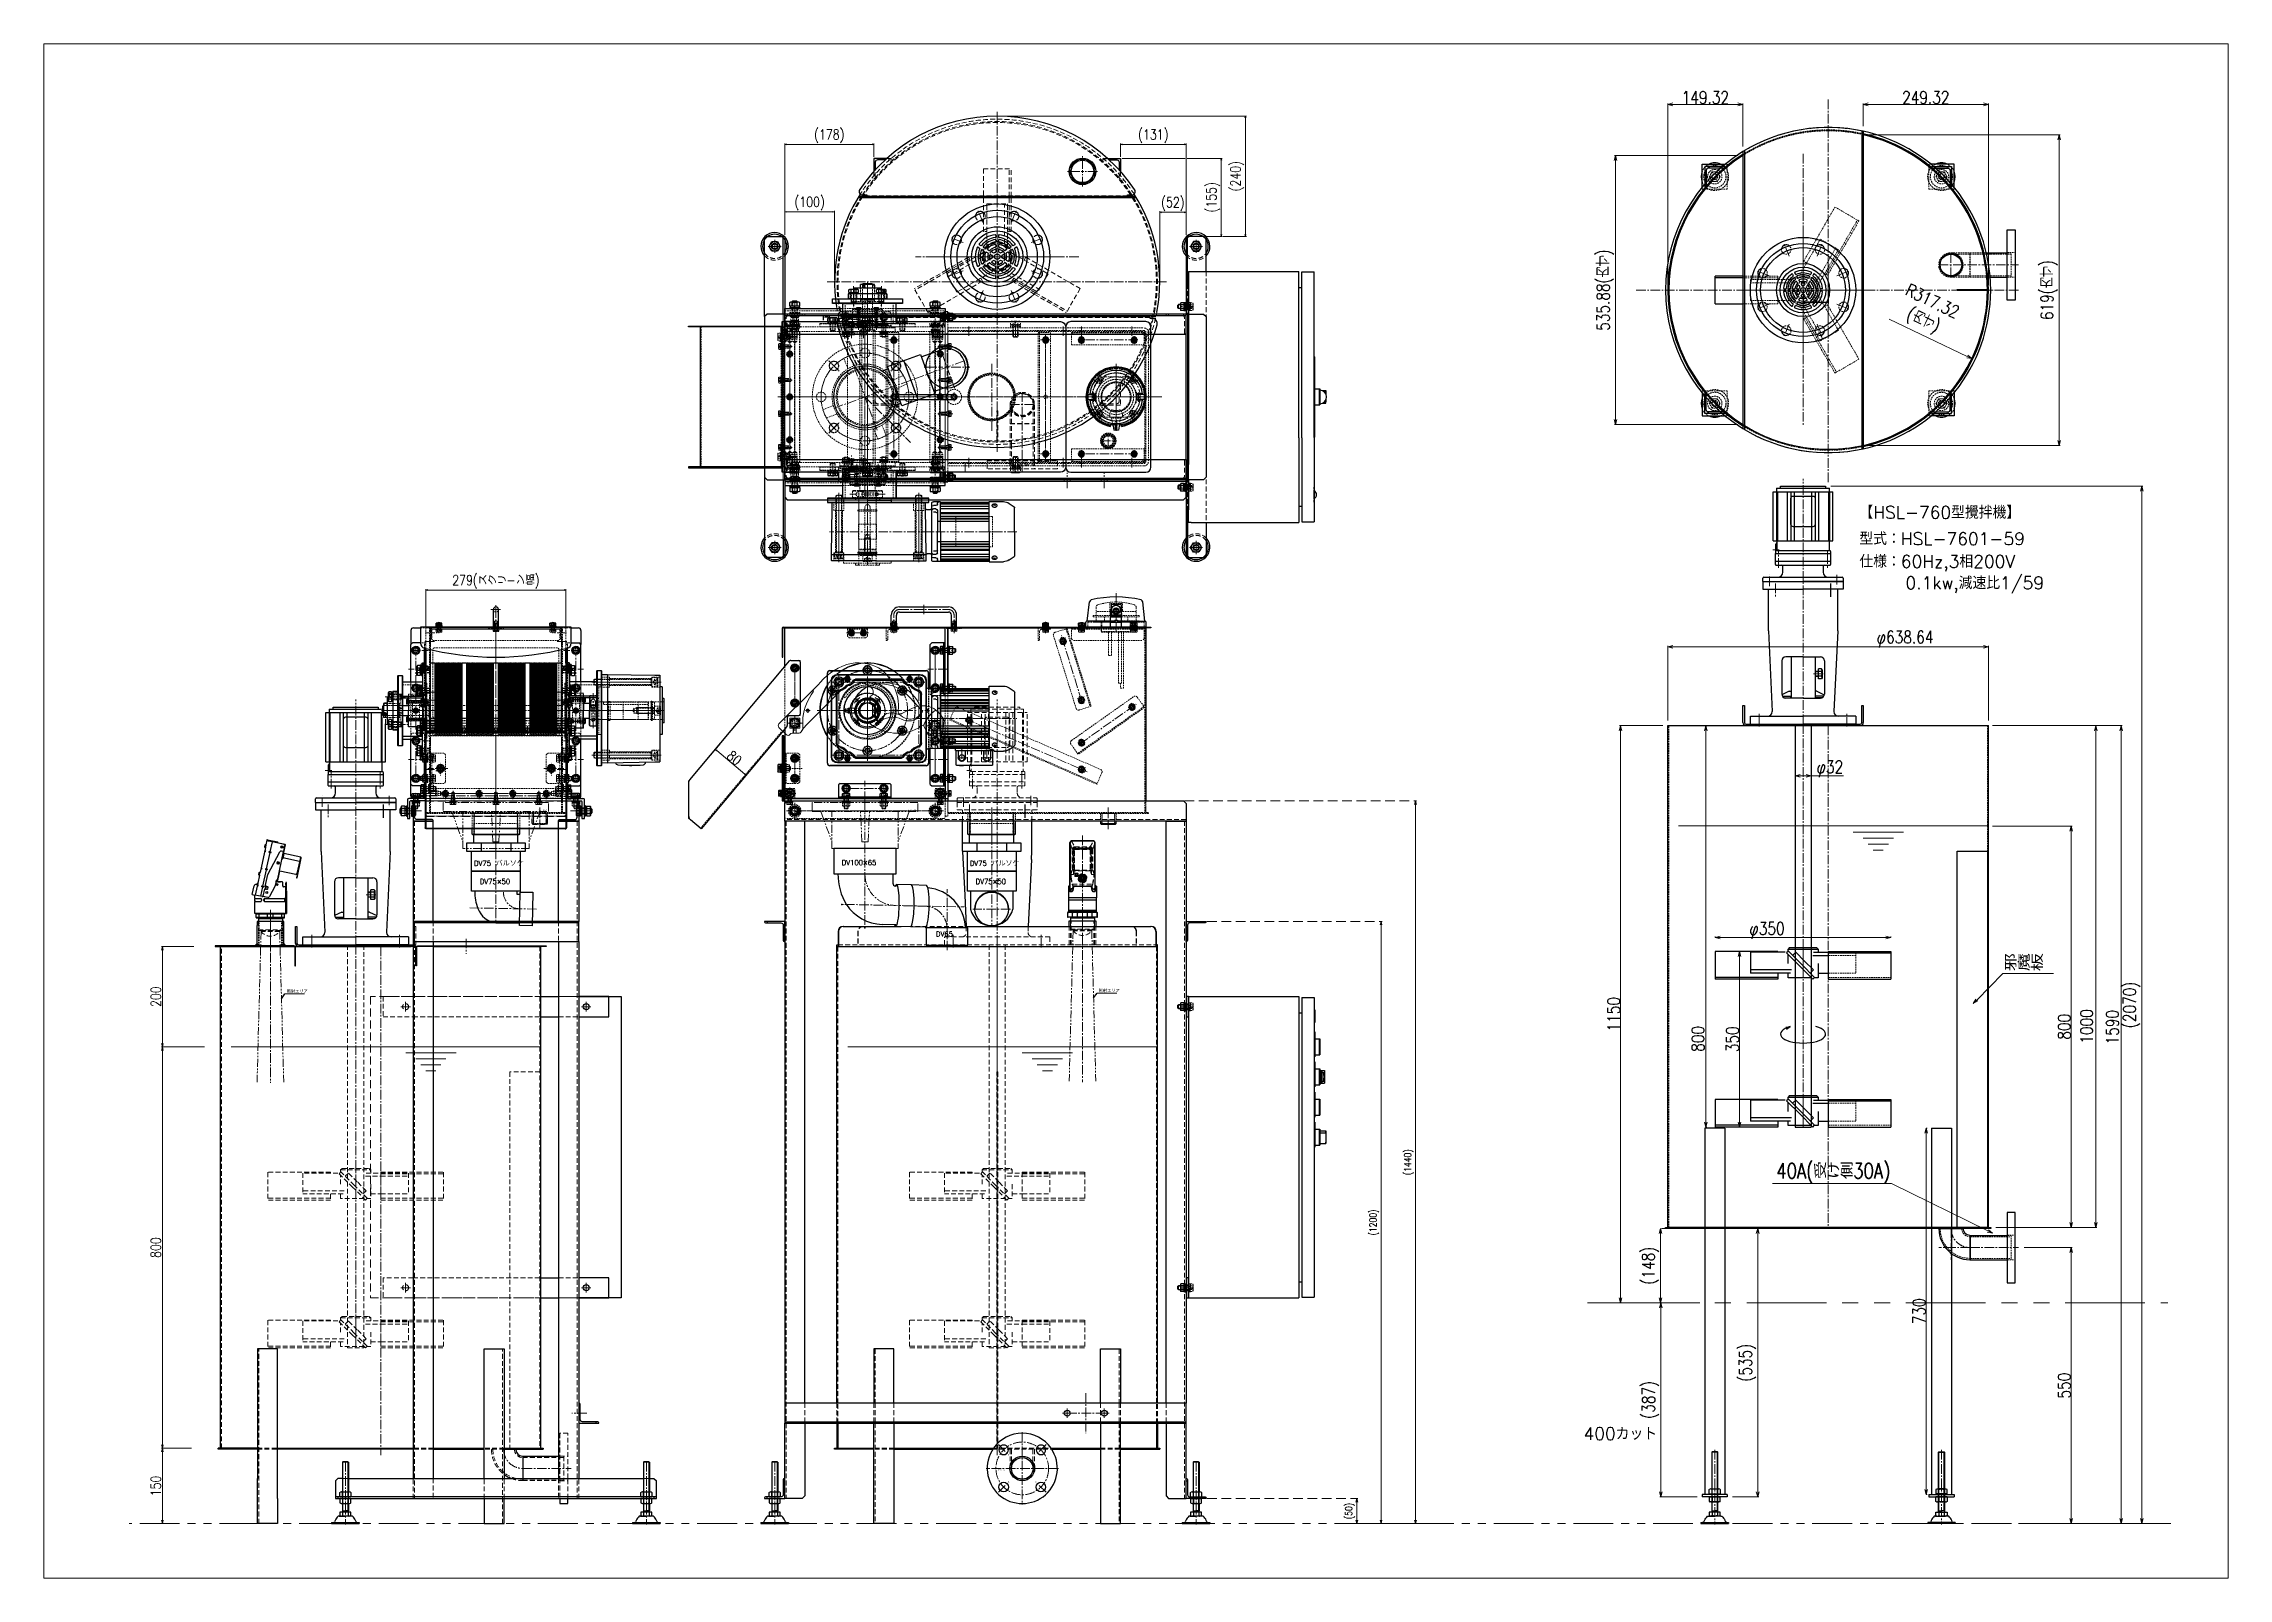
# Model space of a CAD drawing. Header units: millimetres. Extents: x 0 to 10987, y 0 to 7892.
# Drawn here: x 552 to 4906, y 4115 to 7173 of the extents above; entities that cross this region are included whole.
import ezdxf
from ezdxf import colors
from ezdxf.entities.mleader import LeaderData, LeaderLine
from ezdxf.math import Vec2, Vec3

# ---------------------------------------------------------------- set-up
doc = ezdxf.new("R2010")
doc.units = ezdxf.units.MM
for name, pattern in [('CENTER2', [28.575, 19.05, -3.175, 3.175, -3.175]), ('HIDDEN', [9.525, 6.35, -3.175]), ('HIDDEN2', [4.7625, 3.175, -1.5875]), ('PHANTOM2', [31.75, 15.875, -3.175, 3.175, -3.175, 3.175, -3.175])]:
    doc.linetypes.add(name, pattern=pattern)
for name, color, linetype, lineweight in [('01_外形線', 7, 'Continuous', 25), ('02_細線', 5, 'Continuous', 13), ('03_かくれ線', 6, 'HIDDEN2', 13), ('04_HIDDEN', 2, 'HIDDEN', 13), ('04_中心線', 1, 'CENTER2', 9), ('05_CENTER', 4, 'CENTER2', 13), ('05_仮想線', 2, 'PHANTOM2', 13), ('07_寸法線', 3, 'Continuous', 9)]:
    doc.layers.add(name, color=color, linetype=linetype, lineweight=lineweight)
doc.layers.add('10_DRAFT', color=8, linetype='Continuous', lineweight=0, plot=False)
doc.layers.add('10_補助線', color=8, linetype='Continuous', lineweight=13, plot=False)
doc.layers.add('LAY-1', color=7, linetype='Continuous')
doc.styles.add('KSS_TXT', font='txt.shx', dxfattribs={"bigfont": 'extfont2.shx'})
doc.styles.get("Standard").update_dxf_attribs({"font": 'arial.ttf'})
doc.styles.add('寸法用', font='simplex.shx', dxfattribs={"width": 0.8, "bigfont": '@extfont2.shx'})
doc.dimstyles.new('ISO-25', dxfattribs={"dimtxt": 2.5, "dimasz": 2.5, "dimexe": 1.25, "dimexo": 0.625, "dimtad": 1, "dimtxsty": 'Standard', "dimcen": 2.5, "dimadec": 0, "dimazin": 0, "dimtfac": 1, "dimtmove": 0, "dimatfit": 3, "dimfxl": 1, "dimarcsym": 0})
doc.dimstyles.get("Standard").update_dxf_attribs({"dimtxt": 0.18, "dimasz": 0.18, "dimexe": 0.18, "dimexo": 0.0625, "dimgap": 0.09, "dimtad": 0, "dimtih": 1, "dimtoh": 1, "dimdec": 4, "dimzin": 0, "dimdsep": 46, "dimtxsty": 'Standard', "dimcen": 0.09, "dimadec": 0, "dimazin": 0, "dimtfac": 1, "dimtdec": 4, "dimtofl": 0, "dimtmove": 0, "dimatfit": 3, "dimfxl": 1, "dimtolj": 1, "dimtzin": 0, "dimarcsym": 0})
doc.dimstyles.new('機械製図用', dxfattribs={"dimtxt": 3.5, "dimasz": 3.5, "dimexe": 2, "dimexo": 0, "dimgap": 1.2, "dimtad": 1, "dimdsep": 46, "dimtxsty": '寸法用', "dimblk": 'OPEN30', "dimcen": 0, "dimclrd": 256, "dimclre": 256, "dimclrt": 7, "dimazin": 2, "dimtm": 1e-09, "dimtfac": 0.75, "dimtmove": 0, "dimatfit": 3, "dimldrblk": 'OPEN30', "dimfxl": 1, "dimlwd": -1, "dimlwe": -1, "dimarcsym": 0})

# ---------------------------------------------------------------- blocks, each defined once
blk = doc.blocks.new('A$C2E193E39_1')
at = {"color": 0}
for p, q in [((-11, -8.9), (-11, 0)), ((11, 0), (-11, 0)), ((-5.5, 0), (-5.5, -8.9)), ((5.5, 0), (5.5, -8.9)), ((11, 0), (11, -8.9)), ((-9.943487, -9.509978), (-11, -8.9)), ((8.1147, -10), (-8.114701, -10)), ((11, -8.9), (9.943486, -9.509979))]:
    blk.add_line(p, q, dxfattribs=at)
for centre, radius, start, end in [((-8.114701, -6.342428), 3.657572, 240.000003, 315.632817), ((0, 4.3), 14.3, 247.380133, 292.619864), ((8.1147, -6.342428), 3.657572, 224.367189, 299.999997)]:
    blk.add_arc(centre, radius, start, end, dxfattribs=at)
blk = doc.blocks.new('KC-1275-A-4a_1')
at = {"color": 0}
for p, q in [((-6, 142.1), (-5.1, 143)), ((-6, 142.1), (6, 142.1)), ((-6, 25.5), (-6, 142.1)), ((-5.1, 25.5), (-5.1, 143)), ((-5.1, 143), (5.1, 143)), ((5.1, 25.5), (5.1, 143)), ((5.1, 143), (6, 142.1)), ((6, 142.1), (6, 25.5)), ((-27.5, 2), (-27.5, 0)), ((27.5, 2), (-27.5, 2)), ((27.5, 0), (-27.5, 0)), ((-12.1, 15), (0, 15)), ((-11, 23), (11, 23)), ((-11, 16.1), (-11, 23)), ((-9.9, 15.5), (-11, 16.1)), ((-8.1, 15), (7.8, 15)), ((-6, 23.5), (-6, 25.5)), ((-5.1, 25.5), (-6, 23.9)), ((-5.5, 23), (-5.5, 16.1)), ((-5.1, 25.5), (0, 25.5)), ((5.1, 25.5), (0, 25.5)), ((12.1, 15), (0, 15)), ((5.1, 25.5), (6, 23.9)), ((5.5, 23), (5.5, 16.1)), ((6, 25.5), (6, 23.5)), ((11, 16.1), (9.9, 15.5)), ((11, 23), (11, 16.1)), ((27.5, 2), (27.5, 0))]:
    blk.add_line(p, q, dxfattribs=at)
for centre, radius, start, end in [((-24.3, 5), 3, 270, 335.5609), ((24, -16.9), 50, 143.2455, 155.5609), ((-12.1, 10), 5, 90, 143.2455), ((-8.1, 18.7), 3.66, 240, 315.6328), ((-6.5, 23.5), 0.5, 270, 0), ((0, 29.3), 14.3, 247.3801, 292.6199), ((8.1, 18.7), 3.66, 224.3672, 300), ((6.5, 23.5), 0.5, 180, 270), ((12.1, 10), 5, 36.7545, 90), ((-24, -16.9), 50, 24.4391, 36.7545), ((24.3, 5), 3, 204.4391, 270)]:
    blk.add_arc(centre, radius, start, end, dxfattribs=at)
at = {"layer": '05_CENTER', "color": 0}
blk.add_line((0, 146.8), (0, -1.8), dxfattribs=at)
at = {"color": 0, "xscale": -1, "rotation": 180}
blk.add_blockref('A$C2E193E39_1', (0, 59), dxfattribs=at)
at = {"color": 0}
blk.add_blockref('A$C2E193E39_1', (0, 53), dxfattribs=at)
blk = doc.blocks.new('40A×Sch10S\u300090ES')
at = {"layer": '01_外形線'}
blk.add_lwpolyline([(37.3, 24.3, 0.407082), (-24.3, -37.3), (-23.1, -38.1), (23.1, -38.1), (24.3, -37.3, -0.381524), (37.3, -24.3), (38.1, -23.1), (38.1, 23.1)], format="xyb", close=True, dxfattribs=at)
at = {"layer": '02_細線'}
for p, q in [((37.3, -24.1), (37.3, 24.1)), ((24.1, -37.3), (-24.1, -37.3))]:
    blk.add_line(p, q, dxfattribs=at)
at = {"layer": '03_かくれ線'}
for radius in [59.6, 16.6]:
    blk.add_arc((38.1, -38.1), radius, 90, 180, dxfattribs=at)
at = {"layer": '04_中心線'}
for p, q in [((38.1, 0), (-24.3, 0)), ((0, -38.1), (0, 24.3))]:
    blk.add_line(p, q, dxfattribs=at)
blk.add_arc((38.1, -38.1), 38.1, 90, 180, dxfattribs=at)
blk = doc.blocks.new('_Open30')
at = {"color": 0, "linetype": 'ByBlock', "lineweight": -2}
for p, q in [((-1, 0.27), (0, 0)), ((0, 0), (-1, -0.27)), ((0, 0), (-1, 0))]:
    blk.add_line(p, q, dxfattribs=at)
blk = doc.blocks.new('*D342')
at = {"layer": '07_寸法線', "transparency": 16777216}
for p, q in [((3932, 5363.9), (3934, 5363.9)), ((3932, 5353.9), (3932, 5023.9)), ((3932, 5013.9), (3934, 5013.9))]:
    blk.add_line(p, q, dxfattribs=at)
at = {"layer": 'Defpoints', "color": 0, "transparency": 16777216}
for p in [(3932, 5363.9), (3932, 5013.9), (3932, 5013.9)]:
    blk.add_point(p, dxfattribs=at)
at = {"layer": '07_寸法線', "transparency": 16777216, "xscale": 10, "yscale": 10, "zscale": 10}
for p, rotation in [((3932, 5363.9), 90), ((3932, 5013.9), 270)]:
    blk.add_blockref('_Open30', p, dxfattribs=dict(at, rotation=rotation))
at = {"layer": '07_寸法線', "color": 7, "transparency": 16777216, "insert": (3918.3, 5188.9), "char_height": 25, "attachment_point": 5, "rotation": 90, "style": '寸法用'}
blk.add_mtext('350', dxfattribs=at)
blk = doc.blocks.new('*D343')
at = {"layer": '07_寸法線', "transparency": 16777216}
for p, q in [((4436.2, 5813.9), (4644.3, 5813.9)), ((4642.3, 5803.9), (4642.3, 4823.9)), ((4442.9, 4813.9), (4644.3, 4813.9))]:
    blk.add_line(p, q, dxfattribs=at)
at = {"layer": 'Defpoints', "color": 0, "transparency": 16777216}
for p in [(4426.2, 5813.9), (4432.9, 4813.9), (4642.3, 4813.9)]:
    blk.add_point(p, dxfattribs=at)
at = {"layer": '07_寸法線', "transparency": 16777216, "xscale": 10, "yscale": 10, "zscale": 10}
for p, rotation in [((4642.3, 5813.9), 90), ((4642.3, 4813.9), 270)]:
    blk.add_blockref('_Open30', p, dxfattribs=dict(at, rotation=rotation))
at = {"layer": '07_寸法線', "color": 7, "transparency": 16777216, "insert": (4624.1, 5214.5), "char_height": 25, "attachment_point": 5, "rotation": 90, "style": '寸法用'}
blk.add_mtext('1000', dxfattribs=at)
blk = doc.blocks.new('*D344')
at = {"layer": '07_寸法線', "transparency": 16777216}
for p, q in [((4438.2, 5813.9), (4695, 5813.9)), ((4693, 5803.9), (4693, 4233.8)), ((4488.1, 4223.8), (4695, 4223.8))]:
    blk.add_line(p, q, dxfattribs=at)
at = {"layer": 'Defpoints', "color": 0, "transparency": 16777216}
for p in [(4428.2, 5813.9), (4478.1, 4223.8), (4693, 4223.8)]:
    blk.add_point(p, dxfattribs=at)
at = {"layer": '07_寸法線', "transparency": 16777216, "xscale": 10, "yscale": 10, "zscale": 10}
for p, rotation in [((4693, 5813.9), 90), ((4693, 4223.8), 270)]:
    blk.add_blockref('_Open30', p, dxfattribs=dict(at, rotation=rotation))
at = {"layer": '07_寸法線', "color": 7, "transparency": 16777216, "insert": (4675.4, 5213), "char_height": 25, "attachment_point": 5, "rotation": 90, "style": '寸法用'}
blk.add_mtext('1590', dxfattribs=at)
blk = doc.blocks.new('*D345')
at = {"layer": '07_寸法線', "transparency": 16777216}
for p, q in [((4113.9, 6290.9), (4736.1, 6290.9)), ((4734.1, 6280.9), (4734.1, 4233.8)), ((4488.1, 4223.8), (4736.1, 4223.8))]:
    blk.add_line(p, q, dxfattribs=at)
at = {"layer": 'Defpoints', "color": 0, "transparency": 16777216}
for p in [(4103.9, 6290.9), (4478.1, 4223.8), (4734.1, 4223.8)]:
    blk.add_point(p, dxfattribs=at)
at = {"layer": '07_寸法線', "transparency": 16777216, "xscale": 10, "yscale": 10, "zscale": 10}
for p, rotation in [((4734.1, 6290.9), 90), ((4734.1, 4223.8), 270)]:
    blk.add_blockref('_Open30', p, dxfattribs=dict(at, rotation=rotation))
at = {"layer": '07_寸法線', "color": 7, "transparency": 16777216, "insert": (4713.9, 5257.4), "char_height": 25, "attachment_point": 5, "rotation": 90, "style": '寸法用'}
blk.add_mtext('(2070)', dxfattribs=at)
blk = doc.blocks.new('*D346')
at = {"layer": '07_寸法線', "transparency": 16777216}
for p, q in [((4436.2, 5613.9), (4595.3, 5613.9)), ((4593.3, 4823.9), (4593.3, 5603.9)), ((4442.9, 4813.9), (4595.3, 4813.9))]:
    blk.add_line(p, q, dxfattribs=at)
at = {"layer": 'Defpoints', "color": 0, "transparency": 16777216}
for p in [(4426.2, 5613.9), (4593.3, 5613.9), (4432.9, 4813.9)]:
    blk.add_point(p, dxfattribs=at)
at = {"layer": '07_寸法線', "transparency": 16777216, "xscale": 10, "yscale": 10, "zscale": 10}
for p, rotation in [((4593.3, 5613.9), 90), ((4593.3, 4813.9), 270)]:
    blk.add_blockref('_Open30', p, dxfattribs=dict(at, rotation=rotation))
at = {"layer": '07_寸法線', "color": 7, "transparency": 16777216, "insert": (4579.6, 5213.9), "char_height": 25, "attachment_point": 5, "rotation": 90, "style": '寸法用'}
blk.add_mtext('800', dxfattribs=at)
blk = doc.blocks.new('*D347')
at = {"layer": '07_寸法線', "transparency": 16777216}
for p, q in [((3865.1, 5813.9), (3867.1, 5813.9)), ((3865.1, 5803.9), (3865.1, 5023.9)), ((3865.1, 5013.9), (3867.1, 5013.9))]:
    blk.add_line(p, q, dxfattribs=at)
at = {"layer": 'Defpoints', "color": 0, "transparency": 16777216}
for p in [(3865.1, 5813.9), (3865.1, 5013.9), (3865.1, 5013.9)]:
    blk.add_point(p, dxfattribs=at)
at = {"layer": '07_寸法線', "transparency": 16777216, "xscale": 10, "yscale": 10, "zscale": 10}
for p, rotation in [((3865.1, 5813.9), 90), ((3865.1, 5013.9), 270)]:
    blk.add_blockref('_Open30', p, dxfattribs=dict(at, rotation=rotation))
at = {"layer": '07_寸法線', "color": 7, "transparency": 16777216, "insert": (3849.4, 5189.7), "char_height": 25, "attachment_point": 5, "rotation": 90, "style": '寸法用'}
blk.add_mtext('800', dxfattribs=at)
blk = doc.blocks.new('*D348')
at = {"layer": '07_寸法線', "transparency": 16777216}
for p, q in [((3883.9, 5391.9), (3883.9, 5393.9)), ((3893.9, 5391.9), (4223.9, 5391.9)), ((4233.9, 5391.9), (4233.9, 5393.9))]:
    blk.add_line(p, q, dxfattribs=at)
at = {"layer": 'Defpoints', "color": 0, "transparency": 16777216}
for p in [(3883.9, 5391.9), (4233.9, 5391.9), (4233.9, 5391.9)]:
    blk.add_point(p, dxfattribs=at)
at = {"layer": '07_寸法線', "transparency": 16777216, "xscale": 10, "yscale": 10, "zscale": 10, "rotation": 180}
blk.add_blockref('_Open30', (3883.9, 5391.9), dxfattribs=at)
at = {"layer": '07_寸法線', "transparency": 16777216, "xscale": 10, "yscale": 10, "zscale": 10}
blk.add_blockref('_Open30', (4233.9, 5391.9), dxfattribs=at)
at = {"layer": '07_寸法線', "color": 7, "transparency": 16777216, "insert": (3987, 5405.6), "char_height": 25, "attachment_point": 5, "style": '寸法用'}
blk.add_mtext('φ350', dxfattribs=at)
blk = doc.blocks.new('*D349')
at = {"layer": '07_寸法線', "transparency": 16777216}
for p, q in [((4042.9, 5713.9), (4042.9, 5715.9)), ((4052.9, 5713.9), (4064.9, 5713.9)), ((4074.9, 5713.9), (4074.9, 5715.9)), ((4074.9, 5713.9), (4139.6, 5713.9))]:
    blk.add_line(p, q, dxfattribs=at)
at = {"layer": 'Defpoints', "color": 0, "transparency": 16777216}
for p in [(4042.9, 5713.9), (4074.9, 5713.9), (4074.9, 5713.9)]:
    blk.add_point(p, dxfattribs=at)
at = {"layer": '07_寸法線', "transparency": 16777216, "xscale": 10, "yscale": 10, "zscale": 10, "rotation": 180}
blk.add_blockref('_Open30', (4042.9, 5713.9), dxfattribs=at)
at = {"layer": '07_寸法線', "transparency": 16777216, "xscale": 10, "yscale": 10, "zscale": 10}
blk.add_blockref('_Open30', (4074.9, 5713.9), dxfattribs=at)
at = {"layer": '07_寸法線', "color": 7, "transparency": 16777216, "insert": (4112.3, 5727.6), "char_height": 25, "attachment_point": 5, "style": '寸法用'}
blk.add_mtext('φ32', dxfattribs=at)
blk = doc.blocks.new('*D350')
at = {"layer": '07_寸法線', "transparency": 16777216}
for p, q in [((4499.9, 4773.8), (4595.3, 4773.8)), ((4593.3, 4763.8), (4593.3, 4233.8)), ((4488.1, 4223.8), (4595.3, 4223.8))]:
    blk.add_line(p, q, dxfattribs=at)
at = {"layer": 'Defpoints', "color": 0, "transparency": 16777216}
for p in [(4489.9, 4773.8), (4478.1, 4223.8), (4593.3, 4223.8)]:
    blk.add_point(p, dxfattribs=at)
at = {"layer": '07_寸法線', "transparency": 16777216, "xscale": 10, "yscale": 10, "zscale": 10}
for p, rotation in [((4593.3, 4773.8), 90), ((4593.3, 4223.8), 270)]:
    blk.add_blockref('_Open30', p, dxfattribs=dict(at, rotation=rotation))
at = {"layer": '07_寸法線', "color": 7, "transparency": 16777216, "insert": (4579.6, 4498.8), "char_height": 25, "attachment_point": 5, "rotation": 90, "style": '寸法用'}
blk.add_mtext('550', dxfattribs=at)
blk = doc.blocks.new('*D351')
at = {"layer": '07_寸法線', "transparency": 16777216}
for p, q in [((4304.2, 5011.9), (4306.2, 5011.9)), ((4304.2, 5001.9), (4304.2, 4291.9)), ((4304.2, 4281.9), (4306.2, 4281.9))]:
    blk.add_line(p, q, dxfattribs=at)
at = {"layer": 'Defpoints', "color": 0, "transparency": 16777216}
for p in [(4304.2, 5011.9), (4304.2, 4281.9), (4304.2, 4281.9)]:
    blk.add_point(p, dxfattribs=at)
at = {"layer": '07_寸法線', "transparency": 16777216, "xscale": 10, "yscale": 10, "zscale": 10}
for p, rotation in [((4304.2, 5011.9), 90), ((4304.2, 4281.9), 270)]:
    blk.add_blockref('_Open30', p, dxfattribs=dict(at, rotation=rotation))
at = {"layer": '07_寸法線', "color": 7, "transparency": 16777216, "insert": (4290.5, 4646.9), "char_height": 25, "attachment_point": 5, "rotation": 90, "style": '寸法用'}
blk.add_mtext('730', dxfattribs=at)
blk = doc.blocks.new('*D352')
at = {"layer": '07_寸法線', "transparency": 16777216}
for p, q in [((3789.5, 5823.9), (3789.5, 5973)), ((3799.5, 5971), (4418.2, 5971)), ((4428.2, 5823.9), (4428.2, 5973))]:
    blk.add_line(p, q, dxfattribs=at)
at = {"layer": 'Defpoints', "color": 0, "transparency": 16777216}
for p in [(4428.2, 5971), (3789.5, 5813.9), (4428.2, 5813.9)]:
    blk.add_point(p, dxfattribs=at)
at = {"layer": '07_寸法線', "transparency": 16777216, "xscale": 10, "yscale": 10, "zscale": 10, "rotation": 180}
blk.add_blockref('_Open30', (3789.5, 5971), dxfattribs=at)
at = {"layer": '07_寸法線', "transparency": 16777216, "xscale": 10, "yscale": 10, "zscale": 10}
blk.add_blockref('_Open30', (4428.2, 5971), dxfattribs=at)
at = {"layer": '07_寸法線', "color": 7, "transparency": 16777216, "insert": (4262.1, 5986.3), "char_height": 25, "attachment_point": 5, "style": '寸法用'}
blk.add_mtext('φ638.64', dxfattribs=at)
blk = doc.blocks.new('L3×40×40')
for p, q in [((-40, 0), (-40, 1)), ((-40, 0), (0, 0)), ((-38, 3), (-7.5, 3)), ((-3, 7.5), (-3, 38)), ((0, 40), (-1, 40)), ((0, 0), (0, 40))]:
    blk.add_line(p, q)
for centre, radius, start, end in [((-38, 1), 2, 90, 180), ((-7.5, 7.5), 4.5, 270, 0), ((-1, 38), 2, 90, 180)]:
    blk.add_arc(centre, radius, start, end)
blk = doc.blocks.new('*D353')
at = {"transparency": 16777216}
for p, q in [((4058.9, 6681.9), (4058.9, 6655.3)), ((4108.9, 6681.9), (4108.9, 6655.3)), ((4105.4, 6657.3), (4062.4, 6657.3))]:
    blk.add_line(p, q, dxfattribs=at)
at = {"layer": 'Defpoints', "color": 0, "transparency": 16777216}
for p in [(4058.9, 6681.9), (4108.9, 6681.9), (4058.9, 6657.3)]:
    blk.add_point(p, dxfattribs=at)
at = {"transparency": 16777216, "xscale": 3.5, "yscale": 3.5, "zscale": 3.5, "rotation": 180}
blk.add_blockref('_Open30', (4058.9, 6657.3), dxfattribs=at)
at = {"transparency": 16777216, "xscale": 3.5, "yscale": 3.5, "zscale": 3.5}
blk.add_blockref('_Open30', (4108.9, 6657.3), dxfattribs=at)
at = {"color": 7, "transparency": 16777216, "insert": (4083.9, 6660.2), "char_height": 3.5, "attachment_point": 5, "style": '寸法用'}
blk.add_mtext('50', dxfattribs=at)
blk = doc.blocks.new('*D354')
at = {"layer": '07_寸法線', "transparency": 16777216}
for p, q in [((3779.5, 5813.9), (3693.1, 5813.9)), ((3695.1, 5803.9), (3695.1, 4673.9)), ((3765.2, 4663.9), (3693.1, 4663.9))]:
    blk.add_line(p, q, dxfattribs=at)
at = {"layer": 'Defpoints', "color": 0, "transparency": 16777216}
for p in [(3789.5, 5813.9), (3695.1, 4663.9), (3775.2, 4663.9)]:
    blk.add_point(p, dxfattribs=at)
at = {"layer": '07_寸法線', "transparency": 16777216, "xscale": 10, "yscale": 10, "zscale": 10}
for p, rotation in [((3695.1, 5813.9), 90), ((3695.1, 4663.9), 270)]:
    blk.add_blockref('_Open30', p, dxfattribs=dict(at, rotation=rotation))
at = {"layer": '07_寸法線', "color": 7, "transparency": 16777216, "insert": (3681.4, 5238.9), "char_height": 25, "attachment_point": 5, "rotation": 90, "style": '寸法用'}
blk.add_mtext('1150', dxfattribs=at)
blk = doc.blocks.new('*D355')
at = {"layer": '07_寸法線', "transparency": 16777216}
for p, q in [((3774.9, 4801.9), (3774.9, 4673.9)), ((3784.9, 4811.9), (3776.9, 4811.9)), ((3784.9, 4663.9), (3776.9, 4663.9))]:
    blk.add_line(p, q, dxfattribs=at)
at = {"layer": 'Defpoints', "color": 0, "transparency": 16777216}
for p in [(3774.9, 4811.9), (3774.9, 4663.9), (3774.9, 4663.9)]:
    blk.add_point(p, dxfattribs=at)
at = {"layer": '07_寸法線', "transparency": 16777216, "xscale": 10, "yscale": 10, "zscale": 10}
for p, rotation in [((3774.9, 4811.9), 90), ((3774.9, 4663.9), 270)]:
    blk.add_blockref('_Open30', p, dxfattribs=dict(at, rotation=rotation))
at = {"layer": '07_寸法線', "color": 7, "transparency": 16777216, "insert": (3754.6, 4737.9), "char_height": 25, "attachment_point": 5, "rotation": 90, "style": '寸法用'}
blk.add_mtext('(148)', dxfattribs=at)
blk = doc.blocks.new('*U361')
at = {"layer": '04_中心線', "color": 0, "linetype": 'CENTER2', "transparency": 16777216}
for p, q in [((-13, 0), (-2.4, 0)), ((0, 2.4), (0, 13)), ((2.4, 0), (13, 0)), ((0, -13), (0, -2.4))]:
    blk.add_line(p, q, dxfattribs=at)
at = {"layer": '04_中心線', "color": 0, "linetype": 'Continuous', "transparency": 16777216}
for p, q in [((-1.2, 0), (1.2, 0)), ((0, -1.2), (0, 1.2))]:
    blk.add_line(p, q, dxfattribs=at)
blk = doc.blocks.new('*U360')
at = {"layer": '04_中心線', "color": 0, "linetype": 'CENTER2', "transparency": 16777216}
for p, q in [((-13, 0), (-2.4, 0)), ((0, 2.4), (0, 13)), ((2.4, 0), (13, 0)), ((0, -13), (0, -2.4))]:
    blk.add_line(p, q, dxfattribs=at)
at = {"layer": '04_中心線', "color": 0, "linetype": 'Continuous', "transparency": 16777216}
for p, q in [((-1.2, 0), (1.2, 0)), ((0, -1.2), (0, 1.2))]:
    blk.add_line(p, q, dxfattribs=at)
blk = doc.blocks.new('*U362')
at = {"layer": '04_中心線', "color": 0, "linetype": 'CENTER2', "transparency": 16777216}
for p, q in [((-9.5, 0), (-1.2, 0)), ((0, 1.2), (0, 9.5)), ((1.2, 0), (9.5, 0)), ((0, -9.5), (0, -1.2))]:
    blk.add_line(p, q, dxfattribs=at)
at = {"layer": '04_中心線', "color": 0, "linetype": 'Continuous', "transparency": 16777216}
for p, q in [((-0.6, 0), (0.6, 0)), ((0, -0.6), (0, 0.6))]:
    blk.add_line(p, q, dxfattribs=at)
blk = doc.blocks.new('*U363')
at = {"layer": '04_中心線', "color": 0, "linetype": 'CENTER2', "transparency": 16777216}
for p, q in [((-9.5, 0), (-1.2, 0)), ((0, 1.2), (0, 9.5)), ((1.2, 0), (9.5, 0)), ((0, -9.5), (0, -1.2))]:
    blk.add_line(p, q, dxfattribs=at)
at = {"layer": '04_中心線', "color": 0, "linetype": 'Continuous', "transparency": 16777216}
for p, q in [((-0.6, 0), (0.6, 0)), ((0, -0.6), (0, 0.6))]:
    blk.add_line(p, q, dxfattribs=at)
blk = doc.blocks.new('*U358')
at = {"layer": '04_中心線', "color": 0, "linetype": 'CENTER2', "transparency": 16777216}
for p, q in [((-13, 0), (-2.4, 0)), ((0, 2.4), (0, 13)), ((2.4, 0), (13, 0)), ((0, -13), (0, -2.4))]:
    blk.add_line(p, q, dxfattribs=at)
at = {"layer": '04_中心線', "color": 0, "linetype": 'Continuous', "transparency": 16777216}
for p, q in [((-1.2, 0), (1.2, 0)), ((0, -1.2), (0, 1.2))]:
    blk.add_line(p, q, dxfattribs=at)
blk = doc.blocks.new('*U359')
at = {"layer": '04_中心線', "color": 0, "linetype": 'CENTER2', "transparency": 16777216}
for p, q in [((-13, 0), (-2.4, 0)), ((0, 2.4), (0, 13)), ((2.4, 0), (13, 0)), ((0, -13), (0, -2.4))]:
    blk.add_line(p, q, dxfattribs=at)
at = {"layer": '04_中心線', "color": 0, "linetype": 'Continuous', "transparency": 16777216}
for p, q in [((-1.2, 0), (1.2, 0)), ((0, -1.2), (0, 1.2))]:
    blk.add_line(p, q, dxfattribs=at)
blk = doc.blocks.new('*U356')
at = {"layer": '04_中心線', "color": 0, "linetype": 'CENTER2', "transparency": 16777216}
for p, q in [((-9.5, 0), (-1.2, 0)), ((0, 1.2), (0, 9.5)), ((1.2, 0), (9.5, 0)), ((0, -9.5), (0, -1.2))]:
    blk.add_line(p, q, dxfattribs=at)
at = {"layer": '04_中心線', "color": 0, "linetype": 'Continuous', "transparency": 16777216}
for p, q in [((-0.6, 0), (0.6, 0)), ((0, -0.6), (0, 0.6))]:
    blk.add_line(p, q, dxfattribs=at)
blk = doc.blocks.new('*U357')
at = {"layer": '04_中心線', "color": 0, "linetype": 'CENTER2', "transparency": 16777216}
for p, q in [((-9.5, 0), (-1.2, 0)), ((0, 1.2), (0, 9.5)), ((1.2, 0), (9.5, 0)), ((0, -9.5), (0, -1.2))]:
    blk.add_line(p, q, dxfattribs=at)
at = {"layer": '04_中心線', "color": 0, "linetype": 'Continuous', "transparency": 16777216}
for p, q in [((-0.6, 0), (0.6, 0)), ((0, -0.6), (0, 0.6))]:
    blk.add_line(p, q, dxfattribs=at)
blk = doc.blocks.new('GM-SHYF-RH 0.4kW、1／160、＊＊V、60Hzb')
at = {"layer": '01_外形線'}
for p, q in [((-24, 133), (-24, 130)), ((-23, 134), (0, 134)), ((23, 134), (0, 134)), ((24, 133), (24, 130)), ((-293.3, 67), (-293.3, 114.4)), ((-282.4, 123.4), (-292.2, 116.6)), ((-242.3, 127), (-271, 127)), ((-255.3, 121.9), (-253.3, 120.7)), ((-253.3, 120.7), (-255.3, 119.1)), ((-251.3, 121.9), (-253.3, 120.7)), ((-253.3, 120.7), (-251.3, 119.1)), ((-242.3, 67), (-242.3, 127)), ((-145.3, 125.5), (-242.3, 125.5)), ((-242.3, 124.5), (-145.3, 124.5)), ((-242.3, 124), (-145.3, 124)), ((-242.3, 123), (-145.3, 123)), ((-242.3, 122), (-145.3, 122)), ((-242.3, 117.3), (-145.3, 117.3)), ((-242.3, 112.4), (-145.3, 112.4)), ((-242.3, 104.3), (-145.3, 104.3)), ((-242.3, 102.7), (-145.3, 102.7)), ((-242.3, 97.3), (-145.3, 97.3)), ((-242.3, 93.2), (-145.3, 93.2)), ((-242.3, 91.8), (-145.3, 91.8)), ((-145.3, 126.5), (-131.3, 126.7)), ((-145.3, 67), (-145.3, 126.5)), ((-139.3, 122.5), (-139.3, 123.5)), ((-139.3, 122.5), (-139.3, 122.1)), ((-139.3, 109.2), (-139.3, 67)), ((-136.3, 119.1), (-131.3, 119.1)), ((-136.3, 112.2), (-131.3, 112.2)), ((-136.3, 106), (-131.3, 106)), ((-128.3, 10.3), (-128.3, 123.7)), ((-117.4, 111), (-125.3, 111)), ((-117, 21), (-115.3, 115.5)), ((-115.3, 115.5), (-115.3, 125)), ((-115.3, 125), (-16, 125)), ((-47.3, 130), (-47.3, 125)), ((0.5, 130), (-47.3, 130)), ((-16, 125), (70.4, 125)), ((0.5, 130), (47.7, 130)), ((47.7, 130), (47.7, 125)), ((70.4, 115.5), (70.4, 125)), ((72, 21), (70.4, 115.5)), ((-293.3, 67), (-293.3, 19.6)), ((-242.3, 87), (-145.3, 87)), ((-242.3, 67), (-242.3, 7)), ((-242.3, 47), (-145.3, 47)), ((-145.3, 87), (-139.3, 87)), ((-145.3, 67), (-145.3, 7.5)), ((-145.3, 47), (-139.3, 47)), ((-139.3, 24.8), (-139.3, 67)), ((-282.4, 10.6), (-292.2, 17.4)), ((-242.3, 7), (-271, 7)), ((-253.3, 13.3), (-255.3, 14.9)), ((-255.3, 12.1), (-253.3, 13.3)), ((-253.3, 13.3), (-251.3, 14.9)), ((-251.3, 12.1), (-253.3, 13.3)), ((-242.3, 42.2), (-145.3, 42.2)), ((-242.3, 40.8), (-145.3, 40.8)), ((-242.3, 36.7), (-145.3, 36.7)), ((-242.3, 31.3), (-145.3, 31.3)), ((-242.3, 29.7), (-145.3, 29.7)), ((-242.3, 21.6), (-145.3, 21.6)), ((-242.3, 16.7), (-145.3, 16.7)), ((-242.3, 12), (-145.3, 12)), ((-242.3, 11), (-145.3, 11)), ((-242.3, 10), (-145.3, 10)), ((-242.3, 9.5), (-145.3, 9.5)), ((-145.3, 8.5), (-242.3, 8.5)), ((-145.3, 7.5), (-131.3, 7.3)), ((-139.3, 11.5), (-139.3, 11.9)), ((-139.3, 11.5), (-139.3, 11.9)), ((-139.3, 11.5), (-139.3, 10.5)), ((-136.3, 28), (-131.3, 28)), ((-136.3, 21.8), (-131.3, 21.8)), ((-136.3, 14.9), (-131.3, 14.9)), ((-125.3, 23), (-119, 23)), ((-116.8, 9), (-117, 21)), ((-117, 21), (-16, 21)), ((-16, 9), (-116.8, 9)), ((-16, 21), (72, 21)), ((-16, 9), (71.3, 9)), ((71.3, 9), (71.8, 9.5)), ((71.8, 9.5), (72, 21))]:
    blk.add_line(p, q, dxfattribs=at)
for points in [[(-248.6, 118.9), (-248.7, 119.6), (-248.9, 120.3), (-249.4, 120.9), (-249.9, 121.5), (-250.7, 121.9), (-251.5, 122.3), (-252.4, 122.5), (-253.3, 122.5), (-254.2, 122.5), (-255.1, 122.3), (-255.9, 121.9), (-256.6, 121.5), (-257.2, 120.9), (-257.6, 120.3), (-257.9, 119.6), (-258, 118.9), (-257.9, 118.2), (-257.6, 117.5), (-257.2, 116.9), (-256.6, 116.4), (-255.9, 115.9), (-255.1, 115.6), (-254.2, 115.4), (-253.3, 115.3), (-252.4, 115.4), (-251.5, 115.6), (-250.7, 115.9), (-249.9, 116.4), (-249.4, 116.9), (-248.9, 117.5), (-248.7, 118.2)], [(-248.6, 15.1), (-248.7, 15.8), (-248.9, 16.5), (-249.4, 17.1), (-249.9, 17.6), (-250.7, 18.1), (-251.5, 18.4), (-252.4, 18.6), (-253.3, 18.7), (-254.2, 18.6), (-255.1, 18.4), (-255.9, 18.1), (-256.6, 17.6), (-257.2, 17.1), (-257.6, 16.5), (-257.9, 15.8), (-258, 15.1), (-257.9, 14.4), (-257.6, 13.7), (-257.2, 13.1), (-256.6, 12.5), (-255.9, 12.1), (-255.1, 11.7), (-254.2, 11.5), (-253.3, 11.5), (-252.4, 11.5), (-251.5, 11.7), (-250.7, 12.1), (-249.9, 12.5), (-249.4, 13.1), (-248.9, 13.7), (-248.7, 14.4)]]:
    blk.add_lwpolyline(points, close=True, dxfattribs=at)
for centre, radius, start, end in [((-23, 133), 1, 90, 180), ((23, 133), 1, 0, 90), ((-290.7, 114.4), 2.6, 125, 180), ((-271, 107), 20, 90, 125), ((-142.3, 123.5), 3, 0, 90), ((-136.3, 122.1), 3, 180, 270), ((-136.3, 109.2), 3, 90, 180), ((-136.3, 103), 3, 90, 180), ((-131.3, 123.7), 3, 0, 90.9812), ((-131.3, 116.1), 3, 0, 90), ((-131.3, 109.2), 3, 0, 90), ((-125.3, 114), 3, 180, 270), ((-117.4, 113), 2, 270, 359), ((-290.7, 19.6), 2.6, 180, 235), ((-271, 27), 20, 235, 270), ((-142.3, 10.5), 3, 270, 0), ((-136.3, 31), 3, 180, 270), ((-136.3, 24.8), 3, 180, 270), ((-136.3, 11.9), 3, 90, 180), ((-131.3, 24.8), 3, 270, 0), ((-131.3, 17.9), 3, 270, 0), ((-131.3, 10.3), 3, 269.0188, 0), ((-125.3, 20), 3, 90, 180), ((-119, 21), 2, 359, 90)]:
    blk.add_arc(centre, radius, start, end, dxfattribs=at)
at = {"layer": '03_かくれ線'}
for p, q in [((-17.5, 110.8), (-17.5, 131.5)), ((17.5, 110.8), (17.5, 131.5)), ((-112, 125), (-112, 109)), ((-112, 109), (-92, 109)), ((-109, 25), (-109, 109)), ((-95, 25), (-95, 109)), ((-92, 109), (-92, 125)), ((-18.5, 108), (-18.5, 110.8)), ((-18.5, 110.8), (19.5, 110.8)), ((-18.5, 108), (19.5, 108)), ((-17.5, 82), (-17.5, 108)), ((17.5, 82), (17.5, 108)), ((19.5, 108), (19.5, 110.8)), ((47, 125), (47, 109)), ((47, 109), (67, 109)), ((50, 25), (50, 109)), ((64, 25), (64, 109)), ((67, 109), (67, 125)), ((-17.8, 52), (-17.8, 82)), ((-17.8, 82), (17.8, 82)), ((-17.8, 52), (17.8, 52)), ((-17.5, 26), (-17.5, 52)), ((17.5, 26), (17.5, 52)), ((17.8, 52), (17.8, 82)), ((-112, 9), (-112, 25)), ((-112, 25), (-92, 25)), ((-92, 25), (-92, 9)), ((-47.3, 4), (-47.3, 9)), ((0.2, 4), (-47.3, 4)), ((47.7, 4), (-47.3, 4)), ((-24, 1), (-24, 4)), ((-23, 0), (0, 0)), ((-18.5, 23.2), (-18.5, 26)), ((-18.5, 26), (19.5, 26)), ((-18.5, 23.2), (19.5, 23.2)), ((-17.5, 2.5), (-17.5, 23.2)), ((23, 0), (0, 0)), ((17.5, 2.5), (17.5, 23.2)), ((19.5, 23.2), (19.5, 26)), ((24, 1), (24, 4)), ((47, 9), (47, 25)), ((47, 25), (67, 25)), ((47.7, 4), (47.7, 9)), ((67, 25), (67, 9))]:
    blk.add_line(p, q, dxfattribs=at)
blk.add_lwpolyline([(-249.3, 97), (-176.3, 97), (-176.3, 37), (-249.3, 37)], close=True, dxfattribs=at)
for centre, radius, start, end in [((-20, 131.5), 2.5, 0, 90), ((20, 131.5), 2.5, 90, 180), ((-23, 1), 1, 180, 270), ((-20, 2.5), 2.5, 270, 0), ((20, 2.5), 2.5, 180, 270), ((23, 1), 1, 270, 0)]:
    blk.add_arc(centre, radius, start, end, dxfattribs=at)
at = {"layer": '04_中心線'}
for p, q in [((0, 134), (0, 0)), ((-102, 6.5), (-102, 127.8)), ((57, 6.5), (57, 127.8)), ((-297.9, 67), (75.9, 67))]:
    blk.add_line(p, q, dxfattribs=at)
blk = doc.blocks.new('A$C23C91DF0_1_1')
at = {"color": 0}
for points in [[(0, 18.5), (1.6, 18.5), (1.6, 15), (0, 15)], [(0, -19.5), (1.6, -19.5), (1.6, -16), (0, -16)]]:
    blk.add_lwpolyline(points, close=True, dxfattribs=at)
at = {"layer": '10_DRAFT'}
for p, q in [((0, 15), (0, -16)), ((1.6, 15), (1.6, -16))]:
    blk.add_line(p, q, dxfattribs=at)
blk = doc.blocks.new('FWSSS-D34-V12.5-T5.0a')
at = {"color": 0}
blk.add_lwpolyline([(0, 17), (5, 17), (5, -17), (0, -17)], close=True, dxfattribs=at)
at = {"layer": '04_HIDDEN'}
for p, q in [((0, 6), (5, 6)), ((0, -6), (5, -6))]:
    blk.add_line(p, q, dxfattribs=at)
at = {"layer": '10_DRAFT'}
blk.add_line((0, 0), (5, 0), dxfattribs=at)
blk = doc.blocks.new('*U364')
at = {"layer": '04_中心線', "color": 0, "linetype": 'CENTER2', "transparency": 16777216}
for p, q in [((-9.5, 0), (-1.2, 0)), ((0, 1.2), (0, 9.5)), ((1.2, 0), (9.5, 0)), ((0, -9.5), (0, -1.2))]:
    blk.add_line(p, q, dxfattribs=at)
at = {"layer": '04_中心線', "color": 0, "linetype": 'Continuous', "transparency": 16777216}
for p, q in [((-0.6, 0), (0.6, 0)), ((0, -0.6), (0, 0.6))]:
    blk.add_line(p, q, dxfattribs=at)
blk = doc.blocks.new('*U365')
at = {"layer": '04_中心線', "color": 0, "linetype": 'CENTER2', "transparency": 16777216}
for p, q in [((-9.5, 0), (-1.2, 0)), ((0, 1.2), (0, 9.5)), ((1.2, 0), (9.5, 0)), ((0, -9.5), (0, -1.2))]:
    blk.add_line(p, q, dxfattribs=at)
at = {"layer": '04_中心線', "color": 0, "linetype": 'Continuous', "transparency": 16777216}
for p, q in [((-0.6, 0), (0.6, 0)), ((0, -0.6), (0, 0.6))]:
    blk.add_line(p, q, dxfattribs=at)
blk = doc.blocks.new('*U366')
at = {"layer": '04_中心線', "color": 0, "linetype": 'CENTER2', "transparency": 16777216}
for p, q in [((-9.5, 0), (-1.2, 0)), ((0, 1.2), (0, 9.5)), ((1.2, 0), (9.5, 0)), ((0, -9.5), (0, -1.2))]:
    blk.add_line(p, q, dxfattribs=at)
at = {"layer": '04_中心線', "color": 0, "linetype": 'Continuous', "transparency": 16777216}
for p, q in [((-0.6, 0), (0.6, 0)), ((0, -0.6), (0, 0.6))]:
    blk.add_line(p, q, dxfattribs=at)
blk = doc.blocks.new('*U367')
at = {"layer": '04_中心線', "color": 0, "linetype": 'CENTER2', "transparency": 16777216}
for p, q in [((-9.5, 0), (-1.2, 0)), ((0, 1.2), (0, 9.5)), ((1.2, 0), (9.5, 0)), ((0, -9.5), (0, -1.2))]:
    blk.add_line(p, q, dxfattribs=at)
at = {"layer": '04_中心線', "color": 0, "linetype": 'Continuous', "transparency": 16777216}
for p, q in [((-0.6, 0), (0.6, 0)), ((0, -0.6), (0, 0.6))]:
    blk.add_line(p, q, dxfattribs=at)
blk = doc.blocks.new('*D375')
at = {"layer": '07_寸法線', "color": 4, "linetype": 'HIDDEN', "ltscale": 3, "transparency": 16777216}
blk.add_line((2871.1, 4273.8), (3171.5, 4273.8), dxfattribs=at)
at = {"layer": '07_寸法線', "color": 4, "ltscale": 3, "transparency": 16777216}
for p, q in [((3362.1, 4223.8), (3167.5, 4223.8)), ((3169.5, 4266.8), (3169.5, 4230.8))]:
    blk.add_line(p, q, dxfattribs=at)
at = {"layer": 'Defpoints', "color": 0, "linetype": 'HIDDEN', "ltscale": 3, "transparency": 16777216}
for p in [(2869.1, 4273.8), (3169.5, 4223.8), (3364.1, 4223.8)]:
    blk.add_point(p, dxfattribs=at)
at = {"layer": '07_寸法線', "color": 4, "linetype": 'HIDDEN', "ltscale": 3, "transparency": 16777216, "xscale": 7, "yscale": 7, "zscale": 7}
for p, rotation in [((3169.5, 4273.8), 90), ((3169.5, 4223.8), 270)]:
    blk.add_blockref('_Open30', p, dxfattribs=dict(at, rotation=rotation))
at = {"layer": '07_寸法線', "color": 4, "linetype": 'HIDDEN', "ltscale": 3, "transparency": 16777216, "insert": (3155.8, 4248.8), "char_height": 14, "attachment_point": 5, "rotation": 90, "style": '寸法用'}
blk.add_mtext('(50)', dxfattribs=at)
blk = doc.blocks.new('*D376')
at = {"layer": '07_寸法線', "color": 4, "linetype": 'HIDDEN', "ltscale": 3, "transparency": 16777216}
blk.add_line((2826.1, 5663.8), (3288.6, 5663.8), dxfattribs=at)
at = {"layer": '07_寸法線', "color": 4, "ltscale": 3, "transparency": 16777216}
for p, q in [((3286.6, 5656.8), (3286.6, 4230.8)), ((3362.1, 4223.8), (3284.6, 4223.8))]:
    blk.add_line(p, q, dxfattribs=at)
at = {"layer": 'Defpoints', "color": 0, "linetype": 'HIDDEN', "ltscale": 3, "transparency": 16777216}
for p in [(2824.1, 5663.8), (3286.6, 4223.8), (3364.1, 4223.8)]:
    blk.add_point(p, dxfattribs=at)
at = {"layer": '07_寸法線', "color": 4, "linetype": 'HIDDEN', "ltscale": 3, "transparency": 16777216, "xscale": 7, "yscale": 7, "zscale": 7}
for p, rotation in [((3286.6, 5663.8), 90), ((3286.6, 4223.8), 270)]:
    blk.add_blockref('_Open30', p, dxfattribs=dict(at, rotation=rotation))
at = {"layer": '07_寸法線', "color": 4, "linetype": 'HIDDEN', "ltscale": 3, "transparency": 16777216, "insert": (3273, 4943.8), "char_height": 14, "attachment_point": 5, "rotation": 90, "style": '寸法用'}
blk.add_mtext('(1440)', dxfattribs=at)
blk = doc.blocks.new('*D374')
at = {"layer": '07_寸法線', "color": 4, "linetype": 'HIDDEN', "ltscale": 3, "transparency": 16777216}
blk.add_line((2871.1, 5423.8), (3219.7, 5423.8), dxfattribs=at)
at = {"layer": '07_寸法線', "color": 4, "ltscale": 3, "transparency": 16777216}
for p, q in [((3217.7, 5416.8), (3217.7, 4230.8)), ((3362.1, 4223.8), (3215.7, 4223.8))]:
    blk.add_line(p, q, dxfattribs=at)
at = {"layer": 'Defpoints', "color": 0, "linetype": 'HIDDEN', "ltscale": 3, "transparency": 16777216}
for p in [(2869.1, 5423.8), (3217.7, 4223.8), (3364.1, 4223.8)]:
    blk.add_point(p, dxfattribs=at)
at = {"layer": '07_寸法線', "color": 4, "linetype": 'HIDDEN', "ltscale": 3, "transparency": 16777216, "xscale": 7, "yscale": 7, "zscale": 7}
for p, rotation in [((3217.7, 5423.8), 90), ((3217.7, 4223.8), 270)]:
    blk.add_blockref('_Open30', p, dxfattribs=dict(at, rotation=rotation))
at = {"layer": '07_寸法線', "color": 4, "linetype": 'HIDDEN', "ltscale": 3, "transparency": 16777216, "insert": (3204.1, 4823.8), "char_height": 14, "attachment_point": 5, "rotation": 90, "style": '寸法用'}
blk.add_mtext('(1200)', dxfattribs=at)
blk = doc.blocks.new('*U368')
blk.add_circle((0, 0), 5.5)
at = {"layer": '04_中心線'}
blk.add_line((0, 8.25), (0, -8.25), dxfattribs=at)
blk.add_arc((0, -80), 80, 78.1617, 101.8383, dxfattribs=at)
blk = doc.blocks.new('*U369')
at = {"layer": '03_かくれ線', "color": 0, "linetype": 'ByBlock', "lineweight": -2, "transparency": 16777216}
blk.add_blockref('*U368', (6480.6, 10582.3), dxfattribs=at)
for p, rotation in [((6411.3, 10542.3), 59.99999999999999), ((6549.8, 10542.3), 299.9999999999999), ((6411.3, 10462.3), 120), ((6549.8, 10462.3), 239.9999999999999), ((6480.6, 10422.3), 180)]:
    blk.add_blockref('*U368', p, dxfattribs=dict(at, rotation=rotation))
blk = doc.blocks.new('GM-SHYF-RH 0.4kW、1／160、＊＊V、60Hza')
at = {"layer": '01_外形線'}
for p, q in [((-282.7, 45.4), (-292.4, 38.6)), ((-242.5, 49), (-271.2, 49)), ((-242.5, -16), (-242.5, 49)), ((-145.5, 43.5), (-119.9, 43.9)), ((-117, 60), (-117, -92)), ((-116, 60), (-116, -92)), ((60, 72), (-105, 72)), ((60, 71), (-105, 71)), ((-84, 65.9), (-86.5, 64.4)), ((-86.5, 61.6), (-86.5, 64.4)), ((-84, 60.1), (-86.5, 61.6)), ((-84, 65.9), (-81.5, 64.4)), ((-81.5, 61.6), (-84, 60.1)), ((-81.5, 64.4), (-81.5, 61.6)), ((-68.1, 62.5), (24.1, 62.5)), ((24.1, 60.5), (-68.1, 60.5)), ((40, 65.9), (37.5, 64.4)), ((37.5, 61.6), (37.5, 64.4)), ((40, 60.1), (37.5, 61.6)), ((40, 65.9), (42.5, 64.4)), ((42.5, 61.6), (40, 60.1)), ((42.5, 64.4), (42.5, 61.6)), ((71, -92), (71, 60)), ((72, -92), (72, 60)), ((-293.5, -16), (-293.5, 36.4)), ((-255.5, 38.9), (-253.5, 37.7)), ((-253.5, 37.7), (-255.5, 36.1)), ((-251.5, 38.9), (-253.5, 37.7)), ((-253.5, 37.7), (-251.5, 36.1)), ((-242.5, 43.5), (-145.5, 43.5)), ((-242.5, 41), (-145.5, 41)), ((-242.5, 40), (-145.5, 40)), ((-242.5, 39), (-145.5, 39)), ((-242.5, 34.3), (-145.5, 34.3)), ((-242.5, 29.4), (-145.5, 29.4)), ((-242.5, 21.3), (-145.5, 21.3)), ((-242.5, 19.7), (-145.5, 19.7)), ((-242.5, 15.8), (-145.5, 15.8)), ((-242.5, 14.3), (-145.5, 14.3)), ((-242.5, 10.2), (-145.5, 10.2)), ((-242.5, 8.8), (-145.5, 8.8)), ((-242.5, 4.6), (-145.5, 4.6)), ((-242.5, 3.4), (-145.5, 3.4)), ((-175.5, 43.5), (-145.5, 43.5)), ((-145.5, -16), (-145.5, 43.5)), ((-145.5, 43.5), (-145.5, -16)), ((-145.5, 4), (-139.5, 4)), ((-139.5, 39.5), (-139.5, 40.5)), ((-139.5, 39.5), (-139.5, 39.1)), ((-139.5, 26.2), (-139.5, -16)), ((-136.5, 36.1), (-131.5, 36.1)), ((-136.5, 29.2), (-131.5, 29.2)), ((-136.5, 23), (-131.5, 23)), ((-128.5, -72.7), (-128.5, 40.7)), ((-117, 19.4), (-117, 33.2)), ((-107.5, -64.3), (-107.5, 32.3)), ((-105.5, 32.3), (-105.5, -64.3)), ((-5, 16.8), (-5, 20.8)), ((-5, 20.8), (5, 20.8)), ((5, 16.8), (5, 20.8)), ((60.5, -64.3), (60.5, 32.3)), ((62.5, 32.3), (62.5, -64.3)), ((-293.5, -16), (-293.5, -68.4)), ((-242.5, -1), (-145.5, -1)), ((-242.5, -16), (-242.5, -74.6)), ((-242.5, -31), (-145.5, -31)), ((-242.5, -35.4), (-145.5, -35.4)), ((-242.5, -36.6), (-145.5, -36.6)), ((-242.5, -40.8), (-145.5, -40.8)), ((-242.5, -42.2), (-145.5, -42.2)), ((-145.5, -16), (-145.5, -75.5)), ((-145.5, -75.5), (-145.5, -16)), ((-145.5, -36), (-139.5, -36)), ((-139.5, -58.2), (-139.5, -16)), ((-282.7, -77.4), (-292.4, -70.6)), ((-252.5, -81), (-271.2, -81)), ((-253.5, -69.7), (-255.5, -68.1)), ((-255.5, -70.9), (-253.5, -69.7)), ((-253.5, -69.7), (-251.5, -68.1)), ((-251.5, -70.9), (-253.5, -69.7)), ((-252.5, -81), (-252.5, -80.6)), ((-250.5, -79.5), (-250.5, -77.8)), ((-175.5, -79.5), (-250.5, -79.5)), ((-249.5, -77.6), (-245.5, -77.6)), ((-249.5, -108), (-249.5, -79.5)), ((-245, -79.5), (-245, -94)), ((-242.5, -46.3), (-145.5, -46.3)), ((-242.5, -47.8), (-145.5, -47.8)), ((-242.5, -51.7), (-145.5, -51.7)), ((-242.5, -53.3), (-145.5, -53.3)), ((-242.5, -61.4), (-145.5, -61.4)), ((-242.5, -66.3), (-145.5, -66.3)), ((-242.5, -71), (-145.5, -71)), ((-242.5, -72), (-145.5, -72)), ((-242.5, -73), (-145.5, -73)), ((-175.5, -74.5), (-242.5, -74.5)), ((-231, -79.5), (-231, -94)), ((-195, -79.5), (-195, -94)), ((-181, -79.5), (-181, -94)), ((-176.5, -108), (-176.5, -79.5)), ((-175.5, -79.5), (-175.5, -74.5)), ((-175.5, -75.5), (-145.5, -75.5)), ((-145.5, -75.5), (-119.9, -75.9)), ((-139.5, -71.5), (-139.5, -71.1)), ((-139.5, -71.5), (-139.5, -71.1)), ((-139.5, -71.5), (-139.5, -72.5)), ((-136.5, -55), (-131.5, -55)), ((-136.5, -61.2), (-131.5, -61.2)), ((-136.5, -68.1), (-131.5, -68.1)), ((-117, -51.4), (-117, -65.2)), ((-177.5, -109), (-248.5, -109)), ((-191.5, -109), (-191.5, -109.5)), ((-183.5, -109.5), (-191.5, -109.5)), ((-186, -109), (-186, -109.5)), ((-183.5, -109), (-183.5, -109.5)), ((-105, -103), (60, -103)), ((-105, -104), (60, -104)), ((-84, -92.1), (-86.5, -93.6)), ((-86.5, -96.4), (-86.5, -93.6)), ((-84, -97.9), (-86.5, -96.4)), ((-84, -92.1), (-81.5, -93.6)), ((-81.5, -96.4), (-84, -97.9)), ((-81.5, -93.6), (-81.5, -96.4)), ((-68.1, -92.5), (24.1, -92.5)), ((24.1, -94.5), (-68.1, -94.5)), ((40, -92.1), (37.5, -93.6)), ((37.5, -96.4), (37.5, -93.6)), ((40, -97.9), (37.5, -96.4)), ((40, -92.1), (42.5, -93.6)), ((42.5, -96.4), (40, -97.9)), ((42.5, -93.6), (42.5, -96.4))]:
    blk.add_line(p, q, dxfattribs=at)
for points in [[(-248.8, 35.9), (-248.9, 36.6), (-249.2, 37.3), (-249.6, 37.9), (-250.2, 38.5), (-250.9, 38.9), (-251.7, 39.3), (-252.6, 39.5), (-253.5, 39.5), (-254.4, 39.5), (-255.3, 39.3), (-256.1, 38.9), (-256.8, 38.5), (-257.4, 37.9), (-257.8, 37.3), (-258.1, 36.6), (-258.2, 35.9), (-258.1, 35.2), (-257.8, 34.5), (-257.4, 33.9), (-256.8, 33.4), (-256.1, 32.9), (-255.3, 32.6), (-254.4, 32.4), (-253.5, 32.3), (-252.6, 32.4), (-251.7, 32.6), (-250.9, 32.9), (-250.2, 33.4), (-249.6, 33.9), (-249.2, 34.5), (-248.9, 35.2)], [(-248.8, -67.9), (-248.9, -67.2), (-249.2, -66.5), (-249.6, -65.9), (-250.2, -65.4), (-250.9, -64.9), (-251.7, -64.6), (-252.6, -64.4), (-253.5, -64.3), (-254.4, -64.4), (-255.3, -64.6), (-256.1, -64.9), (-256.8, -65.4), (-257.4, -65.9), (-257.8, -66.5), (-258.1, -67.2), (-258.2, -67.9), (-258.1, -68.6), (-257.8, -69.3), (-257.4, -69.9), (-256.8, -70.5), (-256.1, -70.9), (-255.3, -71.3), (-254.4, -71.5), (-253.5, -71.5), (-252.6, -71.5), (-251.7, -71.3), (-250.9, -70.9), (-250.2, -70.5), (-249.6, -69.9), (-249.2, -69.3), (-248.9, -68.6)]]:
    blk.add_lwpolyline(points, close=True, dxfattribs=at)
for centre, radius in [((-102, 57), 10), ((-102, 57), 7), ((-84, 63), 5.5), ((-84, 63), 5), ((0, 0), 47.5), ((40, 63), 5.5), ((40, 63), 5), ((57, 57), 10), ((57, 57), 7), ((0, 0), 24), ((-102, -89), 10), ((-102, -89), 7), ((57, -89), 10), ((57, -89), 7), ((-188, -94), 6), ((-84, -95), 5.5), ((-84, -95), 5), ((40, -95), 5.5), ((40, -95), 5)]:
    blk.add_circle(centre, radius, dxfattribs=at)
for centre, radius, start, end in [((-271.2, 29), 20, 90, 125), ((-131.5, 40.7), 3, 0, 90.9812), ((-120, 46.9), 3, 271, 0), ((-105, 60), 12, 90, 180), ((-105, 60), 11, 90, 180), ((-102, 57), 15.5, 279.2069, 328.412), ((-102, 57), 17.5, 279.2069, 328.412), ((-84.1, 46), 5.5, 89.6249, 148.412), ((-84.1, 46), 3.5, 89.6249, 148.412), ((-84, 63), 11.5, 269.6249, 339.3338), ((-84, 63), 13.5, 269.6249, 339.3338), ((-68.1, 57), 5.5, 90, 159.3338), ((-68.1, 57), 3.5, 90, 159.3338), ((24.1, 57), 5.5, 20.6662, 90), ((24.1, 57), 3.5, 20.6662, 90), ((40, 63), 13.5, 200.6662, 266.9553), ((40, 63), 11.5, 200.6662, 266.9553), ((39.1, 46), 3.5, 31.5123, 86.9553), ((39.1, 46), 5.5, 31.5123, 86.9553), ((57, 57), 17.5, 211.5123, 260.7931), ((57, 57), 15.5, 211.5123, 260.7931), ((60, 60), 12, 0, 90), ((60, 60), 11, 0, 90), ((-290.9, 36.4), 2.6, 125, 180), ((-142.5, 40.5), 3, 0, 90), ((-136.5, 39.1), 3, 180, 270), ((-136.5, 26.2), 3, 90, 180), ((-136.5, 20), 3, 90, 180), ((-131.5, 33.1), 3, 0, 90), ((-131.5, 26.2), 3, 0, 90), ((-98, 32.3), 9.5, 99.2069, 180), ((-98, 32.3), 7.5, 99.2069, 180), ((0, 0), 17.5, 106.6015, 73.3985), ((53, 32.3), 7.5, 0, 80.7931), ((53, 32.3), 9.5, 0, 80.7931), ((-290.9, -68.4), 2.6, 180, 235), ((-271.2, -61), 20, 235, 270), ((-249.5, -80.6), 3, 90, 180), ((-245.5, -74.6), 3, 270, 0), ((-142.5, -72.5), 3, 270, 0), ((-136.5, -52), 3, 180, 270), ((-136.5, -58.2), 3, 180, 270), ((-136.5, -71.1), 3, 90, 180), ((-131.5, -72.7), 3, 269.0188, 0), ((-131.5, -58.2), 3, 270, 0), ((-131.5, -65.1), 3, 270, 0), ((-120, -78.9), 3, 0, 89), ((-98, -64.3), 9.5, 180, 260.7931), ((-98, -64.3), 7.5, 180, 260.7931), ((-102, -89), 15.5, 31.586, 80.7931), ((-102, -89), 17.5, 31.586, 80.7931), ((-84.1, -78), 5.5, 211.586, 270.3738), ((-84.1, -78), 3.5, 211.586, 270.3738), ((-84, -95), 13.5, 20.6684, 90.3738), ((-84, -95), 11.5, 20.6684, 90.3738), ((40, -95), 13.5, 93.046, 159.3316), ((40, -95), 11.5, 93.046, 159.3316), ((39.1, -78), 3.5, 273.046, 328.4898), ((39.1, -78), 5.5, 273.046, 328.4898), ((57, -89), 17.5, 99.2069, 148.4898), ((57, -89), 15.5, 99.2069, 148.4898), ((53, -64.3), 7.5, 279.2069, 0), ((53, -64.3), 9.5, 279.2069, 0), ((-248.5, -108), 1, 180, 270), ((-238, -94), 7, 180, 0), ((-188, -94), 7, 180, 0), ((-177.5, -108), 1, 270, 0), ((-105, -92), 12, 180, 270), ((-105, -92), 11, 180, 270), ((-68.1, -89), 5.5, 200.6684, 270), ((-68.1, -89), 3.5, 200.6684, 270), ((24.1, -89), 3.5, 270, 339.3316), ((24.1, -89), 5.5, 270, 339.3316), ((60, -92), 11, 270, 0), ((60, -92), 12, 270, 0)]:
    blk.add_arc(centre, radius, start, end, dxfattribs=at)
at = {"layer": '04_中心線'}
for p, q in [((-89.5, 57), (-114.5, 57)), ((-102, 69.5), (-102, 44.5)), ((-76.6, 63), (-91.4, 63)), ((-84, 70.4), (-84, 55.6)), ((0, 65.4), (0, -65.4)), ((47.4, 63), (32.6, 63)), ((40, 70.4), (40, 55.6)), ((69.5, 57), (44.5, 57)), ((57, 69.5), (57, 44.5)), ((65.4, 0), (-65.4, 0)), ((-96.6, -16), (-297.8, -16)), ((-238, -76.7), (-238, -104.7)), ((-188, -76.7), (-188, -104.7)), ((-102, -76.5), (-102, -101.5)), ((57, -76.5), (57, -101.5)), ((-247.6, -94), (-228.4, -94)), ((-198.2, -94), (-177.8, -94)), ((-89.5, -89), (-114.5, -89)), ((-76.6, -95), (-91.4, -95)), ((-84, -87.6), (-84, -102.4)), ((47.4, -95), (32.6, -95)), ((40, -87.6), (40, -102.4)), ((69.5, -89), (44.5, -89))]:
    blk.add_line(p, q, dxfattribs=at)
blk = doc.blocks.new('GM-SHYF-RH 0.4kW、1／160、＊＊V、60Hzc')
at = {"layer": '01_外形線', "color": 0}
for p, q in [((9, 72), (21, 72.2)), ((9, -15.8), (9, 72)), ((21, 72.2), (21, -15.8)), ((21, 72.2), (115.5, 70.6)), ((115.5, 70.6), (125, 70.6)), ((125, 70.6), (125, -15.8)), ((130, 47.5), (125, 47.5)), ((130, 47.5), (130, -47.5)), ((133, 24), (130, 24)), ((134, -23), (134, 23)), ((9, -15.8), (9, -103.1)), ((21, -15.8), (21, -103.8)), ((125, -15.8), (125, -102.1)), ((133, -24), (130, -24)), ((130, -47.5), (125, -47.5)), ((9, -103.1), (9.5, -103.6)), ((9.5, -103.6), (21, -103.8)), ((21, -103.8), (115.5, -102.1)), ((64.5, -109.5), (64.5, -109)), ((64.5, -109.5), (69.5, -109.5)), ((69.5, -109.5), (69.5, -109)), ((97, -102.9), (97, -102.4)), ((115.5, -102.1), (125, -102.1))]:
    blk.add_line(p, q, dxfattribs=at)
for centre, radius, start, end in [((133, 23), 1, 0, 90), ((133, -23), 1, 270, 0), ((42, -102.9), 5, 186.2447, 265.1386), ((67, 191), 300, 265.1386, 270), ((67, 191), 300, 270, 274.8614), ((92, -102.9), 5, 274.8614, 0)]:
    blk.add_arc(centre, radius, start, end, dxfattribs=at)
at = {"layer": '03_かくれ線'}
for p, q in [((4, 0.2), (4, 47.5)), ((4, 47.5), (9, 47.5)), ((9, 67), (25, 67)), ((25, 47), (9, 47)), ((25, 67), (25, 47)), ((25, 64), (109, 64)), ((25, 50), (109, 50)), ((125, 67), (109, 67)), ((109, 67), (109, 47)), ((109, 47), (125, 47)), ((0, -23), (0, 23)), ((1, 24), (4, 24)), ((2.5, 17.5), (23.2, 17.5)), ((4, 0.2), (4, -47.5)), ((23.2, 18.5), (26, 18.5)), ((23.2, 18.5), (23.2, -19.5)), ((26, 18.5), (26, -19.5)), ((26, 17.5), (52, 17.5)), ((52, 17.8), (82, 17.8)), ((52, 17.8), (52, -17.8)), ((82, 17.8), (82, -17.8)), ((82, 17.5), (108, 17.5)), ((108, 18.5), (110.8, 18.5)), ((108, 18.5), (108, -19.5)), ((110.8, 18.5), (110.8, -19.5)), ((110.8, 17.5), (131.5, 17.5)), ((1, -24), (4, -24)), ((2.5, -17.5), (23.2, -17.5)), ((23.2, -19.5), (26, -19.5)), ((26, -17.5), (52, -17.5)), ((52, -17.8), (82, -17.8)), ((82, -17.5), (108, -17.5)), ((108, -19.5), (110.8, -19.5)), ((110.8, -17.5), (131.5, -17.5)), ((4, -47.5), (9, -47.5)), ((9, -79), (25, -79)), ((25, -82), (109, -82)), ((125, -79), (109, -79)), ((109, -79), (109, -99)), ((25, -99), (9, -99)), ((25, -96), (109, -96)), ((109, -99), (125, -99))]:
    blk.add_line(p, q, dxfattribs=at)
at = {"layer": '03_かくれ線', "linetype": 'HIDDEN'}
blk.add_line((25, -79), (25, -99), dxfattribs=at)
at = {"layer": '03_かくれ線'}
for centre, radius, start, end in [((1, 23), 1, 90, 180), ((2.5, 20), 2.5, 180, 270), ((131.5, 20), 2.5, 270, 0), ((2.5, -20), 2.5, 90, 180), ((1, -23), 1, 180, 270), ((131.5, -20), 2.5, 0, 90)]:
    blk.add_arc(centre, radius, start, end, dxfattribs=at)
at = {"layer": '04_中心線'}
for p, q in [((6.5, 57), (127.8, 57)), ((134, 0), (0, 0)), ((6.5, -89), (127.8, -89))]:
    blk.add_line(p, q, dxfattribs=at)
blk = doc.blocks.new('*U370')
at = {"layer": '04_中心線', "color": 0, "linetype": 'CENTER2', "transparency": 16777216}
for p, q in [((-9.5, 0), (-1.2, 0)), ((0, 1.2), (0, 9.5)), ((1.2, 0), (9.5, 0)), ((0, -9.5), (0, -1.2))]:
    blk.add_line(p, q, dxfattribs=at)
at = {"layer": '04_中心線', "color": 0, "linetype": 'Continuous', "transparency": 16777216}
for p, q in [((-0.6, 0), (0.6, 0)), ((0, -0.6), (0, 0.6))]:
    blk.add_line(p, q, dxfattribs=at)
blk = doc.blocks.new('*U371')
at = {"layer": '04_中心線', "color": 0, "linetype": 'CENTER2', "transparency": 16777216}
for p, q in [((-9.5, 0), (-1.2, 0)), ((0, 1.2), (0, 9.5)), ((1.2, 0), (9.5, 0)), ((0, -9.5), (0, -1.2))]:
    blk.add_line(p, q, dxfattribs=at)
at = {"layer": '04_中心線', "color": 0, "linetype": 'Continuous', "transparency": 16777216}
for p, q in [((-0.6, 0), (0.6, 0)), ((0, -0.6), (0, 0.6))]:
    blk.add_line(p, q, dxfattribs=at)
blk = doc.blocks.new('*U372')
at = {"layer": '04_中心線', "color": 0, "linetype": 'CENTER2', "transparency": 16777216}
for p, q in [((-9.5, 0), (-1.2, 0)), ((0, 1.2), (0, 9.5)), ((1.2, 0), (9.5, 0)), ((0, -9.5), (0, -1.2))]:
    blk.add_line(p, q, dxfattribs=at)
at = {"layer": '04_中心線', "color": 0, "linetype": 'Continuous', "transparency": 16777216}
for p, q in [((-0.6, 0), (0.6, 0)), ((0, -0.6), (0, 0.6))]:
    blk.add_line(p, q, dxfattribs=at)
blk = doc.blocks.new('*U373')
at = {"layer": '04_中心線', "color": 0, "linetype": 'CENTER2', "transparency": 16777216}
for p, q in [((-9.5, 0), (-1.2, 0)), ((0, 1.2), (0, 9.5)), ((1.2, 0), (9.5, 0)), ((0, -9.5), (0, -1.2))]:
    blk.add_line(p, q, dxfattribs=at)
at = {"layer": '04_中心線', "color": 0, "linetype": 'Continuous', "transparency": 16777216}
for p, q in [((-0.6, 0), (0.6, 0)), ((0, -0.6), (0, 0.6))]:
    blk.add_line(p, q, dxfattribs=at)
blk = doc.blocks.new('*D377')
at = {"layer": '07_寸法線', "transparency": 16777216}
for p, q in [((846.6, 4373.8), (786.6, 4373.8)), ((788.6, 4366.8), (788.6, 4230.8)), ((814.9, 4223.8), (786.6, 4223.8))]:
    blk.add_line(p, q, dxfattribs=at)
at = {"layer": 'Defpoints', "color": 0, "transparency": 16777216}
for p in [(848.6, 4373.8), (788.6, 4223.8), (816.9, 4223.8)]:
    blk.add_point(p, dxfattribs=at)
at = {"layer": '07_寸法線', "transparency": 16777216, "xscale": 7, "yscale": 7, "zscale": 7}
for p, rotation in [((788.6, 4373.8), 90), ((788.6, 4223.8), 270)]:
    blk.add_blockref('_Open30', p, dxfattribs=dict(at, rotation=rotation))
at = {"layer": '07_寸法線', "color": 7, "transparency": 16777216, "insert": (775.6, 4298.8), "char_height": 20, "attachment_point": 5, "rotation": 90, "style": '寸法用'}
blk.add_mtext('150', dxfattribs=at)
blk = doc.blocks.new('*D378')
at = {"layer": '07_寸法線', "transparency": 16777216}
for p, q in [((872.6, 5173.8), (786.6, 5173.8)), ((788.6, 5166.8), (788.6, 4380.8)), ((846.6, 4373.8), (786.6, 4373.8))]:
    blk.add_line(p, q, dxfattribs=at)
at = {"layer": 'Defpoints', "color": 0, "transparency": 16777216}
for p in [(874.6, 5173.8), (788.6, 4373.8), (848.6, 4373.8)]:
    blk.add_point(p, dxfattribs=at)
at = {"layer": '07_寸法線', "transparency": 16777216, "xscale": 7, "yscale": 7, "zscale": 7}
for p, rotation in [((788.6, 5173.8), 90), ((788.6, 4373.8), 270)]:
    blk.add_blockref('_Open30', p, dxfattribs=dict(at, rotation=rotation))
at = {"layer": '07_寸法線', "color": 7, "transparency": 16777216, "insert": (775.6, 4773.8), "char_height": 20, "attachment_point": 5, "rotation": 90, "style": '寸法用'}
blk.add_mtext('800', dxfattribs=at)
blk = doc.blocks.new('*D379')
at = {"layer": '07_寸法線', "transparency": 16777216}
for p, q in [((851.3, 5373.8), (786.6, 5373.8)), ((788.6, 5366.8), (788.6, 5180.8)), ((851.3, 5173.8), (786.6, 5173.8))]:
    blk.add_line(p, q, dxfattribs=at)
at = {"layer": 'Defpoints', "color": 0, "transparency": 16777216}
for p in [(853.3, 5373.8), (788.6, 5173.8), (853.3, 5173.8)]:
    blk.add_point(p, dxfattribs=at)
at = {"layer": '07_寸法線', "transparency": 16777216, "xscale": 7, "yscale": 7, "zscale": 7}
for p, rotation in [((788.6, 5373.8), 90), ((788.6, 5173.8), 270)]:
    blk.add_blockref('_Open30', p, dxfattribs=dict(at, rotation=rotation))
at = {"layer": '07_寸法線', "color": 7, "transparency": 16777216, "insert": (775.6, 5273.8), "char_height": 20, "attachment_point": 5, "rotation": 90, "style": '寸法用'}
blk.add_mtext('200', dxfattribs=at)
blk = doc.blocks.new('*D380')
at = {"layer": '07_寸法線', "transparency": 16777216}
for p, q in [((3852.9, 4663.9), (3773.2, 4663.9)), ((3775.2, 4653.9), (3775.2, 4286.9)), ((3847.9, 4276.9), (3773.2, 4276.9))]:
    blk.add_line(p, q, dxfattribs=at)
at = {"layer": 'Defpoints', "color": 0, "transparency": 16777216}
for p in [(3862.9, 4663.9), (3775.2, 4276.9), (3857.9, 4276.9)]:
    blk.add_point(p, dxfattribs=at)
at = {"layer": '07_寸法線', "transparency": 16777216, "xscale": 10, "yscale": 10, "zscale": 10}
for p, rotation in [((3775.2, 4663.9), 90), ((3775.2, 4276.9), 270)]:
    blk.add_blockref('_Open30', p, dxfattribs=dict(at, rotation=rotation))
at = {"layer": '07_寸法線', "color": 7, "transparency": 16777216, "insert": (3755, 4470.4), "char_height": 25, "attachment_point": 5, "rotation": 90, "style": '寸法用'}
blk.add_mtext('(387)', dxfattribs=at)
blk = doc.blocks.new('*D381')
at = {"layer": '07_寸法線', "transparency": 16777216}
for p, q in [((3950.1, 4811.9), (3970.4, 4811.9)), ((3968.4, 4801.9), (3968.4, 4286.9)), ((3917.9, 4276.9), (3970.4, 4276.9))]:
    blk.add_line(p, q, dxfattribs=at)
at = {"layer": 'Defpoints', "color": 0, "transparency": 16777216}
for p in [(3940.1, 4811.9), (3907.9, 4276.9), (3968.4, 4276.9)]:
    blk.add_point(p, dxfattribs=at)
at = {"layer": '07_寸法線', "transparency": 16777216, "xscale": 10, "yscale": 10, "zscale": 10}
for p, rotation in [((3968.4, 4811.9), 90), ((3968.4, 4276.9), 270)]:
    blk.add_blockref('_Open30', p, dxfattribs=dict(at, rotation=rotation))
at = {"layer": '07_寸法線', "color": 7, "transparency": 16777216, "insert": (3948.1, 4544.4), "char_height": 25, "attachment_point": 5, "rotation": 90, "style": '寸法用'}
blk.add_mtext('(535)', dxfattribs=at)
blk = doc.blocks.new('*D382')
at = {"layer": '07_寸法線', "transparency": 16777216}
for p, q in [((4178.9, 7008.3), (4178.9, 7054)), ((4188.9, 7052), (4418.2, 7052)), ((4428.2, 6691.9), (4428.2, 7054))]:
    blk.add_line(p, q, dxfattribs=at)
at = {"layer": 'Defpoints', "color": 0, "transparency": 16777216}
for p in [(4428.2, 7052), (4178.9, 6998.3), (4428.2, 6681.9)]:
    blk.add_point(p, dxfattribs=at)
at = {"layer": '07_寸法線', "transparency": 16777216, "xscale": 10, "yscale": 10, "zscale": 10, "rotation": 180}
blk.add_blockref('_Open30', (4178.9, 7052), dxfattribs=at)
at = {"layer": '07_寸法線', "transparency": 16777216, "xscale": 10, "yscale": 10, "zscale": 10}
blk.add_blockref('_Open30', (4428.2, 7052), dxfattribs=at)
at = {"layer": '07_寸法線', "color": 7, "transparency": 16777216, "insert": (4303.5, 7065.7), "char_height": 25, "attachment_point": 5, "style": '寸法用'}
blk.add_mtext('249.32', dxfattribs=at)
blk = doc.blocks.new('*D383')
at = {"layer": '07_寸法線', "transparency": 16777216}
for p, q in [((3789.5, 6691.9), (3789.5, 7054)), ((3799.5, 7052), (3928.9, 7052)), ((3938.9, 6967.7), (3938.9, 7054))]:
    blk.add_line(p, q, dxfattribs=at)
at = {"layer": 'Defpoints', "color": 0, "transparency": 16777216}
for p in [(3938.9, 7052), (3938.9, 6957.7), (3789.5, 6681.9)]:
    blk.add_point(p, dxfattribs=at)
at = {"layer": '07_寸法線', "transparency": 16777216, "xscale": 10, "yscale": 10, "zscale": 10, "rotation": 180}
blk.add_blockref('_Open30', (3789.5, 7052), dxfattribs=at)
at = {"layer": '07_寸法線', "transparency": 16777216, "xscale": 10, "yscale": 10, "zscale": 10}
blk.add_blockref('_Open30', (3938.9, 7052), dxfattribs=at)
at = {"layer": '07_寸法線', "color": 7, "transparency": 16777216, "insert": (3864.2, 7065.7), "char_height": 25, "attachment_point": 5, "style": '寸法用'}
blk.add_mtext('149.32', dxfattribs=at)
blk = doc.blocks.new('*D384')
at = {"layer": '07_寸法線', "transparency": 16777216}
for p, q in [((4188.9, 6991.4), (4571.4, 6991.4)), ((4569.4, 6981.4), (4569.4, 6382.4)), ((4188.9, 6372.4), (4571.4, 6372.4))]:
    blk.add_line(p, q, dxfattribs=at)
at = {"layer": 'Defpoints', "color": 0, "transparency": 16777216}
for p in [(4178.9, 6991.4), (4178.9, 6372.4), (4569.4, 6372.4)]:
    blk.add_point(p, dxfattribs=at)
at = {"layer": '07_寸法線', "transparency": 16777216, "xscale": 10, "yscale": 10, "zscale": 10}
for p, rotation in [((4569.4, 6991.4), 90), ((4569.4, 6372.4), 270)]:
    blk.add_blockref('_Open30', p, dxfattribs=dict(at, rotation=rotation))
at = {"layer": '07_寸法線', "color": 7, "transparency": 16777216, "insert": (4549.2, 6681.9), "char_height": 25, "attachment_point": 5, "rotation": 90, "style": '寸法用'}
blk.add_mtext('619(内寸)', dxfattribs=at)
blk = doc.blocks.new('*D385')
at = {"layer": '07_寸法線', "transparency": 16777216}
for p, q in [((3928.9, 6949.9), (3682.9, 6949.9)), ((3684.9, 6939.9), (3684.9, 6424)), ((3928.9, 6414), (3682.9, 6414))]:
    blk.add_line(p, q, dxfattribs=at)
at = {"layer": 'Defpoints', "color": 0, "transparency": 16777216}
for p in [(3938.9, 6949.9), (3684.9, 6414), (3938.9, 6414)]:
    blk.add_point(p, dxfattribs=at)
at = {"layer": '07_寸法線', "transparency": 16777216, "xscale": 10, "yscale": 10, "zscale": 10}
for p, rotation in [((3684.9, 6949.9), 90), ((3684.9, 6414), 270)]:
    blk.add_blockref('_Open30', p, dxfattribs=dict(at, rotation=rotation))
at = {"layer": '07_寸法線', "color": 7, "transparency": 16777216, "insert": (3664.7, 6681.9), "char_height": 25, "attachment_point": 5, "rotation": 90, "style": '寸法用'}
blk.add_mtext('535.88(内寸)', dxfattribs=at)
blk = doc.blocks.new('*D386')
at = {"layer": '07_寸法線', "transparency": 16777216}
blk.add_line((4230.2, 6624), (4386.3, 6549.6), dxfattribs=at)
blk.add_arc((4108.9, 6681.9), 317.3, 237.606, 334.8656, dxfattribs=at)
at = {"layer": 'Defpoints', "color": 0, "transparency": 16777216}
for p in [(4108.9, 6681.9), (4395.3, 6545.3)]:
    blk.add_point(p, dxfattribs=at)
at = {"layer": '07_寸法線', "transparency": 16777216, "xscale": 10, "yscale": 10, "zscale": 10, "rotation": 334.504465884393}
blk.add_blockref('_Open30', (4395.3, 6545.3), dxfattribs=at)
at = {"layer": '07_寸法線', "color": 7, "transparency": 16777216, "insert": (4306.1, 6637.6), "char_height": 25, "attachment_point": 5, "rotation": 334.5045, "style": '寸法用'}
blk.add_mtext('R317.32\\P(内寸)', dxfattribs=at)
blk = doc.blocks.new('*D388')
at = {"layer": '07_寸法線', "transparency": 16777216}
for p, q in [((2776.6, 6701.4), (2776.6, 6839)), ((2780.1, 6837), (2825.6, 6837)), ((2829.1, 6791.9), (2829.1, 6839))]:
    blk.add_line(p, q, dxfattribs=at)
at = {"layer": 'Defpoints', "color": 0, "transparency": 16777216}
for p in [(2829.1, 6837), (2829.1, 6788.9), (2776.6, 6698.4)]:
    blk.add_point(p, dxfattribs=at)
at = {"layer": '07_寸法線', "transparency": 16777216, "xscale": 3.5, "yscale": 3.5, "zscale": 3.5, "rotation": 180}
blk.add_blockref('_Open30', (2776.6, 6837), dxfattribs=at)
at = {"layer": '07_寸法線', "transparency": 16777216, "xscale": 3.5, "yscale": 3.5, "zscale": 3.5}
blk.add_blockref('_Open30', (2829.1, 6837), dxfattribs=at)
at = {"layer": '07_寸法線', "color": 7, "transparency": 16777216, "insert": (2802.8, 6853.4), "char_height": 20, "attachment_point": 5, "style": '寸法用'}
blk.add_mtext('(52)', dxfattribs=at)
blk = doc.blocks.new('*D387')
at = {"layer": '07_寸法線', "transparency": 16777216}
for p, q in [((2029.1, 6791.9), (2029.1, 6839.8)), ((2125.1, 6837.8), (2032.6, 6837.8)), ((2128.6, 6701.4), (2128.6, 6839.8))]:
    blk.add_line(p, q, dxfattribs=at)
at = {"layer": 'Defpoints', "color": 0, "transparency": 16777216}
for p in [(2029.1, 6837.8), (2029.1, 6788.9), (2128.6, 6698.4)]:
    blk.add_point(p, dxfattribs=at)
at = {"layer": '07_寸法線', "transparency": 16777216, "xscale": 3.5, "yscale": 3.5, "zscale": 3.5, "rotation": 180}
blk.add_blockref('_Open30', (2029.1, 6837.8), dxfattribs=at)
at = {"layer": '07_寸法線', "transparency": 16777216, "xscale": 3.5, "yscale": 3.5, "zscale": 3.5}
blk.add_blockref('_Open30', (2128.6, 6837.8), dxfattribs=at)
at = {"layer": '07_寸法線', "color": 7, "transparency": 16777216, "insert": (2078.8, 6854.3), "char_height": 20, "attachment_point": 5, "style": '寸法用'}
blk.add_mtext('(100)', dxfattribs=at)
blk = doc.blocks.new('*D406')
at = {"layer": '01_外形線', "color": 0, "lineweight": -2, "transparency": 16777216}
for p, q in [((2106.6, 6621.6), (2106.6, 6629)), ((2115.7, 6627.8), (2109.1, 6627.8)), ((2118.2, 6621.6), (2118.2, 6629))]:
    blk.add_line(p, q, dxfattribs=at)
at = {"layer": '01_外形線', "color": 0, "transparency": 16777216}
for points in [[(2109.1, 6628.2), (2109.1, 6627.4), (2106.6, 6627.8)], [(2115.7, 6628.2), (2115.7, 6627.4), (2118.2, 6627.8)]]:
    blk.add_solid(points, dxfattribs=at)
at = {"layer": 'Defpoints', "color": 0, "transparency": 16777216}
for p in [(2106.6, 6627.8), (2106.6, 6620.9), (2118.2, 6620.9)]:
    blk.add_point(p, dxfattribs=at)
at = {"layer": '01_外形線', "color": 0, "transparency": 16777216, "insert": (2112.4, 6629.9), "char_height": 2.5, "attachment_point": 5}
blk.add_mtext('11,61', dxfattribs=at)
blk = doc.blocks.new('*D422')
at = {"layer": '07_寸法線', "transparency": 16777216}
for p, q in [((1900.3, 5777.9), (1889.6, 5765.1)), ((1893.6, 5764.4), (1949.5, 5717.4)), ((1961.6, 5726.5), (1950.9, 5713.7))]:
    blk.add_line(p, q, dxfattribs=at)
at = {"layer": 'Defpoints', "color": 0, "transparency": 16777216}
for p in [(1900.3, 5777.9), (1952.2, 5715.2), (1961.6, 5726.5)]:
    blk.add_point(p, dxfattribs=at)
at = {"layer": '07_寸法線', "transparency": 16777216, "xscale": 3.5, "yscale": 3.5, "zscale": 3.5}
for p, rotation in [((1890.9, 5766.6), 140.0000000032883), ((1952.2, 5715.2), 320.0000000032883)]:
    blk.add_blockref('_Open30', p, dxfattribs=dict(at, rotation=rotation))
at = {"layer": '07_寸法線', "color": 7, "transparency": 16777216, "insert": (1928.7, 5749.5), "char_height": 20, "attachment_point": 5, "rotation": 320, "style": '寸法用'}
blk.add_mtext('80', dxfattribs=at)
blk = doc.blocks.new('*D423')
at = {"layer": '07_寸法線', "transparency": 16777216}
for p, q in [((1313.9, 6008.8), (1313.9, 6086)), ((1317.4, 6084), (1589.4, 6084)), ((1592.9, 6008.8), (1592.9, 6086))]:
    blk.add_line(p, q, dxfattribs=at)
at = {"layer": 'Defpoints', "color": 0, "transparency": 16777216}
for p in [(1592.9, 6084), (1313.9, 6008.8), (1592.9, 6008.8)]:
    blk.add_point(p, dxfattribs=at)
at = {"layer": '07_寸法線', "transparency": 16777216, "xscale": 3.5, "yscale": 3.5, "zscale": 3.5, "rotation": 180}
blk.add_blockref('_Open30', (1313.9, 6084), dxfattribs=at)
at = {"layer": '07_寸法線', "transparency": 16777216, "xscale": 3.5, "yscale": 3.5, "zscale": 3.5}
blk.add_blockref('_Open30', (1592.9, 6084), dxfattribs=at)
at = {"layer": '07_寸法線', "color": 7, "transparency": 16777216, "insert": (1453.4, 6100.4), "char_height": 20, "attachment_point": 5, "style": '寸法用'}
blk.add_mtext('279(スクリ-ン幅)', dxfattribs=at)
blk = doc.blocks.new('*U430')
at = {"layer": '04_中心線', "color": 0, "linetype": 'CENTER2', "transparency": 16777216}
for p, q in [((0, 5.3), (0, 30)), ((-30, 0), (-5.3, 0)), ((0, -30), (0, -5.3)), ((5.3, 0), (30, 0))]:
    blk.add_line(p, q, dxfattribs=at)
at = {"layer": '04_中心線', "color": 0, "linetype": 'Continuous', "transparency": 16777216}
for p, q in [((0, -2.65), (0, 2.65)), ((-2.65, 0), (2.65, 0))]:
    blk.add_line(p, q, dxfattribs=at)
blk = doc.blocks.new('*U429')
at = {"layer": '04_中心線', "color": 0, "linetype": 'CENTER2', "transparency": 16777216}
for p, q in [((0, 5.3), (0, 30)), ((-30, 0), (-5.3, 0)), ((0, -30), (0, -5.3)), ((5.3, 0), (30, 0))]:
    blk.add_line(p, q, dxfattribs=at)
at = {"layer": '04_中心線', "color": 0, "linetype": 'Continuous', "transparency": 16777216}
for p, q in [((0, -2.65), (0, 2.65)), ((-2.65, 0), (2.65, 0))]:
    blk.add_line(p, q, dxfattribs=at)
blk = doc.blocks.new('*D431')
at = {"layer": '07_寸法線', "transparency": 16777216}
for p, q in [((2701.5, 6944.4), (2827.2, 6944.4)), ((2831, 6944.4), (2901.2, 6944.4)), ((2899.2, 6940.9), (2899.2, 6792.4)), ((2865.7, 6788.9), (2901.2, 6788.9))]:
    blk.add_line(p, q, dxfattribs=at)
at = {"layer": 'Defpoints', "color": 0, "transparency": 16777216}
for p in [(2698.5, 6944.4), (2862.7, 6788.9), (2899.2, 6788.9)]:
    blk.add_point(p, dxfattribs=at)
at = {"layer": '07_寸法線', "transparency": 16777216, "xscale": 3.5, "yscale": 3.5, "zscale": 3.5}
for p, rotation in [((2899.2, 6944.4), 90), ((2899.2, 6788.9), 270)]:
    blk.add_blockref('_Open30', p, dxfattribs=dict(at, rotation=rotation))
at = {"layer": '07_寸法線', "color": 7, "transparency": 16777216, "insert": (2882.8, 6866.7), "char_height": 20, "attachment_point": 5, "rotation": 90, "style": '寸法用'}
blk.add_mtext('(155)', dxfattribs=at)
blk = doc.blocks.new('*D432')
at = {"layer": '07_寸法線', "transparency": 16777216}
for p, q in [((2455.6, 7028.4), (2949.4, 7028.4)), ((2947.4, 7024.9), (2947.4, 6792.4)), ((2902.2, 6788.9), (2949.4, 6788.9))]:
    blk.add_line(p, q, dxfattribs=at)
at = {"layer": 'Defpoints', "color": 0, "transparency": 16777216}
for p in [(2452.6, 7028.4), (2899.2, 6788.9), (2947.4, 6788.9)]:
    blk.add_point(p, dxfattribs=at)
at = {"layer": '07_寸法線', "transparency": 16777216, "xscale": 3.5, "yscale": 3.5, "zscale": 3.5}
for p, rotation in [((2947.4, 7028.4), 90), ((2947.4, 6788.9), 270)]:
    blk.add_blockref('_Open30', p, dxfattribs=dict(at, rotation=rotation))
at = {"layer": '07_寸法線', "color": 7, "transparency": 16777216, "insert": (2930.9, 6908.7), "char_height": 20, "attachment_point": 5, "rotation": 90, "style": '寸法用'}
blk.add_mtext('(240)', dxfattribs=at)
blk = doc.blocks.new('*U433')
at = {"layer": '04_中心線', "color": 0, "linetype": 'CENTER2', "transparency": 16777216}
for p, q in [((0, 8.4), (0, 45.5)), ((-45.5, 0), (-8.4, 0)), ((8.4, 0), (45.5, 0)), ((0, -45.5), (0, -8.4))]:
    blk.add_line(p, q, dxfattribs=at)
at = {"layer": '04_中心線', "color": 0, "linetype": 'Continuous', "transparency": 16777216}
for p, q in [((-4.2, 0), (4.2, 0)), ((0, -4.2), (0, 4.2))]:
    blk.add_line(p, q, dxfattribs=at)
blk = doc.blocks.new('*D434')
at = {"layer": '07_寸法線', "transparency": 16777216}
for p, q in [((2698.5, 6947.4), (2698.5, 6974.1)), ((2702, 6972.1), (2825.6, 6972.1)), ((2829.1, 6791.9), (2829.1, 6974.1))]:
    blk.add_line(p, q, dxfattribs=at)
at = {"layer": 'Defpoints', "color": 0, "transparency": 16777216}
for p in [(2829.1, 6972.1), (2698.5, 6944.4), (2829.1, 6788.9)]:
    blk.add_point(p, dxfattribs=at)
at = {"layer": '07_寸法線', "transparency": 16777216, "xscale": 3.5, "yscale": 3.5, "zscale": 3.5, "rotation": 180}
blk.add_blockref('_Open30', (2698.5, 6972.1), dxfattribs=at)
at = {"layer": '07_寸法線', "transparency": 16777216, "xscale": 3.5, "yscale": 3.5, "zscale": 3.5}
blk.add_blockref('_Open30', (2829.1, 6972.1), dxfattribs=at)
at = {"layer": '07_寸法線', "color": 7, "transparency": 16777216, "insert": (2763.8, 6988.6), "char_height": 20, "attachment_point": 5, "style": '寸法用'}
blk.add_mtext('(131)', dxfattribs=at)
blk = doc.blocks.new('*D435')
at = {"layer": '07_寸法線', "transparency": 16777216}
for p, q in [((2029.1, 6791.9), (2029.1, 6974.1)), ((2203.1, 6972.1), (2032.6, 6972.1)), ((2206.6, 6947.4), (2206.6, 6974.1))]:
    blk.add_line(p, q, dxfattribs=at)
at = {"layer": 'Defpoints', "color": 0, "transparency": 16777216}
for p in [(2029.1, 6972.1), (2206.6, 6944.4), (2029.1, 6788.9)]:
    blk.add_point(p, dxfattribs=at)
at = {"layer": '07_寸法線', "transparency": 16777216, "xscale": 3.5, "yscale": 3.5, "zscale": 3.5, "rotation": 180}
blk.add_blockref('_Open30', (2029.1, 6972.1), dxfattribs=at)
at = {"layer": '07_寸法線', "transparency": 16777216, "xscale": 3.5, "yscale": 3.5, "zscale": 3.5}
blk.add_blockref('_Open30', (2206.6, 6972.1), dxfattribs=at)
at = {"layer": '07_寸法線', "color": 7, "transparency": 16777216, "insert": (2117.9, 6988.6), "char_height": 20, "attachment_point": 5, "style": '寸法用'}
blk.add_mtext('(178)', dxfattribs=at)

msp = doc.modelspace()

# ---------------------------------------------------------------- hatches: boundary and pattern name
at = {"layer": '01_外形線'}
h = msp.add_hatch(color=256, dxfattribs=at)
h.dxf.hatch_style = 1
h.paths.add_polyline_path([(977.392, 5379.838), (972.892, 5375.338), (977.392, 5375.338)])
h = msp.add_hatch(color=256, dxfattribs=at)
h.dxf.hatch_style = 1
h.paths.add_polyline_path([(1030.392, 5375.338), (1034.892, 5375.338), (1030.392, 5379.838)])

# ---------------------------------------------------------------- linework, layer by layer
for p, q in [((1603.392, 6010.335), (1303.392, 6010.335)), ((1303.392, 6010.335), (1303.392, 5978.036)), ((1603.392, 5978.036), (1603.392, 6010.335)), ((2678.578, 6010.338), (2678.578, 6044.838)), ((2678.578, 6020.338), (2700.578, 6020.338)), ((2700.578, 6010.338), (2700.578, 6044.838)), ((1313.893, 5967.591), (1313.893, 5800.837)), ((1592.892, 5967.591), (1592.892, 5800.837)), ((1322.893, 5800.837), (1322.893, 5965.407)), ((1583.892, 5800.837), (1583.892, 5965.407)), ((3789.543, 5813.938), (4428.181, 5813.938)), ((2394.078, 5597.838), (2394.078, 5623.838)), ((2489.078, 5597.838), (2489.078, 5623.838)), ((2658.578, 5623.838), (2658.578, 5618.838)), ((2659.578, 5617.838), (2658.578, 5618.838)), ((2658.578, 5618.838), (2689.578, 5618.838)), ((2659.578, 5617.838), (2688.578, 5617.838)), ((2688.578, 5617.838), (2689.578, 5618.838)), ((2689.578, 5618.838), (2689.578, 5623.838)), ((1512.287, 5579.835), (1394.497, 5579.835)), ((1394.497, 5579.835), (1394.497, 5563.835)), ((1405.892, 5597.835), (1405.892, 5608.362)), ((1406.892, 5596.835), (1405.892, 5597.835)), ((1405.892, 5597.835), (1500.892, 5597.835)), ((1406.892, 5596.835), (1499.892, 5596.835)), ((1409.45, 5579.835), (1409.45, 5596.835)), ((1423.942, 5579.835), (1423.942, 5563.835)), ((1482.842, 5579.835), (1482.842, 5563.835)), ((1497.334, 5579.835), (1497.334, 5596.835)), ((1499.892, 5596.835), (1500.892, 5597.835)), ((1500.892, 5597.835), (1500.892, 5608.362)), ((1512.287, 5563.835), (1512.287, 5579.835)), ((2500.473, 5579.838), (2382.683, 5579.838)), ((2382.683, 5579.838), (2382.683, 5563.838)), ((2395.078, 5596.838), (2394.078, 5597.838)), ((2394.078, 5597.838), (2489.078, 5597.838)), ((2395.078, 5596.838), (2488.078, 5596.838)), ((2397.636, 5579.838), (2397.636, 5596.838)), ((2412.128, 5579.838), (2412.128, 5563.838)), ((2471.028, 5579.838), (2471.028, 5563.838)), ((2485.52, 5579.838), (2485.52, 5596.838)), ((2488.078, 5596.838), (2489.078, 5597.838)), ((2500.473, 5563.838), (2500.473, 5579.838)), ((1394.497, 5563.835), (1512.287, 5563.835)), ((1404.892, 5523.835), (1404.892, 5563.835)), ((1501.892, 5563.835), (1501.892, 5523.835)), ((2127.078, 5568.838), (2127.078, 5518.838)), ((2251.078, 5568.838), (2127.078, 5568.838)), ((2251.078, 5518.838), (2251.078, 5568.838)), ((2382.683, 5563.838), (2500.473, 5563.838)), ((2393.078, 5523.838), (2393.078, 5563.838)), ((2490.078, 5563.838), (2490.078, 5523.838)), ((1404.892, 5523.835), (1501.892, 5523.835)), ((1404.892, 5483.835), (1404.892, 5523.835)), ((1501.892, 5523.835), (1404.892, 5523.835)), ((1501.892, 5523.835), (1501.892, 5483.835)), ((2127.078, 5518.838), (2251.078, 5518.838)), ((2251.846, 5494.12), (2250.329, 5494.15)), ((2281.733, 5496.47), (2251.906, 5497.074)), ((2311.427, 5495.657), (2281.67, 5496.365)), ((2393.078, 5523.838), (2490.078, 5523.838)), ((2393.078, 5483.838), (2393.078, 5523.838)), ((2490.078, 5523.838), (2393.078, 5523.838)), ((2490.078, 5523.838), (2490.078, 5483.838)), ((1501.892, 5483.835), (1404.892, 5483.835)), ((1495.592, 5477.586), (1495.592, 5483.835)), ((1501.961, 5477.457), (1495.592, 5477.586)), ((1500.704, 5415.37), (1502.06, 5482.356)), ((1501.889, 5482.531), (1502.06, 5482.356)), ((1501.892, 5483.835), (1502.06, 5482.356)), ((1502.06, 5482.356), (1527.055, 5481.85)), ((1527.055, 5481.85), (1525.699, 5414.864)), ((2490.078, 5483.838), (2393.078, 5483.838)), ((1453.392, 5421.229), (1500.803, 5420.269)), ((1525.699, 5414.864), (1500.704, 5415.37)), ((2250.285, 5417.045), (2223.021, 5417.597)), ((2250.225, 5414.091), (2280.006, 5413.382)), ((2279.986, 5413.382), (2309.747, 5412.674)), ((2311.078, 5411.315), (2309.747, 5412.674)), ((2311.078, 5411.315), (2311.078, 5376.315)), ((2394.078, 5411.315), (2311.078, 5411.315)), ((2394.078, 5376.315), (2394.078, 5411.315)), ((904.573, 5373.838), (1284.675, 5373.838)), ((2133.259, 5373.838), (2771.897, 5373.838)), ((2311.078, 5376.315), (2394.078, 5376.315))]:
    msp.add_line(p, q)
for centre, radius in [((2452.578, 6748.444), 105), ((2452.578, 6748.444), 92.5), ((2452.578, 6748.444), 59.519), ((2452.578, 6748.444), 51.223), ((4058.862, 6681.924), 105), ((4058.862, 6681.924), 92.5), ((4058.862, 6681.924), 84.5), ((4353.811, 6731.924), 22.5), ((4058.862, 6681.924), 53), ((4058.862, 6681.924), 45.612)]:
    msp.add_circle(centre, radius)
for centre, radius, start, end in [((1313.392, 5978.036), 10, 180, 255.588228), ((1453.392, 6522.835), 572.5, 255.588228, 284.411772), ((1593.392, 5978.036), 10, 284.411772, 0), ((1847.47, 5634.05), 10, 180, 230), ((2251.078, 5517.595), 115.9, 179.385651, 211.615864), ((2307.578, 5409.217), 81.649, 1.472426, 85.244661), ((1501.589, 5482.887), 90.397, 179.398894, 201.597771), ((1458.033, 5464.043), 42.988, 199.299921, 263.802705), ((2227.548, 5508.845), 91.36, 214.126522, 267.159917)]:
    msp.add_arc(centre, radius, start, end)
for p in [(2143.165, 5457.767), (2189.078, 5410.915)]:
    msp.add_point(p)
for p, q in [((4175.862, 6998.921), (4175.862, 6364.927)), ((4178.862, 6998.272), (4178.862, 6365.576)), ((3857.914, 6932.872), (3903.92, 6932.872)), ((3857.914, 6886.866), (3857.914, 6932.872)), ((3938.862, 6957.743), (3938.862, 6406.105)), ((3941.862, 6959.569), (3941.862, 6404.278)), ((4359.81, 6932.872), (4313.804, 6932.872)), ((4359.81, 6886.866), (4359.81, 6932.872)), ((2730.224, 6865.444), (2174.933, 6865.444)), ((2728.397, 6868.444), (2176.759, 6868.444)), ((4465.907, 6661.924), (4465.907, 6801.924)), ((4465.907, 6801.924), (4481.907, 6801.924)), ((4481.907, 6801.924), (4481.907, 6661.924)), ((1994.078, 6788.942), (1989.078, 6783.942)), ((1989.078, 6628.942), (1989.078, 6783.942)), ((1994.078, 6788.942), (2029.078, 6788.942)), ((2026.078, 6633.942), (2026.078, 6788.942)), ((2029.078, 6783.942), (2026.078, 6783.942)), ((2029.078, 6788.942), (2029.078, 6633.942)), ((2414.375, 6767.259), (2417.306, 6765.567)), ((2417.182, 6772.122), (2420.113, 6770.429)), ((2422.687, 6762.46), (2425.628, 6760.762)), ((2425.494, 6767.323), (2428.435, 6765.625)), ((2431.037, 6757.639), (2434.003, 6755.927)), ((2433.844, 6762.502), (2436.81, 6760.79)), ((2439.504, 6752.751), (2442.585, 6750.972)), ((2442.311, 6757.613), (2445.393, 6755.835)), ((2449.771, 6790.937), (2449.771, 6787.552)), ((2449.771, 6781.339), (2449.771, 6777.943)), ((2449.771, 6771.697), (2449.771, 6768.272)), ((2449.771, 6761.92), (2449.771, 6758.362)), ((2455.386, 6790.937), (2455.386, 6787.552)), ((2455.386, 6781.339), (2455.386, 6777.943)), ((2455.386, 6771.697), (2455.386, 6768.272)), ((2455.386, 6761.92), (2455.386, 6758.362)), ((2462.845, 6757.613), (2459.764, 6755.835)), ((2465.652, 6752.751), (2462.571, 6750.972)), ((2471.312, 6762.502), (2468.346, 6760.79)), ((2474.12, 6757.639), (2471.154, 6755.927)), ((2479.662, 6767.323), (2476.721, 6765.625)), ((2482.469, 6762.46), (2479.529, 6760.762)), ((2487.974, 6772.122), (2485.043, 6770.429)), ((2490.782, 6767.259), (2487.85, 6765.567)), ((2829.078, 6788.942), (2829.078, 6693.942)), ((2864.078, 6788.942), (2829.078, 6788.942)), ((2829.078, 6783.942), (2832.078, 6783.942)), ((2832.078, 6693.942), (2832.078, 6788.942)), ((2864.078, 6788.942), (2869.078, 6783.942)), ((2869.078, 6718.942), (2869.078, 6783.942)), ((4424.227, 6756.224), (4465.907, 6756.224)), ((2414.375, 6729.629), (2417.306, 6731.321)), ((2417.182, 6724.766), (2420.113, 6726.459)), ((2422.687, 6734.428), (2425.628, 6736.126)), ((2425.494, 6729.565), (2428.435, 6731.263)), ((2431.037, 6739.249), (2434.003, 6740.961)), ((2433.844, 6734.386), (2436.81, 6736.099)), ((2439.504, 6744.137), (2442.585, 6745.916)), ((2442.311, 6739.275), (2445.393, 6741.054)), ((2449.771, 6734.968), (2449.771, 6738.526)), ((2449.771, 6725.191), (2449.771, 6728.616)), ((2449.771, 6715.55), (2449.771, 6718.945)), ((2449.771, 6705.951), (2449.771, 6709.336)), ((2455.386, 6734.968), (2455.386, 6738.526)), ((2455.386, 6725.191), (2455.386, 6728.616)), ((2455.386, 6715.55), (2455.386, 6718.945)), ((2455.386, 6705.951), (2455.386, 6709.336)), ((2462.845, 6739.275), (2459.764, 6741.054)), ((2465.652, 6744.137), (2462.571, 6745.916)), ((2471.312, 6734.386), (2468.346, 6736.099)), ((2474.12, 6739.249), (2471.154, 6740.961)), ((2479.662, 6729.565), (2476.721, 6731.263)), ((2482.469, 6734.428), (2479.529, 6736.126)), ((2487.974, 6724.766), (2485.043, 6726.459)), ((2490.782, 6729.629), (2487.85, 6731.321)), ((2834.078, 6718.942), (2834.078, 6334.275)), ((2834.078, 6718.942), (2844.078, 6718.942)), ((2844.078, 6718.942), (3009.579, 6718.942)), ((3009.579, 6718.942), (3054.078, 6718.942)), ((3054.078, 6387.481), (3054.078, 6718.942)), ((3060.078, 6717.942), (3084.078, 6717.942)), ((3060.078, 6387.586), (3060.078, 6717.942)), ((3084.078, 6388.005), (3084.078, 6717.942)), ((3883.862, 6654.321), (3883.862, 6709.527)), ((3938.862, 6709.527), (3883.862, 6709.527)), ((3938.862, 6705.991), (3883.862, 6705.991)), ((4037.777, 6713.443), (4039.284, 6710.833)), ((4042.051, 6706.041), (4043.563, 6703.422)), ((4042.108, 6715.943), (4043.615, 6713.333)), ((4046.381, 6708.541), (4047.893, 6705.922)), ((4071.343, 6708.541), (4069.831, 6705.922)), ((4075.616, 6715.943), (4074.109, 6713.333)), ((4075.673, 6706.041), (4074.161, 6703.422)), ((4079.946, 6713.443), (4078.439, 6710.833)), ((4431.841, 6707.624), (4465.907, 6707.624)), ((2124.078, 6663.942), (2124.578, 6664.442)), ((2124.078, 6655.942), (2124.078, 6663.942)), ((2264.078, 6663.942), (2124.078, 6663.942)), ((2124.578, 6664.442), (2263.578, 6664.442)), ((2232.655, 6674.442), (2155.501, 6674.442)), ((2155.501, 6674.442), (2155.501, 6664.442)), ((2232.655, 6664.442), (2155.501, 6664.442)), ((2156.686, 6682.438), (2158.251, 6683.342)), ((2156.686, 6676.942), (2156.686, 6682.438)), ((2156.686, 6676.942), (2176.316, 6676.942)), ((2157.301, 6676.942), (2157.301, 6674.442)), ((2175.701, 6674.442), (2157.301, 6674.442)), ((2174.751, 6683.342), (2158.251, 6683.342)), ((2161.593, 6676.942), (2161.593, 6682.438)), ((2166.001, 6674.442), (2165.091, 6676.942)), ((2167.001, 6674.442), (2166.091, 6676.942)), ((2220.655, 6685.442), (2167.501, 6685.442)), ((2167.501, 6683.342), (2167.501, 6685.442)), ((2171.408, 6676.942), (2171.408, 6682.438)), ((2176.316, 6682.438), (2174.751, 6683.342)), ((2175.701, 6674.442), (2175.701, 6676.942)), ((2176.316, 6676.942), (2176.316, 6682.438)), ((2208.078, 6692.742), (2180.078, 6692.742)), ((2180.078, 6685.442), (2180.078, 6692.742)), ((2184.078, 6693.442), (2185.078, 6694.442)), ((2184.078, 6693.442), (2185.078, 6694.442)), ((2204.078, 6693.442), (2184.078, 6693.442)), ((2204.078, 6693.442), (2184.078, 6693.442)), ((2184.078, 6693.442), (2184.078, 6692.742)), ((2203.078, 6694.442), (2185.078, 6694.442)), ((2185.078, 6694.442), (2203.078, 6694.442)), ((2204.078, 6693.442), (2203.078, 6694.442)), ((2203.078, 6694.442), (2204.078, 6693.442)), ((2204.078, 6693.442), (2204.078, 6692.742)), ((2207.853, 6691.592), (2208.353, 6691.592)), ((2207.853, 6686.592), (2208.353, 6686.592)), ((2208.078, 6685.442), (2208.078, 6692.742)), ((2208.853, 6691.092), (2208.353, 6691.592)), ((2208.353, 6686.592), (2208.353, 6691.592)), ((2208.853, 6687.092), (2208.353, 6686.592)), ((2208.853, 6687.092), (2208.853, 6691.092)), ((2211.84, 6682.438), (2213.405, 6683.342)), ((2211.84, 6676.942), (2211.84, 6682.438)), ((2211.84, 6676.942), (2231.47, 6676.942)), ((2212.455, 6676.942), (2212.455, 6674.442)), ((2230.855, 6674.442), (2212.455, 6674.442)), ((2229.905, 6683.342), (2213.405, 6683.342)), ((2216.748, 6676.942), (2216.748, 6682.438)), ((2221.155, 6674.442), (2220.245, 6676.942)), ((2220.655, 6683.342), (2220.655, 6685.442)), ((2222.155, 6674.442), (2221.245, 6676.942)), ((2226.563, 6676.942), (2226.563, 6682.438)), ((2231.47, 6682.438), (2229.905, 6683.342)), ((2230.855, 6674.442), (2230.855, 6676.942)), ((2231.47, 6676.942), (2231.47, 6682.438)), ((2232.655, 6674.442), (2232.655, 6664.442)), ((2263.578, 6664.442), (2264.078, 6663.942)), ((2264.078, 6663.942), (2264.078, 6655.942)), ((2829.078, 6693.942), (2829.078, 6633.942)), ((2834.078, 6693.942), (2829.078, 6693.942)), ((2834.078, 6633.942), (2834.078, 6693.942)), ((3054.078, 6686.942), (3060.078, 6686.942)), ((4021.023, 6684.424), (4024.037, 6684.424)), ((4021.023, 6679.424), (4024.037, 6679.424)), ((4029.57, 6684.424), (4032.594, 6684.424)), ((4029.57, 6679.424), (4032.594, 6679.424)), ((4038.156, 6684.424), (4041.205, 6684.424)), ((4038.156, 6679.424), (4041.205, 6679.424)), ((4046.344, 6698.606), (4047.869, 6695.965)), ((4046.344, 6665.242), (4047.869, 6667.883)), ((4046.862, 6684.424), (4050.03, 6684.424)), ((4046.862, 6679.424), (4050.03, 6679.424)), ((4050.674, 6701.106), (4052.199, 6698.465)), ((4050.674, 6662.742), (4052.199, 6665.383)), ((4050.697, 6691.066), (4052.281, 6688.322)), ((4050.697, 6672.782), (4052.281, 6675.525)), ((4055.027, 6693.566), (4056.611, 6690.822)), ((4055.027, 6670.282), (4056.611, 6673.025)), ((4062.697, 6693.566), (4061.113, 6690.822)), ((4062.697, 6670.282), (4061.113, 6673.025)), ((4067.027, 6691.066), (4065.443, 6688.322)), ((4067.027, 6672.782), (4065.443, 6675.525)), ((4067.05, 6701.106), (4065.525, 6698.465)), ((4067.05, 6662.742), (4065.525, 6665.383)), ((4070.862, 6684.424), (4067.694, 6684.424)), ((4070.862, 6679.424), (4067.694, 6679.424)), ((4071.38, 6698.606), (4069.855, 6695.965)), ((4071.38, 6665.242), (4069.855, 6667.883)), ((4079.568, 6684.424), (4076.518, 6684.424)), ((4079.568, 6679.424), (4076.518, 6679.424)), ((4088.153, 6684.424), (4085.13, 6684.424)), ((4088.153, 6679.424), (4085.13, 6679.424)), ((4096.7, 6684.424), (4093.686, 6684.424)), ((4096.7, 6679.424), (4093.686, 6679.424)), ((2029.078, 6630.942), (2829.078, 6630.942)), ((2030.828, 6619.342), (2030.135, 6618.942)), ((2040.828, 6619.342), (2030.828, 6619.342)), ((2034.078, 6633.942), (2034.078, 6630.942)), ((2039.078, 6647.442), (2059.078, 6647.442)), ((2039.078, 6647.442), (2039.078, 6645.442)), ((2039.078, 6645.442), (2059.078, 6645.442)), ((2039.263, 6657.038), (2040.828, 6657.942)), ((2039.263, 6649.942), (2039.263, 6657.038)), ((2058.893, 6649.942), (2039.263, 6649.942)), ((2047.668, 6649.942), (2039.878, 6649.942)), ((2039.878, 6649.942), (2039.878, 6647.442)), ((2040.135, 6618.942), (2040.828, 6619.342)), ((2057.328, 6657.942), (2040.828, 6657.942)), ((2040.828, 6619.342), (2057.328, 6619.342)), ((2044.078, 6658.942), (2045.578, 6660.442)), ((2044.078, 6657.942), (2044.078, 6658.942)), ((2044.078, 6658.942), (2054.078, 6658.942)), ((2044.078, 6657.942), (2054.078, 6657.942)), ((2044.171, 6649.942), (2044.171, 6657.038)), ((2044.978, 6657.942), (2044.978, 6659.842)), ((2045.578, 6660.442), (2052.578, 6660.442)), ((2048.578, 6647.442), (2047.668, 6649.942)), ((2058.278, 6649.942), (2048.668, 6649.942)), ((2049.578, 6647.442), (2048.668, 6649.942)), ((2054.078, 6658.942), (2052.578, 6660.442)), ((2053.178, 6657.942), (2053.178, 6659.842)), ((2053.986, 6649.942), (2053.986, 6657.038)), ((2054.078, 6658.942), (2054.078, 6657.942)), ((2058.893, 6657.038), (2057.328, 6657.942)), ((2057.328, 6619.342), (2058.021, 6618.942)), ((2058.278, 6647.442), (2058.278, 6649.942)), ((2058.893, 6649.942), (2058.893, 6657.038)), ((2059.078, 6647.442), (2059.078, 6645.442)), ((2114.981, 6625.438), (2116.546, 6626.342)), ((2114.981, 6619.942), (2114.981, 6625.438)), ((2114.981, 6619.942), (2134.611, 6619.942)), ((2115.596, 6619.942), (2115.596, 6618.942)), ((2133.046, 6626.342), (2116.546, 6626.342)), ((2119.889, 6619.942), (2119.889, 6625.438)), ((2123.75, 6618.942), (2123.386, 6619.942)), ((2124.578, 6655.442), (2124.078, 6655.942)), ((2264.078, 6655.942), (2124.078, 6655.942)), ((2124.75, 6618.942), (2124.386, 6619.942)), ((2263.578, 6655.442), (2124.578, 6655.442)), ((2129.704, 6619.942), (2129.704, 6625.438)), ((2134.611, 6625.438), (2133.046, 6626.342)), ((2133.996, 6619.942), (2133.996, 6618.942)), ((2134.611, 6619.942), (2134.611, 6625.438)), ((2144.585, 6629.329), (2144.073, 6628.442)), ((2144.073, 6628.442), (2144.585, 6627.555)), ((2144.585, 6655.442), (2194.078, 6655.442)), ((2144.585, 6618.942), (2144.585, 6655.442)), ((2184.263, 6625.438), (2185.828, 6626.342)), ((2184.263, 6619.942), (2184.263, 6625.438)), ((2184.263, 6619.942), (2203.893, 6619.942)), ((2184.878, 6619.942), (2184.878, 6618.942)), ((2202.328, 6626.342), (2185.828, 6626.342)), ((2189.171, 6619.942), (2189.171, 6625.438)), ((2193.032, 6618.942), (2192.668, 6619.942)), ((2194.032, 6618.942), (2193.668, 6619.942)), ((2251.228, 6655.442), (2194.078, 6655.442)), ((2198.986, 6619.942), (2198.986, 6625.438)), ((2203.893, 6625.438), (2202.328, 6626.342)), ((2203.278, 6619.942), (2203.278, 6618.942)), ((2203.893, 6619.942), (2203.893, 6625.438)), ((2251.228, 6618.942), (2251.228, 6655.442)), ((2251.228, 6645.442), (2349.078, 6645.442)), ((2253.545, 6625.438), (2255.11, 6626.342)), ((2253.545, 6619.942), (2253.545, 6625.438)), ((2253.545, 6619.942), (2273.175, 6619.942)), ((2254.16, 6619.942), (2254.16, 6618.942)), ((2271.61, 6626.342), (2255.11, 6626.342)), ((2258.453, 6619.942), (2258.453, 6625.438)), ((2262.314, 6618.942), (2261.95, 6619.942)), ((2263.314, 6618.942), (2262.95, 6619.942)), ((2264.078, 6655.942), (2263.578, 6655.442)), ((2268.268, 6619.942), (2268.268, 6625.438)), ((2273.175, 6625.438), (2271.61, 6626.342)), ((2272.56, 6619.942), (2272.56, 6618.942)), ((2273.175, 6619.942), (2273.175, 6625.438)), ((2319.078, 6647.442), (2339.078, 6647.442)), ((2319.078, 6647.442), (2319.078, 6645.442)), ((2319.078, 6645.442), (2339.078, 6645.442)), ((2319.135, 6618.942), (2319.828, 6619.342)), ((2319.263, 6657.038), (2320.828, 6657.942)), ((2319.263, 6649.942), (2319.263, 6657.038)), ((2338.893, 6649.942), (2319.263, 6649.942)), ((2319.828, 6619.342), (2336.328, 6619.342)), ((2327.668, 6649.942), (2319.878, 6649.942)), ((2319.878, 6649.942), (2319.878, 6647.442)), ((2337.328, 6657.942), (2320.828, 6657.942)), ((2324.078, 6658.942), (2325.578, 6660.442)), ((2324.078, 6657.942), (2324.078, 6658.942)), ((2324.078, 6658.942), (2334.078, 6658.942)), ((2324.078, 6657.942), (2334.078, 6657.942)), ((2324.171, 6649.942), (2324.171, 6657.038)), ((2324.978, 6657.942), (2324.978, 6659.842)), ((2325.578, 6660.442), (2332.578, 6660.442)), ((2328.578, 6647.442), (2327.668, 6649.942)), ((2338.278, 6649.942), (2328.668, 6649.942)), ((2329.578, 6647.442), (2328.668, 6649.942)), ((2334.078, 6658.942), (2332.578, 6660.442)), ((2333.178, 6657.942), (2333.178, 6659.842)), ((2333.986, 6649.942), (2333.986, 6657.038)), ((2334.078, 6658.942), (2334.078, 6657.942)), ((2336.328, 6619.342), (2347.328, 6619.342)), ((2336.328, 6619.342), (2337.021, 6618.942)), ((2338.893, 6657.038), (2337.328, 6657.942)), ((2338.278, 6647.442), (2338.278, 6649.942)), ((2338.893, 6649.942), (2338.893, 6657.038)), ((2339.078, 6647.442), (2339.078, 6645.442)), ((2339.874, 6635.947), (2339.178, 6634.742)), ((2339.178, 6634.742), (2339.178, 6622.142)), ((2339.874, 6620.936), (2339.178, 6622.142)), ((2344.478, 6635.947), (2339.874, 6635.947)), ((2344.478, 6632.195), (2339.874, 6632.195)), ((2344.478, 6624.689), (2339.874, 6624.689)), ((2344.478, 6620.936), (2339.874, 6620.936)), ((2344.478, 6620.442), (2344.478, 6636.442)), ((2346.078, 6636.442), (2344.478, 6636.442)), ((2344.478, 6620.936), (2344.478, 6635.947)), ((2346.078, 6620.442), (2344.478, 6620.442)), ((2346.078, 6618.942), (2346.078, 6636.442)), ((2346.078, 6636.442), (2346.078, 6620.442)), ((2346.078, 6635.442), (2349.078, 6635.442)), ((2347.328, 6619.342), (2348.021, 6618.942)), ((2349.078, 6638.442), (2348.078, 6638.442)), ((2349.078, 6645.442), (2349.078, 6618.942)), ((2349.078, 6618.942), (2349.078, 6638.442)), ((2354.078, 6638.442), (2349.078, 6638.442)), ((2349.078, 6618.942), (2349.078, 6638.442)), ((2354.078, 6618.942), (2354.078, 6638.442)), ((2354.078, 6620.442), (2354.078, 6636.442)), ((2355.678, 6636.442), (2354.078, 6636.442)), ((2355.678, 6620.442), (2354.078, 6620.442)), ((2355.678, 6636.442), (2355.678, 6620.442)), ((2355.678, 6628.842), (2355.678, 6636.142)), ((2357.678, 6636.142), (2355.678, 6636.142)), ((2355.678, 6628.842), (2357.678, 6629.57)), ((2355.678, 6628.042), (2357.678, 6628.77)), ((2355.678, 6620.742), (2355.678, 6628.042)), ((2355.678, 6620.742), (2357.678, 6620.742)), ((2357.678, 6629.57), (2357.678, 6636.142)), ((2357.678, 6620.936), (2357.678, 6635.947)), ((2357.678, 6635.947), (2363.453, 6635.947)), ((2357.678, 6632.195), (2363.453, 6632.195)), ((2357.678, 6620.742), (2357.678, 6628.77)), ((2357.678, 6624.689), (2363.453, 6624.689)), ((2357.678, 6620.936), (2363.453, 6620.936)), ((2363.453, 6635.947), (2364.178, 6634.692)), ((2363.453, 6620.936), (2364.178, 6622.192)), ((2364.178, 6622.192), (2364.178, 6634.692)), ((2364.178, 6632.442), (2368.278, 6632.442)), ((2364.178, 6624.442), (2368.278, 6624.442)), ((2368.278, 6632.442), (2368.278, 6624.442)), ((2368.278, 6632.442), (2369.178, 6631.542)), ((2368.278, 6624.442), (2369.178, 6625.342)), ((2369.178, 6631.542), (2369.478, 6631.242)), ((2369.178, 6625.342), (2369.478, 6625.642)), ((2369.478, 6631.242), (2369.478, 6625.642)), ((2480.083, 6618.942), (2480.828, 6619.372)), ((2480.828, 6619.372), (2497.328, 6619.372)), ((2497.328, 6619.372), (2498.073, 6618.942)), ((2812.999, 6652.042), (2812.699, 6651.742)), ((2812.699, 6646.142), (2812.699, 6651.742)), ((2812.999, 6645.842), (2812.699, 6646.142)), ((2813.899, 6652.942), (2812.999, 6652.042)), ((2813.899, 6644.942), (2812.999, 6645.842)), ((2813.899, 6644.942), (2813.899, 6652.942)), ((2817.999, 6652.942), (2813.899, 6652.942)), ((2817.999, 6644.942), (2813.899, 6644.942)), ((2818.724, 6656.447), (2817.999, 6655.192)), ((2817.999, 6655.192), (2817.999, 6642.692)), ((2818.724, 6641.436), (2817.999, 6642.692)), ((2824.499, 6656.447), (2818.724, 6656.447)), ((2824.499, 6652.695), (2818.724, 6652.695)), ((2824.499, 6645.189), (2818.724, 6645.189)), ((2824.499, 6641.436), (2818.724, 6641.436)), ((2824.078, 6633.942), (2824.078, 6630.942)), ((2824.499, 6656.642), (2824.499, 6648.614)), ((2826.499, 6656.642), (2824.499, 6656.642)), ((2824.499, 6656.447), (2824.499, 6641.436)), ((2826.499, 6649.342), (2824.499, 6648.614)), ((2826.499, 6648.542), (2824.499, 6647.814)), ((2824.499, 6647.814), (2824.499, 6641.242)), ((2824.499, 6641.242), (2826.499, 6641.242)), ((2826.499, 6640.942), (2826.499, 6656.942)), ((2826.499, 6656.942), (2828.099, 6656.942)), ((2826.499, 6656.642), (2826.499, 6649.342)), ((2826.499, 6648.542), (2826.499, 6641.242)), ((2826.499, 6640.942), (2828.099, 6640.942)), ((2828.099, 6656.942), (2828.099, 6640.942)), ((3883.862, 6654.321), (3938.862, 6654.321)), ((4037.777, 6650.405), (4039.284, 6653.015)), ((4042.051, 6657.807), (4043.563, 6660.425)), ((4042.108, 6647.905), (4043.615, 6650.515)), ((4046.381, 6655.307), (4047.893, 6657.925)), ((4071.343, 6655.307), (4069.831, 6657.925)), ((4075.616, 6647.905), (4074.109, 6650.515)), ((4075.673, 6657.807), (4074.161, 6660.425)), ((4079.946, 6650.405), (4078.439, 6653.015)), ((4481.907, 6661.924), (4465.907, 6661.924)), ((1861.377, 6329.442), (1861.377, 6608.442)), ((2022.074, 6599.442), (2022.074, 6608.442)), ((2023.223, 6608.442), (2023.223, 6599.442)), ((2243.691, 6587.442), (2240.805, 6582.442)), ((2240.805, 6582.442), (2243.691, 6577.442)), ((2249.465, 6587.442), (2243.691, 6587.442)), ((2243.691, 6577.442), (2249.465, 6577.442)), ((2246.353, 6577.442), (2246.353, 6576.346)), ((2246.803, 6577.442), (2246.803, 6576.346)), ((2252.352, 6582.442), (2249.465, 6587.442)), ((2249.465, 6577.442), (2252.352, 6582.442)), ((2546.189, 6587.442), (2543.302, 6582.442)), ((2543.302, 6582.442), (2546.189, 6577.442)), ((2551.962, 6587.442), (2546.189, 6587.442)), ((2546.189, 6577.442), (2551.962, 6577.442)), ((2548.851, 6577.442), (2548.851, 6576.346)), ((2549.301, 6577.442), (2549.301, 6576.346)), ((2554.849, 6582.442), (2551.962, 6587.442)), ((2551.962, 6577.442), (2554.849, 6582.442)), ((2617.691, 6587.442), (2614.805, 6582.442)), ((2614.805, 6582.442), (2617.691, 6577.442)), ((2623.465, 6587.442), (2617.691, 6587.442)), ((2617.691, 6577.442), (2623.465, 6577.442)), ((2620.353, 6577.442), (2620.353, 6576.346)), ((2620.803, 6577.442), (2620.803, 6576.346)), ((2626.352, 6582.442), (2623.465, 6587.442)), ((2623.465, 6577.442), (2626.352, 6582.442)), ((2722.691, 6587.442), (2719.805, 6582.442)), ((2719.805, 6582.442), (2722.691, 6577.442)), ((2728.465, 6587.442), (2722.691, 6587.442)), ((2722.691, 6577.442), (2728.465, 6577.442)), ((2725.353, 6577.442), (2725.353, 6576.346)), ((2725.803, 6577.442), (2725.803, 6576.346)), ((2731.352, 6582.442), (2728.465, 6587.442)), ((2728.465, 6577.442), (2731.352, 6582.442)), ((2295.193, 6463.401), (2266.805, 6541.396)), ((2301.356, 6548.78), (2340.026, 6562.855)), ((3084.078, 6548.942), (3085.578, 6548.942)), ((3085.578, 6388.942), (3085.578, 6548.942)), ((2235.591, 6524.844), (2223.564, 6520.466)), ((2326.407, 6479.953), (2365.077, 6494.028)), ((2246.578, 6473.942), (2366.578, 6473.942)), ((2246.578, 6463.942), (2366.578, 6463.942)), ((2260.642, 6456.017), (2248.615, 6451.639)), ((2633.3, 6473.942), (2647.578, 6473.942)), ((2633.3, 6463.942), (2647.578, 6463.942)), ((2633.398, 6474.942), (2634.078, 6474.942)), ((2633.398, 6462.942), (2634.078, 6462.942)), ((2636.978, 6475.442), (2649.078, 6475.442)), ((2636.978, 6462.442), (2649.078, 6462.442)), ((2647.578, 6463.942), (2647.578, 6473.942)), ((2649.078, 6462.442), (2649.078, 6475.442)), ((2742.178, 6475.442), (2730.078, 6475.442)), ((2730.078, 6462.442), (2730.078, 6475.442)), ((2742.178, 6462.442), (2730.078, 6462.442)), ((2731.578, 6463.942), (2731.578, 6473.942)), ((2745.856, 6473.942), (2731.578, 6473.942)), ((2745.856, 6463.942), (2731.578, 6463.942)), ((2745.759, 6474.942), (2745.078, 6474.942)), ((2745.759, 6462.942), (2745.078, 6462.942)), ((3085.578, 6484.942), (3095.578, 6484.942)), ((3085.578, 6452.942), (3095.578, 6452.942)), ((3094.578, 6484.942), (3094.578, 6452.942)), ((3095.578, 6484.942), (3095.578, 6452.942)), ((3100.19, 6481.63), (3105.085, 6481.63)), ((3100.19, 6456.254), (3107.578, 6456.254)), ((3105.085, 6481.63), (3105.085, 6478.527)), ((3105.085, 6481.63), (3107.578, 6481.63)), ((3105.085, 6456.254), (3105.085, 6459.357)), ((3105.924, 6477.615), (3107.578, 6477.615)), ((3107.578, 6481.63), (3107.578, 6475.127)), ((3107.578, 6456.254), (3107.578, 6462.757)), ((3857.914, 6476.982), (3857.914, 6430.976)), ((4359.81, 6476.982), (4359.81, 6430.976)), ((2678.578, 6409.959), (2678.578, 6412.959)), ((2682.578, 6414.572), (2682.578, 6413.381)), ((2682.89, 6414.613), (2685.078, 6402.942)), ((2694.078, 6402.942), (2685.078, 6402.942)), ((2691.988, 6412.66), (2687.168, 6412.66)), ((2691.988, 6407.839), (2687.168, 6407.839)), ((2696.267, 6414.613), (2694.078, 6402.942)), ((2696.578, 6414.572), (2696.578, 6413.381)), ((2700.578, 6409.959), (2700.578, 6412.959)), ((3857.914, 6430.976), (3903.92, 6430.976)), ((4359.81, 6430.976), (4313.804, 6430.976)), ((2243.691, 6360.442), (2240.805, 6355.442)), ((2249.465, 6360.442), (2243.691, 6360.442)), ((2252.352, 6355.442), (2249.465, 6360.442)), ((2546.189, 6360.442), (2543.302, 6355.442)), ((2551.962, 6360.442), (2546.189, 6360.442)), ((2554.849, 6355.442), (2551.962, 6360.442)), ((2617.691, 6360.442), (2614.805, 6355.442)), ((2623.465, 6360.442), (2617.691, 6360.442)), ((2626.352, 6355.442), (2623.465, 6360.442)), ((2722.691, 6360.442), (2719.805, 6355.442)), ((2728.465, 6360.442), (2722.691, 6360.442)), ((2731.352, 6355.442), (2728.465, 6360.442)), ((3054.078, 6387.481), (3054.078, 6218.942)), ((3060.078, 6387.586), (3060.078, 6219.942)), ((3084.078, 6388.942), (3085.578, 6388.942)), ((3084.078, 6388.005), (3084.078, 6219.942)), ((2022.074, 6338.442), (2022.074, 6329.442)), ((2023.223, 6329.442), (2023.223, 6338.442)), ((2030.828, 6318.542), (2030.135, 6318.942)), ((2040.828, 6318.542), (2030.828, 6318.542)), ((2040.135, 6318.942), (2040.828, 6318.542)), ((2040.828, 6318.542), (2057.328, 6318.542)), ((2057.328, 6318.542), (2058.021, 6318.942)), ((2114.981, 6317.942), (2114.981, 6312.445)), ((2114.981, 6317.942), (2134.611, 6317.942)), ((2115.596, 6317.942), (2115.596, 6318.942)), ((2119.889, 6317.942), (2119.889, 6312.445)), ((2123.75, 6318.942), (2123.386, 6317.942)), ((2124.75, 6318.942), (2124.386, 6317.942)), ((2129.704, 6317.942), (2129.704, 6312.445)), ((2133.996, 6317.942), (2133.996, 6318.942)), ((2134.611, 6317.942), (2134.611, 6312.445)), ((2144.585, 6267.442), (2144.585, 6318.942)), ((2184.263, 6317.942), (2184.263, 6312.445)), ((2184.263, 6317.942), (2203.893, 6317.942)), ((2184.878, 6317.942), (2184.878, 6318.942)), ((2189.171, 6317.942), (2189.171, 6312.445)), ((2193.032, 6318.942), (2192.668, 6317.942)), ((2194.032, 6318.942), (2193.668, 6317.942)), ((2198.986, 6317.942), (2198.986, 6312.445)), ((2203.278, 6317.942), (2203.278, 6318.942)), ((2203.893, 6317.942), (2203.893, 6312.445)), ((2240.805, 6355.442), (2243.691, 6350.442)), ((2243.691, 6350.442), (2249.465, 6350.442)), ((2246.353, 6350.442), (2246.353, 6349.346)), ((2246.803, 6350.442), (2246.803, 6349.346)), ((2249.465, 6350.442), (2252.352, 6355.442)), ((2251.228, 6267.442), (2251.228, 6318.942)), ((2251.228, 6318.942), (2251.228, 6267.442)), ((2253.545, 6317.942), (2253.545, 6312.445)), ((2253.545, 6317.942), (2273.175, 6317.942)), ((2254.16, 6317.942), (2254.16, 6318.942)), ((2258.453, 6317.942), (2258.453, 6312.445)), ((2262.314, 6318.942), (2261.95, 6317.942)), ((2263.314, 6318.942), (2262.95, 6317.942)), ((2268.268, 6317.942), (2268.268, 6312.445)), ((2272.56, 6317.942), (2272.56, 6318.942)), ((2273.175, 6317.942), (2273.175, 6312.445)), ((2319.135, 6318.942), (2319.828, 6318.542)), ((2319.828, 6318.542), (2336.328, 6318.542)), ((2336.328, 6318.542), (2337.021, 6318.942)), ((2336.328, 6318.542), (2347.328, 6318.542)), ((2339.874, 6316.947), (2339.178, 6315.742)), ((2339.178, 6303.142), (2339.178, 6315.742)), ((2344.478, 6316.947), (2339.874, 6316.947)), ((2344.478, 6317.442), (2344.478, 6301.442)), ((2346.078, 6317.442), (2344.478, 6317.442)), ((2344.478, 6316.947), (2344.478, 6301.936)), ((2346.078, 6318.942), (2346.078, 6301.442)), ((2346.078, 6301.442), (2346.078, 6317.442)), ((2347.328, 6318.542), (2348.021, 6318.942)), ((2349.078, 6292.442), (2349.078, 6318.942)), ((2349.078, 6318.942), (2349.078, 6299.442)), ((2349.078, 6318.942), (2349.078, 6299.442)), ((2354.078, 6299.442), (2354.078, 6318.942)), ((2354.078, 6317.442), (2354.078, 6301.442)), ((2355.678, 6317.442), (2354.078, 6317.442)), ((2355.678, 6301.442), (2355.678, 6317.442)), ((2355.678, 6317.142), (2355.678, 6309.842)), ((2355.678, 6317.142), (2357.678, 6317.142)), ((2357.678, 6317.142), (2357.678, 6309.114)), ((2357.678, 6316.947), (2357.678, 6301.936)), ((2357.678, 6316.947), (2363.453, 6316.947)), ((2363.453, 6316.947), (2364.178, 6315.692)), ((2364.178, 6315.692), (2364.178, 6303.192)), ((2480.083, 6318.942), (2480.828, 6318.512)), ((2480.828, 6318.512), (2497.328, 6318.512)), ((2497.328, 6318.512), (2498.073, 6318.942)), ((2543.302, 6355.442), (2546.189, 6350.442)), ((2546.189, 6350.442), (2551.962, 6350.442)), ((2548.851, 6350.442), (2548.851, 6349.346)), ((2549.301, 6350.442), (2549.301, 6349.346)), ((2551.962, 6350.442), (2554.849, 6355.442)), ((2614.805, 6355.442), (2617.691, 6350.442)), ((2617.691, 6350.442), (2623.465, 6350.442)), ((2620.353, 6350.442), (2620.353, 6349.346)), ((2620.803, 6350.442), (2620.803, 6349.346)), ((2623.465, 6350.442), (2626.352, 6355.442)), ((2719.805, 6355.442), (2722.691, 6350.442)), ((2722.691, 6350.442), (2728.465, 6350.442)), ((2725.353, 6350.442), (2725.353, 6349.346)), ((2725.803, 6350.442), (2725.803, 6349.346)), ((2728.465, 6350.442), (2731.352, 6355.442)), ((2834.078, 6218.942), (2834.078, 6334.275)), ((1989.078, 6308.942), (1989.078, 6153.942)), ((2026.078, 6303.942), (2026.078, 6148.942)), ((2029.078, 6306.942), (2829.078, 6306.942)), ((2029.078, 6303.942), (2029.078, 6148.942)), ((2029.078, 6300.942), (2829.078, 6300.942)), ((2034.078, 6303.942), (2034.078, 6306.942)), ((2039.078, 6292.442), (2059.078, 6292.442)), ((2039.078, 6290.442), (2039.078, 6292.442)), ((2039.078, 6290.442), (2059.078, 6290.442)), ((2058.893, 6287.942), (2039.263, 6287.942)), ((2039.263, 6287.942), (2039.263, 6280.845)), ((2039.263, 6280.845), (2040.828, 6279.942)), ((2039.878, 6287.942), (2039.878, 6290.442)), ((2047.668, 6287.942), (2039.878, 6287.942)), ((2057.328, 6279.942), (2040.828, 6279.942)), ((2044.078, 6279.942), (2054.078, 6279.942)), ((2044.078, 6279.942), (2044.078, 6278.942)), ((2044.078, 6278.942), (2045.578, 6277.442)), ((2044.078, 6278.942), (2054.078, 6278.942)), ((2044.171, 6287.942), (2044.171, 6280.845)), ((2044.978, 6279.942), (2044.978, 6278.042)), ((2045.578, 6277.442), (2052.578, 6277.442)), ((2048.578, 6290.442), (2047.668, 6287.942)), ((2049.578, 6290.442), (2048.668, 6287.942)), ((2058.278, 6287.942), (2048.668, 6287.942)), ((2054.078, 6278.942), (2052.578, 6277.442)), ((2053.178, 6279.942), (2053.178, 6278.042)), ((2053.986, 6287.942), (2053.986, 6280.845)), ((2054.078, 6278.942), (2054.078, 6279.942)), ((2058.893, 6280.845), (2057.328, 6279.942)), ((2058.278, 6290.442), (2058.278, 6287.942)), ((2058.893, 6287.942), (2058.893, 6280.845)), ((2059.078, 6290.442), (2059.078, 6292.442)), ((2114.981, 6312.445), (2116.546, 6311.542)), ((2133.046, 6311.542), (2116.546, 6311.542)), ((2134.611, 6312.445), (2133.046, 6311.542)), ((2144.585, 6310.329), (2144.073, 6309.442)), ((2144.073, 6309.442), (2144.585, 6308.555)), ((2184.263, 6312.445), (2185.828, 6311.542)), ((2202.328, 6311.542), (2185.828, 6311.542)), ((2203.893, 6312.445), (2202.328, 6311.542)), ((2251.228, 6292.442), (2349.078, 6292.442)), ((2253.545, 6312.445), (2255.11, 6311.542)), ((2271.61, 6311.542), (2255.11, 6311.542)), ((2273.175, 6312.445), (2271.61, 6311.542)), ((2319.078, 6292.442), (2339.078, 6292.442)), ((2319.078, 6290.442), (2319.078, 6292.442)), ((2319.078, 6290.442), (2339.078, 6290.442)), ((2338.893, 6287.942), (2319.263, 6287.942)), ((2319.263, 6287.942), (2319.263, 6280.845)), ((2319.263, 6280.845), (2320.828, 6279.942)), ((2319.878, 6287.942), (2319.878, 6290.442)), ((2327.668, 6287.942), (2319.878, 6287.942)), ((2337.328, 6279.942), (2320.828, 6279.942)), ((2324.078, 6279.942), (2334.078, 6279.942)), ((2324.078, 6279.942), (2324.078, 6278.942)), ((2324.078, 6278.942), (2325.578, 6277.442)), ((2324.078, 6278.942), (2334.078, 6278.942)), ((2324.171, 6287.942), (2324.171, 6280.845)), ((2324.978, 6279.942), (2324.978, 6278.042)), ((2325.578, 6277.442), (2332.578, 6277.442)), ((2328.578, 6290.442), (2327.668, 6287.942)), ((2329.578, 6290.442), (2328.668, 6287.942)), ((2338.278, 6287.942), (2328.668, 6287.942)), ((2334.078, 6278.942), (2332.578, 6277.442)), ((2333.178, 6279.942), (2333.178, 6278.042)), ((2333.986, 6287.942), (2333.986, 6280.845)), ((2334.078, 6278.942), (2334.078, 6279.942)), ((2338.893, 6280.845), (2337.328, 6279.942)), ((2338.278, 6290.442), (2338.278, 6287.942)), ((2338.893, 6287.942), (2338.893, 6280.845)), ((2339.078, 6290.442), (2339.078, 6292.442)), ((2339.874, 6301.936), (2339.178, 6303.142)), ((2344.478, 6313.195), (2339.874, 6313.195)), ((2344.478, 6305.689), (2339.874, 6305.689)), ((2344.478, 6301.936), (2339.874, 6301.936)), ((2346.078, 6301.442), (2344.478, 6301.442)), ((2346.078, 6302.442), (2349.078, 6302.442)), ((2349.078, 6299.442), (2348.078, 6299.442)), ((2349.078, 6299.442), (2354.078, 6299.442)), ((2355.678, 6301.442), (2354.078, 6301.442)), ((2355.678, 6309.842), (2357.678, 6309.114)), ((2355.678, 6309.042), (2355.678, 6301.742)), ((2355.678, 6309.042), (2357.678, 6308.314)), ((2357.678, 6301.742), (2355.678, 6301.742)), ((2357.678, 6313.195), (2363.453, 6313.195)), ((2357.678, 6308.314), (2357.678, 6301.742)), ((2357.678, 6305.689), (2363.453, 6305.689)), ((2357.678, 6301.936), (2363.453, 6301.936)), ((2363.453, 6301.936), (2364.178, 6303.192)), ((2364.178, 6313.442), (2368.278, 6313.442)), ((2364.178, 6305.442), (2368.278, 6305.442)), ((2368.278, 6305.442), (2368.278, 6313.442)), ((2368.278, 6313.442), (2369.178, 6312.542)), ((2368.278, 6305.442), (2369.178, 6306.342)), ((2369.178, 6312.542), (2369.478, 6312.242)), ((2369.178, 6306.342), (2369.478, 6306.642)), ((2369.478, 6306.642), (2369.478, 6312.242)), ((2812.999, 6292.042), (2812.699, 6291.742)), ((2812.699, 6291.742), (2812.699, 6286.142)), ((2812.999, 6285.842), (2812.699, 6286.142)), ((2813.899, 6292.942), (2812.999, 6292.042)), ((2813.899, 6284.942), (2812.999, 6285.842)), ((2813.899, 6292.942), (2813.899, 6284.942)), ((2817.999, 6292.942), (2813.899, 6292.942)), ((2817.999, 6284.942), (2813.899, 6284.942)), ((2818.724, 6296.447), (2817.999, 6295.192)), ((2817.999, 6282.692), (2817.999, 6295.192)), ((2818.724, 6281.436), (2817.999, 6282.692)), ((2824.499, 6296.447), (2818.724, 6296.447)), ((2824.499, 6292.695), (2818.724, 6292.695)), ((2824.499, 6285.189), (2818.724, 6285.189)), ((2824.499, 6281.436), (2818.724, 6281.436)), ((2824.078, 6303.942), (2824.078, 6306.942)), ((2824.499, 6290.07), (2824.499, 6296.642)), ((2824.499, 6296.642), (2826.499, 6296.642)), ((2824.499, 6281.436), (2824.499, 6296.447)), ((2826.499, 6289.342), (2824.499, 6290.07)), ((2824.499, 6281.242), (2824.499, 6289.27)), ((2826.499, 6288.542), (2824.499, 6289.27)), ((2826.499, 6281.242), (2824.499, 6281.242)), ((2826.499, 6296.942), (2826.499, 6280.942)), ((2826.499, 6296.942), (2828.099, 6296.942)), ((2826.499, 6289.342), (2826.499, 6296.642)), ((2826.499, 6281.242), (2826.499, 6288.542)), ((2826.499, 6280.942), (2828.099, 6280.942)), ((2828.099, 6280.942), (2828.099, 6296.942)), ((2829.078, 6303.942), (2829.078, 6243.942)), ((2834.078, 6303.942), (2834.078, 6243.942)), ((3084.578, 6264.942), (3084.578, 6282.942)), ((3999.362, 6279.938), (4118.362, 6279.938)), ((3999.362, 6181.938), (3999.362, 6279.938)), ((4006.112, 6286.938), (4111.612, 6286.938)), ((4006.112, 6286.938), (4006.112, 6279.937)), ((4006.433, 6181.938), (4006.433, 6279.938)), ((4006.753, 6181.938), (4006.753, 6279.938)), ((4008.331, 6181.938), (4008.331, 6279.938)), ((4013.862, 6290.938), (4103.862, 6290.938)), ((4013.862, 6286.938), (4013.862, 6290.938)), ((4027.863, 6181.938), (4027.863, 6279.938)), ((4034.863, 6181.938), (4034.863, 6279.938)), ((4078.862, 6270.748), (4038.862, 6270.748)), ((4041.863, 6181.938), (4041.863, 6279.938)), ((4075.861, 6279.938), (4075.861, 6181.938)), ((4082.861, 6279.938), (4082.861, 6181.938)), ((4089.861, 6279.938), (4089.861, 6181.938)), ((4103.862, 6290.938), (4103.862, 6286.938)), ((4109.393, 6279.938), (4109.393, 6181.938)), ((4110.971, 6279.938), (4110.971, 6181.938)), ((4111.29, 6279.938), (4111.29, 6181.938)), ((4111.612, 6279.938), (4111.612, 6286.938)), ((4118.362, 6181.938), (4118.362, 6279.938)), ((2114.578, 6267.442), (2114.078, 6266.942)), ((2114.078, 6266.942), (2114.078, 6258.942)), ((2114.078, 6266.942), (2316.078, 6266.942)), ((2114.078, 6258.942), (2114.578, 6258.442)), ((2114.078, 6258.942), (2316.078, 6258.942)), ((2315.578, 6267.442), (2114.578, 6267.442)), ((2114.578, 6258.442), (2315.578, 6258.442)), ((2144.585, 6267.442), (2194.078, 6267.442)), ((2144.585, 6267.442), (2194.078, 6267.442)), ((2251.228, 6267.442), (2194.078, 6267.442)), ((2251.228, 6267.442), (2194.078, 6267.442)), ((2316.078, 6266.942), (2315.578, 6267.442)), ((2315.578, 6258.442), (2316.078, 6258.942)), ((2316.078, 6258.942), (2316.078, 6266.942)), ((2829.078, 6243.942), (2829.078, 6148.942)), ((2829.078, 6243.942), (2834.078, 6243.942)), ((2832.078, 6243.942), (2832.078, 6148.942)), ((3054.078, 6250.942), (3060.078, 6250.942)), ((4033.862, 6265.748), (4033.862, 6215.748)), ((4083.862, 6215.748), (4083.862, 6265.748)), ((2839.078, 6218.942), (2834.078, 6218.942)), ((2839.078, 6218.942), (3054.078, 6218.942)), ((2869.078, 6218.942), (2869.078, 6153.942)), ((3060.078, 6219.942), (3084.078, 6219.942)), ((4038.862, 6210.748), (4078.862, 6210.748)), ((1994.078, 6148.942), (1989.078, 6153.942)), ((2029.078, 6148.942), (1994.078, 6148.942)), ((2029.078, 6153.942), (2026.078, 6153.942)), ((2122.514, 6142.691), (2122.059, 6154.442)), ((2829.078, 6153.942), (2832.078, 6153.942)), ((2829.078, 6148.942), (2864.078, 6148.942)), ((2864.078, 6148.942), (2869.078, 6153.942)), ((3999.362, 6181.938), (4118.362, 6181.938)), ((4003.862, 6173.938), (4003.862, 6156.938)), ((4003.862, 6156.938), (4113.862, 6156.938)), ((4003.862, 6134.938), (4003.862, 6156.938)), ((4003.862, 6141.938), (4058.862, 6141.938)), ((4006.862, 6181.938), (4006.862, 6164.811)), ((4006.862, 6162.938), (4110.862, 6162.938)), ((4058.862, 6141.938), (4113.862, 6141.938)), ((4110.862, 6181.938), (4110.862, 6164.811)), ((4113.862, 6160.938), (4113.862, 6156.938)), ((4113.862, 6156.938), (4113.862, 6134.938)), ((3978.862, 6100.938), (3978.862, 6107.938)), ((3978.862, 6100.938), (3978.862, 6085.938)), ((3978.862, 6100.938), (4058.862, 6100.938)), ((3978.862, 6100.938), (4058.862, 6100.938)), ((3978.862, 6100.938), (4058.862, 6100.938)), ((3978.862, 6100.938), (4058.862, 6100.938)), ((3980.862, 6109.938), (4058.862, 6109.938)), ((4004.862, 6133.938), (4058.862, 6133.938)), ((4018.862, 6119.938), (4018.862, 6130.938)), ((4058.862, 6133.938), (4112.862, 6133.938)), ((4058.862, 6109.938), (4136.862, 6109.938)), ((4138.862, 6100.938), (4058.862, 6100.938)), ((4058.862, 6100.938), (4138.862, 6100.938)), ((4138.862, 6100.938), (4058.862, 6100.938)), ((4058.862, 6100.938), (4138.862, 6100.938)), ((4098.862, 6130.938), (4098.862, 6119.938)), ((4113.862, 6096.938), (4113.862, 6070.438)), ((4138.862, 6107.938), (4138.862, 6100.938)), ((4138.862, 6100.938), (4138.862, 6085.938)), ((2632.078, 6022.338), (2636.578, 6060.338)), ((2679.578, 6054.338), (2679.578, 6035.338)), ((2698.578, 6055.338), (2680.578, 6055.338)), ((2699.578, 6054.338), (2699.578, 6035.338)), ((2747.078, 6022.338), (2742.578, 6060.338)), ((3978.862, 6085.938), (4058.862, 6085.938)), ((3989.862, 6002.938), (3989.862, 6085.938)), ((3989.862, 6085.938), (4009.362, 6085.938)), ((4138.862, 6085.938), (4058.862, 6085.938)), ((4127.862, 6085.938), (4108.362, 6085.938)), ((4127.862, 6002.938), (4127.862, 6085.938)), ((1339.047, 6013.435), (1333.792, 6013.435)), ((1333.792, 6013.435), (1333.792, 6011.935)), ((1339.592, 6011.935), (1333.792, 6011.935)), ((1333.892, 6011.935), (1345.892, 6011.935)), ((1333.892, 6011.935), (1333.892, 6010.335)), ((1333.892, 6010.335), (1345.892, 6010.335)), ((1334.119, 6017.931), (1334.992, 6018.435)), ((1334.119, 6013.435), (1334.119, 6017.931)), ((1345.666, 6013.435), (1334.119, 6013.435)), ((1344.792, 6018.435), (1334.992, 6018.435)), ((1337.006, 6013.435), (1337.006, 6017.931)), ((1337.092, 6018.435), (1337.892, 6019.235)), ((1337.892, 6019.235), (1341.892, 6019.235)), ((1339.592, 6011.935), (1339.047, 6013.435)), ((1345.992, 6013.435), (1339.647, 6013.435)), ((1340.192, 6011.935), (1339.647, 6013.435)), ((1339.892, 6018.335), (1339.892, 6013.335)), ((1339.892, 6013.435), (1339.892, 6011.935)), ((1345.992, 6011.935), (1340.192, 6011.935)), ((1342.692, 6018.435), (1341.892, 6019.235)), ((1342.779, 6013.335), (1342.779, 6017.831)), ((1345.666, 6017.931), (1344.792, 6018.435)), ((1345.666, 6013.435), (1345.666, 6017.931)), ((1345.892, 6011.935), (1345.892, 6010.335)), ((1345.992, 6011.935), (1345.992, 6013.435)), ((1448.392, 6010.335), (1448.392, 6045.334)), ((1458.392, 6010.335), (1448.392, 6010.335)), ((1458.392, 6010.335), (1458.392, 6045.334)), ((1566.047, 6013.435), (1560.792, 6013.435)), ((1560.792, 6013.435), (1560.792, 6011.935)), ((1566.592, 6011.935), (1560.792, 6011.935)), ((1560.892, 6011.935), (1572.892, 6011.935)), ((1560.892, 6011.935), (1560.892, 6010.335)), ((1560.892, 6010.335), (1572.892, 6010.335)), ((1561.119, 6017.931), (1561.992, 6018.435)), ((1561.119, 6013.435), (1561.119, 6017.931)), ((1572.666, 6013.435), (1561.119, 6013.435)), ((1571.792, 6018.435), (1561.992, 6018.435)), ((1564.006, 6013.435), (1564.006, 6017.931)), ((1564.092, 6018.435), (1564.892, 6019.235)), ((1564.892, 6019.235), (1568.892, 6019.235)), ((1566.592, 6011.935), (1566.047, 6013.435)), ((1572.992, 6013.435), (1566.647, 6013.435)), ((1567.192, 6011.935), (1566.647, 6013.435)), ((1566.892, 6018.335), (1566.892, 6013.335)), ((1566.892, 6013.435), (1566.892, 6011.935)), ((1572.992, 6011.935), (1567.192, 6011.935)), ((1569.692, 6018.435), (1568.892, 6019.235)), ((1569.779, 6013.335), (1569.779, 6017.831)), ((1572.666, 6017.931), (1571.792, 6018.435)), ((1572.666, 6013.435), (1572.666, 6017.931)), ((1572.892, 6011.935), (1572.892, 6010.335)), ((1572.992, 6011.935), (1572.992, 6013.435)), ((2027.078, 6010.338), (2589.078, 6010.338)), ((2245.732, 6013.438), (2240.478, 6013.438)), ((2240.478, 6013.438), (2240.478, 6011.938)), ((2246.278, 6011.938), (2240.478, 6011.938)), ((2240.578, 6011.938), (2252.578, 6011.938)), ((2240.578, 6011.938), (2240.578, 6010.338)), ((2240.578, 6010.338), (2252.578, 6010.338)), ((2240.805, 6017.933), (2241.678, 6018.438)), ((2240.805, 6013.438), (2240.805, 6017.933)), ((2252.352, 6013.438), (2240.805, 6013.438)), ((2241.578, 6018.38), (2241.578, 6034.337)), ((2251.478, 6018.438), (2241.678, 6018.438)), ((2243.691, 6013.438), (2243.691, 6017.933)), ((2243.778, 6018.438), (2244.578, 6019.238)), ((2244.578, 6019.238), (2248.578, 6019.238)), ((2246.278, 6011.938), (2245.732, 6013.438)), ((2252.678, 6013.438), (2246.332, 6013.438)), ((2246.878, 6011.938), (2246.332, 6013.438)), ((2246.578, 6018.438), (2246.578, 6013.438)), ((2246.578, 6018.338), (2246.578, 6013.338)), ((2246.578, 6013.438), (2246.578, 6011.938)), ((2252.678, 6011.938), (2246.878, 6011.938)), ((2249.378, 6018.438), (2248.578, 6019.238)), ((2249.465, 6013.338), (2249.465, 6017.833)), ((2252.352, 6017.933), (2251.478, 6018.438)), ((2251.578, 6018.38), (2251.578, 6034.337)), ((2252.352, 6013.438), (2252.352, 6017.933)), ((2252.578, 6011.938), (2252.578, 6010.338)), ((2252.678, 6011.938), (2252.678, 6013.438)), ((2257.578, 6050.337), (2355.578, 6050.337)), ((2257.578, 6040.337), (2355.578, 6040.337)), ((2361.578, 6010.338), (2361.578, 6034.337)), ((2371.578, 6010.338), (2361.578, 6010.338)), ((2371.578, 6010.338), (2371.578, 6034.337)), ((2548.232, 6013.438), (2542.978, 6013.438)), ((2542.978, 6013.438), (2542.978, 6011.938)), ((2548.778, 6011.938), (2542.978, 6011.938)), ((2543.078, 6011.938), (2555.078, 6011.938)), ((2543.078, 6011.938), (2543.078, 6010.338)), ((2543.078, 6010.338), (2555.078, 6010.338)), ((2543.305, 6017.933), (2544.178, 6018.438)), ((2543.305, 6013.438), (2543.305, 6017.933)), ((2554.852, 6013.438), (2543.305, 6013.438)), ((2553.978, 6018.438), (2544.178, 6018.438)), ((2546.191, 6013.438), (2546.191, 6017.933)), ((2546.278, 6018.438), (2547.078, 6019.238)), ((2547.078, 6019.238), (2551.078, 6019.238)), ((2548.778, 6011.938), (2548.232, 6013.438)), ((2555.178, 6013.438), (2548.832, 6013.438)), ((2549.378, 6011.938), (2548.832, 6013.438)), ((2549.078, 6018.338), (2549.078, 6013.338)), ((2549.078, 6013.438), (2549.078, 6011.938)), ((2555.178, 6011.938), (2549.378, 6011.938)), ((2551.878, 6018.438), (2551.078, 6019.238)), ((2551.965, 6013.338), (2551.965, 6017.833)), ((2554.852, 6017.933), (2553.978, 6018.438)), ((2554.852, 6013.438), (2554.852, 6017.933)), ((2555.078, 6011.938), (2555.078, 6010.338)), ((2555.178, 6011.938), (2555.178, 6013.438)), ((2589.078, 6010.338), (2589.078, 6008.838)), ((2619.732, 6013.438), (2614.478, 6013.438)), ((2614.478, 6013.438), (2614.478, 6011.938)), ((2620.278, 6011.938), (2614.478, 6011.938)), ((2614.578, 6011.938), (2626.578, 6011.938)), ((2614.578, 6011.938), (2614.578, 6010.338)), ((2614.578, 6010.338), (2626.578, 6010.338)), ((2614.805, 6017.933), (2615.678, 6018.438)), ((2614.805, 6013.438), (2614.805, 6017.933)), ((2626.352, 6013.438), (2614.805, 6013.438)), ((2625.478, 6018.438), (2615.678, 6018.438)), ((2617.691, 6013.438), (2617.691, 6017.933)), ((2617.778, 6018.438), (2618.578, 6019.238)), ((2618.578, 6019.238), (2622.578, 6019.238)), ((2620.278, 6011.938), (2619.732, 6013.438)), ((2626.678, 6013.438), (2620.332, 6013.438)), ((2620.878, 6011.938), (2620.332, 6013.438)), ((2620.578, 6018.338), (2620.578, 6013.338)), ((2620.578, 6013.438), (2620.578, 6011.938)), ((2626.678, 6011.938), (2620.878, 6011.938)), ((2623.378, 6018.438), (2622.578, 6019.238)), ((2623.465, 6013.338), (2623.465, 6017.833)), ((2626.352, 6017.933), (2625.478, 6018.438)), ((2626.352, 6013.438), (2626.352, 6017.933)), ((2626.578, 6011.938), (2626.578, 6010.338)), ((2626.678, 6011.938), (2626.678, 6013.438)), ((2629.578, 6010.338), (2629.578, 6020.338)), ((2749.578, 6010.338), (2629.578, 6010.338)), ((2678.578, 6022.338), (2631.578, 6022.338)), ((2678.578, 6033.338), (2700.578, 6033.338)), ((2678.578, 6030.838), (2700.578, 6030.838)), ((2678.578, 6022.838), (2687.078, 6022.838)), ((2698.578, 6034.338), (2680.578, 6034.338)), ((2680.932, 6042.338), (2698.078, 6042.338)), ((2687.078, 6023.838), (2692.078, 6023.838)), ((2687.078, 6023.838), (2687.078, 6020.338)), ((2692.078, 6023.838), (2692.078, 6020.338)), ((2700.578, 6022.338), (2747.578, 6022.338)), ((2724.732, 6013.438), (2719.478, 6013.438)), ((2719.478, 6013.438), (2719.478, 6011.938)), ((2725.278, 6011.938), (2719.478, 6011.938)), ((2719.578, 6011.938), (2731.578, 6011.938)), ((2719.578, 6011.938), (2719.578, 6010.338)), ((2719.578, 6010.338), (2731.578, 6010.338)), ((2719.805, 6017.933), (2720.678, 6018.438)), ((2719.805, 6013.438), (2719.805, 6017.933)), ((2731.352, 6013.438), (2719.805, 6013.438)), ((2730.478, 6018.438), (2720.678, 6018.438)), ((2722.691, 6013.438), (2722.691, 6017.933)), ((2722.778, 6018.438), (2723.578, 6019.238)), ((2723.578, 6019.238), (2727.578, 6019.238)), ((2725.278, 6011.938), (2724.732, 6013.438)), ((2731.678, 6013.438), (2725.332, 6013.438)), ((2725.878, 6011.938), (2725.332, 6013.438)), ((2725.578, 6018.338), (2725.578, 6013.338)), ((2725.578, 6013.438), (2725.578, 6011.938)), ((2731.678, 6011.938), (2725.878, 6011.938)), ((2728.378, 6018.438), (2727.578, 6019.238)), ((2728.465, 6013.338), (2728.465, 6017.833)), ((2731.352, 6017.933), (2730.478, 6018.438)), ((2731.352, 6013.438), (2731.352, 6017.933)), ((2731.578, 6011.938), (2731.578, 6010.338)), ((2731.678, 6011.938), (2731.678, 6013.438)), ((2749.578, 6010.338), (2749.578, 6020.338)), ((1283.892, 6003.835), (1283.892, 5975.835)), ((1283.892, 5975.829), (1286.892, 5978.829)), ((1283.895, 5900.981), (1283.892, 5975.829)), ((1290.14, 5970.335), (1286.387, 5963.835)), ((1303.391, 5978.829), (1286.892, 5978.829)), ((1288.892, 6008.835), (1303.392, 6008.835)), ((1297.645, 5970.335), (1290.14, 5970.335)), ((1301.398, 5963.835), (1297.645, 5970.335)), ((1310.893, 5938.832), (1310.892, 5968.33)), ((1313.893, 5938.332), (1313.892, 5967.586)), ((1592.892, 5938.338), (1592.892, 5967.591)), ((1595.892, 5938.838), (1595.892, 5968.335)), ((1603.392, 6008.835), (1617.892, 6008.835)), ((1603.392, 5978.835), (1619.892, 5978.835)), ((1609.139, 5970.335), (1605.387, 5963.835)), ((1616.645, 5970.335), (1609.139, 5970.335)), ((1620.398, 5963.835), (1616.645, 5970.335)), ((1622.892, 5975.835), (1619.892, 5978.835)), ((1622.892, 6003.835), (1622.892, 5975.835)), ((1622.892, 5900.988), (1622.892, 5975.835)), ((2024.078, 6007.338), (2024.078, 5950.338)), ((2025.578, 5950.338), (2025.578, 6007.338)), ((2589.078, 6008.838), (2027.078, 6008.838)), ((2029.078, 6008.838), (2349.078, 6008.838)), ((2029.078, 5931.309), (2029.078, 6008.838)), ((2159.191, 6003.838), (2156.305, 5998.838)), ((2156.305, 5998.838), (2159.191, 5993.838)), ((2164.965, 6003.838), (2159.191, 6003.838)), ((2159.191, 5993.838), (2164.965, 5993.838)), ((2161.853, 5993.838), (2161.853, 5992.742)), ((2162.303, 5993.838), (2162.303, 5992.742)), ((2167.852, 5998.838), (2164.965, 6003.838)), ((2164.965, 5993.838), (2167.852, 5998.838)), ((2183.191, 6003.838), (2180.305, 5998.838)), ((2180.305, 5998.838), (2183.191, 5993.838)), ((2188.965, 6003.838), (2183.191, 6003.838)), ((2183.191, 5993.838), (2188.965, 5993.838)), ((2185.853, 5993.838), (2185.853, 5992.742)), ((2186.303, 5993.838), (2186.303, 5992.742)), ((2191.852, 5998.838), (2188.965, 6003.838)), ((2188.965, 5993.838), (2191.852, 5998.838)), ((2319.078, 5975.838), (2322.078, 5978.838)), ((2319.078, 5887.685), (2319.078, 5975.838)), ((2325.325, 5970.338), (2321.573, 5963.838)), ((2349.078, 5978.838), (2322.078, 5978.838)), ((2332.831, 5970.338), (2325.325, 5970.338)), ((2336.584, 5963.838), (2332.831, 5970.338)), ((2339.874, 5971.343), (2339.178, 5970.138)), ((2339.178, 5970.138), (2339.178, 5957.538)), ((2344.478, 5971.343), (2339.874, 5971.343)), ((2344.478, 5967.59), (2339.874, 5967.59)), ((2344.478, 5955.838), (2344.478, 5971.838)), ((2346.078, 5971.838), (2344.478, 5971.838)), ((2344.478, 5956.332), (2344.478, 5971.343)), ((2346.078, 5887.338), (2346.078, 5978.838)), ((2349.078, 5975.838), (2346.078, 5975.838)), ((2346.078, 5971.838), (2346.078, 5955.838)), ((2354.078, 6008.838), (2349.078, 6008.838)), ((2349.078, 5887.338), (2349.078, 6008.838)), ((2349.078, 5887.338), (2349.078, 6008.838)), ((2349.078, 5887.338), (2349.078, 5978.838)), ((2354.078, 5887.338), (2354.078, 6008.838)), ((2354.078, 6008.838), (2749.078, 6008.838)), ((2354.078, 6008.838), (2354.078, 5887.338)), ((2354.078, 5955.838), (2354.078, 5971.838)), ((2355.678, 5971.838), (2354.078, 5971.838)), ((2355.678, 5971.838), (2355.678, 5955.838)), ((2355.678, 5964.238), (2355.678, 5971.538)), ((2357.678, 5971.538), (2355.678, 5971.538)), ((2357.678, 5964.966), (2357.678, 5971.538)), ((2357.678, 5956.332), (2357.678, 5971.343)), ((2357.678, 5971.343), (2363.453, 5971.343)), ((2357.678, 5967.59), (2363.453, 5967.59)), ((2363.453, 5971.343), (2364.178, 5970.088)), ((2364.178, 5957.588), (2364.178, 5970.088)), ((2364.178, 5967.838), (2368.278, 5967.838)), ((2368.278, 5967.838), (2368.278, 5959.838)), ((2368.278, 5967.838), (2369.178, 5966.938)), ((2369.178, 5966.938), (2369.478, 5966.638)), ((2369.478, 5966.638), (2369.478, 5961.038)), ((2581.191, 5986.838), (2578.305, 5981.838)), ((2578.305, 5981.838), (2581.191, 5976.838)), ((2586.965, 5986.838), (2581.191, 5986.838)), ((2581.191, 5976.838), (2586.965, 5976.838)), ((2583.853, 5976.838), (2583.853, 5975.742)), ((2584.303, 5976.838), (2584.303, 5975.742)), ((2589.852, 5981.838), (2586.965, 5986.838)), ((2586.965, 5976.838), (2589.852, 5981.838)), ((2749.078, 6008.838), (2749.078, 5663.838)), ((3989.862, 6002.938), (3997.352, 5842.357)), ((4127.862, 6002.938), (4120.372, 5842.357)), ((1286.387, 5963.835), (1290.14, 5957.335)), ((1290.14, 5957.335), (1297.645, 5957.335)), ((1293.592, 5957.335), (1293.592, 5956.141)), ((1294.192, 5957.335), (1294.192, 5956.141)), ((1296.008, 5915.595), (1296.009, 5932.095)), ((1296.912, 5933.66), (1296.009, 5932.095)), ((1302.409, 5933.659), (1296.912, 5933.66)), ((1301.509, 5928.752), (1296.912, 5928.752)), ((1297.645, 5957.335), (1301.398, 5963.835)), ((1302.408, 5924.254), (1303.509, 5923.844)), ((1302.409, 5933.659), (1302.409, 5928.752)), ((1303.509, 5933.044), (1302.409, 5933.045)), ((1302.409, 5925.254), (1303.509, 5924.854)), ((1304.188, 5936.343), (1303.492, 5935.138)), ((1303.492, 5935.138), (1303.492, 5922.538)), ((1304.188, 5921.332), (1303.492, 5922.538)), ((1308.792, 5936.343), (1304.188, 5936.343)), ((1308.792, 5932.59), (1304.188, 5932.59)), ((1308.792, 5925.085), (1304.188, 5925.085)), ((1306.909, 5938.344), (1307.409, 5938.844)), ((1306.909, 5936.35), (1306.909, 5938.344)), ((1307.409, 5938.844), (1312.409, 5938.844)), ((1307.409, 5936.35), (1307.409, 5938.844)), ((1308.792, 5929.238), (1308.792, 5936.538)), ((1310.792, 5936.538), (1308.792, 5936.538)), ((1308.792, 5921.332), (1308.792, 5936.343)), ((1308.792, 5929.238), (1310.792, 5929.966)), ((1308.792, 5928.438), (1310.792, 5929.166)), ((1308.792, 5921.138), (1308.792, 5928.438)), ((1310.792, 5920.838), (1310.792, 5936.838)), ((1312.392, 5936.838), (1310.792, 5936.838)), ((1310.792, 5929.966), (1310.792, 5936.538)), ((1310.792, 5921.138), (1310.792, 5929.166)), ((1312.392, 5943.841), (1312.392, 5610.291)), ((1313.892, 5943.841), (1312.392, 5943.841)), ((1312.392, 5936.838), (1312.392, 5920.838)), ((1313.892, 5943.841), (1313.892, 5610.291)), ((1592.892, 5943.841), (1592.892, 5610.291)), ((1592.892, 5943.841), (1594.392, 5943.841)), ((1594.392, 5943.841), (1594.392, 5610.291)), ((1599.392, 5938.838), (1594.392, 5938.838)), ((1594.392, 5936.838), (1594.392, 5920.838)), ((1594.392, 5936.838), (1595.992, 5936.838)), ((1595.992, 5920.838), (1595.992, 5936.838)), ((1595.992, 5929.966), (1595.992, 5936.538)), ((1595.992, 5936.538), (1597.992, 5936.538)), ((1597.992, 5929.238), (1595.992, 5929.966)), ((1595.992, 5921.138), (1595.992, 5929.166)), ((1597.992, 5928.438), (1595.992, 5929.166)), ((1597.992, 5929.238), (1597.992, 5936.538)), ((1597.992, 5921.332), (1597.992, 5936.343)), ((1597.992, 5936.343), (1602.596, 5936.343)), ((1597.992, 5932.59), (1602.596, 5932.59)), ((1597.992, 5921.138), (1597.992, 5928.438)), ((1597.992, 5925.085), (1602.596, 5925.085)), ((1599.892, 5938.338), (1599.392, 5938.838)), ((1599.392, 5936.343), (1599.392, 5938.838)), ((1599.892, 5936.343), (1599.892, 5938.338)), ((1602.596, 5936.343), (1603.292, 5935.138)), ((1602.596, 5921.332), (1603.292, 5922.538)), ((1603.292, 5935.138), (1603.292, 5922.538)), ((1603.292, 5933.038), (1604.392, 5933.038)), ((1603.292, 5923.828), (1604.418, 5923.418)), ((1603.292, 5922.828), (1604.392, 5922.428)), ((1604.392, 5933.653), (1609.889, 5933.653)), ((1604.392, 5914.023), (1604.392, 5933.653)), ((1604.392, 5928.745), (1609.889, 5928.745)), ((1605.387, 5963.835), (1609.139, 5957.335)), ((1609.139, 5957.335), (1616.645, 5957.335)), ((1609.889, 5933.653), (1610.792, 5932.088)), ((1610.792, 5932.088), (1610.792, 5915.588)), ((1612.592, 5957.335), (1612.592, 5956.141)), ((1613.192, 5957.335), (1613.192, 5956.141)), ((1616.645, 5957.335), (1620.398, 5963.835)), ((1654.892, 5923.338), (1655.392, 5923.838)), ((1654.892, 5734.338), (1654.892, 5923.338)), ((1655.392, 5923.838), (1663.392, 5923.838)), ((1655.392, 5923.838), (1655.392, 5733.838)), ((1663.392, 5923.838), (1663.892, 5923.338)), ((1663.392, 5923.838), (1663.392, 5733.838)), ((1663.892, 5923.338), (1663.892, 5734.338)), ((1839.81, 5705.748), (2025.586, 5927.148)), ((2024.078, 5950.338), (2025.578, 5950.338)), ((2025.586, 5927.148), (2038.695, 5942.77)), ((2040.993, 5943.841), (2057.078, 5943.841)), ((2045.325, 5935.338), (2041.573, 5928.838)), ((2041.573, 5928.838), (2045.325, 5922.338)), ((2052.831, 5935.338), (2045.325, 5935.338)), ((2045.325, 5922.338), (2052.831, 5922.338)), ((2048.778, 5922.338), (2048.778, 5921.143)), ((2049.378, 5922.338), (2049.378, 5921.143)), ((2056.584, 5928.838), (2052.831, 5935.338)), ((2052.831, 5922.338), (2056.584, 5928.838)), ((2060.078, 5940.841), (2060.078, 5836.838)), ((2119.078, 5923.838), (2311.078, 5923.838)), ((2119.078, 5923.338), (2311.078, 5923.338)), ((2189.171, 5932.338), (2184.264, 5923.838)), ((2198.986, 5932.338), (2189.171, 5932.338)), ((2203.894, 5923.838), (2198.986, 5932.338)), ((2321.573, 5963.838), (2325.325, 5957.338)), ((2325.325, 5957.338), (2332.831, 5957.338)), ((2328.778, 5957.338), (2328.778, 5956.143)), ((2329.378, 5957.338), (2329.378, 5956.143)), ((2332.831, 5957.338), (2336.584, 5963.838)), ((2339.874, 5956.332), (2339.178, 5957.538)), ((2344.478, 5960.085), (2339.874, 5960.085)), ((2344.478, 5956.332), (2339.874, 5956.332)), ((2346.078, 5955.838), (2344.478, 5955.838)), ((2355.678, 5955.838), (2354.078, 5955.838)), ((2355.678, 5964.238), (2357.678, 5964.966)), ((2355.678, 5963.438), (2357.678, 5964.166)), ((2355.678, 5956.138), (2355.678, 5963.438)), ((2355.678, 5956.138), (2357.678, 5956.138)), ((2357.678, 5956.138), (2357.678, 5964.166)), ((2357.678, 5960.085), (2363.453, 5960.085)), ((2357.678, 5956.332), (2363.453, 5956.332)), ((2363.453, 5956.332), (2364.178, 5957.588)), ((2364.178, 5959.838), (2368.278, 5959.838)), ((2368.278, 5959.838), (2369.178, 5960.738)), ((2369.178, 5960.738), (2369.478, 5961.038)), ((4016.362, 5942.938), (4016.362, 5876.938)), ((4058.862, 5950.938), (4024.362, 5950.938)), ((4034.862, 5950.938), (4034.862, 5869.938)), ((4058.862, 5950.938), (4093.362, 5950.938)), ((4082.862, 5950.938), (4082.862, 5869.938)), ((4089.337, 5907.293), (4089.337, 5926.891)), ((4095.805, 5926.891), (4089.337, 5926.891)), ((4096.743, 5925.27), (4095.807, 5926.891)), ((4096.743, 5925.27), (4096.743, 5908.914)), ((4101.362, 5942.938), (4101.362, 5876.938)), ((1239.004, 5863.145), (1239.005, 5879.645)), ((1239.909, 5881.21), (1239.005, 5879.645)), ((1245.405, 5881.209), (1239.909, 5881.21)), ((1245.405, 5881.209), (1245.404, 5861.58)), ((1245.405, 5880.595), (1247.905, 5880.594)), ((1247.904, 5862.194), (1247.905, 5880.594)), ((1247.905, 5882.422), (1247.905, 5805.267)), ((1247.905, 5882.422), (1257.905, 5882.422)), ((1257.905, 5913.344), (1258.405, 5913.844)), ((1257.905, 5774.344), (1257.905, 5913.344)), ((1257.905, 5882.422), (1257.905, 5805.267)), ((1258.405, 5913.844), (1266.405, 5913.844)), ((1258.405, 5913.844), (1258.405, 5773.844)), ((1266.405, 5913.844), (1266.905, 5913.344)), ((1266.405, 5913.844), (1266.405, 5773.844)), ((1266.905, 5913.344), (1266.905, 5774.344)), ((1266.905, 5900.994), (1306.905, 5900.994)), ((1266.905, 5900.994), (1266.905, 5786.694)), ((1296.91, 5893.659), (1296.007, 5892.094)), ((1296.007, 5892.094), (1296.007, 5875.594)), ((1296.912, 5914.03), (1296.008, 5915.595)), ((1302.407, 5893.659), (1296.91, 5893.659)), ((1302.407, 5888.752), (1296.91, 5888.752)), ((1302.407, 5878.937), (1296.91, 5878.937)), ((1302.408, 5918.937), (1296.912, 5918.937)), ((1302.408, 5914.03), (1296.912, 5914.03)), ((1302.407, 5874.029), (1302.407, 5893.659)), ((1304.907, 5893.044), (1302.407, 5893.044)), ((1304.907, 5884.344), (1302.407, 5883.434)), ((1304.907, 5883.344), (1302.407, 5882.434)), ((1302.408, 5921.339), (1302.408, 5914.03)), ((1304.908, 5914.644), (1302.408, 5914.645)), ((1308.792, 5921.332), (1304.188, 5921.332)), ((1304.907, 5873.844), (1304.907, 5893.844)), ((1304.907, 5893.844), (1306.907, 5893.844)), ((1304.907, 5893.044), (1304.907, 5874.644)), ((1304.908, 5913.844), (1304.908, 5921.339)), ((1304.908, 5913.844), (1306.908, 5913.844)), ((1306.905, 5900.994), (1306.905, 5866.35)), ((1306.908, 5921.339), (1306.906, 5866.35)), ((1306.907, 5873.844), (1306.907, 5893.844)), ((1306.908, 5921.339), (1306.908, 5913.844)), ((1307.408, 5921.339), (1307.406, 5866.35)), ((1308.792, 5921.138), (1310.792, 5921.138)), ((1312.392, 5920.838), (1310.792, 5920.838)), ((1594.392, 5920.838), (1595.992, 5920.838)), ((1597.992, 5921.138), (1595.992, 5921.138)), ((1597.992, 5921.332), (1602.596, 5921.332)), ((1599.392, 5921.332), (1599.392, 5866.343)), ((1599.892, 5921.332), (1599.892, 5866.343)), ((1599.892, 5913.838), (1599.892, 5921.332)), ((1601.892, 5913.838), (1599.892, 5913.838)), ((1599.892, 5900.988), (1599.892, 5866.343)), ((1654.892, 5900.988), (1599.892, 5900.988)), ((1599.892, 5873.838), (1599.892, 5893.838)), ((1601.892, 5893.838), (1599.892, 5893.838)), ((1601.892, 5913.838), (1601.892, 5921.332)), ((1604.392, 5914.638), (1601.892, 5914.638)), ((1601.892, 5873.838), (1601.892, 5893.838)), ((1601.892, 5893.038), (1604.392, 5893.038)), ((1601.892, 5893.038), (1601.892, 5874.638)), ((1601.892, 5884.338), (1604.392, 5883.428)), ((1601.892, 5883.338), (1604.392, 5882.428)), ((1604.392, 5918.93), (1609.889, 5918.93)), ((1604.392, 5914.023), (1609.889, 5914.023)), ((1604.392, 5893.653), (1609.889, 5893.653)), ((1604.392, 5874.023), (1604.392, 5893.653)), ((1604.392, 5888.745), (1609.889, 5888.745)), ((1604.392, 5878.93), (1609.889, 5878.93)), ((1609.889, 5914.023), (1610.792, 5915.588)), ((1609.889, 5893.653), (1610.792, 5892.088)), ((1610.792, 5892.088), (1610.792, 5875.588)), ((1654.892, 5900.988), (1654.892, 5843.838)), ((1654.892, 5900.988), (1654.892, 5843.838)), ((1654.892, 5900.988), (1654.892, 5786.688)), ((2114.078, 5738.838), (2114.078, 5918.838)), ((2114.578, 5738.838), (2114.578, 5918.838)), ((2315.578, 5887.747), (2315.578, 5918.838)), ((2316.078, 5918.838), (2316.078, 5887.739)), ((2325.325, 5895.338), (2321.573, 5888.838)), ((2321.573, 5888.838), (2322.271, 5887.628)), ((2332.831, 5895.338), (2325.325, 5895.338)), ((2336.584, 5888.838), (2332.831, 5895.338)), ((2335.747, 5887.389), (2336.584, 5888.838)), ((2339.874, 5896.343), (2339.178, 5895.138)), ((2339.178, 5895.138), (2339.178, 5887.327)), ((2339.874, 5881.332), (2339.178, 5882.538)), ((2344.478, 5896.343), (2339.874, 5896.343)), ((2344.478, 5892.59), (2339.874, 5892.59)), ((2344.478, 5885.085), (2339.874, 5885.085)), ((2344.478, 5881.332), (2339.874, 5881.332)), ((2344.478, 5887.338), (2344.478, 5896.838)), ((2346.078, 5896.838), (2344.478, 5896.838)), ((2346.078, 5880.838), (2344.478, 5880.838)), ((2346.078, 5896.838), (2346.078, 5887.338)), ((2354.078, 5887.338), (2354.078, 5896.838)), ((2355.678, 5896.838), (2354.078, 5896.838)), ((2355.678, 5880.838), (2354.078, 5880.838)), ((2355.678, 5888.438), (2355.678, 5896.538)), ((2357.678, 5896.538), (2355.678, 5896.538)), ((2355.678, 5889.238), (2357.678, 5889.966)), ((2355.678, 5888.438), (2357.678, 5889.166)), ((2355.678, 5887.338), (2355.678, 5888.438)), ((2355.678, 5881.138), (2357.678, 5881.138)), ((2357.678, 5889.166), (2357.678, 5896.538)), ((2357.678, 5896.343), (2363.453, 5896.343)), ((2357.678, 5892.59), (2363.453, 5892.59)), ((2357.678, 5887.338), (2357.678, 5889.166)), ((2363.453, 5896.343), (2364.178, 5895.088)), ((2363.453, 5881.332), (2364.178, 5882.588)), ((2364.178, 5887.338), (2364.178, 5895.088)), ((2364.178, 5892.838), (2368.278, 5892.838)), ((2364.178, 5884.838), (2368.278, 5884.838)), ((2368.278, 5892.838), (2368.278, 5887.338)), ((2368.278, 5892.838), (2369.178, 5891.938)), ((2368.278, 5884.838), (2369.178, 5885.738)), ((2369.178, 5891.938), (2369.478, 5891.638)), ((2369.178, 5885.738), (2369.478, 5886.038)), ((2369.478, 5891.638), (2369.478, 5887.338)), ((4031.362, 5882.538), (4016.476, 5875.591)), ((4031.362, 5882.538), (4034.862, 5882.538)), ((4089.337, 5921.938), (4082.862, 5921.938)), ((4089.337, 5911.938), (4082.862, 5911.938)), ((4086.362, 5882.538), (4082.862, 5882.538)), ((4086.362, 5882.538), (4101.248, 5875.591)), ((4095.807, 5921.992), (4089.337, 5921.992)), ((4095.807, 5912.192), (4089.337, 5912.192)), ((4095.807, 5907.293), (4089.337, 5907.293)), ((4096.743, 5908.914), (4095.807, 5907.293)), ((1114.392, 5839.838), (1224.175, 5839.838)), ((1114.392, 5741.838), (1114.392, 5839.838)), ((1121.142, 5846.838), (1224.175, 5846.838)), ((1121.142, 5846.838), (1121.142, 5839.837)), ((1121.464, 5741.838), (1121.464, 5839.838)), ((1121.783, 5741.838), (1121.783, 5839.838)), ((1123.362, 5741.838), (1123.362, 5839.838)), ((1128.892, 5850.838), (1218.892, 5850.838)), ((1128.892, 5846.838), (1128.892, 5850.838)), ((1142.893, 5741.838), (1142.893, 5839.838)), ((1149.893, 5741.838), (1149.893, 5839.838)), ((1156.893, 5741.838), (1156.893, 5839.838)), ((1190.892, 5839.838), (1190.892, 5741.838)), ((1197.892, 5839.838), (1197.892, 5741.838)), ((1204.892, 5839.838), (1204.892, 5741.838)), ((1218.892, 5850.838), (1218.892, 5846.838)), ((1227.892, 5852.838), (1228.892, 5853.838)), ((1227.892, 5834.838), (1227.892, 5852.838)), ((1228.892, 5853.838), (1228.892, 5833.838)), ((1228.892, 5853.838), (1229.592, 5853.838)), ((1229.605, 5857.844), (1229.605, 5829.844)), ((1236.905, 5857.844), (1229.605, 5857.844)), ((1231.254, 5858.619), (1230.754, 5858.119)), ((1230.754, 5857.619), (1230.754, 5858.119)), ((1235.754, 5858.119), (1230.754, 5858.119)), ((1235.254, 5858.619), (1231.254, 5858.619)), ((1235.254, 5858.619), (1235.754, 5858.119)), ((1235.754, 5857.619), (1235.754, 5858.119)), ((1236.905, 5870.422), (1236.905, 5817.267)), ((1239.005, 5870.422), (1236.905, 5870.422)), ((1239.908, 5861.58), (1239.004, 5863.145)), ((1245.405, 5866.487), (1239.908, 5866.487)), ((1245.404, 5861.58), (1239.908, 5861.58)), ((1245.405, 5876.302), (1239.909, 5876.302)), ((1247.904, 5862.194), (1245.404, 5862.195)), ((1247.905, 5871.894), (1245.405, 5872.804)), ((1247.905, 5870.894), (1245.405, 5871.804)), ((1266.892, 5853.838), (1278.892, 5853.838)), ((1266.905, 5872.419), (1306.905, 5872.419)), ((1266.905, 5869.419), (1306.905, 5869.419)), ((1275.82, 5866.141), (1275.405, 5865.422)), ((1275.405, 5865.422), (1275.405, 5857.622)), ((1275.82, 5856.903), (1275.405, 5857.622)), ((1278.905, 5866.141), (1275.82, 5866.141)), ((1278.905, 5863.831), (1275.82, 5863.831)), ((1278.905, 5859.213), (1275.82, 5859.213)), ((1278.905, 5856.903), (1275.82, 5856.903)), ((1278.905, 5869.419), (1278.905, 5843.844)), ((1278.905, 5856.903), (1278.905, 5866.141)), ((1278.905, 5811.844), (1278.905, 5843.844)), ((1279.405, 5869.419), (1279.405, 5843.844)), ((1279.405, 5811.344), (1279.405, 5843.844)), ((1289.575, 5846.344), (1293.905, 5848.844)), ((1289.575, 5846.344), (1289.575, 5841.344)), ((1289.575, 5841.344), (1293.905, 5838.844)), ((1298.235, 5846.344), (1293.905, 5848.844)), ((1298.235, 5841.344), (1293.905, 5838.844)), ((1296.91, 5874.029), (1296.007, 5875.594)), ((1302.407, 5874.029), (1296.91, 5874.029)), ((1298.235, 5846.344), (1298.235, 5841.344)), ((1302.407, 5874.644), (1304.907, 5874.644)), ((1304.188, 5866.343), (1303.492, 5865.138)), ((1303.492, 5865.138), (1303.492, 5852.538)), ((1304.188, 5851.332), (1303.492, 5852.538)), ((1308.792, 5866.343), (1304.188, 5866.343)), ((1308.792, 5862.59), (1304.188, 5862.59)), ((1308.792, 5855.085), (1304.188, 5855.085)), ((1308.792, 5851.332), (1304.188, 5851.332)), ((1304.907, 5873.844), (1306.907, 5873.844)), ((1306.905, 5851.339), (1306.904, 5828.659)), ((1306.905, 5851.339), (1306.905, 5828.659)), ((1307.405, 5851.339), (1307.404, 5828.659)), ((1308.792, 5859.238), (1308.792, 5866.538)), ((1310.792, 5866.538), (1308.792, 5866.538)), ((1308.792, 5851.332), (1308.792, 5866.343)), ((1308.792, 5859.238), (1310.792, 5859.966)), ((1308.792, 5858.438), (1310.792, 5859.166)), ((1308.792, 5851.138), (1308.792, 5858.438)), ((1308.792, 5851.138), (1310.792, 5851.138)), ((1310.792, 5850.838), (1310.792, 5866.838)), ((1312.392, 5866.838), (1310.792, 5866.838)), ((1310.792, 5859.966), (1310.792, 5866.538)), ((1310.792, 5851.138), (1310.792, 5859.166)), ((1312.392, 5850.838), (1310.792, 5850.838)), ((1312.392, 5866.838), (1312.392, 5850.838)), ((1594.392, 5866.838), (1594.392, 5850.838)), ((1594.392, 5866.838), (1595.992, 5866.838)), ((1594.392, 5850.838), (1595.992, 5850.838)), ((1595.992, 5850.838), (1595.992, 5866.838)), ((1595.992, 5859.966), (1595.992, 5866.538)), ((1595.992, 5866.538), (1597.992, 5866.538)), ((1597.992, 5859.238), (1595.992, 5859.966)), ((1595.992, 5851.138), (1595.992, 5859.166)), ((1597.992, 5858.438), (1595.992, 5859.166)), ((1597.992, 5851.138), (1595.992, 5851.138)), ((1597.992, 5859.238), (1597.992, 5866.538)), ((1597.992, 5851.332), (1597.992, 5866.343)), ((1597.992, 5866.343), (1602.596, 5866.343)), ((1597.992, 5862.59), (1602.596, 5862.59)), ((1597.992, 5851.138), (1597.992, 5858.438)), ((1597.992, 5855.085), (1602.596, 5855.085)), ((1597.992, 5851.332), (1602.596, 5851.332)), ((1599.392, 5851.332), (1599.392, 5828.653)), ((1601.892, 5873.838), (1599.892, 5873.838)), ((1654.892, 5872.413), (1599.892, 5872.413)), ((1654.892, 5869.413), (1599.892, 5869.413)), ((1599.892, 5851.332), (1599.892, 5828.653)), ((1599.892, 5851.332), (1599.892, 5828.653)), ((1604.392, 5874.638), (1601.892, 5874.638)), ((1602.596, 5866.343), (1603.292, 5865.138)), ((1602.596, 5851.332), (1603.292, 5852.538)), ((1603.292, 5865.138), (1603.292, 5852.538)), ((1604.392, 5874.023), (1609.889, 5874.023)), ((1608.562, 5846.338), (1612.892, 5848.838)), ((1608.562, 5846.338), (1608.562, 5841.338)), ((1608.562, 5841.338), (1612.892, 5838.838)), ((1609.889, 5874.023), (1610.792, 5875.588)), ((1617.222, 5846.338), (1612.892, 5848.838)), ((1617.222, 5841.338), (1612.892, 5838.838)), ((1617.222, 5846.338), (1617.222, 5841.338)), ((1627.392, 5869.413), (1627.392, 5843.838)), ((1627.392, 5808.838), (1627.392, 5843.838)), ((1627.892, 5869.413), (1627.892, 5843.838)), ((1627.892, 5860.432), (1627.892, 5869.413)), ((1627.892, 5867.36), (1630.977, 5867.36)), ((1627.892, 5862.741), (1630.977, 5862.741)), ((1627.892, 5860.432), (1630.977, 5860.432)), ((1627.892, 5858.838), (1639.892, 5858.838)), ((1627.892, 5809.338), (1627.892, 5843.838)), ((1630.977, 5860.432), (1631.392, 5861.151)), ((1631.125, 5869.413), (1631.392, 5868.951)), ((1631.392, 5868.951), (1631.392, 5861.151)), ((1639.892, 5869.413), (1639.892, 5844.158)), ((1654.892, 5844.158), (1639.892, 5844.158)), ((1639.892, 5814.838), (1639.892, 5843.518)), ((1654.892, 5843.518), (1639.892, 5843.518)), ((1640.892, 5813.838), (1640.897, 5843.518)), ((1640.893, 5869.413), (1640.897, 5844.158)), ((1642.784, 5854.585), (1642.4, 5854.201)), ((1652.377, 5854.208), (1642.4, 5854.201)), ((1652, 5854.585), (1642.784, 5854.585)), ((1644.392, 5844.158), (1644.392, 5843.518)), ((1650.392, 5844.158), (1650.392, 5843.518)), ((1652, 5854.585), (1652.384, 5854.201)), ((1653.892, 5869.413), (1653.892, 5844.158)), ((1653.892, 5813.838), (1653.892, 5843.518)), ((1654.892, 5869.413), (1654.892, 5844.158)), ((1654.892, 5786.688), (1654.892, 5843.838)), ((1654.892, 5786.688), (1654.892, 5843.838)), ((1654.892, 5814.838), (1654.892, 5843.518)), ((2045.325, 5865.338), (2041.573, 5858.838)), ((2041.573, 5858.838), (2045.325, 5852.338)), ((2052.831, 5865.338), (2045.325, 5865.338)), ((2045.325, 5852.338), (2052.831, 5852.338)), ((2048.778, 5852.338), (2048.778, 5851.143)), ((2049.378, 5852.338), (2049.378, 5851.143)), ((2056.584, 5858.838), (2052.831, 5865.338)), ((2052.831, 5852.338), (2056.584, 5858.838)), ((2617.659, 5869.368), (2614.772, 5864.368)), ((2614.772, 5864.368), (2617.659, 5859.368)), ((2623.432, 5869.368), (2617.659, 5869.368)), ((2617.659, 5859.368), (2623.432, 5859.368)), ((2620.32, 5859.368), (2620.32, 5858.272)), ((2620.77, 5859.368), (2620.77, 5858.272)), ((2626.319, 5864.368), (2623.432, 5869.368)), ((2623.432, 5859.368), (2626.319, 5864.368)), ((2718.191, 5855.838), (2715.305, 5850.838)), ((2715.305, 5850.838), (2718.191, 5845.838)), ((2723.965, 5855.838), (2718.191, 5855.838)), ((2718.191, 5845.838), (2723.965, 5845.838)), ((2720.853, 5845.838), (2720.853, 5844.742)), ((2721.303, 5845.838), (2721.303, 5844.742)), ((2726.852, 5850.838), (2723.965, 5855.838)), ((2723.965, 5845.838), (2726.852, 5850.838)), ((3938.862, 5819.938), (3938.862, 5853.938)), ((3938.862, 5853.938), (3941.862, 5853.938)), ((3941.862, 5853.938), (3941.862, 5819.938)), ((4017.68, 5872.538), (4034.862, 5872.538)), ((4022.069, 5869.273), (4033.362, 5869.938)), ((4058.862, 5868.938), (4024.362, 5868.938)), ((4035.112, 5869.938), (4033.362, 5869.938)), ((4058.862, 5868.938), (4093.362, 5868.938)), ((4082.612, 5869.938), (4084.362, 5869.938)), ((4100.043, 5872.538), (4082.862, 5872.538)), ((4095.655, 5869.273), (4084.362, 5869.938)), ((4175.862, 5853.938), (4178.862, 5853.938)), ((4175.862, 5819.938), (4175.862, 5853.938)), ((4178.862, 5853.938), (4178.862, 5819.938)), ((1148.892, 5825.648), (1148.892, 5775.648)), ((1193.892, 5830.648), (1153.892, 5830.648)), ((1198.892, 5775.648), (1198.892, 5825.648)), ((1224.423, 5834.589), (1224.423, 5741.838)), ((1226.002, 5829.844), (1226.002, 5741.838)), ((1226.321, 5829.844), (1226.321, 5741.838)), ((1228.892, 5833.838), (1227.892, 5834.838)), ((1228.892, 5833.838), (1229.592, 5833.838)), ((1236.905, 5829.844), (1229.605, 5829.844)), ((1233.392, 5741.838), (1233.392, 5817.267)), ((1239.005, 5817.267), (1236.905, 5817.267)), ((1239.004, 5808.045), (1239.005, 5824.545)), ((1239.908, 5806.48), (1239.004, 5808.045)), ((1239.909, 5826.11), (1239.005, 5824.545)), ((1245.405, 5811.387), (1239.908, 5811.387)), ((1245.404, 5806.48), (1239.908, 5806.48)), ((1245.405, 5826.109), (1239.909, 5826.11)), ((1245.405, 5821.202), (1239.909, 5821.202)), ((1245.405, 5826.109), (1245.404, 5806.48)), ((1247.904, 5807.094), (1245.404, 5807.095)), ((1245.405, 5825.495), (1247.905, 5825.494)), ((1247.905, 5816.794), (1245.405, 5817.704)), ((1247.905, 5815.794), (1245.405, 5816.704)), ((1247.904, 5807.094), (1247.905, 5825.494)), ((1247.905, 5805.267), (1257.905, 5805.267)), ((1266.892, 5833.838), (1278.892, 5833.838)), ((1266.905, 5792.694), (1306.905, 5792.694)), ((1275.82, 5830.786), (1275.405, 5830.067)), ((1275.405, 5830.067), (1275.405, 5822.267)), ((1275.82, 5821.548), (1275.405, 5822.267)), ((1278.905, 5830.786), (1275.82, 5830.786)), ((1278.905, 5828.476), (1275.82, 5828.476)), ((1278.905, 5823.857), (1275.82, 5823.857)), ((1278.905, 5821.548), (1275.82, 5821.548)), ((1278.905, 5821.548), (1278.905, 5830.786)), ((1279.405, 5811.344), (1278.905, 5811.844)), ((1296.003, 5811.344), (1279.405, 5811.344)), ((1296.907, 5813.66), (1296.003, 5812.095)), ((1296.003, 5795.595), (1296.003, 5812.095)), ((1296.906, 5794.03), (1296.003, 5795.595)), ((1302.403, 5798.937), (1296.906, 5798.937)), ((1302.402, 5794.03), (1296.906, 5794.03)), ((1302.403, 5813.66), (1296.907, 5813.66)), ((1302.403, 5808.752), (1296.907, 5808.752)), ((1302.403, 5813.659), (1302.402, 5794.03)), ((1302.403, 5813.045), (1303.003, 5813.044)), ((1304.903, 5804.344), (1302.403, 5805.254)), ((1304.903, 5803.344), (1302.403, 5804.254)), ((1304.903, 5794.644), (1302.403, 5794.645)), ((1303.896, 5828.653), (1302.992, 5827.088)), ((1302.992, 5810.588), (1302.992, 5827.088)), ((1303.896, 5823.653), (1302.992, 5822.088)), ((1302.992, 5822.088), (1302.992, 5805.588)), ((1303.896, 5809.023), (1302.992, 5810.588)), ((1303.896, 5804.023), (1302.992, 5805.588)), ((1309.392, 5828.653), (1303.896, 5828.653)), ((1309.392, 5823.745), (1303.896, 5823.745)), ((1309.392, 5823.653), (1303.896, 5823.653)), ((1309.392, 5818.745), (1303.896, 5818.745)), ((1309.392, 5813.93), (1303.896, 5813.93)), ((1309.392, 5809.023), (1303.896, 5809.023)), ((1309.392, 5808.93), (1303.896, 5808.93)), ((1309.392, 5804.023), (1303.896, 5804.023)), ((1304.903, 5793.844), (1304.903, 5809.03)), ((1304.903, 5794.644), (1304.903, 5809.029)), ((1304.903, 5793.844), (1306.903, 5793.844)), ((1306.901, 5752.844), (1306.903, 5809.029)), ((1306.903, 5793.844), (1306.903, 5809.029)), ((1306.905, 5786.694), (1306.905, 5809.029)), ((1307.401, 5752.844), (1307.403, 5809.029)), ((1309.392, 5828.653), (1309.392, 5809.023)), ((1309.392, 5828.038), (1311.892, 5828.038)), ((1309.392, 5804.023), (1309.392, 5823.653)), ((1311.892, 5823.038), (1309.392, 5823.038)), ((1311.892, 5819.338), (1309.392, 5820.248)), ((1311.892, 5818.338), (1309.392, 5819.248)), ((1311.892, 5814.338), (1309.392, 5813.428)), ((1311.892, 5813.338), (1309.392, 5812.428)), ((1311.892, 5809.638), (1309.392, 5809.638)), ((1309.392, 5804.638), (1311.892, 5804.638)), ((1311.892, 5828.838), (1311.892, 5808.838)), ((1311.892, 5828.838), (1312.392, 5828.838)), ((1311.892, 5803.838), (1311.892, 5823.838)), ((1311.892, 5823.838), (1313.892, 5823.838)), ((1311.892, 5808.838), (1312.392, 5808.838)), ((1311.892, 5803.838), (1313.892, 5803.838)), ((1313.892, 5803.838), (1313.892, 5823.838)), ((1592.892, 5800.837), (1313.892, 5800.837)), ((1594.892, 5828.838), (1594.392, 5828.838)), ((1594.892, 5808.838), (1594.392, 5808.838)), ((1594.892, 5828.838), (1594.892, 5808.838)), ((1597.392, 5828.038), (1594.892, 5828.038)), ((1594.892, 5819.338), (1597.392, 5820.248)), ((1594.892, 5818.338), (1597.392, 5819.248)), ((1594.892, 5809.638), (1597.392, 5809.638)), ((1597.392, 5828.653), (1602.889, 5828.653)), ((1597.392, 5828.653), (1597.392, 5809.023)), ((1597.392, 5823.745), (1602.889, 5823.745)), ((1597.392, 5813.93), (1602.889, 5813.93)), ((1597.392, 5809.023), (1602.889, 5809.023)), ((1599.392, 5752.838), (1599.392, 5809.023)), ((1599.892, 5786.688), (1599.892, 5809.023)), ((1599.892, 5752.838), (1599.892, 5809.023)), ((1599.892, 5793.838), (1599.892, 5809.023)), ((1601.892, 5793.838), (1599.892, 5793.838)), ((1654.892, 5792.688), (1599.892, 5792.688)), ((1601.892, 5809.023), (1601.892, 5794.638)), ((1601.892, 5793.838), (1601.892, 5809.023)), ((1601.892, 5804.338), (1604.392, 5803.428)), ((1601.892, 5803.338), (1604.392, 5802.428)), ((1604.392, 5794.638), (1601.892, 5794.638)), ((1602.889, 5828.653), (1603.792, 5827.088)), ((1602.889, 5809.023), (1603.792, 5810.588)), ((1603.792, 5810.588), (1603.792, 5827.088)), ((1603.792, 5813.038), (1604.392, 5813.038)), ((1604.392, 5813.653), (1609.889, 5813.653)), ((1604.392, 5794.023), (1604.392, 5813.653)), ((1604.392, 5808.745), (1609.889, 5808.745)), ((1604.392, 5798.93), (1609.889, 5798.93)), ((1604.392, 5794.023), (1609.889, 5794.023)), ((1609.889, 5813.653), (1610.792, 5812.088)), ((1609.889, 5794.023), (1610.792, 5795.588)), ((1610.792, 5812.088), (1610.792, 5795.588)), ((1627.392, 5808.838), (1610.792, 5808.838)), ((1627.392, 5808.838), (1627.892, 5809.338)), ((1627.892, 5828.838), (1639.892, 5828.838)), ((1627.892, 5827.243), (1630.977, 5827.243)), ((1627.892, 5818.006), (1627.892, 5827.243)), ((1627.892, 5824.934), (1630.977, 5824.934)), ((1627.892, 5820.315), (1630.977, 5820.315)), ((1627.892, 5818.006), (1630.977, 5818.006)), ((1630.977, 5827.243), (1631.392, 5826.524)), ((1630.977, 5818.006), (1631.392, 5818.724)), ((1631.392, 5826.524), (1631.392, 5818.724)), ((1640.892, 5813.838), (1639.892, 5814.838)), ((1640.892, 5813.838), (1653.892, 5813.838)), ((1653.892, 5813.838), (1654.892, 5814.838)), ((2033.376, 5811.973), (1862.526, 5608.362)), ((2029.078, 5806.851), (2029.078, 5668.838)), ((2034.078, 5830.838), (2034.078, 5813.902)), ((2037.078, 5833.838), (2057.078, 5833.838)), ((2044.171, 5827.338), (2039.263, 5818.838)), ((2039.263, 5818.838), (2044.171, 5810.338)), ((2053.986, 5827.338), (2044.171, 5827.338)), ((2044.171, 5810.338), (2053.986, 5810.338)), ((2048.703, 5810.338), (2048.703, 5809.645)), ((2049.453, 5810.338), (2049.453, 5809.645)), ((2058.893, 5818.838), (2053.986, 5827.338)), ((2053.986, 5810.338), (2058.893, 5818.838)), ((3789.543, 4813.938), (3789.543, 5813.938)), ((3944.862, 5816.938), (4172.862, 5816.938)), ((4172.862, 5813.938), (3944.862, 5813.938)), ((3953.862, 5816.938), (3953.862, 5832.938)), ((3953.862, 5832.938), (4058.862, 5832.938)), ((3953.862, 5816.938), (4058.862, 5816.938)), ((3987.956, 5832.938), (3988.362, 5832.938)), ((4042.862, 5816.938), (4042.862, 5013.938)), ((4163.862, 5832.938), (4058.862, 5832.938)), ((4163.862, 5816.938), (4058.862, 5816.938)), ((4074.862, 5816.938), (4074.862, 5013.938)), ((4129.768, 5832.938), (4129.362, 5832.938)), ((4163.862, 5832.938), (4163.862, 5816.938)), ((4428.181, 4813.938), (4428.181, 5813.938)), ((1153.892, 5770.648), (1193.892, 5770.648)), ((1258.405, 5773.844), (1257.905, 5774.344)), ((1266.405, 5773.844), (1258.405, 5773.844)), ((1266.905, 5774.344), (1266.405, 5773.844)), ((1266.905, 5786.694), (1306.905, 5786.694)), ((1288.038, 5786.695), (1286.387, 5783.835)), ((1286.387, 5783.835), (1290.139, 5777.335)), ((1290.139, 5777.335), (1297.645, 5777.335)), ((1293.592, 5777.335), (1293.592, 5776.141)), ((1294.192, 5777.335), (1294.192, 5776.141)), ((1296.905, 5773.659), (1296.001, 5772.094)), ((1296.001, 5772.094), (1296.001, 5755.594)), ((1296.905, 5754.029), (1296.001, 5755.594)), ((1302.401, 5773.659), (1296.905, 5773.659)), ((1302.401, 5768.752), (1296.905, 5768.752)), ((1302.401, 5758.937), (1296.905, 5758.937)), ((1302.401, 5754.029), (1296.905, 5754.029)), ((1297.645, 5777.335), (1301.398, 5783.835)), ((1301.398, 5783.835), (1299.751, 5786.688)), ((1302.401, 5754.029), (1302.401, 5773.659)), ((1304.901, 5773.044), (1302.401, 5773.044)), ((1304.901, 5764.344), (1302.401, 5763.434)), ((1304.901, 5763.344), (1302.401, 5762.434)), ((1302.401, 5754.644), (1304.901, 5754.644)), ((1302.732, 5751.938), (1302.432, 5751.638)), ((1302.432, 5751.638), (1302.432, 5746.038)), ((1303.632, 5752.838), (1302.732, 5751.938)), ((1303.632, 5752.838), (1303.632, 5744.838)), ((1307.732, 5752.838), (1303.632, 5752.838)), ((1304.901, 5753.844), (1304.901, 5773.844)), ((1304.901, 5773.844), (1306.901, 5773.844)), ((1304.901, 5773.044), (1304.901, 5754.644)), ((1304.901, 5753.844), (1306.901, 5753.844)), ((1306.901, 5753.844), (1306.901, 5773.844)), ((1308.457, 5756.343), (1307.732, 5755.088)), ((1307.732, 5742.588), (1307.732, 5755.088)), ((1307.741, 5748.844), (1312.4, 5748.844)), ((1312.332, 5756.343), (1308.457, 5756.343)), ((1312.332, 5752.59), (1308.457, 5752.59)), ((1599.052, 5748.838), (1594.392, 5748.838)), ((1594.452, 5756.343), (1598.327, 5756.343)), ((1594.452, 5752.59), (1598.327, 5752.59)), ((1598.327, 5756.343), (1599.052, 5755.088)), ((1599.052, 5742.588), (1599.052, 5755.088)), ((1599.052, 5752.838), (1603.152, 5752.838)), ((1654.892, 5786.688), (1599.892, 5786.688)), ((1599.892, 5753.838), (1599.892, 5773.838)), ((1601.892, 5773.838), (1599.892, 5773.838)), ((1601.892, 5753.838), (1599.892, 5753.838)), ((1601.892, 5753.838), (1601.892, 5773.838)), ((1601.892, 5773.038), (1604.392, 5773.038)), ((1601.892, 5773.038), (1601.892, 5754.638)), ((1601.892, 5764.338), (1604.392, 5763.428)), ((1601.892, 5763.338), (1604.392, 5762.428)), ((1604.392, 5754.638), (1601.892, 5754.638)), ((1603.152, 5752.838), (1603.152, 5744.838)), ((1603.152, 5752.838), (1604.052, 5751.938)), ((1604.052, 5751.938), (1604.352, 5751.638)), ((1604.352, 5751.638), (1604.352, 5746.038)), ((1604.392, 5773.653), (1609.889, 5773.653)), ((1604.392, 5754.023), (1604.392, 5773.653)), ((1604.392, 5768.745), (1609.889, 5768.745)), ((1604.392, 5758.93), (1609.889, 5758.93)), ((1604.392, 5754.023), (1609.889, 5754.023)), ((1607.038, 5786.695), (1605.387, 5783.835)), ((1605.387, 5783.835), (1609.139, 5777.335)), ((1609.139, 5777.335), (1616.645, 5777.335)), ((1609.889, 5773.653), (1610.792, 5772.088)), ((1609.889, 5754.023), (1610.792, 5755.588)), ((1610.792, 5772.088), (1610.792, 5755.588)), ((1612.592, 5777.335), (1612.592, 5776.141)), ((1613.192, 5777.335), (1613.192, 5776.141)), ((1616.645, 5777.335), (1620.398, 5783.835)), ((1620.398, 5783.835), (1618.751, 5786.688)), ((2045.325, 5755.338), (2041.573, 5748.838)), ((2041.573, 5748.838), (2045.325, 5742.338)), ((2052.831, 5755.338), (2045.325, 5755.338)), ((2056.584, 5748.838), (2052.831, 5755.338)), ((2052.831, 5742.338), (2056.584, 5748.838)), ((2315.578, 5767.928), (2315.578, 5738.838)), ((2316.078, 5767.937), (2316.078, 5738.838)), ((2319.078, 5696.838), (2319.078, 5767.99)), ((2346.078, 5693.838), (2346.078, 5768.338)), ((2349.078, 5693.838), (2349.078, 5768.338)), ((2349.078, 5768.338), (2349.078, 5663.838)), ((2349.078, 5768.338), (2349.078, 5668.838)), ((2354.078, 5768.338), (2354.078, 5663.838)), ((2354.078, 5768.338), (2354.078, 5663.838)), ((2617.691, 5784.838), (2614.805, 5779.838)), ((2614.805, 5779.838), (2617.691, 5774.838)), ((2623.465, 5784.838), (2617.691, 5784.838)), ((2617.691, 5774.838), (2623.465, 5774.838)), ((2620.353, 5774.838), (2620.353, 5773.742)), ((2620.803, 5774.838), (2620.803, 5773.742)), ((2626.352, 5779.838), (2623.465, 5784.838)), ((2623.465, 5774.838), (2626.352, 5779.838)), ((1114.392, 5741.838), (1233.392, 5741.838)), ((1118.892, 5733.838), (1118.892, 5716.838)), ((1118.892, 5716.838), (1228.892, 5716.838)), ((1118.892, 5694.838), (1118.892, 5716.838)), ((1121.892, 5741.838), (1121.892, 5724.711)), ((1121.892, 5722.838), (1225.892, 5722.838)), ((1225.892, 5741.838), (1225.892, 5724.711)), ((1228.892, 5720.838), (1228.892, 5716.838)), ((1228.892, 5716.838), (1228.892, 5694.838)), ((1290.139, 5715.335), (1286.387, 5708.835)), ((1286.387, 5708.835), (1290.139, 5702.335)), ((1297.645, 5715.335), (1290.139, 5715.335)), ((1301.398, 5708.835), (1297.645, 5715.335)), ((1297.645, 5702.335), (1301.398, 5708.835)), ((1302.732, 5745.738), (1302.432, 5746.038)), ((1302.732, 5711.938), (1302.432, 5711.638)), ((1302.432, 5711.638), (1302.432, 5706.038)), ((1302.732, 5705.738), (1302.432, 5706.038)), ((1303.632, 5744.838), (1302.732, 5745.738)), ((1303.632, 5712.838), (1302.732, 5711.938)), ((1303.632, 5704.838), (1302.732, 5705.738)), ((1307.732, 5744.838), (1303.632, 5744.838)), ((1303.632, 5712.838), (1303.632, 5704.838)), ((1307.732, 5712.838), (1303.632, 5712.838)), ((1307.732, 5704.838), (1303.632, 5704.838)), ((1308.457, 5741.332), (1307.732, 5742.588)), ((1308.457, 5716.343), (1307.732, 5715.088)), ((1307.732, 5702.588), (1307.732, 5715.088)), ((1312.332, 5745.085), (1308.457, 5745.085)), ((1312.332, 5741.332), (1308.457, 5741.332)), ((1312.332, 5716.343), (1308.457, 5716.343)), ((1312.332, 5712.59), (1308.457, 5712.59)), ((1312.332, 5705.085), (1308.457, 5705.085)), ((1310.892, 5716.343), (1310.892, 5741.332)), ((1594.452, 5745.085), (1598.327, 5745.085)), ((1594.452, 5741.332), (1598.327, 5741.332)), ((1594.452, 5716.343), (1598.327, 5716.343)), ((1594.452, 5712.59), (1598.327, 5712.59)), ((1594.452, 5705.085), (1598.327, 5705.085)), ((1595.892, 5716.343), (1595.892, 5741.332)), ((1598.327, 5741.332), (1599.052, 5742.588)), ((1598.327, 5716.343), (1599.052, 5715.088)), ((1599.052, 5744.838), (1603.152, 5744.838)), ((1599.052, 5702.588), (1599.052, 5715.088)), ((1599.052, 5712.838), (1603.152, 5712.838)), ((1599.052, 5704.838), (1603.152, 5704.838)), ((1603.152, 5744.838), (1604.052, 5745.738)), ((1603.152, 5712.838), (1603.152, 5704.838)), ((1603.152, 5712.838), (1604.052, 5711.938)), ((1603.152, 5704.838), (1604.052, 5705.738)), ((1604.052, 5745.738), (1604.352, 5746.038)), ((1604.052, 5711.938), (1604.352, 5711.638)), ((1604.052, 5705.738), (1604.352, 5706.038)), ((1604.352, 5711.638), (1604.352, 5706.038)), ((1609.139, 5715.335), (1605.387, 5708.835)), ((1605.387, 5708.835), (1609.139, 5702.335)), ((1616.645, 5715.335), (1609.139, 5715.335)), ((1620.398, 5708.835), (1616.645, 5715.335)), ((1616.645, 5702.335), (1620.398, 5708.835)), ((1655.392, 5733.838), (1654.892, 5734.338)), ((1663.392, 5733.838), (1655.392, 5733.838)), ((1663.892, 5734.338), (1663.392, 5733.838)), ((2015.874, 5736.343), (2015.178, 5735.138)), ((2015.178, 5735.138), (2015.178, 5722.538)), ((2015.874, 5721.332), (2015.178, 5722.538)), ((2020.478, 5736.343), (2015.874, 5736.343)), ((2020.478, 5732.59), (2015.874, 5732.59)), ((2020.478, 5725.085), (2015.874, 5725.085)), ((2020.478, 5721.332), (2015.874, 5721.332)), ((2020.478, 5729.238), (2020.478, 5736.538)), ((2022.478, 5736.538), (2020.478, 5736.538)), ((2020.478, 5721.332), (2020.478, 5736.343)), ((2020.478, 5729.238), (2022.478, 5729.966)), ((2020.478, 5728.438), (2022.478, 5729.166)), ((2020.478, 5721.138), (2020.478, 5728.438)), ((2020.478, 5721.138), (2022.478, 5721.138)), ((2022.478, 5720.838), (2022.478, 5736.838)), ((2024.078, 5736.838), (2022.478, 5736.838)), ((2022.478, 5729.966), (2022.478, 5736.538)), ((2022.478, 5721.138), (2022.478, 5729.166)), ((2024.078, 5720.838), (2022.478, 5720.838)), ((2024.078, 5736.838), (2024.078, 5720.838)), ((2045.325, 5715.338), (2041.573, 5708.838)), ((2041.573, 5708.838), (2045.325, 5702.338)), ((2045.325, 5742.338), (2052.831, 5742.338)), ((2052.831, 5715.338), (2045.325, 5715.338)), ((2048.778, 5742.338), (2048.778, 5741.143)), ((2049.378, 5742.338), (2049.378, 5741.143)), ((2056.584, 5708.838), (2052.831, 5715.338)), ((2052.831, 5702.338), (2056.584, 5708.838)), ((2311.078, 5734.338), (2119.078, 5734.338)), ((2311.078, 5733.838), (2119.078, 5733.838)), ((2325.325, 5715.338), (2321.573, 5708.838)), ((2321.573, 5708.838), (2325.325, 5702.338)), ((2332.831, 5715.338), (2325.325, 5715.338)), ((2336.584, 5708.838), (2332.831, 5715.338)), ((2332.831, 5702.338), (2336.584, 5708.838)), ((2339.874, 5716.343), (2339.178, 5715.138)), ((2339.178, 5715.138), (2339.178, 5702.538)), ((2344.478, 5716.343), (2339.874, 5716.343)), ((2344.478, 5712.59), (2339.874, 5712.59)), ((2344.478, 5705.085), (2339.874, 5705.085)), ((2344.478, 5700.838), (2344.478, 5716.838)), ((2346.078, 5716.838), (2344.478, 5716.838)), ((2344.478, 5701.332), (2344.478, 5716.343)), ((2346.078, 5716.838), (2346.078, 5700.838)), ((2354.078, 5700.838), (2354.078, 5716.838)), ((2355.678, 5716.838), (2354.078, 5716.838)), ((2355.678, 5716.838), (2355.678, 5700.838)), ((2355.678, 5709.238), (2355.678, 5716.538)), ((2357.678, 5716.538), (2355.678, 5716.538)), ((2355.678, 5709.238), (2357.678, 5709.966)), ((2355.678, 5708.438), (2357.678, 5709.166)), ((2355.678, 5701.138), (2355.678, 5708.438)), ((2357.678, 5709.966), (2357.678, 5716.538)), ((2357.678, 5701.332), (2357.678, 5716.343)), ((2357.678, 5716.343), (2363.453, 5716.343)), ((2357.678, 5712.59), (2363.453, 5712.59)), ((2357.678, 5701.138), (2357.678, 5709.166)), ((2357.678, 5705.085), (2363.453, 5705.085)), ((2363.453, 5716.343), (2364.178, 5715.088)), ((2364.178, 5702.588), (2364.178, 5715.088)), ((2364.178, 5712.838), (2368.278, 5712.838)), ((2364.178, 5704.838), (2368.278, 5704.838)), ((2368.278, 5712.838), (2368.278, 5704.838)), ((2368.278, 5712.838), (2369.178, 5711.938)), ((2368.278, 5704.838), (2369.178, 5705.738)), ((2369.178, 5711.938), (2369.478, 5711.638)), ((2369.178, 5705.738), (2369.478, 5706.038)), ((2369.478, 5711.638), (2369.478, 5706.038)), ((2617.691, 5731.838), (2614.805, 5726.838)), ((2614.805, 5726.838), (2617.691, 5721.838)), ((2623.465, 5731.838), (2617.691, 5731.838)), ((2617.691, 5721.838), (2623.465, 5721.838)), ((2620.353, 5721.838), (2620.353, 5720.742)), ((2620.803, 5721.838), (2620.803, 5720.742)), ((2626.352, 5726.838), (2623.465, 5731.838)), ((2623.465, 5721.838), (2626.352, 5726.838)), ((1093.893, 5660.838), (1093.893, 5667.838)), ((1093.893, 5660.838), (1093.893, 5645.838)), ((1093.893, 5660.838), (1173.892, 5660.838)), ((1093.893, 5660.838), (1173.892, 5660.838)), ((1093.893, 5660.838), (1173.892, 5660.838)), ((1093.893, 5660.838), (1173.892, 5660.838)), ((1095.893, 5669.838), (1173.892, 5669.838)), ((1118.892, 5701.838), (1173.892, 5701.838)), ((1119.892, 5693.838), (1173.892, 5693.838)), ((1133.892, 5679.838), (1133.892, 5690.838)), ((1173.892, 5701.838), (1228.892, 5701.838)), ((1173.892, 5693.838), (1227.892, 5693.838)), ((1173.892, 5669.838), (1251.892, 5669.838)), ((1253.892, 5660.838), (1173.892, 5660.838)), ((1173.892, 5660.838), (1253.892, 5660.838)), ((1253.892, 5660.838), (1173.892, 5660.838)), ((1173.892, 5660.838), (1253.892, 5660.838)), ((1213.892, 5690.838), (1213.892, 5679.838)), ((1253.892, 5667.838), (1253.892, 5660.838)), ((1253.892, 5660.838), (1253.892, 5645.838)), ((1276.892, 5665.838), (1276.892, 5628.838)), ((1312.392, 5668.838), (1279.892, 5668.838)), ((1281.892, 5628.838), (1281.892, 5662.838)), ((1312.392, 5663.838), (1282.892, 5663.838)), ((1283.892, 5673.835), (1283.891, 5696.836)), ((1283.892, 5668.838), (1283.892, 5669.838)), ((1302.962, 5668.838), (1283.892, 5668.838)), ((1302.962, 5671.838), (1285.892, 5671.838)), ((1301.893, 5673.207), (1285.893, 5673.207)), ((1285.893, 5671.607), (1285.893, 5673.207)), ((1285.893, 5671.607), (1301.893, 5671.607)), ((1286.387, 5677.811), (1287.593, 5678.507)), ((1286.387, 5673.207), (1286.387, 5677.811)), ((1301.398, 5673.207), (1286.387, 5673.207)), ((1286.892, 5668.838), (1286.892, 5671.838)), ((1287.593, 5678.507), (1300.193, 5678.507)), ((1290.139, 5702.335), (1297.645, 5702.335)), ((1290.14, 5673.207), (1290.14, 5677.811)), ((1293.592, 5702.335), (1293.592, 5701.141)), ((1294.192, 5702.335), (1294.192, 5701.141)), ((1297.645, 5673.207), (1297.645, 5677.811)), ((1301.398, 5677.811), (1300.193, 5678.507)), ((1301.398, 5673.207), (1301.398, 5677.811)), ((1301.893, 5671.607), (1301.893, 5673.207)), ((1303.865, 5688.653), (1302.962, 5687.088)), ((1302.962, 5687.088), (1302.962, 5670.588)), ((1303.865, 5669.023), (1302.962, 5670.588)), ((1309.362, 5688.653), (1303.865, 5688.653)), ((1309.362, 5683.745), (1303.865, 5683.745)), ((1309.362, 5673.93), (1303.865, 5673.93)), ((1309.362, 5669.023), (1303.865, 5669.023)), ((1304.675, 5696.113), (1303.979, 5694.907)), ((1303.979, 5687.462), (1303.979, 5694.907)), ((1309.279, 5696.113), (1304.675, 5696.113)), ((1309.279, 5692.36), (1304.675, 5692.36)), ((1308.457, 5701.332), (1307.732, 5702.588)), ((1312.332, 5701.332), (1308.457, 5701.332)), ((1309.279, 5696.607), (1309.279, 5687.463)), ((1310.879, 5696.607), (1309.279, 5696.607)), ((1309.279, 5696.113), (1309.279, 5687.463)), ((1309.362, 5669.023), (1309.362, 5688.653)), ((1311.862, 5688.038), (1309.362, 5688.038)), ((1311.862, 5679.338), (1309.362, 5678.428)), ((1311.862, 5678.338), (1309.362, 5677.428)), ((1309.362, 5669.638), (1311.862, 5669.638)), ((1310.877, 5688.023), (1310.892, 5696.838)), ((1310.879, 5686.848), (1310.879, 5696.607)), ((1310.892, 5701.332), (1310.892, 5696.835)), ((1310.892, 5695.838), (1312.392, 5695.838)), ((1311.862, 5668.838), (1311.862, 5688.838)), ((1312.392, 5688.838), (1311.862, 5688.838)), ((1311.862, 5668.838), (1312.392, 5668.838)), ((1594.378, 5687.648), (1594.908, 5687.648)), ((1594.908, 5667.648), (1594.378, 5667.648)), ((1595.892, 5695.607), (1594.392, 5695.607)), ((1594.392, 5668.838), (1626.892, 5668.838)), ((1594.392, 5663.838), (1623.892, 5663.838)), ((1594.452, 5701.332), (1598.327, 5701.332)), ((1594.908, 5667.648), (1594.908, 5687.648)), ((1594.908, 5686.848), (1597.408, 5686.848)), ((1594.908, 5678.148), (1597.408, 5677.238)), ((1594.908, 5677.148), (1597.408, 5676.238)), ((1597.408, 5668.448), (1594.908, 5668.448)), ((1595.892, 5701.332), (1595.892, 5696.835)), ((1595.907, 5687.792), (1595.892, 5696.607)), ((1595.905, 5686.848), (1595.905, 5696.607)), ((1595.905, 5696.607), (1597.505, 5696.607)), ((1597.408, 5687.463), (1602.905, 5687.463)), ((1597.408, 5667.833), (1597.408, 5687.463)), ((1597.408, 5682.555), (1602.905, 5682.555)), ((1597.408, 5672.74), (1602.905, 5672.74)), ((1597.408, 5667.833), (1602.905, 5667.833)), ((1597.505, 5696.607), (1597.505, 5687.463)), ((1597.505, 5696.113), (1597.505, 5687.463)), ((1597.505, 5696.113), (1602.109, 5696.113)), ((1597.505, 5692.36), (1602.109, 5692.36)), ((1598.327, 5701.332), (1599.052, 5702.588)), ((1602.109, 5696.113), (1602.805, 5694.907)), ((1602.805, 5687.462), (1602.805, 5694.907)), ((1602.905, 5687.463), (1603.808, 5685.898)), ((1602.905, 5667.833), (1603.808, 5669.398)), ((1603.808, 5685.898), (1603.808, 5669.398)), ((1603.822, 5671.607), (1620.892, 5671.607)), ((1603.822, 5668.607), (1622.892, 5668.607)), ((1604.892, 5673.207), (1620.892, 5673.207)), ((1604.892, 5671.607), (1604.892, 5673.207)), ((1620.892, 5671.607), (1604.892, 5671.607)), ((1605.386, 5677.811), (1606.592, 5678.507)), ((1605.386, 5673.207), (1605.386, 5677.811)), ((1605.386, 5673.207), (1620.397, 5673.207)), ((1619.192, 5678.507), (1606.592, 5678.507)), ((1609.139, 5702.335), (1616.645, 5702.335)), ((1609.139, 5673.207), (1609.139, 5677.811)), ((1612.592, 5702.335), (1612.592, 5701.141)), ((1613.192, 5702.335), (1613.192, 5701.141)), ((1616.644, 5673.207), (1616.644, 5677.811)), ((1620.397, 5677.811), (1619.192, 5678.507)), ((1619.892, 5668.607), (1619.892, 5671.607)), ((1620.397, 5673.207), (1620.397, 5677.811)), ((1620.892, 5671.607), (1620.892, 5673.207)), ((1622.892, 5673.835), (1622.893, 5696.836)), ((1622.892, 5668.607), (1622.892, 5669.607)), ((1624.892, 5662.838), (1624.892, 5628.838)), ((1629.892, 5628.838), (1629.892, 5665.838)), ((1837.47, 5699.32), (1837.47, 5634.05)), ((2017.482, 5684.67), (2016.978, 5683.797)), ((2016.978, 5683.797), (2016.978, 5673.997)), ((2017.482, 5673.123), (2016.978, 5673.997)), ((2020.978, 5684.67), (2017.482, 5684.67)), ((2020.978, 5681.783), (2017.482, 5681.783)), ((2020.978, 5676.01), (2017.482, 5676.01)), ((2020.978, 5673.123), (2017.482, 5673.123)), ((2020.978, 5684.997), (2020.978, 5678.651)), ((2022.478, 5684.997), (2020.978, 5684.997)), ((2020.978, 5684.67), (2020.978, 5673.123)), ((2022.478, 5679.197), (2020.978, 5678.651)), ((2022.478, 5678.597), (2020.978, 5678.051)), ((2020.978, 5678.051), (2020.978, 5672.797)), ((2020.978, 5672.797), (2022.478, 5672.797)), ((2022.478, 5684.997), (2022.478, 5679.197)), ((2022.478, 5672.897), (2022.478, 5684.897)), ((2022.478, 5684.897), (2024.078, 5684.897)), ((2022.478, 5678.597), (2022.478, 5672.797)), ((2022.478, 5672.897), (2024.078, 5672.897)), ((2024.078, 5672.897), (2024.078, 5684.897)), ((2349.078, 5668.838), (2029.078, 5668.838)), ((2034.171, 5687.338), (2029.263, 5678.838)), ((2029.263, 5678.838), (2034.171, 5670.338)), ((2043.986, 5687.338), (2034.171, 5687.338)), ((2034.171, 5670.338), (2043.986, 5670.338)), ((2038.703, 5670.338), (2038.703, 5669.645)), ((2039.453, 5670.338), (2039.453, 5669.645)), ((2048.893, 5678.838), (2043.986, 5687.338)), ((2043.986, 5670.338), (2048.893, 5678.838)), ((2045.325, 5702.338), (2052.831, 5702.338)), ((2048.778, 5702.338), (2048.778, 5701.143)), ((2049.378, 5702.338), (2049.378, 5701.143)), ((2139.578, 5698.838), (2136.578, 5695.838)), ((2136.578, 5695.838), (2136.578, 5668.838)), ((2136.578, 5671.838), (2241.578, 5671.838)), ((2136.578, 5668.838), (2241.578, 5668.838)), ((2139.578, 5698.838), (2238.578, 5698.838)), ((2139.578, 5668.838), (2139.578, 5671.838)), ((2143.578, 5673.438), (2159.578, 5673.438)), ((2143.578, 5671.838), (2143.578, 5673.438)), ((2159.578, 5671.838), (2143.578, 5671.838)), ((2147.825, 5695.338), (2144.073, 5688.838)), ((2144.073, 5688.838), (2147.825, 5682.338)), ((2144.073, 5678.042), (2145.278, 5678.738)), ((2144.073, 5673.438), (2144.073, 5678.042)), ((2144.073, 5673.438), (2159.084, 5673.438)), ((2157.878, 5678.738), (2145.278, 5678.738)), ((2155.331, 5695.338), (2147.825, 5695.338)), ((2147.825, 5682.338), (2155.331, 5682.338)), ((2147.825, 5673.438), (2147.825, 5678.042)), ((2151.278, 5682.338), (2151.278, 5681.143)), ((2151.878, 5682.338), (2151.878, 5681.143)), ((2159.084, 5688.838), (2155.331, 5695.338)), ((2155.331, 5682.338), (2159.084, 5688.838)), ((2155.331, 5673.438), (2155.331, 5678.042)), ((2159.084, 5678.042), (2157.878, 5678.738)), ((2159.084, 5673.438), (2159.084, 5678.042)), ((2159.578, 5671.838), (2159.578, 5673.438)), ((2218.578, 5673.438), (2234.578, 5673.438)), ((2218.578, 5671.838), (2218.578, 5673.438)), ((2234.578, 5671.838), (2218.578, 5671.838)), ((2222.825, 5695.338), (2219.073, 5688.838)), ((2219.073, 5688.838), (2222.825, 5682.338)), ((2219.073, 5678.042), (2220.278, 5678.738)), ((2219.073, 5673.438), (2219.073, 5678.042)), ((2219.073, 5673.438), (2234.084, 5673.438)), ((2232.878, 5678.738), (2220.278, 5678.738)), ((2230.331, 5695.338), (2222.825, 5695.338)), ((2222.825, 5682.338), (2230.331, 5682.338)), ((2222.825, 5673.438), (2222.825, 5678.042)), ((2226.278, 5682.338), (2226.278, 5681.143)), ((2226.878, 5682.338), (2226.878, 5681.143)), ((2234.084, 5688.838), (2230.331, 5695.338)), ((2230.331, 5682.338), (2234.084, 5688.838)), ((2230.331, 5673.438), (2230.331, 5678.042)), ((2234.084, 5678.042), (2232.878, 5678.738)), ((2234.084, 5673.438), (2234.084, 5678.042)), ((2234.578, 5671.838), (2234.578, 5673.438)), ((2238.578, 5698.838), (2241.578, 5695.838)), ((2238.578, 5668.838), (2238.578, 5671.838)), ((2241.578, 5668.838), (2241.578, 5695.838)), ((2319.078, 5696.838), (2322.078, 5693.838)), ((2322.078, 5693.838), (2349.078, 5693.838)), ((2325.325, 5702.338), (2332.831, 5702.338)), ((2328.778, 5702.338), (2328.778, 5701.143)), ((2334.171, 5687.338), (2329.263, 5678.838)), ((2329.263, 5678.838), (2334.171, 5670.338)), ((2329.378, 5702.338), (2329.378, 5701.143)), ((2343.986, 5687.338), (2334.171, 5687.338)), ((2334.171, 5670.338), (2343.986, 5670.338)), ((2338.703, 5670.338), (2338.703, 5669.645)), ((2339.874, 5701.332), (2339.178, 5702.538)), ((2339.453, 5670.338), (2339.453, 5669.645)), ((2344.478, 5701.332), (2339.874, 5701.332)), ((2348.893, 5678.838), (2343.986, 5687.338)), ((2343.986, 5670.338), (2348.893, 5678.838)), ((2346.078, 5700.838), (2344.478, 5700.838)), ((2349.078, 5696.838), (2346.078, 5696.838)), ((2349.078, 5668.838), (2354.078, 5668.838)), ((2355.678, 5700.838), (2354.078, 5700.838)), ((2355.678, 5701.138), (2357.678, 5701.138)), ((2357.678, 5701.332), (2363.453, 5701.332)), ((2363.453, 5701.332), (2364.178, 5702.588)), ((1093.893, 5645.838), (1173.892, 5645.838)), ((1104.892, 5562.838), (1104.892, 5645.838)), ((1104.892, 5645.838), (1124.392, 5645.838)), ((1253.892, 5645.838), (1173.892, 5645.838)), ((1242.892, 5645.838), (1223.392, 5645.838)), ((1228.892, 5656.838), (1228.892, 5630.338)), ((1242.892, 5562.838), (1242.892, 5645.838)), ((1263.392, 5648.838), (1261.892, 5647.338)), ((1261.892, 5647.338), (1261.892, 5640.338)), ((1263.392, 5638.838), (1261.892, 5640.338)), ((1264.392, 5647.938), (1262.492, 5647.938)), ((1264.392, 5639.738), (1262.492, 5639.738)), ((1264.392, 5648.838), (1263.392, 5648.838)), ((1263.392, 5648.838), (1263.392, 5638.838)), ((1263.392, 5638.838), (1264.392, 5638.838)), ((1265.296, 5653.653), (1264.392, 5652.088)), ((1264.392, 5635.588), (1264.392, 5652.088)), ((1264.392, 5648.838), (1264.392, 5638.838)), ((1265.296, 5634.023), (1264.392, 5635.588)), ((1272.392, 5653.653), (1265.296, 5653.653)), ((1272.392, 5648.745), (1265.296, 5648.745)), ((1272.392, 5638.93), (1265.296, 5638.93)), ((1272.392, 5634.023), (1265.296, 5634.023)), ((1272.392, 5634.023), (1272.392, 5653.653)), ((1272.392, 5645.248), (1272.392, 5653.038)), ((1272.392, 5653.038), (1274.892, 5653.038)), ((1274.892, 5644.338), (1272.392, 5645.248)), ((1272.392, 5634.638), (1272.392, 5644.248)), ((1274.892, 5643.338), (1272.392, 5644.248)), ((1274.892, 5634.638), (1272.392, 5634.638)), ((1274.892, 5653.838), (1274.892, 5633.838)), ((1274.892, 5653.838), (1276.892, 5653.838)), ((1274.892, 5633.838), (1276.892, 5633.838)), ((1276.892, 5653.838), (1276.892, 5633.838)), ((1276.892, 5628.838), (1281.892, 5628.838)), ((1284.892, 5653.838), (1284.892, 5633.838)), ((1284.892, 5653.838), (1286.892, 5653.838)), ((1284.892, 5633.838), (1286.892, 5633.838)), ((1286.892, 5653.838), (1286.892, 5633.838)), ((1286.892, 5653.653), (1292.389, 5653.653)), ((1286.892, 5648.745), (1292.389, 5648.745)), ((1286.892, 5638.93), (1292.389, 5638.93)), ((1286.892, 5634.023), (1292.389, 5634.023)), ((1288.392, 5658.838), (1291.392, 5658.838)), ((1292.389, 5653.653), (1293.292, 5652.088)), ((1292.389, 5634.023), (1293.292, 5635.588)), ((1293.292, 5652.088), (1293.292, 5635.588)), ((1614.396, 5653.653), (1613.492, 5652.088)), ((1613.492, 5652.088), (1613.492, 5635.588)), ((1614.396, 5634.023), (1613.492, 5635.588)), ((1619.892, 5653.653), (1614.396, 5653.653)), ((1619.892, 5648.745), (1614.396, 5648.745)), ((1619.892, 5638.93), (1614.396, 5638.93)), ((1619.892, 5634.023), (1614.396, 5634.023)), ((1618.392, 5658.838), (1615.392, 5658.838)), ((1619.892, 5653.838), (1619.892, 5633.838)), ((1621.892, 5653.838), (1619.892, 5653.838)), ((1621.892, 5633.838), (1619.892, 5633.838)), ((1621.892, 5653.838), (1621.892, 5633.838)), ((1624.892, 5628.838), (1629.892, 5628.838)), ((1629.892, 5653.838), (1629.892, 5633.838)), ((1631.892, 5653.838), (1629.892, 5653.838)), ((1631.892, 5633.838), (1629.892, 5633.838)), ((1631.892, 5653.838), (1631.892, 5633.838)), ((1634.392, 5653.038), (1631.892, 5653.038)), ((1631.892, 5644.338), (1634.392, 5645.248)), ((1631.892, 5643.338), (1634.392, 5644.248)), ((1631.892, 5634.638), (1634.392, 5634.638)), ((1634.392, 5634.023), (1634.392, 5653.653)), ((1634.392, 5653.653), (1641.489, 5653.653)), ((1634.392, 5645.248), (1634.392, 5653.038)), ((1634.392, 5648.745), (1641.489, 5648.745)), ((1634.392, 5634.638), (1634.392, 5644.248)), ((1634.392, 5638.93), (1641.489, 5638.93)), ((1634.392, 5634.023), (1641.489, 5634.023)), ((1641.489, 5653.653), (1642.392, 5652.088)), ((1641.489, 5634.023), (1642.392, 5635.588)), ((1642.392, 5635.588), (1642.392, 5652.088)), ((1642.392, 5648.838), (1642.392, 5638.838)), ((1642.392, 5648.838), (1643.392, 5648.838)), ((1642.392, 5647.938), (1644.292, 5647.938)), ((1642.392, 5639.738), (1644.292, 5639.738)), ((1643.392, 5638.838), (1642.392, 5638.838)), ((1643.392, 5648.838), (1644.892, 5647.338)), ((1643.392, 5648.838), (1643.392, 5638.838)), ((1643.392, 5638.838), (1644.892, 5640.338)), ((1644.892, 5647.338), (1644.892, 5640.338)), ((1862.526, 5608.362), (1841.042, 5626.389)), ((2044.171, 5652.338), (2039.263, 5643.838)), ((2039.263, 5643.838), (2044.171, 5635.338)), ((2053.986, 5652.338), (2044.171, 5652.338)), ((2044.171, 5635.338), (2053.986, 5635.338)), ((2048.703, 5635.338), (2048.703, 5634.645)), ((2049.453, 5635.338), (2049.453, 5634.645)), ((2058.893, 5643.838), (2053.986, 5652.338)), ((2053.986, 5635.338), (2058.893, 5643.838)), ((2324.171, 5652.338), (2319.263, 5643.838)), ((2319.263, 5643.838), (2324.171, 5635.338)), ((2333.986, 5652.338), (2324.171, 5652.338)), ((2324.171, 5635.338), (2333.986, 5635.338)), ((2328.703, 5635.338), (2328.703, 5634.645)), ((2329.453, 5635.338), (2329.453, 5634.645)), ((2338.893, 5643.838), (2333.986, 5652.338)), ((2333.986, 5635.338), (2338.893, 5643.838)), ((2383.578, 5579.838), (2383.578, 5623.838)), ((2507.578, 5656.838), (2507.578, 5630.338)), ((2521.578, 5579.838), (2521.578, 5623.838)), ((992.834, 5576.001), (992.144, 5572.756)), ((995.017, 5576.653), (993.874, 5571.273)), ((993.934, 5576.786), (995.017, 5576.653)), ((996.94, 5585.701), (995.017, 5576.653)), ((997.71, 5584.515), (996.732, 5584.723)), ((997.71, 5584.515), (997.918, 5585.493)), ((998.2, 5584.411), (997.71, 5584.515)), ((1018.459, 5581.127), (997.918, 5585.493)), ((998.126, 5586.471), (1018.667, 5582.105)), ((998.293, 5584.851), (998.2, 5584.411)), ((1000.387, 5583.946), (998.2, 5584.411)), ((999.565, 5584.581), (998.293, 5584.851)), ((999.178, 5584.203), (999.271, 5584.643)), ((999.471, 5584.14), (999.565, 5584.581)), ((1000.083, 5586.055), (999.875, 5585.077)), ((1007.492, 5582.436), (1000.387, 5583.946)), ((1003.556, 5562.518), (1007.777, 5582.375)), ((1007.596, 5582.925), (1007.492, 5582.436)), ((1031.946, 5577.238), (1007.492, 5582.436)), ((1007.596, 5582.925), (1033.028, 5577.519)), ((1008.47, 5582.228), (1008.574, 5582.717)), ((1018.459, 5581.127), (1018.667, 5582.105)), ((1027.848, 5548.338), (1033.798, 5576.333)), ((1030.093, 5578.143), (1029.989, 5577.654)), ((1032.82, 5576.541), (1030.128, 5563.878)), ((1030.967, 5577.446), (1031.071, 5577.935)), ((1031.946, 5577.238), (1032.05, 5577.727)), ((1032.689, 5576.569), (1032.82, 5576.541)), ((1033.694, 5575.844), (1032.716, 5576.052)), ((1315.392, 5609.326), (1591.392, 5609.326)), ((1591.392, 5608.362), (1315.392, 5608.362)), ((993.874, 5571.273), (983.27, 5521.388)), ((987.402, 5529.496), (985.775, 5530.945)), ((994.658, 5563.633), (992.354, 5564.123)), ((992.374, 5564.221), (994.679, 5563.731)), ((992.582, 5562.971), (994.658, 5563.633)), ((993.874, 5571.273), (992.83, 5571.592)), ((994.679, 5563.731), (993.052, 5565.18)), ((994.679, 5563.731), (994.658, 5563.633)), ((996.279, 5528.283), (1003.261, 5561.131)), ((998.783, 5517.416), (1022.612, 5562.231)), ((1000.928, 5562.3), (1000.948, 5562.398)), ((1002.746, 5561.914), (1000.928, 5562.3)), ((1000.928, 5562.3), (1002.618, 5561.312)), ((1002.894, 5562.614), (1000.948, 5562.398)), ((1000.948, 5562.398), (1002.766, 5562.012)), ((1002.894, 5562.614), (1002.618, 5561.312)), ((1003.063, 5561.136), (1003.373, 5562.594)), ((1005.704, 5561.285), (1003.207, 5561.816)), ((1003.228, 5561.914), (1005.725, 5561.383)), ((1003.261, 5561.131), (1005.704, 5561.285)), ((1005.725, 5561.383), (1003.556, 5562.518)), ((1005.725, 5561.383), (1005.704, 5561.285)), ((1029.459, 5563.134), (1017.229, 5505.599)), ((1020.081, 5538.253), (1018.125, 5538.668)), ((1018.873, 5542.19), (1020.829, 5541.774)), ((1028.942, 5563.107), (1025.884, 5563.757)), ((1026.423, 5548.508), (1027.338, 5548.314)), ((1026.58, 5548.627), (1026.549, 5548.481)), ((1026.894, 5548.664), (1026.842, 5548.419)), ((1027.872, 5548.456), (1026.894, 5548.664)), ((1030.645, 5559.061), (1028.524, 5549.084)), ((1062.057, 5543.314), (1028.8, 5550.383)), ((1064.391, 5551.888), (1030.645, 5559.061)), ((1032.213, 5568.874), (1031.234, 5569.082)), ((1032.317, 5569.364), (1031.338, 5569.571)), ((1032.014, 5572.75), (1032.992, 5572.543)), ((1032.118, 5573.24), (1033.096, 5573.032)), ((1064.568, 5550.317), (1056.148, 5510.702)), ((1063.694, 5551.014), (1056.895, 5519.028)), ((1057.126, 5510.494), (1065.546, 5550.109)), ((1063.694, 5551.014), (1063.902, 5551.992)), ((1063.694, 5551.014), (1064.183, 5550.91)), ((1065.442, 5549.62), (1064.464, 5549.828)), ((1104.892, 5562.838), (1112.383, 5402.257)), ((1242.892, 5562.838), (1235.402, 5402.257)), ((2383.578, 5563.838), (2383.578, 5562.838)), ((2383.578, 5562.838), (2387.923, 5476.414)), ((2520.832, 5546.838), (2514.628, 5413.838)), ((967.783, 5477.386), (971.424, 5494.513)), ((978.733, 5500.042), (973.652, 5476.138)), ((980.104, 5495.163), (977.8, 5495.653)), ((977.821, 5495.75), (980.125, 5495.261)), ((978.028, 5494.5), (980.104, 5495.163)), ((980.125, 5495.261), (978.498, 5496.71)), ((982.127, 5516.008), (978.733, 5500.042)), ((980.125, 5495.261), (980.104, 5495.163)), ((981.087, 5520.736), (980.397, 5517.491)), ((982.127, 5516.008), (981.083, 5516.327)), ((982.127, 5516.008), (983.27, 5521.388)), ((982.187, 5521.52), (983.27, 5521.388)), ((984.697, 5473.791), (988.707, 5492.66)), ((987.381, 5529.398), (985.077, 5529.888)), ((985.098, 5529.986), (987.402, 5529.496)), ((985.305, 5528.735), (987.381, 5529.398)), ((986.374, 5493.83), (986.395, 5493.928)), ((988.192, 5493.444), (986.374, 5493.83)), ((986.374, 5493.83), (988.064, 5492.841)), ((988.341, 5494.144), (986.395, 5493.928)), ((986.395, 5493.928), (988.213, 5493.541)), ((987.402, 5529.496), (987.381, 5529.398)), ((988.341, 5494.144), (988.064, 5492.841)), ((988.509, 5492.666), (988.819, 5494.123)), ((991.15, 5492.815), (988.653, 5493.346)), ((988.674, 5493.443), (991.171, 5492.913)), ((988.707, 5492.66), (991.15, 5492.815)), ((989.002, 5494.047), (995.984, 5526.895)), ((991.171, 5492.913), (989.002, 5494.047)), ((989.614, 5474.279), (992.691, 5488.756)), ((991.171, 5492.913), (991.15, 5492.815)), ((997.615, 5487.709), (992.691, 5488.756)), ((993.651, 5528.065), (993.672, 5528.163)), ((995.469, 5527.679), (993.651, 5528.065)), ((993.651, 5528.065), (995.341, 5527.076)), ((995.618, 5528.379), (993.672, 5528.163)), ((993.672, 5528.163), (995.489, 5527.777)), ((993.731, 5493.646), (998.783, 5517.416)), ((998.655, 5492.6), (993.731, 5493.646)), ((994.793, 5493.421), (993.753, 5488.53)), ((996.027, 5487.614), (994.071, 5488.03)), ((994.445, 5488.383), (995.485, 5493.274)), ((994.709, 5493.439), (994.725, 5493.513)), ((994.737, 5493.559), (996.668, 5493.148)), ((995.765, 5493.214), (994.74, 5493.55)), ((996.965, 5493.351), (994.891, 5493.791)), ((995.024, 5488.26), (996.063, 5493.151)), ((995.318, 5493.899), (997.274, 5493.483)), ((995.618, 5528.379), (995.341, 5527.076)), ((995.786, 5526.901), (996.096, 5528.359)), ((998.427, 5527.05), (995.93, 5527.581)), ((995.951, 5527.679), (998.448, 5527.148)), ((995.984, 5526.895), (998.427, 5527.05)), ((998.448, 5527.148), (996.279, 5528.283)), ((997.659, 5492.89), (997.644, 5492.815)), ((998.448, 5527.148), (998.427, 5527.05)), ((998.515, 5488.54), (999.139, 5491.475)), ((998.768, 5488.486), (998.515, 5488.54)), ((998.768, 5488.486), (999.392, 5491.421)), ((999.139, 5491.475), (999.392, 5491.421)), ((1012.835, 5493.065), (1002.283, 5473.173)), ((1015.554, 5504.932), (1013.309, 5494.369)), ((1018.393, 5496.205), (1013.699, 5496.205)), ((1014.535, 5498.205), (1014.109, 5496.205)), ((1018.393, 5498.205), (1014.124, 5498.205)), ((1014.312, 5496.205), (1014.737, 5498.205)), ((1017.072, 5502.455), (1015.028, 5502.455)), ((1016.113, 5505.632), (1015.438, 5502.455)), ((1015.909, 5498.205), (1015.484, 5496.205)), ((1015.64, 5502.455), (1016.331, 5505.704)), ((1015.744, 5496.205), (1016.169, 5498.205)), ((1016.136, 5496.205), (1016.616, 5498.205)), ((1016.74, 5505.703), (1017.718, 5505.495)), ((1017.233, 5498.205), (1016.753, 5496.205)), ((1017.47, 5505.547), (1016.813, 5502.455)), ((1017.536, 5498.205), (1017.052, 5496.205)), ((1017.072, 5502.455), (1017.718, 5505.495)), ((1018.253, 5502.455), (1017.072, 5502.455)), ((1018.697, 5505.287), (1017.718, 5505.495)), ((1018.288, 5502.602), (1018.253, 5502.455)), ((1024.075, 5502.455), (1018.253, 5502.455)), ((1023.66, 5502.755), (1018.483, 5502.755)), ((1018.503, 5502.455), (1018.562, 5502.696)), ((1018.562, 5502.696), (1023.767, 5502.696)), ((1018.697, 5505.287), (1022.727, 5524.246)), ((1022.727, 5524.246), (1021.333, 5524.543)), ((1021.455, 5524.517), (1021.425, 5524.377)), ((1021.749, 5524.454), (1021.697, 5524.21)), ((1021.697, 5524.21), (1022.675, 5524.002)), ((1054.523, 5517.488), (1022.727, 5524.246)), ((1023.767, 5502.696), (1024.075, 5502.455)), ((1027.587, 5502.455), (1024.075, 5502.455)), ((1028.822, 5494.455), (1028.822, 5500.455)), ((1034.029, 5492.455), (1029.942, 5492.455)), ((1033.877, 5499.755), (1034.677, 5499.755)), ((1033.877, 5499.755), (1033.877, 5496.155)), ((1034.677, 5496.155), (1033.877, 5496.155)), ((1035.682, 5492.455), (1034.029, 5492.455)), ((1034.496, 5439.755), (1034.496, 5492.455)), ((1034.53, 5439.755), (1034.53, 5492.455)), ((1035.877, 5501.455), (1034.877, 5501.455)), ((1034.877, 5501.455), (1034.877, 5499.955)), ((1034.877, 5495.955), (1034.877, 5499.955)), ((1034.877, 5495.955), (1034.877, 5494.455)), ((1034.877, 5494.455), (1035.877, 5494.455)), ((1034.877, 5494.455), (1034.877, 5492.65)), ((1035.877, 5485.955), (1035.877, 5501.455)), ((1056.148, 5510.702), (1057.126, 5510.494)), ((1131.392, 5502.838), (1131.392, 5436.838)), ((1173.892, 5510.838), (1139.392, 5510.838)), ((1149.892, 5510.838), (1149.892, 5429.838)), ((1173.892, 5510.838), (1208.392, 5510.838)), ((1197.892, 5510.838), (1197.892, 5429.838)), ((1204.367, 5467.193), (1204.367, 5486.791)), ((1210.835, 5486.791), (1204.367, 5486.791)), ((1211.774, 5485.17), (1210.838, 5486.791)), ((1216.392, 5502.838), (1216.392, 5436.838)), ((2244.45, 5518.838), (2244.45, 5500.149)), ((967.783, 5477.386), (973.119, 5476.252)), ((972.642, 5465.067), (972.642, 5468.442)), ((972.923, 5468.892), (973.862, 5469.349)), ((973.862, 5464.16), (972.923, 5464.618)), ((973.142, 5469.655), (973.142, 5476.247)), ((987.835, 5473.124), (973.142, 5476.247)), ((973.142, 5469.655), (974.121, 5469.655)), ((973.142, 5439.755), (973.142, 5463.455)), ((973.142, 5463.455), (974.142, 5463.455)), ((974.121, 5469.655), (984.654, 5469.655)), ((974.142, 5463.455), (974.142, 5463.711)), ((974.142, 5463.455), (984.654, 5463.455)), ((986.255, 5467.655), (986.255, 5465.455)), ((999.009, 5471.645), (989.352, 5473.698)), ((990.897, 5465.455), (990.897, 5467.655)), ((991.32, 5467.655), (991.32, 5465.455)), ((992.737, 5469.655), (1032.15, 5469.655)), ((992.737, 5463.455), (1032.15, 5463.455)), ((1032.879, 5465.455), (1032.879, 5467.655)), ((1034.642, 5485.955), (1034.53, 5485.955)), ((1034.642, 5484.455), (1034.53, 5484.455)), ((1034.642, 5485.955), (1034.642, 5484.455)), ((1034.642, 5485.955), (1035.877, 5485.955)), ((1035.902, 5484.455), (1034.642, 5484.455)), ((1035.876, 5439.755), (1035.876, 5484.455)), ((1035.902, 5484.455), (1035.902, 5439.755)), ((1204.367, 5481.838), (1197.892, 5481.838)), ((1204.367, 5471.838), (1197.892, 5471.838)), ((1210.838, 5481.892), (1204.367, 5481.892)), ((1210.838, 5472.092), (1204.367, 5472.092)), ((1210.838, 5467.193), (1204.367, 5467.193)), ((1211.774, 5468.814), (1210.838, 5467.193)), ((1211.774, 5485.17), (1211.774, 5468.814)), ((2399.378, 5482.877), (2399.378, 5448.36)), ((2483.778, 5482.877), (2483.778, 5448.36)), ((1031.242, 5439.755), (973.142, 5439.755)), ((975.542, 5431.755), (975.542, 5438.755)), ((975.542, 5438.755), (1032.242, 5438.755)), ((1032.242, 5431.755), (975.542, 5431.755)), ((976.542, 5430.755), (981.442, 5430.755)), ((977.392, 5375.338), (977.392, 5415.338)), ((1027.794, 5429.255), (979.991, 5429.255)), ((981.22, 5431.755), (981.22, 5438.755)), ((981.442, 5430.755), (1026.342, 5430.755)), ((981.642, 5429.455), (981.642, 5430.555)), ((1026.142, 5429.455), (981.642, 5429.455)), ((998.215, 5431.755), (998.215, 5438.755)), ((1009.57, 5431.755), (1009.57, 5438.755)), ((1026.142, 5430.555), (1026.142, 5429.455)), ((1026.342, 5430.755), (1031.242, 5430.755)), ((1026.565, 5431.755), (1026.565, 5438.755)), ((1030.392, 5375.338), (1030.392, 5415.338)), ((1031.242, 5439.755), (1035.902, 5439.755)), ((1032.242, 5431.755), (1032.242, 5438.755)), ((1053.892, 5379.838), (1053.892, 5413.838)), ((1053.892, 5413.838), (1056.892, 5413.838)), ((1056.892, 5413.838), (1056.892, 5379.838)), ((1146.392, 5442.438), (1131.507, 5435.491)), ((1132.711, 5432.438), (1149.892, 5432.438)), ((1137.099, 5429.173), (1148.392, 5429.838)), ((1173.892, 5428.838), (1139.392, 5428.838)), ((1146.392, 5442.438), (1149.892, 5442.438)), ((1150.142, 5429.838), (1148.392, 5429.838)), ((1173.892, 5428.838), (1208.392, 5428.838)), ((1197.642, 5429.838), (1199.392, 5429.838)), ((1201.392, 5442.438), (1197.892, 5442.438)), ((1215.074, 5432.438), (1197.892, 5432.438)), ((1210.686, 5429.173), (1199.392, 5429.838)), ((1201.392, 5442.438), (1216.278, 5435.491)), ((1618.392, 5420.838), (1288.392, 5420.838)), ((1293.392, 5423.838), (1293.392, 5420.838)), ((1613.392, 5423.838), (1613.392, 5420.838)), ((1994.078, 5423.838), (1994.078, 5420.838)), ((2135.581, 5404.747), (2135.581, 5373.838)), ((2135.581, 5403.838), (2135.581, 5376.838)), ((2136.23, 5404.747), (2136.23, 5373.838)), ((2145.581, 5413.838), (2260.871, 5413.838)), ((2389.096, 5413.838), (2758.926, 5413.838)), ((2768.926, 5403.838), (2768.926, 5373.838)), ((2769.575, 5403.838), (2769.575, 5376.838)), ((2864.078, 5423.838), (2864.078, 5420.838)), ((1050.892, 5375.338), (893.892, 5375.338)), ((893.892, 5375.338), (893.892, 5373.838)), ((893.892, 5373.838), (1050.892, 5373.838)), ((904.573, 4373.838), (904.573, 5373.838)), ((1030.392, 5375.338), (977.392, 5375.338)), ((1050.892, 5373.838), (1050.892, 5375.338)), ((1052.392, 5372.338), (1052.392, 5335.338)), ((1053.892, 5335.338), (1053.892, 5372.338)), ((1059.892, 5376.838), (1284.675, 5376.838)), ((1288.392, 5373.838), (1059.892, 5373.838)), ((1068.892, 5376.838), (1068.892, 5392.838)), ((1068.892, 5392.838), (1173.892, 5392.838)), ((1068.892, 5376.838), (1173.892, 5376.838)), ((1102.987, 5392.838), (1103.392, 5392.838)), ((1278.892, 5392.838), (1173.892, 5392.838)), ((1278.892, 5376.838), (1173.892, 5376.838)), ((1244.798, 5392.838), (1244.392, 5392.838)), ((1278.892, 5392.838), (1278.892, 5376.838)), ((1288.392, 5383.838), (1288.392, 4313.838)), ((1296.892, 5373.838), (1296.892, 5375.338)), ((1328.392, 5383.838), (1328.392, 4313.838)), ((1328.392, 5373.838), (1543.212, 5373.838)), ((1543.212, 4373.838), (1543.212, 5373.838)), ((1578.392, 5383.838), (1578.392, 4313.838)), ((1618.392, 5383.838), (1618.392, 4313.838)), ((2133.259, 5376.838), (2135.581, 5376.838)), ((2133.259, 5373.838), (2133.259, 5376.838)), ((2133.259, 4463.838), (2133.259, 5373.838)), ((2771.897, 5376.838), (2769.575, 5376.838)), ((2771.897, 5373.838), (2771.897, 5376.838)), ((2771.897, 4463.838), (2771.897, 5373.838)), ((3883.862, 5363.937), (3883.862, 5308.731)), ((4008.862, 5363.937), (3883.862, 5363.937)), ((3953.862, 5362.471), (3953.862, 5320.752)), ((4023.409, 5362.471), (3953.862, 5362.471)), ((4008.862, 5362.471), (4008.862, 5363.937)), ((4031.862, 5371.611), (4028.862, 5368.611)), ((4028.862, 5368.611), (4088.862, 5368.611)), ((4028.862, 5363.937), (4028.862, 5368.611)), ((4028.862, 5340.111), (4028.862, 5358.176)), ((4031.862, 5371.611), (4085.862, 5371.611)), ((4044.366, 5362.471), (4038.002, 5356.107)), ((4062.044, 5344.793), (4044.366, 5362.471)), ((4078.381, 5356.107), (4108.862, 5356.107)), ((4079.668, 5362.471), (4108.862, 5362.471)), ((4085.862, 5371.611), (4088.862, 5368.611)), ((4088.862, 5368.611), (4088.862, 5362.471)), ((4108.862, 5363.937), (4233.862, 5363.937)), ((4108.862, 5363.937), (4108.862, 5308.731)), ((4108.862, 5361.057), (4233.862, 5361.057)), ((4233.862, 5363.937), (4233.862, 5308.731)), ((1052.392, 5335.338), (1053.892, 5335.338)), ((4035.918, 5327.116), (3953.862, 5327.116)), ((4033.789, 5320.752), (3953.862, 5320.752)), ((4008.862, 5320.752), (4008.862, 5308.731)), ((4028.862, 5311.611), (4028.862, 5320.752)), ((4079.721, 5327.116), (4062.044, 5344.793)), ((4073.357, 5320.752), (4079.721, 5327.116)), ((4088.862, 5340.111), (4088.862, 5311.611)), ((4088.862, 5320.752), (4108.862, 5320.752)), ((1543.212, 5273.842), (1578.392, 5273.842)), ((1546.929, 5273.842), (1578.392, 5273.842)), ((1678.394, 5273.842), (1618.397, 5273.842)), ((1678.394, 5233.842), (1678.394, 5273.842)), ((2834.078, 5273.842), (2834.078, 4673.842)), ((2834.078, 5273.842), (3054.078, 5273.842)), ((3054.078, 5273.842), (3054.078, 4673.842)), ((3060.078, 5272.342), (3060.078, 4675.342)), ((3060.078, 5272.342), (3084.078, 5272.342)), ((3084.078, 5272.342), (3084.078, 4675.342)), ((4008.862, 5312.266), (3883.862, 5312.266)), ((4008.862, 5308.731), (3883.862, 5308.731)), ((4075.427, 5311.611), (4028.862, 5311.611)), ((4088.862, 5311.611), (4081.188, 5311.611)), ((4108.862, 5308.731), (4233.862, 5308.731)), ((1543.212, 5233.842), (1578.392, 5233.842)), ((1618.397, 5233.842), (1678.394, 5233.842)), ((2812.999, 5256.942), (2812.699, 5256.642)), ((2812.699, 5251.042), (2812.699, 5256.642)), ((2812.999, 5250.742), (2812.699, 5251.042)), ((2813.899, 5257.842), (2812.999, 5256.942)), ((2813.899, 5249.842), (2812.999, 5250.742)), ((2813.899, 5249.842), (2813.899, 5257.842)), ((2817.999, 5257.842), (2813.899, 5257.842)), ((2817.999, 5249.842), (2813.899, 5249.842)), ((2818.724, 5261.347), (2817.999, 5260.092)), ((2817.999, 5260.092), (2817.999, 5247.592)), ((2818.724, 5246.336), (2817.999, 5247.592)), ((2824.499, 5261.347), (2818.724, 5261.347)), ((2824.499, 5257.594), (2818.724, 5257.594)), ((2824.499, 5250.089), (2818.724, 5250.089)), ((2824.499, 5246.336), (2818.724, 5246.336)), ((2824.499, 5261.542), (2824.499, 5253.514)), ((2826.499, 5261.542), (2824.499, 5261.542)), ((2824.499, 5261.347), (2824.499, 5246.336)), ((2826.499, 5254.242), (2824.499, 5253.514)), ((2826.499, 5253.442), (2824.499, 5252.714)), ((2824.499, 5252.714), (2824.499, 5246.142)), ((2824.499, 5246.142), (2826.499, 5246.142)), ((2826.499, 5245.842), (2826.499, 5261.842)), ((2826.499, 5261.842), (2828.099, 5261.842)), ((2826.499, 5261.542), (2826.499, 5254.242)), ((2826.499, 5253.442), (2826.499, 5246.142)), ((2826.499, 5245.842), (2828.099, 5245.842)), ((2828.099, 5261.842), (2828.099, 5245.842)), ((3054.078, 5241.842), (3060.078, 5241.842)), ((3084.078, 5247.342), (3085.578, 5247.342)), ((3085.578, 5247.342), (3085.578, 5222.342)), ((3084.078, 5222.342), (3085.578, 5222.342)), ((3084.078, 5203.842), (3085.578, 5203.842)), ((3085.578, 5203.842), (3085.578, 5153.842)), ((3085.578, 5189.842), (3095.578, 5189.842)), ((3094.578, 5189.842), (3094.578, 5157.842)), ((3095.578, 5189.842), (3095.578, 5157.842)), ((3084.078, 5153.842), (3085.578, 5153.842)), ((3084.078, 5143.842), (3085.578, 5143.842)), ((3085.578, 5157.842), (3095.578, 5157.842)), ((3085.578, 5143.842), (3085.578, 5093.842)), ((3085.578, 5129.842), (3095.578, 5129.842)), ((3085.578, 5097.842), (3095.578, 5097.842)), ((3094.578, 5129.842), (3094.578, 5097.842)), ((3095.578, 5129.842), (3095.578, 5097.842)), ((3095.578, 5126.53), (3105.085, 5126.53)), ((3095.578, 5101.154), (3105.085, 5101.154)), ((3096.578, 5126.53), (3096.578, 5101.154)), ((3097.578, 5126.53), (3097.578, 5101.154)), ((3098.578, 5126.53), (3098.578, 5101.154)), ((3099.578, 5126.53), (3099.578, 5101.154)), ((3100.078, 5122.515), (3103.54, 5122.515)), ((3100.078, 5105.169), (3103.54, 5105.169)), ((3105.085, 5126.53), (3105.085, 5101.154)), ((3084.078, 5093.842), (3085.578, 5093.842)), ((3084.078, 5083.842), (3085.578, 5083.842)), ((3085.578, 5083.842), (3085.578, 5033.842)), ((3085.578, 5069.842), (3095.578, 5069.842)), ((3094.578, 5069.842), (3094.578, 5037.842)), ((3095.578, 5069.842), (3095.578, 5037.842)), ((3883.862, 5069.144), (3883.862, 5013.937)), ((4008.862, 5069.144), (3883.862, 5069.144)), ((3953.862, 5067.677), (3953.862, 5025.958)), ((4023.409, 5067.677), (3953.862, 5067.677)), ((4008.862, 5067.677), (4008.862, 5069.144)), ((4031.862, 5076.818), (4028.862, 5073.818)), ((4028.862, 5073.818), (4088.862, 5073.818)), ((4028.862, 5069.144), (4028.862, 5073.818)), ((4028.862, 5045.318), (4028.862, 5063.383)), ((4031.862, 5076.818), (4085.862, 5076.818)), ((4044.366, 5067.677), (4038.002, 5061.313)), ((4062.044, 5050), (4044.366, 5067.677)), ((4078.381, 5061.313), (4108.862, 5061.313)), ((4079.668, 5067.677), (4108.862, 5067.677)), ((4085.862, 5076.818), (4088.862, 5073.818)), ((4088.862, 5073.818), (4088.862, 5067.677)), ((4108.862, 5069.144), (4233.862, 5069.144)), ((4108.862, 5069.144), (4108.862, 5013.937)), ((4108.862, 5066.263), (4233.862, 5066.263)), ((4233.862, 5069.144), (4233.862, 5013.937)), ((3084.078, 5033.842), (3085.578, 5033.842)), ((3084.078, 5023.842), (3085.578, 5023.842)), ((3085.578, 5037.842), (3095.578, 5037.842)), ((3085.578, 5023.842), (3085.578, 4973.842)), ((3085.578, 5009.842), (3095.578, 5009.842)), ((3094.578, 5009.842), (3094.578, 4977.842)), ((3095.578, 5009.842), (3095.578, 4977.842)), ((4008.862, 5017.473), (3883.862, 5017.473)), ((4008.862, 5013.937), (3883.862, 5013.937)), ((4035.918, 5032.322), (3953.862, 5032.322)), ((4033.789, 5025.958), (3953.862, 5025.958)), ((4008.862, 5025.958), (4008.862, 5013.937)), ((4028.862, 5016.818), (4028.862, 5025.958)), ((4075.427, 5016.818), (4028.862, 5016.818)), ((4042.862, 5013.938), (4074.862, 5013.938)), ((4079.721, 5032.322), (4062.044, 5050)), ((4073.357, 5025.958), (4079.721, 5032.322)), ((4088.862, 5016.818), (4081.188, 5016.818)), ((4088.862, 5045.318), (4088.862, 5016.818)), ((4088.862, 5025.958), (4108.862, 5025.958)), ((4108.862, 5013.937), (4233.862, 5013.937)), ((3084.078, 4973.842), (3085.578, 4973.842)), ((3085.578, 4977.842), (3095.578, 4977.842)), ((3095.578, 5006.53), (3107.578, 5006.53)), ((3095.578, 5002.515), (3107.578, 5002.515)), ((3095.578, 4981.154), (3107.578, 4981.154)), ((3107.578, 5006.53), (3107.578, 4981.154)), ((4465.907, 4843.838), (4465.907, 4703.838)), ((4481.907, 4843.838), (4465.907, 4843.838)), ((4481.907, 4703.838), (4481.907, 4843.838)), ((4428.181, 4813.938), (3789.543, 4813.938)), ((4391.911, 4798.138), (4391.911, 4749.538)), ((4391.911, 4798.138), (4465.907, 4798.138)), ((4391.911, 4798.138), (4391.911, 4749.538)), ((4391.911, 4749.538), (4465.907, 4749.538)), ((1543.212, 4713.842), (1578.392, 4713.842)), ((1678.394, 4713.842), (1618.397, 4713.842)), ((1678.394, 4673.842), (1678.394, 4713.842)), ((3054.078, 4705.842), (3060.078, 4705.842)), ((4465.907, 4703.838), (4481.907, 4703.838)), ((1543.212, 4673.842), (1578.392, 4673.842)), ((1546.929, 4673.842), (1578.392, 4673.842)), ((1618.397, 4673.842), (1678.394, 4673.842)), ((2812.999, 4696.942), (2812.699, 4696.642)), ((2812.699, 4691.042), (2812.699, 4696.642)), ((2812.999, 4690.742), (2812.699, 4691.042)), ((2813.899, 4697.842), (2812.999, 4696.942)), ((2813.899, 4689.842), (2812.999, 4690.742)), ((2813.899, 4689.842), (2813.899, 4697.842)), ((2817.999, 4697.842), (2813.899, 4697.842)), ((2817.999, 4689.842), (2813.899, 4689.842)), ((2818.724, 4701.347), (2817.999, 4700.092)), ((2817.999, 4700.092), (2817.999, 4687.592)), ((2818.724, 4686.336), (2817.999, 4687.592)), ((2824.499, 4701.347), (2818.724, 4701.347)), ((2824.499, 4697.594), (2818.724, 4697.594)), ((2824.499, 4690.089), (2818.724, 4690.089)), ((2824.499, 4686.336), (2818.724, 4686.336)), ((2824.499, 4701.542), (2824.499, 4693.514)), ((2826.499, 4701.542), (2824.499, 4701.542)), ((2824.499, 4701.347), (2824.499, 4686.336)), ((2826.499, 4694.242), (2824.499, 4693.514)), ((2826.499, 4693.442), (2824.499, 4692.714)), ((2824.499, 4692.714), (2824.499, 4686.142)), ((2824.499, 4686.142), (2826.499, 4686.142)), ((2826.499, 4685.842), (2826.499, 4701.842)), ((2826.499, 4701.842), (2828.099, 4701.842)), ((2826.499, 4701.542), (2826.499, 4694.242)), ((2826.499, 4693.442), (2826.499, 4686.142)), ((2826.499, 4685.842), (2828.099, 4685.842)), ((2828.099, 4701.842), (2828.099, 4685.842)), ((2834.078, 4673.842), (3054.078, 4673.842)), ((3060.078, 4675.342), (3084.078, 4675.342)), ((1653.392, 4423.838), (1653.392, 4426.838)), ((2029.078, 4426.838), (2829.078, 4426.838)), ((2034.078, 4426.838), (2034.078, 4423.838)), ((2133.259, 4423.838), (2133.259, 4373.838)), ((2135.259, 4423.838), (2135.259, 4373.838)), ((2769.897, 4423.838), (2769.897, 4373.838)), ((2771.897, 4423.838), (2771.897, 4373.838)), ((2824.078, 4426.838), (2824.078, 4423.838)), ((899.892, 4371.838), (899.892, 4373.838)), ((977.945, 4373.838), (899.892, 4373.838)), ((977.945, 4371.838), (899.892, 4371.838)), ((1017.945, 4373.838), (1288.392, 4373.838)), ((1288.392, 4371.838), (1017.945, 4371.838)), ((1328.392, 4373.838), (1429.84, 4373.838)), ((1328.392, 4371.838), (1429.84, 4371.838)), ((1469.84, 4373.838), (1547.892, 4373.838)), ((1469.84, 4371.838), (1547.892, 4371.838)), ((1506.941, 4358.038), (1506.941, 4309.438)), ((1506.941, 4358.038), (1578.392, 4358.038)), ((1506.941, 4358.038), (1506.941, 4313.838)), ((1547.892, 4373.838), (1547.892, 4371.838)), ((2128.578, 4371.838), (2128.578, 4373.838)), ((2206.63, 4371.838), (2128.578, 4371.838)), ((2246.63, 4373.838), (2445.202, 4373.838)), ((2246.63, 4371.838), (2443.855, 4371.838)), ((2559.954, 4373.838), (2658.526, 4373.838)), ((2561.301, 4371.838), (2658.526, 4371.838)), ((2698.526, 4373.838), (2776.578, 4373.838)), ((2698.526, 4371.838), (2776.578, 4371.838)), ((2776.578, 4373.838), (2776.578, 4371.838)), ((1138.392, 4313.838), (1133.392, 4308.838)), ((1147.392, 4313.838), (1138.392, 4313.838)), ((1159.392, 4313.838), (1747.392, 4313.838)), ((1759.392, 4313.838), (1768.392, 4313.838)), ((1768.392, 4313.838), (1773.392, 4308.838)), ((1133.392, 4308.838), (1133.392, 4273.838)), ((1773.392, 4276.838), (1133.392, 4276.838)), ((1133.392, 4273.838), (1773.392, 4273.838)), ((1138.392, 4276.838), (1138.392, 4273.838)), ((1768.392, 4276.838), (1768.392, 4273.838)), ((1773.392, 4273.838), (1773.392, 4308.838)), ((1994.078, 4273.838), (1994.078, 4276.838)), ((2029.078, 4308.838), (2026.078, 4308.838)), ((2829.078, 4308.838), (2832.078, 4308.838)), ((2864.078, 4273.838), (2864.078, 4276.838))]:
    msp.add_line(p, q, dxfattribs=at)
at = {"layer": '01_外形線', "lineweight": 0}
for p, q in [((1574.892, 5800.837), (1574.892, 5883.838)), ((1333.392, 5802.838), (1334.392, 5802.838)), ((1335.892, 5802.838), (1336.892, 5802.838)), ((1338.392, 5802.838), (1339.392, 5802.838)), ((1340.892, 5802.838), (1341.892, 5802.838)), ((1343.392, 5802.838), (1344.392, 5802.838)), ((1345.892, 5802.838), (1346.892, 5802.838)), ((1348.392, 5802.838), (1349.392, 5802.838)), ((1350.892, 5802.838), (1351.892, 5802.838)), ((1353.392, 5802.838), (1354.392, 5802.838)), ((1355.892, 5802.838), (1356.892, 5802.838)), ((1358.392, 5802.838), (1359.392, 5802.838)), ((1360.892, 5802.838), (1361.892, 5802.838)), ((1363.392, 5802.838), (1364.392, 5802.838)), ((1365.892, 5802.838), (1366.892, 5802.838)), ((1368.392, 5802.838), (1369.392, 5802.838)), ((1370.892, 5802.838), (1371.892, 5802.838)), ((1373.392, 5802.838), (1374.392, 5802.838)), ((1375.892, 5802.838), (1376.892, 5802.838)), ((1378.392, 5802.838), (1379.392, 5802.838)), ((1380.892, 5802.838), (1381.892, 5802.838)), ((1383.392, 5802.838), (1384.392, 5802.838)), ((1396.392, 5802.838), (1397.392, 5802.838)), ((1398.892, 5802.838), (1399.892, 5802.838)), ((1401.392, 5802.838), (1402.392, 5802.838)), ((1403.892, 5802.838), (1404.892, 5802.838)), ((1406.392, 5802.838), (1407.392, 5802.838)), ((1408.892, 5802.838), (1409.892, 5802.838)), ((1411.392, 5802.838), (1412.392, 5802.838)), ((1413.892, 5802.838), (1414.892, 5802.838)), ((1416.392, 5802.838), (1417.392, 5802.838)), ((1418.892, 5802.838), (1419.892, 5802.838)), ((1421.392, 5802.838), (1422.392, 5802.838)), ((1423.892, 5802.838), (1424.892, 5802.838)), ((1426.392, 5802.838), (1427.392, 5802.838)), ((1428.892, 5802.838), (1429.892, 5802.838)), ((1431.392, 5802.838), (1432.392, 5802.838)), ((1433.892, 5802.838), (1434.892, 5802.838)), ((1436.392, 5802.838), (1437.392, 5802.838)), ((1438.892, 5802.838), (1439.892, 5802.838)), ((1441.392, 5802.838), (1442.392, 5802.838)), ((1443.892, 5802.838), (1444.892, 5802.838)), ((1446.392, 5802.838), (1447.392, 5802.838)), ((1459.392, 5802.838), (1460.392, 5802.838)), ((1461.892, 5802.838), (1462.892, 5802.838)), ((1464.392, 5802.838), (1465.392, 5802.838)), ((1466.892, 5802.838), (1467.892, 5802.838)), ((1469.392, 5802.838), (1470.392, 5802.838)), ((1471.892, 5802.838), (1472.892, 5802.838)), ((1474.392, 5802.838), (1475.392, 5802.838)), ((1476.892, 5802.838), (1477.892, 5802.838)), ((1479.392, 5802.838), (1480.392, 5802.838)), ((1481.892, 5802.838), (1482.892, 5802.838)), ((1484.392, 5802.838), (1485.392, 5802.838)), ((1486.892, 5802.838), (1487.892, 5802.838)), ((1489.392, 5802.838), (1490.392, 5802.838)), ((1491.892, 5802.838), (1492.892, 5802.838)), ((1494.392, 5802.838), (1495.392, 5802.838)), ((1496.892, 5802.838), (1497.892, 5802.838)), ((1499.392, 5802.838), (1500.392, 5802.838)), ((1501.892, 5802.838), (1502.892, 5802.838)), ((1504.392, 5802.838), (1505.392, 5802.838)), ((1506.892, 5802.838), (1507.892, 5802.838)), ((1509.392, 5802.838), (1510.392, 5802.838)), ((1522.392, 5802.838), (1523.392, 5802.838)), ((1524.892, 5802.838), (1525.892, 5802.838)), ((1527.392, 5802.838), (1528.392, 5802.838)), ((1529.892, 5802.838), (1530.892, 5802.838)), ((1532.392, 5802.838), (1533.392, 5802.838)), ((1534.892, 5802.838), (1535.892, 5802.838)), ((1537.392, 5802.838), (1538.392, 5802.838)), ((1539.892, 5802.838), (1540.892, 5802.838)), ((1542.392, 5802.838), (1543.392, 5802.838)), ((1544.892, 5802.838), (1545.892, 5802.838)), ((1547.392, 5802.838), (1548.392, 5802.838)), ((1549.892, 5802.838), (1550.892, 5802.838)), ((1552.392, 5802.838), (1553.392, 5802.838)), ((1554.892, 5802.838), (1555.892, 5802.838)), ((1557.392, 5802.838), (1558.392, 5802.838)), ((1559.892, 5802.838), (1560.892, 5802.838)), ((1562.392, 5802.838), (1563.392, 5802.838)), ((1564.892, 5802.838), (1565.892, 5802.838)), ((1567.392, 5802.838), (1568.392, 5802.838)), ((1569.892, 5802.838), (1570.892, 5802.838)), ((1572.392, 5802.838), (1573.392, 5802.838))]:
    msp.add_line(p, q, dxfattribs=at)
at = {"layer": '01_外形線', "linetype": 'HIDDEN2', "ltscale": 5}
for p, q in [((1313.892, 5663.838), (1592.892, 5663.838)), ((1313.892, 5633.835), (1592.892, 5633.835))]:
    msp.add_line(p, q, dxfattribs=at)
at = {"layer": '01_外形線', "linetype": 'HIDDEN2', "ltscale": 3}
for p, q in [((1525.392, 5618.835), (1525.392, 5633.835)), ((1526.392, 5617.835), (1555.392, 5617.835)), ((1556.392, 5618.835), (1556.392, 5633.835))]:
    msp.add_line(p, q, dxfattribs=at)
at = {"layer": '01_外形線', "ltscale": 3}
for p, q in [((2521.578, 5563.838), (2521.578, 5579.838)), ((2520.832, 5546.838), (2521.578, 5563.838)), ((2387.923, 5476.414), (2390.529, 5413.813)), ((1284.675, 5376.838), (1287.892, 5376.838)), ((2128.578, 4373.838), (2206.63, 4373.838)), ((977.945, 4273.838), (977.945, 4313.838)), ((1017.945, 4273.838), (1017.945, 4313.838))]:
    msp.add_line(p, q, dxfattribs=at)
at = {"layer": '01_外形線', "linetype": 'Continuous'}
for p, q in [((2597.578, 5495.852), (2597.578, 5581.172)), ((2597.884, 5581.316), (2597.817, 5580.524)), ((2597.817, 5580.524), (2597.979, 5530.26)), ((2600.567, 5583.819), (2600.575, 5584.106)), ((2600.786, 5583.837), (2600.567, 5583.819)), ((2600.787, 5584.114), (2600.575, 5584.106)), ((2600.787, 5584.114), (2600.786, 5583.837)), ((2644.37, 5583.837), (2600.786, 5583.837)), ((2644.37, 5584.114), (2600.787, 5584.114)), ((2644.37, 5584.114), (2644.581, 5584.106)), ((2644.37, 5584.114), (2644.37, 5583.837)), ((2644.37, 5583.837), (2644.59, 5583.819)), ((2644.59, 5583.819), (2644.581, 5584.106)), ((2647.178, 5530.26), (2647.34, 5580.524)), ((2647.332, 5580.586), (2647.272, 5581.316)), ((2647.34, 5580.524), (2647.332, 5580.586)), ((2647.578, 5495.852), (2647.578, 5581.172)), ((2594.578, 5493.805), (2594.578, 5471.005)), ((2595.34, 5493.805), (2594.578, 5493.805)), ((2594.778, 5494.005), (2596.571, 5494.005)), ((2596.149, 5491.587), (2596.698, 5484.851)), ((2597.018, 5491.629), (2596.338, 5491.629)), ((2596.883, 5484.893), (2596.338, 5491.629)), ((2596.571, 5494.005), (2597.238, 5494.005)), ((2597.018, 5491.629), (2596.946, 5494.005)), ((2596.978, 5487.209), (2597.136, 5487.209)), ((2597.182, 5484.893), (2596.978, 5487.209)), ((2597.136, 5487.209), (2597.018, 5491.629)), ((2597.146, 5493.81), (2597.218, 5491.592)), ((2597.218, 5491.592), (2597.336, 5487.172)), ((2597.238, 5494.005), (2597.578, 5494.098)), ((2597.578, 5493.859), (2597.419, 5493.822)), ((2597.689, 5515.459), (2597.578, 5515.459)), ((2597.578, 5495.852), (2597.578, 5490.217)), ((2597.578, 5490.217), (2597.689, 5490.217)), ((2597.578, 5490.092), (2597.578, 5490.217)), ((2597.578, 5490.092), (2597.578, 5487.499)), ((2597.578, 5487.499), (2597.622, 5487.004)), ((2597.689, 5495.273), (2597.623, 5495.384)), ((2597.651, 5495.184), (2597.662, 5490.197)), ((2597.689, 5515.459), (2597.689, 5490.217)), ((2599.273, 5486.875), (2599.273, 5484.875)), ((2600.093, 5486.875), (2599.273, 5486.875)), ((2599.847, 5484.875), (2599.847, 5486.875)), ((2600.093, 5484.875), (2600.093, 5486.875)), ((2602.625, 5489.046), (2600.259, 5488.473)), ((2603.64, 5488.772), (2600.578, 5488.047)), ((2602.91, 5488.655), (2600.578, 5488.081)), ((2600.578, 5488.047), (2600.578, 5488.081)), ((2604.026, 5488.673), (2603.471, 5484.992)), ((2603.484, 5484.992), (2604.78, 5493.301)), ((2603.546, 5484.964), (2604.85, 5493.269)), ((2604.061, 5488.855), (2603.64, 5488.772)), ((2604.78, 5493.301), (2604.086, 5489.009)), ((2639.585, 5493.497), (2605.571, 5493.497)), ((2605.692, 5493.697), (2605.594, 5493.694)), ((2605.692, 5493.697), (2639.464, 5493.697)), ((2639.464, 5493.697), (2639.562, 5493.694)), ((2641.61, 5484.964), (2640.306, 5493.269)), ((2641.672, 5484.992), (2640.377, 5493.301)), ((2640.377, 5493.301), (2641.07, 5489.009)), ((2641.095, 5488.855), (2641.516, 5488.772)), ((2641.13, 5488.673), (2641.685, 5484.992)), ((2641.516, 5488.772), (2644.578, 5488.047)), ((2642.246, 5488.655), (2644.578, 5488.081)), ((2642.531, 5489.046), (2644.897, 5488.473)), ((2644.578, 5488.047), (2644.578, 5488.081)), ((2647.467, 5515.459), (2647.467, 5490.217)), ((2647.578, 5515.459), (2647.467, 5515.459)), ((2647.533, 5495.384), (2647.467, 5495.273)), ((2647.578, 5490.217), (2647.467, 5490.217)), ((2647.505, 5495.184), (2647.495, 5490.197)), ((2647.578, 5487.499), (2647.534, 5487.004)), ((2647.578, 5495.852), (2647.578, 5490.217)), ((2647.918, 5494.005), (2647.578, 5494.098)), ((2647.578, 5490.217), (2647.578, 5487.499)), ((2647.938, 5491.592), (2647.82, 5487.172)), ((2647.918, 5494.005), (2648.585, 5494.005)), ((2648.01, 5493.81), (2647.938, 5491.592)), ((2647.974, 5484.893), (2648.178, 5487.209)), ((2648.02, 5487.209), (2648.138, 5491.629)), ((2648.178, 5487.209), (2648.02, 5487.209)), ((2648.138, 5491.629), (2648.21, 5494.005)), ((2648.138, 5491.629), (2648.819, 5491.629)), ((2648.273, 5484.893), (2648.819, 5491.629)), ((2649.007, 5491.587), (2648.458, 5484.851)), ((2648.585, 5494.005), (2650.378, 5494.005)), ((2650.578, 5493.805), (2649.816, 5493.805)), ((2650.578, 5493.805), (2650.578, 5471.005)), ((2594.578, 5471.005), (2594.82, 5471.005)), ((2594.62, 5470.807), (2594.578, 5466.005)), ((2594.578, 5466.005), (2594.578, 5446.255)), ((2650.578, 5466.005), (2594.578, 5466.005)), ((2594.578, 5446.255), (2650.578, 5446.255)), ((2594.778, 5444.255), (2594.578, 5444.055)), ((2650.578, 5444.055), (2594.578, 5444.055)), ((2594.578, 5442.955), (2594.578, 5444.055)), ((2594.628, 5446.155), (2594.628, 5444.255)), ((2594.628, 5446.155), (2650.528, 5446.155)), ((2594.778, 5444.255), (2594.628, 5444.255)), ((2594.778, 5444.255), (2650.378, 5444.255)), ((2650.336, 5471.005), (2594.82, 5471.005)), ((2596.883, 5484.893), (2597.182, 5484.893)), ((2601.804, 5483.505), (2597.455, 5483.505)), ((2597.635, 5483.705), (2601.952, 5483.705)), ((2599.273, 5484.875), (2600.093, 5484.875)), ((2600.093, 5485.099), (2599.853, 5485.116)), ((2603.471, 5484.992), (2603.484, 5484.992)), ((2641.685, 5484.992), (2641.672, 5484.992)), ((2647.522, 5483.705), (2643.204, 5483.705)), ((2643.353, 5483.505), (2647.701, 5483.505)), ((2648.273, 5484.893), (2647.974, 5484.893)), ((2650.336, 5471.005), (2650.578, 5471.005)), ((2650.378, 5444.255), (2650.578, 5444.055)), ((2650.378, 5444.255), (2650.528, 5444.255)), ((2650.528, 5444.255), (2650.528, 5446.155)), ((2650.578, 5466.005), (2650.536, 5470.807)), ((2650.578, 5446.255), (2650.578, 5466.005)), ((2650.578, 5442.955), (2650.578, 5444.055)), ((979.991, 5429.255), (979.991, 5423.338)), ((1027.794, 5429.255), (1027.794, 5423.338)), ((2592.578, 5440.255), (2592.578, 5433.255)), ((2593.12, 5433.255), (2593.12, 5440.255)), ((2595.878, 5441.255), (2593.578, 5441.255)), ((2600.128, 5432.255), (2593.578, 5432.255)), ((2594.578, 5442.955), (2650.578, 5442.955)), ((2594.778, 5442.755), (2594.578, 5442.955)), ((2595.878, 5442.755), (2594.778, 5442.755)), ((2649.278, 5442.755), (2595.878, 5442.755)), ((2649.278, 5441.255), (2595.878, 5441.255)), ((2596.078, 5442.555), (2596.078, 5441.455)), ((2598.677, 5430.755), (2646.48, 5430.755)), ((2598.677, 5430.755), (2598.677, 5424.838)), ((2645.028, 5432.255), (2600.128, 5432.255)), ((2600.328, 5430.955), (2600.328, 5432.055)), ((2600.328, 5430.955), (2644.828, 5430.955)), ((2602.932, 5433.255), (2602.932, 5440.255)), ((2612.766, 5433.255), (2612.766, 5440.255)), ((2632.39, 5433.255), (2632.39, 5440.255)), ((2642.224, 5433.255), (2642.224, 5440.255)), ((2644.828, 5430.955), (2644.828, 5432.055)), ((2651.578, 5432.255), (2645.028, 5432.255)), ((2646.48, 5430.755), (2646.48, 5424.838)), ((2649.078, 5442.555), (2649.078, 5441.455)), ((2649.278, 5442.755), (2650.378, 5442.755)), ((2651.578, 5441.255), (2649.278, 5441.255)), ((2650.378, 5442.755), (2650.578, 5442.955)), ((2652.036, 5433.255), (2652.036, 5440.255)), ((2652.578, 5433.255), (2652.578, 5440.255))]:
    msp.add_line(p, q, dxfattribs=at)
at = {"layer": '01_外形線', "transparency": 33554559}
for p, q in [((3862.914, 5011.938), (3862.914, 4281.938)), ((3902.914, 5011.938), (3862.914, 5011.938)), ((3902.914, 5011.938), (3902.914, 4281.938)), ((4314.81, 5011.938), (4314.81, 4281.938)), ((4314.81, 5011.938), (4354.81, 5011.938)), ((4354.81, 5011.938), (4354.81, 4281.938)), ((3907.914, 4281.938), (3857.914, 4281.938)), ((3857.914, 4281.938), (3857.914, 4276.938)), ((3907.914, 4276.938), (3857.914, 4276.938)), ((3902.914, 4281.938), (3862.914, 4281.938)), ((3907.914, 4281.938), (3907.914, 4276.938)), ((4309.81, 4281.938), (4359.81, 4281.938)), ((4309.81, 4281.938), (4309.81, 4276.938)), ((4309.81, 4276.938), (4359.81, 4276.938)), ((4314.81, 4281.938), (4354.81, 4281.938)), ((4359.81, 4281.938), (4359.81, 4276.938))]:
    msp.add_line(p, q, dxfattribs=at)
at = {"layer": '01_外形線'}
for points in [[(2192.578, 6868.444), (2712.578, 6868.444), (2712.578, 6871.444), (2720.774, 6871.444, 0.60007457), (2726.586, 6882.345, 0.53319249), (2178.57, 6882.345, 0.60007457), (2184.382, 6871.444), (2192.578, 6871.444)], [(2147.578, 6625.423), (2143.53, 6625.423, 0.49332434), (2133.872, 6612.829, 0.76686983), (2771.284, 6612.829, 0.49332434), (2761.627, 6625.423), (2757.578, 6625.423), (2757.578, 6628.423), (2147.578, 6628.423)], [(2589.078, 6608.942), (2589.078, 6328.942, 0.41421356), (2599.078, 6318.942), (2749.078, 6318.942, 0.41421356), (2759.078, 6328.942), (2759.078, 6608.942, 0.41421356), (2749.078, 6618.942), (2599.078, 6618.942, 0.41421356)], [(1328.392, 5623.838), (1328.392, 5624.838, 0.41421356), (1326.392, 5626.838), (1295.892, 5626.838, -0.41421356), (1291.392, 5631.338), (1291.392, 5661.838, 0.41421356), (1289.392, 5663.838), (1288.392, 5663.838), (1288.392, 5623.838)], [(1578.392, 5623.838), (1578.392, 5624.838, -0.41421356), (1580.392, 5626.838), (1610.892, 5626.838, 0.41421356), (1615.392, 5631.338), (1615.392, 5661.838, -0.41421356), (1617.392, 5663.838), (1618.392, 5663.838), (1618.392, 5623.838)], [(1989.078, 5423.838), (1989.078, 5422.838, 0.41421356), (1991.078, 5420.838), (2021.578, 5420.838, -0.41421356), (2026.078, 5416.338), (2026.078, 5385.838, 0.41421356), (2028.078, 5383.838), (2029.078, 5383.838), (2029.078, 5423.838)], [(2869.078, 5423.838), (2869.078, 5422.838, -0.41421356), (2867.078, 5420.838), (2836.578, 5420.838, 0.41421356), (2832.078, 5416.338), (2832.078, 5385.838, -0.41421356), (2830.078, 5383.838), (2829.078, 5383.838), (2829.078, 5423.838)], [(1553.892, 5373.838), (1296.892, 5373.838, 0.41421356), (1295.392, 5372.338), (1295.392, 5335.338), (1293.892, 5335.338), (1293.892, 5372.338, -0.41421356), (1296.892, 5375.338), (1553.892, 5375.338)], [(1658.392, 4423.838), (1658.392, 4424.838, 0.41421356), (1656.392, 4426.838), (1625.892, 4426.838, -0.41421356), (1621.392, 4431.338), (1621.392, 4461.838, 0.41421356), (1619.392, 4463.838), (1618.392, 4463.838), (1618.392, 4423.838)], [(2029.078, 4313.838), (2028.078, 4313.838, 0.41421356), (2026.078, 4311.838), (2026.078, 4281.338, -0.41421356), (2021.578, 4276.838), (1991.078, 4276.838, 0.41421356), (1989.078, 4274.838), (1989.078, 4273.838), (2029.078, 4273.838)], [(2829.078, 4313.838), (2830.078, 4313.838, -0.41421356), (2832.078, 4311.838), (2832.078, 4281.338, 0.41421356), (2836.578, 4276.838), (2867.078, 4276.838, -0.41421356), (2869.078, 4274.838), (2869.078, 4273.838), (2829.078, 4273.838)]]:
    msp.add_lwpolyline(points, format="xyb", close=True, dxfattribs=at)
for points in [[(2232.556, 6944.392), (2206.63, 6944.392), (2206.63, 6918.466)], [(2672.6, 6944.392), (2698.526, 6944.392), (2698.526, 6918.466)], [(2029.078, 6618.942), (2029.078, 6645.442), (2144.585, 6645.442)], [(2144.585, 6638.442), (2139.578, 6638.442), (2136.578, 6635.442), (2136.578, 6618.942)], [(2024.078, 6608.442), (1837.47, 6608.442), (1837.47, 6609.942), (2024.078, 6609.942)], [(2024.078, 6329.442), (1837.47, 6329.442), (1837.47, 6327.942), (2024.078, 6327.942)], [(2029.078, 6318.942), (2029.078, 6292.442), (2144.585, 6292.442)], [(2136.578, 6318.942), (2136.578, 6302.442), (2139.578, 6299.442), (2144.585, 6299.442)], [(2589.078, 6010.338), (2759.078, 6010.338), (2759.078, 6008.838), (2589.078, 6008.838), (2589.078, 6010.338)], [(2692.078, 6022.838), (2700.578, 6022.838)], [(1302.408, 5921.339), (1302.409, 5928.752), (1301.509, 5928.752)], [(1322.892, 5800.837), (1322.892, 5939.107), (1331.892, 5939.107), (1331.892, 5800.837)], [(1385.892, 5800.837), (1385.892, 5939.107), (1394.892, 5939.107), (1394.892, 5800.837)], [(1448.892, 5800.837), (1448.892, 5939.107), (1457.892, 5939.107), (1457.892, 5800.837)], [(1511.892, 5800.837), (1511.892, 5939.107), (1520.892, 5939.107), (1520.892, 5800.837)], [(1574.892, 5800.837), (1574.892, 5939.107), (1583.892, 5939.107), (1583.892, 5800.837)], [(1303.979, 5693.835), (1286.892, 5693.835), (1283.892, 5696.835), (1283.892, 5786.688)], [(1602.805, 5693.835), (1619.892, 5693.835), (1622.892, 5696.835), (1622.892, 5786.688)], [(2029.078, 5660.838), (2029.078, 5668.838)], [(2029.078, 5660.838), (2029.078, 5668.838), (2349.078, 5668.838), (2349.078, 5663.838)], [(1328.392, 5423.838), (1328.392, 5623.838), (1288.392, 5623.838), (1288.392, 5423.838)], [(1578.392, 5423.838), (1578.392, 5623.838), (1618.392, 5623.838), (1618.392, 5423.838)], [(2069.078, 4463.838), (2069.078, 5623.838), (2029.078, 5623.838), (2029.078, 4463.838)], [(2789.078, 4463.838), (2789.078, 5623.838), (2829.078, 5623.838), (2829.078, 4463.838)], [(4366.181, 5563.938), (4426.181, 5563.938), (4426.181, 4813.938), (4366.181, 4813.938), (4366.181, 5563.938)], [(1030.392, 5415.338), (1030.392, 5423.338), (977.392, 5423.338), (977.392, 5415.338)], [(2596.078, 5413.838), (2596.078, 5424.838), (2649.078, 5424.838), (2649.078, 5413.838)], [(977.392, 5379.838), (977.392, 5375.338), (972.892, 5375.338), (977.392, 5379.838)], [(1030.392, 5379.838), (1030.392, 5375.338), (1034.892, 5375.338), (1030.392, 5379.838)], [(4052.144, 5334.894), (4078.307, 5308.731), (4081.843, 5312.266), (4055.68, 5338.429), (4029.517, 5364.592), (4025.981, 5361.057), (4052.144, 5334.894)], [(1618.392, 5273.842), (1703.394, 5273.842), (1703.394, 4673.842), (1618.392, 4673.842)], [(4052.144, 5040.1), (4078.307, 5013.937), (4081.843, 5017.473), (4055.68, 5043.636), (4029.517, 5069.799), (4025.981, 5066.263), (4052.144, 5040.1)], [(1017.945, 4313.838), (1017.945, 4571.838), (977.945, 4571.838), (977.945, 4313.838)], [(1429.84, 4313.838), (1429.84, 4571.838), (1469.84, 4571.838), (1469.84, 4313.838)], [(2246.63, 4463.838), (2246.63, 4571.838), (2206.63, 4571.838), (2206.63, 4463.838)], [(2658.526, 4463.838), (2658.526, 4571.838), (2698.526, 4571.838), (2698.526, 4463.838)], [(2069.078, 4423.838), (2069.078, 4278.838), (2064.078, 4273.838), (2029.078, 4273.838), (2029.078, 4423.838)], [(2246.63, 4423.838), (2246.63, 4223.838), (2206.63, 4223.838), (2206.63, 4423.838)], [(2658.526, 4423.838), (2658.526, 4223.838), (2698.526, 4223.838), (2698.526, 4423.838)], [(2789.078, 4423.838), (2789.078, 4278.838), (2794.078, 4273.838), (2829.078, 4273.838), (2829.078, 4423.838)], [(1148.339, 4346.836), (1147.392, 4345.889)], [(1159.392, 4345.889), (1147.392, 4345.889)], [(1147.392, 4345.889), (1147.392, 4286.838)], [(1158.445, 4346.836), (1148.339, 4346.836)], [(1159.392, 4345.889), (1158.445, 4346.836)], [(1159.392, 4345.889), (1159.392, 4286.838)], [(1748.339, 4346.836), (1747.392, 4345.889)], [(1759.392, 4345.889), (1747.392, 4345.889)], [(1747.392, 4345.889), (1747.392, 4286.838)], [(1758.445, 4346.836), (1748.339, 4346.836)], [(1759.392, 4345.889), (1758.445, 4346.836)], [(1759.392, 4345.889), (1759.392, 4286.838)], [(2004.025, 4346.836), (2003.078, 4345.889)], [(2015.078, 4345.889), (2003.078, 4345.889)], [(2003.078, 4345.889), (2003.078, 4286.838)], [(2014.131, 4346.836), (2004.025, 4346.836)], [(2015.078, 4345.889), (2014.131, 4346.836)], [(2015.078, 4345.889), (2015.078, 4286.838)], [(2844.025, 4346.836), (2843.078, 4345.889)], [(2855.078, 4345.889), (2843.078, 4345.889)], [(2843.078, 4345.889), (2843.078, 4286.838)], [(2854.131, 4346.836), (2844.025, 4346.836)], [(2855.078, 4345.889), (2854.131, 4346.836)], [(2855.078, 4345.889), (2855.078, 4286.838)], [(1017.945, 4273.838), (1017.945, 4223.838), (977.945, 4223.838), (977.945, 4273.838)], [(1142.391, 4273.838), (1142.391, 4264.938)], [(1142.391, 4273.838), (1164.391, 4273.838)], [(1142.392, 4285.738), (1143.449, 4286.348)], [(1142.392, 4276.838), (1142.392, 4285.738)], [(1142.392, 4276.838), (1164.392, 4276.838)], [(1145.277, 4286.838), (1161.507, 4286.838)], [(1147.891, 4273.838), (1147.891, 4264.938)], [(1147.892, 4276.838), (1147.892, 4285.738)], [(1158.891, 4273.838), (1158.891, 4264.938)], [(1158.892, 4276.838), (1158.892, 4285.738)], [(1163.336, 4286.348), (1164.392, 4285.738)], [(1164.391, 4264.938), (1164.391, 4273.838)], [(1164.392, 4285.738), (1164.392, 4276.838)], [(1429.84, 4273.838), (1429.84, 4223.838), (1469.84, 4223.838), (1469.84, 4273.838)], [(1580.938, 4273.838), (1580.938, 4263.738), (1596.938, 4263.738), (1596.938, 4273.838)], [(1742.391, 4273.838), (1742.391, 4264.938)], [(1742.391, 4273.838), (1764.391, 4273.838)], [(1742.392, 4285.738), (1743.449, 4286.348)], [(1742.392, 4276.838), (1742.392, 4285.738)], [(1742.392, 4276.838), (1764.392, 4276.838)], [(1745.277, 4286.838), (1761.507, 4286.838)], [(1747.891, 4273.838), (1747.891, 4264.938)], [(1747.892, 4276.838), (1747.892, 4285.738)], [(1758.891, 4273.838), (1758.891, 4264.938)], [(1758.892, 4276.838), (1758.892, 4285.738)], [(1763.336, 4286.348), (1764.392, 4285.738)], [(1764.391, 4264.938), (1764.391, 4273.838)], [(1764.392, 4285.738), (1764.392, 4276.838)], [(1998.077, 4273.838), (1998.077, 4264.938)], [(1998.077, 4273.838), (2020.077, 4273.838)], [(1998.078, 4285.738), (1999.135, 4286.348)], [(1998.078, 4276.838), (1998.078, 4285.738)], [(1998.078, 4276.838), (2020.078, 4276.838)], [(2000.963, 4286.838), (2017.193, 4286.838)], [(2003.577, 4273.838), (2003.577, 4264.938)], [(2003.578, 4276.838), (2003.578, 4285.738)], [(2014.577, 4273.838), (2014.577, 4264.938)], [(2014.578, 4276.838), (2014.578, 4285.738)], [(2019.022, 4286.348), (2020.078, 4285.738)], [(2020.077, 4264.938), (2020.077, 4273.838)], [(2020.078, 4285.738), (2020.078, 4276.838)], [(2838.077, 4273.838), (2838.077, 4264.938)], [(2838.077, 4273.838), (2860.077, 4273.838)], [(2838.078, 4285.738), (2839.135, 4286.348)], [(2838.078, 4276.838), (2838.078, 4285.738)], [(2838.078, 4276.838), (2860.078, 4276.838)], [(2840.963, 4286.838), (2857.193, 4286.838)], [(2843.577, 4273.838), (2843.577, 4264.938)], [(2843.578, 4276.838), (2843.578, 4285.738)], [(2854.577, 4273.838), (2854.577, 4264.938)], [(2854.578, 4276.838), (2854.578, 4285.738)], [(2859.022, 4286.348), (2860.078, 4285.738)], [(2860.077, 4264.938), (2860.077, 4273.838)], [(2860.078, 4285.738), (2860.078, 4276.838)], [(1125.892, 4225.838), (1125.892, 4223.838)], [(1125.892, 4225.838), (1180.892, 4225.838)], [(1125.892, 4223.838), (1180.892, 4223.838)], [(1141.317, 4238.836), (1153.392, 4238.836)], [(1142.391, 4264.938), (1143.448, 4264.328)], [(1164.392, 4246.836), (1142.392, 4246.836)], [(1142.392, 4246.836), (1142.392, 4239.936)], [(1142.392, 4239.936), (1143.449, 4239.326)], [(1145.277, 4263.838), (1161.506, 4263.838)], [(1161.507, 4238.836), (1145.612, 4238.852)], [(1147.392, 4263.838), (1147.392, 4249.336)], [(1147.392, 4249.336), (1147.392, 4247.336)], [(1147.892, 4246.836), (1147.892, 4239.936)], [(1148.339, 4249.336), (1153.392, 4249.336)], [(1158.445, 4249.336), (1153.392, 4249.336)], [(1165.467, 4238.836), (1153.392, 4238.836)], [(1158.892, 4246.836), (1158.892, 4239.936)], [(1159.392, 4263.838), (1159.392, 4249.336)], [(1159.392, 4247.336), (1159.392, 4249.336)], [(1163.335, 4264.328), (1164.391, 4264.938)], [(1163.336, 4239.326), (1164.392, 4239.936)], [(1164.392, 4239.936), (1164.392, 4246.836)], [(1180.892, 4225.838), (1180.892, 4223.838)], [(1725.892, 4225.838), (1725.892, 4223.838)], [(1725.892, 4225.838), (1780.892, 4225.838)], [(1725.892, 4223.838), (1780.892, 4223.838)], [(1741.317, 4238.836), (1753.392, 4238.836)], [(1742.391, 4264.938), (1743.448, 4264.328)], [(1764.392, 4246.836), (1742.392, 4246.836)], [(1742.392, 4246.836), (1742.392, 4239.936)], [(1742.392, 4239.936), (1743.449, 4239.326)], [(1745.277, 4263.838), (1761.506, 4263.838)], [(1761.507, 4238.836), (1745.612, 4238.852)], [(1747.392, 4263.838), (1747.392, 4249.336)], [(1747.392, 4249.336), (1747.392, 4247.336)], [(1747.892, 4246.836), (1747.892, 4239.936)], [(1748.339, 4249.336), (1753.392, 4249.336)], [(1758.445, 4249.336), (1753.392, 4249.336)], [(1765.467, 4238.836), (1753.392, 4238.836)], [(1758.892, 4246.836), (1758.892, 4239.936)], [(1759.392, 4263.838), (1759.392, 4249.336)], [(1759.392, 4247.336), (1759.392, 4249.336)], [(1763.335, 4264.328), (1764.391, 4264.938)], [(1763.336, 4239.326), (1764.392, 4239.936)], [(1764.392, 4239.936), (1764.392, 4246.836)], [(1780.892, 4225.838), (1780.892, 4223.838)], [(1981.578, 4225.838), (1981.578, 4223.838)], [(1981.578, 4225.838), (2036.578, 4225.838)], [(1981.578, 4223.838), (2036.578, 4223.838)], [(1997.003, 4238.836), (2009.078, 4238.836)], [(1998.077, 4264.938), (1999.134, 4264.328)], [(2020.078, 4246.836), (1998.078, 4246.836)], [(1998.078, 4246.836), (1998.078, 4239.936)], [(1998.078, 4239.936), (1999.135, 4239.326)], [(2000.963, 4263.838), (2017.192, 4263.838)], [(2017.193, 4238.836), (2001.298, 4238.852)], [(2003.078, 4263.838), (2003.078, 4249.336)], [(2003.078, 4249.336), (2003.078, 4247.336)], [(2003.578, 4246.836), (2003.578, 4239.936)], [(2004.025, 4249.336), (2009.078, 4249.336)], [(2014.131, 4249.336), (2009.078, 4249.336)], [(2021.153, 4238.836), (2009.078, 4238.836)], [(2014.578, 4246.836), (2014.578, 4239.936)], [(2015.078, 4263.838), (2015.078, 4249.336)], [(2015.078, 4247.336), (2015.078, 4249.336)], [(2019.021, 4264.328), (2020.077, 4264.938)], [(2019.022, 4239.326), (2020.078, 4239.936)], [(2020.078, 4239.936), (2020.078, 4246.836)], [(2036.578, 4225.838), (2036.578, 4223.838)], [(2821.578, 4225.838), (2821.578, 4223.838)], [(2821.578, 4225.838), (2876.578, 4225.838)], [(2821.578, 4223.838), (2876.578, 4223.838)], [(2837.003, 4238.836), (2849.078, 4238.836)], [(2838.077, 4264.938), (2839.134, 4264.328)], [(2860.078, 4246.836), (2838.078, 4246.836)], [(2838.078, 4246.836), (2838.078, 4239.936)], [(2838.078, 4239.936), (2839.135, 4239.326)], [(2840.963, 4263.838), (2857.192, 4263.838)], [(2857.193, 4238.836), (2841.298, 4238.852)], [(2843.078, 4263.838), (2843.078, 4249.336)], [(2843.078, 4249.336), (2843.078, 4247.336)], [(2843.578, 4246.836), (2843.578, 4239.936)], [(2844.025, 4249.336), (2849.078, 4249.336)], [(2854.131, 4249.336), (2849.078, 4249.336)], [(2861.153, 4238.836), (2849.078, 4238.836)], [(2854.578, 4246.836), (2854.578, 4239.936)], [(2855.078, 4263.838), (2855.078, 4249.336)], [(2855.078, 4247.336), (2855.078, 4249.336)], [(2859.021, 4264.328), (2860.077, 4264.938)], [(2859.022, 4239.326), (2860.078, 4239.936)], [(2860.078, 4239.936), (2860.078, 4246.836)], [(2876.578, 4225.838), (2876.578, 4223.838)]]:
    msp.add_lwpolyline(points, dxfattribs=at)
for points in [[(2229.38, 6941.392), (2214.13, 6941.392, 0.41421356), (2209.63, 6936.892), (2209.63, 6921.774)], [(2675.776, 6941.392), (2691.026, 6941.392, -0.41421356), (2695.526, 6936.892), (2695.526, 6921.774)], [(2024.078, 6618.942), (2579.078, 6618.942, -0.41421356), (2589.078, 6608.942), (2589.078, 6328.942, -0.41421356), (2579.078, 6318.942), (2024.078, 6318.942), (2024.078, 6618.942)], [(1491.941, 4371.838), (1493.163, 4371.059, 0.38152413), (1506.163, 4358.06), (1506.941, 4356.838)], [(1147.892, 4285.738, 0.34253647), (1143.449, 4286.348)], [(1158.892, 4285.738, 0.20000001), (1147.892, 4285.738)], [(1163.336, 4286.348, 0.3425365), (1158.892, 4285.738)], [(1747.892, 4285.738, 0.34253647), (1743.449, 4286.348)], [(1758.892, 4285.738, 0.20000001), (1747.892, 4285.738)], [(1763.336, 4286.348, 0.3425365), (1758.892, 4285.738)], [(2003.578, 4285.738, 0.34253647), (1999.135, 4286.348)], [(2014.578, 4285.738, 0.20000001), (2003.578, 4285.738)], [(2019.022, 4286.348, 0.3425365), (2014.578, 4285.738)], [(2843.578, 4285.738, 0.34253647), (2839.135, 4286.348)], [(2854.578, 4285.738, 0.20000001), (2843.578, 4285.738)], [(2859.022, 4286.348, 0.3425365), (2854.578, 4285.738)], [(1129.12, 4225.836, 0.29413079), (1131.851, 4227.595)], [(1137.311, 4236.828, 0.053788), (1131.851, 4227.595)], [(1141.317, 4238.836, 0.23659961), (1137.311, 4236.828)], [(1143.448, 4264.328, 0.34253647), (1147.891, 4264.938)], [(1143.449, 4239.326, 0.34253647), (1147.892, 4239.936)], [(1146.892, 4246.836, 0.41421356), (1147.392, 4247.336)], [(1147.891, 4264.938, 0.20000001), (1158.891, 4264.938)], [(1147.892, 4239.936, 0.20000001), (1158.892, 4239.936)], [(1158.891, 4264.938, 0.3425365), (1163.335, 4264.328)], [(1158.892, 4239.936, 0.3425365), (1163.336, 4239.326)], [(1159.392, 4247.336, 0.41421356), (1159.892, 4246.836)], [(1169.473, 4236.828, 0.23659961), (1165.467, 4238.836)], [(1174.933, 4227.595, 0.053788), (1169.473, 4236.828)], [(1174.933, 4227.595, 0.29413079), (1177.664, 4225.836)], [(1729.12, 4225.836, 0.29413079), (1731.851, 4227.595)], [(1737.311, 4236.828, 0.053788), (1731.851, 4227.595)], [(1741.317, 4238.836, 0.23659961), (1737.311, 4236.828)], [(1743.448, 4264.328, 0.34253647), (1747.891, 4264.938)], [(1743.449, 4239.326, 0.34253647), (1747.892, 4239.936)], [(1746.892, 4246.836, 0.41421356), (1747.392, 4247.336)], [(1747.891, 4264.938, 0.20000001), (1758.891, 4264.938)], [(1747.892, 4239.936, 0.20000001), (1758.892, 4239.936)], [(1758.891, 4264.938, 0.3425365), (1763.335, 4264.328)], [(1758.892, 4239.936, 0.3425365), (1763.336, 4239.326)], [(1759.392, 4247.336, 0.41421356), (1759.892, 4246.836)], [(1769.473, 4236.828, 0.23659961), (1765.467, 4238.836)], [(1774.933, 4227.595, 0.053788), (1769.473, 4236.828)], [(1774.933, 4227.595, 0.29413079), (1777.664, 4225.836)], [(1984.806, 4225.836, 0.29413079), (1987.537, 4227.595)], [(1992.997, 4236.828, 0.053788), (1987.537, 4227.595)], [(1997.003, 4238.836, 0.23659961), (1992.997, 4236.828)], [(1999.134, 4264.328, 0.34253647), (2003.577, 4264.938)], [(1999.135, 4239.326, 0.34253647), (2003.578, 4239.936)], [(2002.578, 4246.836, 0.41421356), (2003.078, 4247.336)], [(2003.577, 4264.938, 0.20000001), (2014.577, 4264.938)], [(2003.578, 4239.936, 0.20000001), (2014.578, 4239.936)], [(2014.577, 4264.938, 0.3425365), (2019.021, 4264.328)], [(2014.578, 4239.936, 0.3425365), (2019.022, 4239.326)], [(2015.078, 4247.336, 0.41421356), (2015.578, 4246.836)], [(2025.159, 4236.828, 0.23659961), (2021.153, 4238.836)], [(2030.619, 4227.595, 0.053788), (2025.159, 4236.828)], [(2030.619, 4227.595, 0.29413079), (2033.35, 4225.836)], [(2824.806, 4225.836, 0.29413079), (2827.537, 4227.595)], [(2832.997, 4236.828, 0.053788), (2827.537, 4227.595)], [(2837.003, 4238.836, 0.23659961), (2832.997, 4236.828)], [(2839.134, 4264.328, 0.34253647), (2843.577, 4264.938)], [(2839.135, 4239.326, 0.34253647), (2843.578, 4239.936)], [(2842.578, 4246.836, 0.41421356), (2843.078, 4247.336)], [(2843.577, 4264.938, 0.20000001), (2854.577, 4264.938)], [(2843.578, 4239.936, 0.20000001), (2854.578, 4239.936)], [(2854.577, 4264.938, 0.3425365), (2859.021, 4264.328)], [(2854.578, 4239.936, 0.3425365), (2859.022, 4239.326)], [(2855.078, 4247.336, 0.41421356), (2855.578, 4246.836)], [(2865.159, 4236.828, 0.23659961), (2861.153, 4238.836)], [(2870.619, 4227.595, 0.053788), (2865.159, 4236.828)], [(2870.619, 4227.595, 0.29413079), (2873.35, 4225.836)]]:
    msp.add_lwpolyline(points, format="xyb", dxfattribs=at)
for points in [[(2014.563, 6778.442), (2020.048, 6768.942), (2014.563, 6759.442), (2003.593, 6759.442), (1998.108, 6768.942), (2003.593, 6778.442)], [(2843.593, 6778.442), (2838.108, 6768.942), (2843.593, 6759.442), (2854.563, 6759.442), (2860.048, 6768.942), (2854.563, 6778.442)], [(4426.179, 6682.924), (4426.179, 6680.924), (4366.179, 6680.924), (4366.179, 6682.924)], [(1989.078, 6628.942), (1989.078, 6308.942), (1994.078, 6303.942), (2029.078, 6303.942), (2029.078, 6633.942), (1994.078, 6633.942)], [(2029.078, 6593.942), (2829.078, 6593.942), (2829.078, 6633.942), (2029.078, 6633.942)], [(2869.078, 6628.942), (2869.078, 6308.942), (2864.078, 6303.942), (2829.078, 6303.942), (2829.078, 6633.942), (2864.078, 6633.942)], [(2328.075, 6475.369), (2262.31, 6451.433), (2233.923, 6529.427), (2299.688, 6553.364)], [(2029.078, 6343.942), (2829.078, 6343.942), (2829.078, 6303.942), (2029.078, 6303.942)], [(2034.078, 6263.942), (2824.078, 6263.942), (2829.078, 6268.942), (2829.078, 6303.942), (2029.078, 6303.942), (2029.078, 6268.942)], [(2014.563, 6159.442), (2020.048, 6168.942), (2014.563, 6178.442), (2003.593, 6178.442), (1998.108, 6168.942), (2003.593, 6159.442)], [(2843.593, 6159.442), (2838.108, 6168.942), (2843.593, 6178.442), (2854.563, 6178.442), (2860.048, 6168.942), (2854.563, 6159.442)], [(2024.078, 5663.838), (2027.078, 5663.838), (2027.078, 5793.838), (2024.078, 5793.838)], [(2034.078, 5663.838), (2824.078, 5663.838), (2829.078, 5658.838), (2829.078, 5623.838), (2029.078, 5623.838), (2029.078, 5658.838)], [(1288.392, 5383.838), (1618.392, 5383.838), (1618.392, 5423.838), (1288.392, 5423.838)], [(2834.078, 5233.842), (2834.078, 5273.842), (2829.078, 5273.842), (2829.078, 5233.842)], [(3784.862, 4813.938), (4432.862, 4813.938), (4432.862, 4811.938), (3784.862, 4811.938)], [(2834.078, 4673.842), (2834.078, 4713.842), (2829.078, 4713.842), (2829.078, 4673.842)], [(2029.078, 4423.838), (2829.078, 4423.838), (2829.078, 4463.838), (2029.078, 4463.838)]]:
    msp.add_lwpolyline(points, close=True, dxfattribs=at)
at = {"layer": '01_外形線', "lineweight": 0}
for points in [[(1334.392, 5800.837), (1334.392, 5939.107), (1333.392, 5939.107), (1333.392, 5800.837)], [(1336.892, 5800.837), (1336.892, 5939.107), (1335.892, 5939.107), (1335.892, 5800.837)], [(1339.392, 5800.837), (1339.392, 5939.107), (1338.392, 5939.107), (1338.392, 5800.837)], [(1341.892, 5800.837), (1341.892, 5939.107), (1340.892, 5939.107), (1340.892, 5800.837)], [(1344.392, 5800.837), (1344.392, 5939.107), (1343.392, 5939.107), (1343.392, 5800.837)], [(1346.892, 5800.837), (1346.892, 5939.107), (1345.892, 5939.107), (1345.892, 5800.837)], [(1349.392, 5800.837), (1349.392, 5939.107), (1348.392, 5939.107), (1348.392, 5800.837)], [(1351.892, 5800.837), (1351.892, 5939.107), (1350.892, 5939.107), (1350.892, 5800.837)], [(1354.392, 5800.837), (1354.392, 5939.107), (1353.392, 5939.107), (1353.392, 5800.837)], [(1356.892, 5800.837), (1356.892, 5939.107), (1355.892, 5939.107), (1355.892, 5800.837)], [(1359.392, 5800.837), (1359.392, 5939.107), (1358.392, 5939.107), (1358.392, 5800.837)], [(1361.892, 5800.837), (1361.892, 5939.107), (1360.892, 5939.107), (1360.892, 5800.837)], [(1364.392, 5800.837), (1364.392, 5939.107), (1363.392, 5939.107), (1363.392, 5800.837)], [(1366.892, 5800.837), (1366.892, 5939.107), (1365.892, 5939.107), (1365.892, 5800.837)], [(1369.392, 5800.837), (1369.392, 5939.107), (1368.392, 5939.107), (1368.392, 5800.837)], [(1371.892, 5800.837), (1371.892, 5939.107), (1370.892, 5939.107), (1370.892, 5800.837)], [(1374.392, 5800.837), (1374.392, 5939.107), (1373.392, 5939.107), (1373.392, 5800.837)], [(1376.892, 5800.837), (1376.892, 5939.107), (1375.892, 5939.107), (1375.892, 5800.837)], [(1379.392, 5800.837), (1379.392, 5939.107), (1378.392, 5939.107), (1378.392, 5800.837)], [(1381.892, 5800.837), (1381.892, 5939.107), (1380.892, 5939.107), (1380.892, 5800.837)], [(1384.392, 5800.837), (1384.392, 5939.107), (1383.392, 5939.107), (1383.392, 5800.837)], [(1397.392, 5800.837), (1397.392, 5939.107), (1396.392, 5939.107), (1396.392, 5800.837)], [(1399.892, 5800.837), (1399.892, 5939.107), (1398.892, 5939.107), (1398.892, 5800.837)], [(1402.392, 5800.837), (1402.392, 5939.107), (1401.392, 5939.107), (1401.392, 5800.837)], [(1404.892, 5800.837), (1404.892, 5939.107), (1403.892, 5939.107), (1403.892, 5800.837)], [(1407.392, 5800.837), (1407.392, 5939.107), (1406.392, 5939.107), (1406.392, 5800.837)], [(1409.892, 5800.837), (1409.892, 5939.107), (1408.892, 5939.107), (1408.892, 5800.837)], [(1412.392, 5800.837), (1412.392, 5939.107), (1411.392, 5939.107), (1411.392, 5800.837)], [(1414.892, 5800.837), (1414.892, 5939.107), (1413.892, 5939.107), (1413.892, 5800.837)], [(1417.392, 5800.837), (1417.392, 5939.107), (1416.392, 5939.107), (1416.392, 5800.837)], [(1419.892, 5800.837), (1419.892, 5939.107), (1418.892, 5939.107), (1418.892, 5800.837)], [(1422.392, 5800.837), (1422.392, 5939.107), (1421.392, 5939.107), (1421.392, 5800.837)], [(1424.892, 5800.837), (1424.892, 5939.107), (1423.892, 5939.107), (1423.892, 5800.837)], [(1427.392, 5800.837), (1427.392, 5939.107), (1426.392, 5939.107), (1426.392, 5800.837)], [(1429.892, 5800.837), (1429.892, 5939.107), (1428.892, 5939.107), (1428.892, 5800.837)], [(1432.392, 5800.837), (1432.392, 5939.107), (1431.392, 5939.107), (1431.392, 5800.837)], [(1434.892, 5800.837), (1434.892, 5939.107), (1433.892, 5939.107), (1433.892, 5800.837)], [(1437.392, 5800.837), (1437.392, 5939.107), (1436.392, 5939.107), (1436.392, 5800.837)], [(1439.892, 5800.837), (1439.892, 5939.107), (1438.892, 5939.107), (1438.892, 5800.837)], [(1442.392, 5800.837), (1442.392, 5939.107), (1441.392, 5939.107), (1441.392, 5800.837)], [(1444.892, 5800.837), (1444.892, 5939.107), (1443.892, 5939.107), (1443.892, 5800.837)], [(1447.392, 5800.837), (1447.392, 5939.107), (1446.392, 5939.107), (1446.392, 5800.837)], [(1460.392, 5800.837), (1460.392, 5939.107), (1459.392, 5939.107), (1459.392, 5800.837)], [(1462.892, 5800.837), (1462.892, 5939.107), (1461.892, 5939.107), (1461.892, 5800.837)], [(1465.392, 5800.837), (1465.392, 5939.107), (1464.392, 5939.107), (1464.392, 5800.837)], [(1467.892, 5800.837), (1467.892, 5939.107), (1466.892, 5939.107), (1466.892, 5800.837)], [(1470.392, 5800.837), (1470.392, 5939.107), (1469.392, 5939.107), (1469.392, 5800.837)], [(1472.892, 5800.837), (1472.892, 5939.107), (1471.892, 5939.107), (1471.892, 5800.837)], [(1475.392, 5800.837), (1475.392, 5939.107), (1474.392, 5939.107), (1474.392, 5800.837)], [(1477.892, 5800.837), (1477.892, 5939.107), (1476.892, 5939.107), (1476.892, 5800.837)], [(1480.392, 5800.837), (1480.392, 5939.107), (1479.392, 5939.107), (1479.392, 5800.837)], [(1482.892, 5800.837), (1482.892, 5939.107), (1481.892, 5939.107), (1481.892, 5800.837)], [(1485.392, 5800.837), (1485.392, 5939.107), (1484.392, 5939.107), (1484.392, 5800.837)], [(1487.892, 5800.837), (1487.892, 5939.107), (1486.892, 5939.107), (1486.892, 5800.837)], [(1490.392, 5800.837), (1490.392, 5939.107), (1489.392, 5939.107), (1489.392, 5800.837)], [(1492.892, 5800.837), (1492.892, 5939.107), (1491.892, 5939.107), (1491.892, 5800.837)], [(1495.392, 5800.837), (1495.392, 5939.107), (1494.392, 5939.107), (1494.392, 5800.837)], [(1497.892, 5800.837), (1497.892, 5939.107), (1496.892, 5939.107), (1496.892, 5800.837)], [(1500.392, 5800.837), (1500.392, 5939.107), (1499.392, 5939.107), (1499.392, 5800.837)], [(1502.892, 5800.837), (1502.892, 5939.107), (1501.892, 5939.107), (1501.892, 5800.837)], [(1505.392, 5800.837), (1505.392, 5939.107), (1504.392, 5939.107), (1504.392, 5800.837)], [(1507.892, 5800.837), (1507.892, 5939.107), (1506.892, 5939.107), (1506.892, 5800.837)], [(1510.392, 5800.837), (1510.392, 5939.107), (1509.392, 5939.107), (1509.392, 5800.837)], [(1523.392, 5800.837), (1523.392, 5939.107), (1522.392, 5939.107), (1522.392, 5800.837)], [(1525.892, 5800.837), (1525.892, 5939.107), (1524.892, 5939.107), (1524.892, 5800.837)], [(1528.392, 5800.837), (1528.392, 5939.107), (1527.392, 5939.107), (1527.392, 5800.837)], [(1530.892, 5800.837), (1530.892, 5939.107), (1529.892, 5939.107), (1529.892, 5800.837)], [(1533.392, 5800.837), (1533.392, 5939.107), (1532.392, 5939.107), (1532.392, 5800.837)], [(1535.892, 5800.837), (1535.892, 5939.107), (1534.892, 5939.107), (1534.892, 5800.837)], [(1538.392, 5800.837), (1538.392, 5939.107), (1537.392, 5939.107), (1537.392, 5800.837)], [(1540.892, 5800.837), (1540.892, 5939.107), (1539.892, 5939.107), (1539.892, 5800.837)], [(1543.392, 5800.837), (1543.392, 5939.107), (1542.392, 5939.107), (1542.392, 5800.837)], [(1545.892, 5800.837), (1545.892, 5939.107), (1544.892, 5939.107), (1544.892, 5800.837)], [(1548.392, 5800.837), (1548.392, 5939.107), (1547.392, 5939.107), (1547.392, 5800.837)], [(1550.892, 5800.837), (1550.892, 5939.107), (1549.892, 5939.107), (1549.892, 5800.837)], [(1553.392, 5800.837), (1553.392, 5939.107), (1552.392, 5939.107), (1552.392, 5800.837)], [(1555.892, 5800.837), (1555.892, 5939.107), (1554.892, 5939.107), (1554.892, 5800.837)], [(1558.392, 5800.837), (1558.392, 5939.107), (1557.392, 5939.107), (1557.392, 5800.837)], [(1560.892, 5800.837), (1560.892, 5939.107), (1559.892, 5939.107), (1559.892, 5800.837)], [(1563.392, 5800.837), (1563.392, 5939.107), (1562.392, 5939.107), (1562.392, 5800.837)], [(1565.892, 5800.837), (1565.892, 5939.107), (1564.892, 5939.107), (1564.892, 5800.837)], [(1568.392, 5800.837), (1568.392, 5939.107), (1567.392, 5939.107), (1567.392, 5800.837)], [(1570.892, 5800.837), (1570.892, 5939.107), (1569.892, 5939.107), (1569.892, 5800.837)], [(1573.392, 5800.837), (1573.392, 5939.107), (1572.392, 5939.107), (1572.392, 5800.837)]]:
    msp.add_lwpolyline(points, dxfattribs=at)
at = {"layer": '01_外形線'}
for centre, radius in [((2622.578, 6918.444), 26.5), ((2622.578, 6918.444), 22.422), ((2452.578, 6748.444), 105), ((2452.578, 6748.444), 80), ((2009.078, 6768.942), 9.5), ((2009.078, 6768.942), 6), ((2009.078, 6768.942), 5.053), ((2452.578, 6748.444), 5.615), ((2849.078, 6768.942), 9.5), ((2849.078, 6768.942), 6), ((2849.078, 6768.942), 5.053), ((4058.862, 6681.924), 105), ((4353.561, 6731.924), 21.5), ((4058.862, 6681.924), 5), ((2246.578, 6582.442), 5), ((2246.578, 6582.442), 3), ((2246.578, 6582.442), 2.458), ((2549.076, 6582.442), 5), ((2549.076, 6582.442), 3), ((2549.076, 6582.442), 2.458), ((2620.578, 6582.442), 5), ((2620.578, 6582.442), 3), ((2620.578, 6582.442), 2.458), ((2725.578, 6582.442), 5), ((2725.578, 6582.442), 3), ((2725.578, 6582.442), 2.458), ((2352.578, 6528.423), 42), ((2189.078, 6468.942), 62), ((2644.578, 6468.942), 1.75), ((2734.578, 6468.942), 1.75), ((2246.578, 6355.442), 5), ((2246.578, 6355.442), 3), ((2246.578, 6355.442), 2.458), ((2549.076, 6355.442), 5), ((2549.076, 6355.442), 3), ((2549.076, 6355.442), 2.458), ((2620.578, 6355.442), 5), ((2620.578, 6355.442), 3), ((2620.578, 6355.442), 2.458), ((2725.578, 6355.442), 5), ((2725.578, 6355.442), 3), ((2725.578, 6355.442), 2.458), ((2009.078, 6168.942), 9.5), ((2009.078, 6168.942), 6), ((2009.078, 6168.942), 5.053), ((2849.078, 6168.942), 9.5), ((2849.078, 6168.942), 6), ((2849.078, 6168.942), 5.053), ((2689.578, 6044.838), 9), ((2689.578, 6042.338), 5.866), ((2689.578, 6042.338), 4.5), ((1293.892, 5963.835), 8), ((1293.892, 5963.835), 6.5), ((1612.892, 5963.835), 8), ((1612.892, 5963.835), 6.5), ((2162.078, 5998.838), 5), ((2162.078, 5998.838), 3), ((2162.078, 5998.838), 2.458), ((2186.078, 5998.838), 5), ((2186.078, 5998.838), 3), ((2186.078, 5998.838), 2.458), ((2329.078, 5963.838), 8), ((2329.078, 5963.838), 6.5), ((2584.078, 5981.838), 5), ((2049.078, 5928.838), 8), ((2049.078, 5928.838), 6.5), ((1293.905, 5843.844), 5), ((1293.905, 5843.844), 3.3), ((1293.905, 5843.844), 2.4), ((1293.905, 5843.844), 2.1), ((1612.892, 5843.838), 5), ((1612.892, 5843.838), 3.3), ((1612.892, 5843.838), 2.4), ((1612.892, 5843.838), 2.1), ((2049.078, 5858.838), 8), ((2049.078, 5858.838), 6.5), ((2620.545, 5864.368), 5), ((2721.078, 5850.838), 5), ((2049.078, 5818.838), 10), ((2049.078, 5818.838), 8.5), ((2049.078, 5748.838), 8), ((2049.078, 5748.838), 6.5), ((2049.078, 5748.838), 4), ((2049.078, 5748.838), 3.324), ((2620.578, 5779.838), 5), ((1293.892, 5708.835), 8), ((1293.892, 5708.835), 6.5), ((1612.892, 5708.835), 8), ((1612.892, 5708.835), 6.5), ((2049.078, 5708.838), 8), ((2049.078, 5708.838), 6.5), ((2049.078, 5708.838), 4), ((2049.078, 5708.838), 3.324), ((2329.078, 5708.838), 8), ((2329.078, 5708.838), 6.5), ((2620.578, 5726.838), 5), ((2039.078, 5678.838), 10), ((2039.078, 5678.838), 8.5), ((2151.578, 5688.838), 8), ((2151.578, 5688.838), 6.5), ((2226.578, 5688.838), 8), ((2226.578, 5688.838), 6.5), ((2339.078, 5678.838), 10), ((2339.078, 5678.838), 8.5), ((2049.078, 5643.838), 10), ((2049.078, 5643.838), 8.5), ((2049.078, 5643.838), 6), ((2329.078, 5643.838), 10), ((2329.078, 5643.838), 8.5), ((2329.078, 5643.838), 6), ((1027.275, 5572.097), 2.4), ((1019.484, 5540.22), 1.75), ((1019.484, 5540.22), 1.25), ((1027.275, 5572.097), 1.4), ((996.714, 5481.47), 1.75), ((1633.394, 5253.842), 6), ((1633.394, 4693.842), 6), ((2592.078, 4443.838), 6), ((2666.078, 4443.838), 6), ((2502.578, 4333.738), 24.55), ((2502.578, 4333.738), 24.3), ((2502.578, 4333.738), 21.5), ((2465.455, 4296.615), 9.5), ((2539.701, 4296.615), 9.5)]:
    msp.add_circle(centre, radius, dxfattribs=at)
for centre, radius, start, end in [((4108.862, 6681.924), 324, 77.5229, 121.647468), ((4108.862, 6681.924), 324, 282.4771, 77.5229), ((4108.862, 6681.924), 319.319, 282.66301, 77.33699), ((4108.862, 6681.924), 317.319, 282.74416, 77.25584), ((4108.862, 6681.924), 324, 121.647468, 238.352532), ((4108.862, 6681.924), 319.319, 122.166577, 237.833423), ((4108.862, 6681.924), 317.319, 122.393979, 237.606021), ((3882.914, 6907.879), 27.5, 65.34099, 114.65901), ((4334.81, 6907.879), 27.5, 65.34099, 114.65901), ((3883.02, 6907.774), 27.5, 155.915531, 204.084469), ((4334.704, 6907.774), 27.5, 335.915531, 24.084469), ((2452.578, 6698.444), 324, 147.370054, 188.748961), ((2452.578, 6698.444), 319.319, 147.19468, 147.833423), ((2452.578, 6698.444), 317.319, 146.962197, 147.606021), ((2419.093, 6829.284), 9.5, 51.64803, 174.58354), ((2486.063, 6829.284), 9.5, 5.41646, 128.35197), ((2452.578, 6698.444), 317.319, 32.393979, 33.037803), ((2452.578, 6698.444), 319.319, 32.166577, 32.80532), ((2452.578, 6698.444), 324, 349.187285, 32.640498), ((2009.078, 6768.942), 27.518, 46.618156, 223.381844), ((2009.078, 6768.942), 24.18, 55.803921, 124.196079), ((2849.078, 6768.942), 27.518, 316.618156, 133.381844), ((2849.078, 6768.942), 24.18, 55.803921, 124.196079), ((2009.078, 6768.942), 24.18, 145.803921, 214.196079), ((2009.078, 6768.942), 27.518, 316.618156, 43.381844), ((2009.078, 6768.942), 24.18, 325.803921, 34.196079), ((2371.739, 6781.929), 9.5, 96.64803, 219.58354), ((2452.578, 6748.444), 43.797, 155.284733, 204.715267), ((2413.813, 6766.286), 1.123, 60, 155.284733), ((2452.578, 6748.444), 38.182, 155.73917, 204.26083), ((2417.744, 6773.094), 1.123, 144.715267, 240), ((2452.578, 6748.444), 43.797, 95.284733, 144.715267), ((2416.744, 6764.594), 1.123, 335.73917, 60), ((2452.578, 6748.444), 34.252, 156.813854, 203.186146), ((2420.675, 6771.402), 1.123, 240, 324.26083), ((2422.125, 6761.487), 1.123, 60, 156.813854), ((2452.578, 6748.444), 38.182, 95.73917, 144.26083), ((2452.578, 6748.444), 28.637, 157.589542, 202.410458), ((2426.056, 6768.295), 1.123, 143.186146, 240), ((2452.578, 6748.444), 34.251, 96.813854, 143.186146), ((2425.066, 6759.79), 1.123, 337.589542, 60), ((2452.578, 6748.444), 24.706, 159.594068, 200.405932), ((2428.997, 6766.597), 1.123, 240, 322.410458), ((2430.475, 6756.667), 1.123, 60, 159.594068), ((2452.578, 6748.444), 28.637, 97.589542, 142.410458), ((2434.406, 6763.475), 1.123, 140.405932, 240), ((2452.578, 6748.444), 19.091, 161.212271, 198.787729), ((2452.578, 6748.444), 24.706, 99.594068, 140.405932), ((2433.441, 6754.954), 1.123, 341.212271, 60), ((2437.372, 6761.762), 1.123, 240, 318.787729), ((2452.578, 6748.444), 15.16, 166.260205, 193.739795), ((2438.942, 6751.778), 1.123, 60, 166.260205), ((2452.578, 6748.444), 19.091, 101.212271, 138.787729), ((2442.873, 6758.586), 1.123, 133.739795, 240), ((2452.578, 6748.444), 15.16, 106.260205, 133.739795), ((2442.024, 6749.999), 1.123, 351.618272, 60), ((2452.578, 6748.444), 9.546, 171.618272, 188.381728), ((2445.954, 6756.807), 1.123, 240, 308.381728), ((2452.578, 6748.444), 9.546, 111.618272, 128.381728), ((2448.648, 6761.92), 1.123, 0, 106.260205), ((2448.648, 6771.697), 1.123, 0, 99.594068), ((2448.648, 6781.339), 1.123, 0, 96.813854), ((2448.648, 6790.937), 1.123, 0, 95.284733), ((2448.648, 6787.552), 1.123, 275.73917, 0), ((2448.648, 6777.943), 1.123, 277.589542, 0), ((2448.648, 6768.272), 1.123, 281.212271, 0), ((2448.648, 6758.362), 1.123, 291.618272, 0), ((2456.509, 6790.937), 1.123, 84.715267, 180), ((2456.509, 6787.552), 1.123, 180, 264.26083), ((2456.509, 6781.339), 1.123, 83.186146, 180), ((2456.509, 6777.943), 1.123, 180, 262.410458), ((2456.509, 6771.697), 1.123, 80.405932, 180), ((2456.509, 6768.272), 1.123, 180, 258.787729), ((2456.509, 6761.92), 1.123, 73.739795, 180), ((2456.509, 6758.362), 1.123, 180, 248.381728), ((2452.578, 6748.444), 9.546, 51.618272, 68.381728), ((2452.578, 6748.444), 19.091, 41.212271, 78.787729), ((2452.578, 6748.444), 28.637, 37.589542, 82.410458), ((2452.578, 6748.444), 38.182, 35.73917, 84.26083), ((2452.578, 6748.444), 43.797, 35.284733, 84.715267), ((2452.578, 6748.444), 34.251, 36.813854, 83.186146), ((2452.578, 6748.444), 24.706, 39.594068, 80.405932), ((2452.578, 6748.444), 15.161, 46.260205, 73.739795), ((2459.202, 6756.807), 1.123, 231.618272, 300), ((2463.133, 6749.999), 1.123, 120, 188.381728), ((2452.578, 6748.444), 9.546, 351.618272, 8.381728), ((2462.283, 6758.586), 1.123, 300, 46.260205), ((2466.214, 6751.778), 1.123, 13.739795, 120), ((2467.785, 6761.762), 1.123, 221.212271, 300), ((2452.578, 6748.444), 15.16, 346.260205, 13.739795), ((2471.715, 6754.954), 1.123, 120, 198.787729), ((2452.578, 6748.444), 19.091, 341.212271, 18.787729), ((2470.751, 6763.475), 1.123, 300, 39.594068), ((2474.681, 6756.667), 1.123, 20.405932, 120), ((2476.16, 6766.597), 1.123, 217.589542, 300), ((2452.578, 6748.444), 24.706, 339.594068, 20.405932), ((2480.09, 6759.79), 1.123, 120, 202.410458), ((2452.578, 6748.444), 28.637, 337.589542, 22.410458), ((2479.1, 6768.295), 1.123, 300, 36.813854), ((2483.031, 6761.487), 1.123, 23.186146, 120), ((2484.481, 6771.402), 1.123, 215.73917, 300), ((2452.578, 6748.444), 34.252, 336.813854, 23.186146), ((2488.412, 6764.594), 1.123, 120, 204.26083), ((2452.578, 6748.444), 38.182, 335.73917, 24.26083), ((2487.413, 6773.094), 1.123, 300, 35.284733), ((2491.343, 6766.286), 1.123, 24.715267, 120), ((2452.578, 6748.444), 43.797, 335.284733, 24.715267), ((2533.418, 6781.929), 9.5, 320.41646, 83.35197), ((2849.078, 6768.942), 27.518, 136.618156, 223.381844), ((2849.078, 6768.942), 24.18, 145.803921, 214.196079), ((2849.078, 6768.942), 24.18, 325.803921, 34.196079), ((4025.377, 6762.763), 9.5, 50.41646, 173.35197), ((4092.347, 6762.763), 9.5, 6.64803, 129.58354), ((2371.739, 6714.959), 9.5, 140.41646, 263.35197), ((2413.813, 6730.602), 1.123, 204.715267, 300), ((2417.744, 6723.794), 1.123, 120, 215.284733), ((2452.578, 6748.444), 43.797, 215.284733, 264.715267), ((2416.744, 6732.294), 1.123, 300, 24.26083), ((2420.675, 6725.486), 1.123, 35.73917, 120), ((2422.125, 6735.401), 1.123, 203.186146, 300), ((2452.578, 6748.444), 38.182, 215.73917, 264.26083), ((2426.056, 6728.593), 1.123, 120, 216.813854), ((2452.578, 6748.444), 34.251, 216.813854, 263.186146), ((2425.066, 6737.099), 1.123, 300, 22.410458), ((2428.997, 6730.291), 1.123, 37.589542, 120), ((2430.475, 6740.221), 1.123, 200.405932, 300), ((2452.578, 6748.444), 28.637, 217.589542, 262.410458), ((2434.406, 6733.414), 1.123, 120, 219.594068), ((2452.578, 6748.444), 24.706, 219.594068, 260.405932), ((2433.441, 6741.934), 1.123, 300, 18.787729), ((2437.372, 6735.126), 1.123, 41.212271, 120), ((2438.942, 6745.11), 1.123, 193.739795, 300), ((2452.578, 6748.444), 19.091, 221.212271, 258.787729), ((2442.873, 6738.302), 1.123, 120, 226.260205), ((2452.578, 6748.444), 15.161, 226.260205, 253.739795), ((2442.024, 6746.889), 1.123, 300, 8.381728), ((2445.954, 6740.081), 1.123, 51.618272, 120), ((2452.578, 6748.444), 9.546, 231.618272, 248.381728), ((2448.648, 6734.968), 1.123, 253.739795, 0), ((2448.648, 6725.191), 1.123, 260.405932, 0), ((2448.648, 6715.55), 1.123, 263.186146, 0), ((2448.648, 6705.951), 1.123, 264.715267, 0), ((2448.648, 6709.336), 1.123, 0, 84.26083), ((2448.648, 6718.945), 1.123, 0, 82.410458), ((2448.648, 6728.616), 1.123, 0, 78.787729), ((2448.648, 6738.526), 1.123, 0, 68.381728), ((2456.509, 6738.526), 1.123, 111.618272, 180), ((2456.509, 6734.968), 1.123, 180, 286.260205), ((2456.509, 6728.616), 1.123, 101.212271, 180), ((2456.509, 6725.191), 1.123, 180, 279.594068), ((2456.509, 6718.945), 1.123, 97.589542, 180), ((2456.509, 6715.55), 1.123, 180, 276.813854), ((2456.509, 6709.336), 1.123, 95.73917, 180), ((2456.509, 6705.951), 1.123, 180, 275.284733), ((2452.578, 6748.444), 9.546, 291.618272, 308.381728), ((2452.578, 6748.444), 19.091, 281.212271, 318.787729), ((2452.578, 6748.444), 28.637, 277.589542, 322.410458), ((2452.578, 6748.444), 38.182, 275.73917, 324.26083), ((2452.578, 6748.444), 43.797, 275.284733, 324.715267), ((2452.578, 6748.444), 34.251, 276.813854, 323.186146), ((2452.578, 6748.444), 24.706, 279.594068, 320.405932), ((2452.578, 6748.444), 15.16, 286.260205, 313.739795), ((2459.202, 6740.081), 1.123, 60, 128.381728), ((2463.133, 6746.889), 1.123, 171.618272, 240), ((2462.283, 6738.302), 1.123, 313.739795, 60), ((2466.214, 6745.11), 1.123, 240, 346.260205), ((2467.785, 6735.126), 1.123, 60, 138.787729), ((2471.715, 6741.934), 1.123, 161.212271, 240), ((2470.751, 6733.414), 1.123, 320.405932, 60), ((2474.681, 6740.221), 1.123, 240, 339.594068), ((2476.16, 6730.291), 1.123, 60, 142.410458), ((2480.09, 6737.099), 1.123, 157.589542, 240), ((2479.1, 6728.593), 1.123, 323.186146, 60), ((2483.031, 6735.401), 1.123, 240, 336.813854), ((2484.481, 6725.486), 1.123, 60, 144.26083), ((2488.412, 6732.294), 1.123, 155.73917, 240), ((2487.413, 6723.794), 1.123, 324.715267, 60), ((2491.343, 6730.602), 1.123, 240, 335.284733), ((2533.418, 6714.959), 9.5, 276.64803, 39.58354), ((3978.022, 6715.409), 9.5, 95.41646, 218.35197), ((4058.862, 6681.924), 39, 125.284733, 174.715267), ((4058.862, 6681.924), 34, 125.73917, 174.26083), ((4058.862, 6681.924), 30.5, 126.813854, 173.186146), ((4036.911, 6712.943), 1, 30, 125.284733), ((4038.418, 6710.333), 1, 305.73917, 30), ((4041.185, 6705.541), 1, 30, 126.813854), ((4042.974, 6716.443), 1, 114.715267, 210), ((4058.862, 6681.924), 39, 65.284733, 114.715267), ((4044.481, 6713.833), 1, 210, 294.26083), ((4058.862, 6681.924), 34, 65.73917, 114.26083), ((4047.247, 6709.041), 1, 113.186146, 210), ((4058.862, 6681.924), 30.5, 66.813854, 113.186146), ((4048.759, 6706.422), 1, 210, 292.410458), ((4058.862, 6681.924), 25.5, 67.589542, 112.410458), ((4068.965, 6706.422), 1, 247.589542, 330), ((4070.477, 6709.041), 1, 330, 66.813854), ((4073.243, 6713.833), 1, 245.73917, 330), ((4074.75, 6716.443), 1, 330, 65.284733), ((4076.539, 6705.541), 1, 53.186146, 150), ((4058.862, 6681.924), 30.5, 6.813854, 53.186146), ((4079.305, 6710.333), 1, 150, 234.26083), ((4058.862, 6681.924), 34, 5.73917, 54.26083), ((4080.812, 6712.943), 1, 54.715267, 150), ((4058.862, 6681.924), 39, 5.284733, 54.715267), ((4139.701, 6715.409), 9.5, 321.64803, 84.58354), ((2159.14, 6678.188), 4.907, 60.000009, 119.999991), ((2166.501, 6669.563), 13.779, 69.135996, 110.864004), ((2173.862, 6678.188), 4.907, 60.000009, 119.999991), ((2214.294, 6678.188), 4.907, 60.000009, 119.999991), ((2221.655, 6669.563), 13.779, 69.135996, 110.864004), ((2229.017, 6678.188), 4.907, 60.000009, 119.999991), ((2419.093, 6667.605), 9.5, 185.41646, 308.35197), ((2486.063, 6667.605), 9.5, 231.64803, 354.58354), ((4021.023, 6685.424), 1, 174.715267, 270), ((4021.023, 6678.424), 1, 90, 185.284733), ((4058.862, 6681.924), 39, 185.284733, 234.715267), ((4024.037, 6685.424), 1, 270, 354.26083), ((4024.037, 6678.424), 1, 5.73917, 90), ((4058.862, 6681.924), 34, 185.73917, 234.26083), ((4029.57, 6685.424), 1, 173.186146, 270), ((4029.57, 6678.424), 1, 90, 186.813854), ((4058.862, 6681.924), 30.5, 186.813854, 233.186146), ((4032.594, 6685.424), 1, 270, 352.410458), ((4032.594, 6678.424), 1, 7.589542, 90), ((4058.862, 6681.924), 25.5, 127.589542, 172.410458), ((4058.862, 6681.924), 25.5, 187.589542, 232.410458), ((4038.156, 6685.424), 1, 170.405932, 270), ((4038.156, 6678.424), 1, 90, 189.594068), ((4058.862, 6681.924), 22, 129.594068, 170.405932), ((4058.862, 6681.924), 22, 189.594068, 230.405932), ((4041.205, 6685.424), 1, 270, 348.787729), ((4041.205, 6678.424), 1, 11.212271, 90), ((4058.862, 6681.924), 17, 131.212271, 168.787729), ((4058.862, 6681.924), 17, 191.212271, 228.787729), ((4042.697, 6702.922), 1, 307.589542, 30), ((4045.478, 6698.106), 1, 30, 129.594068), ((4045.478, 6665.742), 1, 230.405932, 330), ((4046.862, 6685.424), 1, 163.739795, 270), ((4046.862, 6678.424), 1, 90, 196.260205), ((4058.862, 6681.924), 13.5, 136.260205, 163.739795), ((4058.862, 6681.924), 13.5, 196.260205, 223.739795), ((4047.002, 6695.465), 1, 311.212271, 30), ((4047.002, 6668.383), 1, 330, 48.787729), ((4049.831, 6690.566), 1, 30, 136.260205), ((4049.831, 6673.282), 1, 223.739795, 330), ((4050.03, 6685.424), 1, 270, 338.381728), ((4050.03, 6678.424), 1, 21.618272, 90), ((4051.54, 6701.606), 1, 110.405932, 210), ((4051.54, 6662.242), 1, 150, 249.594068), ((4058.862, 6681.924), 8.5, 141.618272, 158.381728), ((4058.862, 6681.924), 8.5, 201.618272, 218.381728), ((4058.862, 6681.924), 22, 69.594068, 110.405932), ((4053.065, 6698.965), 1, 210, 288.787729), ((4051.415, 6687.822), 1, 321.618272, 30), ((4051.415, 6676.025), 1, 330, 38.381728), ((4053.065, 6664.883), 1, 71.212271, 150), ((4058.862, 6681.924), 17, 71.212271, 108.787729), ((4058.862, 6681.924), 17, 251.212271, 288.787729), ((4055.893, 6694.066), 1, 103.739795, 210), ((4055.893, 6669.782), 1, 150, 256.260205), ((4058.862, 6681.924), 13.5, 76.260205, 103.739795), ((4058.862, 6681.924), 13.5, 256.260205, 283.739795), ((4057.477, 6691.322), 1, 210, 278.381728), ((4057.477, 6672.525), 1, 81.618272, 150), ((4058.862, 6681.924), 8.5, 81.618272, 98.381728), ((4058.862, 6681.924), 8.5, 261.618272, 278.381728), ((4060.247, 6691.322), 1, 261.618272, 330), ((4060.247, 6672.525), 1, 30, 98.381728), ((4061.831, 6694.066), 1, 330, 76.260205), ((4061.831, 6669.782), 1, 283.739795, 30), ((4064.659, 6698.965), 1, 251.212271, 330), ((4064.659, 6664.883), 1, 30, 108.787729), ((4066.309, 6687.822), 1, 150, 218.381728), ((4066.309, 6676.025), 1, 141.618272, 210), ((4058.862, 6681.924), 8.5, 21.618272, 38.381728), ((4058.862, 6681.924), 8.5, 321.618272, 338.381728), ((4066.184, 6701.606), 1, 330, 69.594068), ((4066.184, 6662.242), 1, 290.405932, 30), ((4067.694, 6685.424), 1, 201.618272, 270), ((4067.694, 6678.424), 1, 90, 158.381728), ((4067.893, 6690.566), 1, 43.739795, 150), ((4067.893, 6673.282), 1, 210, 316.260205), ((4058.862, 6681.924), 13.5, 16.260205, 43.739795), ((4058.862, 6681.924), 13.5, 316.260205, 343.739795), ((4070.721, 6695.465), 1, 150, 228.787729), ((4070.721, 6668.383), 1, 131.212271, 210), ((4058.862, 6681.924), 17, 11.212271, 48.787729), ((4058.862, 6681.924), 17, 311.212271, 348.787729), ((4070.862, 6685.424), 1, 270, 16.260205), ((4070.862, 6678.424), 1, 343.739795, 90), ((4072.246, 6698.106), 1, 50.405932, 150), ((4072.246, 6665.742), 1, 210, 309.594068), ((4058.862, 6681.924), 22, 9.594068, 50.405932), ((4058.862, 6681.924), 22, 309.594068, 350.405932), ((4075.027, 6702.922), 1, 150, 232.410458), ((4058.862, 6681.924), 25.5, 7.589542, 52.410458), ((4058.862, 6681.924), 25.5, 307.589542, 352.410458), ((4076.518, 6685.424), 1, 191.212271, 270), ((4076.518, 6678.424), 1, 90, 168.787729), ((4058.862, 6681.924), 30.5, 306.813854, 353.186146), ((4058.862, 6681.924), 34, 305.73917, 354.26083), ((4079.568, 6685.424), 1, 270, 9.594068), ((4079.568, 6678.424), 1, 350.405932, 90), ((4058.862, 6681.924), 39, 305.284733, 354.715267), ((4085.13, 6685.424), 1, 187.589542, 270), ((4085.13, 6678.424), 1, 90, 172.410458), ((4088.153, 6685.424), 1, 270, 6.813854), ((4088.153, 6678.424), 1, 353.186146, 90), ((4093.686, 6685.424), 1, 185.73917, 270), ((4093.686, 6678.424), 1, 90, 174.26083), ((4096.7, 6685.424), 1, 270, 5.284733), ((4096.7, 6678.424), 1, 354.715267, 90), ((2031.717, 6614.188), 4.907, 75.610539, 104.389461), ((2039.078, 6605.563), 13.779, 83.371796, 103.83923), ((2041.717, 6652.788), 4.907, 60.000009, 119.999991), ((2041.717, 6614.188), 4.907, 75.610539, 104.389461), ((2049.078, 6644.163), 13.779, 69.135996, 110.864004), ((2049.078, 6605.563), 13.779, 76.16077, 103.83923), ((2056.439, 6652.788), 4.907, 60.000009, 119.999991), ((2056.439, 6614.188), 4.907, 75.610539, 104.389461), ((2117.435, 6621.188), 4.907, 60.000009, 119.999991), ((2124.796, 6612.563), 13.779, 69.135996, 110.864004), ((2132.157, 6621.188), 4.907, 60.000009, 119.999991), ((2151.578, 6628.442), 8, 150.946776, 209.053224), ((2151.578, 6628.442), 7.7, 155.261544, 204.738456), ((2186.717, 6621.188), 4.907, 60.000009, 119.999991), ((2194.078, 6612.563), 13.779, 69.135996, 110.864004), ((2201.439, 6621.188), 4.907, 60.000009, 119.999991), ((2255.999, 6621.188), 4.907, 60.000009, 119.999991), ((2263.36, 6612.563), 13.779, 69.135996, 110.864004), ((2270.721, 6621.188), 4.907, 60.000009, 119.999991), ((2321.717, 6652.788), 4.907, 60.000009, 119.999991), ((2320.717, 6614.188), 4.907, 75.610539, 104.389461), ((2329.078, 6644.163), 13.779, 69.135996, 110.864004), ((2328.078, 6605.563), 13.779, 76.16077, 103.83923), ((2336.439, 6652.788), 4.907, 60.000009, 119.999991), ((2335.439, 6614.188), 4.907, 75.610539, 104.389461), ((2339.078, 6605.563), 13.779, 76.16077, 99.982806), ((2349.643, 6628.442), 10.465, 158.985578, 201.014422), ((2343.124, 6634.071), 3.753, 150.000009, 209.999991), ((2343.124, 6622.813), 3.753, 150.000009, 209.999991), ((2346.439, 6614.188), 4.907, 75.610539, 104.389461), ((2348.078, 6636.442), 2, 90, 180), ((2360.203, 6634.071), 3.753, 330.000011, 29.999989), ((2354.102, 6628.442), 10.077, 338.134607, 21.865393), ((2360.203, 6622.813), 3.753, 330.000011, 29.999989), ((2481.717, 6614.219), 4.907, 74.253732, 105.746268), ((2489.078, 6605.593), 13.779, 75.645021, 104.354979), ((2496.439, 6614.219), 4.907, 74.253732, 105.746268), ((2828.075, 6648.942), 10.077, 158.134607, 201.865393), ((2821.974, 6654.571), 3.753, 150.000011, 209.999989), ((2821.974, 6643.313), 3.753, 150.000011, 209.999989), ((3978.022, 6648.439), 9.5, 141.64803, 264.58354), ((4036.911, 6650.905), 1, 234.715267, 330), ((4038.418, 6653.515), 1, 330, 54.26083), ((4041.185, 6658.307), 1, 233.186146, 330), ((4042.974, 6647.405), 1, 150, 245.284733), ((4058.862, 6681.924), 39, 245.284733, 294.715267), ((4042.697, 6660.925), 1, 330, 52.410458), ((4044.481, 6650.015), 1, 65.73917, 150), ((4058.862, 6681.924), 34, 245.73917, 294.26083), ((4047.247, 6654.807), 1, 150, 246.813854), ((4058.862, 6681.924), 30.5, 246.813854, 293.186146), ((4048.759, 6657.425), 1, 67.589542, 150), ((4058.862, 6681.924), 25.5, 247.589542, 292.410458), ((4058.862, 6681.924), 22, 249.594068, 290.405932), ((4068.965, 6657.425), 1, 30, 112.410458), ((4070.477, 6654.807), 1, 293.186146, 30), ((4073.243, 6650.015), 1, 30, 114.26083), ((4075.027, 6660.925), 1, 127.589542, 210), ((4074.75, 6647.405), 1, 294.715267, 30), ((4076.539, 6658.307), 1, 210, 306.813854), ((4079.305, 6653.515), 1, 125.73917, 210), ((4080.812, 6650.905), 1, 210, 305.284733), ((4139.701, 6648.439), 9.5, 275.41646, 38.35197), ((2246.578, 6582.442), 6.1, 272.113848, 267.886152), ((2246.578, 6582.442), 6, 267.886152, 272.149096), ((2549.076, 6582.442), 6.1, 272.113848, 267.886152), ((2549.076, 6582.442), 6, 267.886152, 272.149096), ((2620.578, 6582.442), 6.1, 272.113848, 267.886152), ((2620.578, 6582.442), 6, 267.886152, 272.149096), ((2725.578, 6582.442), 6.1, 272.113848, 267.886152), ((2725.578, 6582.442), 6, 267.886152, 272.149096), ((4025.377, 6601.084), 9.5, 186.64803, 309.58354), ((4092.347, 6601.084), 9.5, 230.41646, 353.35197), ((2352.551, 6528.441), 41.5, 261.940058, 138.059942), ((2352.551, 6528.441), 36.622, 290, 110), ((2689.578, 6468.942), 60, 280.563978, 259.436022), ((2689.578, 6468.942), 58, 280.932661, 259.067339), ((2689.578, 6468.942), 53, 7.044576, 172.955424), ((2246.578, 6468.942), 5, 90, 270), ((2366.578, 6468.942), 5, 270, 90), ((2689.578, 6468.942), 56.5, 173.903998, 186.096002), ((2689.578, 6468.942), 53, 187.044576, 352.955424), ((2689.578, 6468.942), 56.5, 353.903998, 6.096002), ((3095.578, 6468.942), 13.5, 270, 90), ((3027.586, 6468.942), 80.992, 2.810759, 9.012893), ((3027.586, 6468.942), 80.992, 350.987107, 357.189241), ((3883.02, 6456.074), 27.5, 155.915531, 204.084469), ((4334.704, 6456.074), 27.5, 335.915531, 24.084469), ((2689.578, 6468.942), 56, 259.557913, 263.391465), ((2689.578, 6412.66), 2.41, 180, 0), ((2689.578, 6407.839), 2.41, 180, 0), ((2689.578, 6468.942), 56, 276.608535, 280.442087), ((3882.914, 6455.968), 27.5, 245.34099, 294.65901), ((4108.862, 6681.924), 324, 238.352532, 282.4771), ((4334.81, 6455.968), 27.5, 245.34099, 294.65901), ((2246.578, 6355.442), 6.1, 272.113848, 267.886152), ((2549.076, 6355.442), 6.1, 272.113848, 267.886152), ((2620.578, 6355.442), 6.1, 272.113848, 267.886152), ((2725.578, 6355.442), 6.1, 272.113848, 267.886152), ((2031.717, 6323.695), 4.907, 255.610539, 284.389461), ((2039.078, 6332.321), 13.779, 256.16077, 276.628204), ((2041.717, 6323.695), 4.907, 255.610539, 284.389461), ((2049.078, 6332.321), 13.779, 256.16077, 283.83923), ((2056.439, 6323.695), 4.907, 255.610539, 284.389461), ((2246.578, 6355.442), 6, 267.886152, 272.149096), ((2320.717, 6323.695), 4.907, 255.610539, 284.389461), ((2328.078, 6332.321), 13.779, 256.16077, 283.83923), ((2335.439, 6323.695), 4.907, 255.610539, 284.389461), ((2339.078, 6332.321), 13.779, 260.017194, 283.83923), ((2343.124, 6315.071), 3.753, 150.000009, 209.999991), ((2346.439, 6323.695), 4.907, 255.610539, 284.389461), ((2360.203, 6315.071), 3.753, 330.000011, 29.999989), ((2481.717, 6323.665), 4.907, 254.253732, 285.746268), ((2489.078, 6332.291), 13.779, 255.645021, 284.354979), ((2496.439, 6323.665), 4.907, 254.253732, 285.746268), ((2549.076, 6355.442), 6, 267.886152, 272.149096), ((2620.578, 6355.442), 6, 267.886152, 272.149096), ((2725.578, 6355.442), 6, 267.886152, 272.149096), ((2041.717, 6285.095), 4.907, 240.000009, 299.999991), ((2049.078, 6293.721), 13.779, 249.135996, 290.864004), ((2056.439, 6285.095), 4.907, 240.000009, 299.999991), ((2117.435, 6316.695), 4.907, 240.000009, 299.999991), ((2124.796, 6325.321), 13.779, 249.135996, 290.864004), ((2132.157, 6316.695), 4.907, 240.000009, 299.999991), ((2151.578, 6309.442), 8, 150.946776, 209.053224), ((2151.578, 6309.442), 7.7, 155.261544, 204.738456), ((2186.717, 6316.695), 4.907, 240.000009, 299.999991), ((2194.078, 6325.321), 13.779, 249.135996, 290.864004), ((2201.439, 6316.695), 4.907, 240.000009, 299.999991), ((2255.999, 6316.695), 4.907, 240.000009, 299.999991), ((2263.36, 6325.321), 13.779, 249.135996, 290.864004), ((2270.721, 6316.695), 4.907, 240.000009, 299.999991), ((2321.717, 6285.095), 4.907, 240.000009, 299.999991), ((2329.078, 6293.721), 13.779, 249.135996, 290.864004), ((2336.439, 6285.095), 4.907, 240.000009, 299.999991), ((2349.643, 6309.442), 10.465, 158.985578, 201.014422), ((2343.124, 6303.813), 3.753, 150.000009, 209.999991), ((2348.078, 6301.442), 2, 180, 270), ((2354.102, 6309.442), 10.077, 338.134607, 21.865393), ((2360.203, 6303.813), 3.753, 330.000011, 29.999989), ((2828.075, 6288.942), 10.077, 158.134607, 201.865393), ((2821.974, 6294.571), 3.753, 150.000011, 209.999989), ((2821.974, 6283.313), 3.753, 150.000011, 209.999989), ((3080.328, 6286.942), 4.25, 331.927513, 28.072487), ((3080.078, 6273.942), 9, 300, 60), ((4038.862, 6265.748), 5, 90, 180), ((4078.862, 6265.748), 5, 0, 90), ((3080.328, 6260.942), 4.25, 331.927513, 28.072487), ((2009.078, 6168.942), 27.518, 136.618156, 313.381844), ((2009.078, 6168.942), 27.518, 316.618156, 43.381844), ((2849.078, 6168.942), 27.518, 136.618156, 223.381844), ((2849.078, 6168.942), 27.518, 226.618156, 43.381844), ((4038.862, 6215.748), 5, 180, 270), ((4078.862, 6215.748), 5, 270, 0), ((2009.078, 6168.942), 24.18, 145.803921, 214.196079), ((2009.078, 6168.942), 24.18, 235.803921, 304.196079), ((2009.078, 6168.942), 24.18, 325.803921, 34.196079), ((2849.078, 6168.942), 24.18, 145.803921, 214.196079), ((2849.078, 6168.942), 24.18, 235.803921, 304.196079), ((2849.078, 6168.942), 24.18, 325.803921, 34.196079), ((4006.862, 6173.938), 3, 120.000256, 180), ((4005.862, 6160.938), 2, 104.477292, 180), ((4003.862, 6179.134), 3, 300.00026, 0), ((4004.862, 6164.811), 2, 284.47729, 0), ((4112.862, 6164.811), 2, 180, 255.52271), ((4111.862, 6160.938), 2, 0, 75.52271), ((3980.862, 6107.938), 2, 90, 180), ((4004.862, 6134.938), 1, 180, 270), ((4008.862, 6119.938), 10, 270, 0), ((4015.862, 6130.938), 3, 0, 90), ((4101.862, 6130.938), 3, 90, 180), ((4108.862, 6119.938), 10, 180, 270), ((4112.862, 6134.938), 1, 270, 0), ((4136.862, 6107.938), 2, 0, 90), ((2641.545, 6059.765), 5, 110.149867, 173.418055), ((2689.642, 5855.902), 214.424, 76.600355, 103.434991), ((2680.578, 6054.338), 1, 90, 180), ((2698.578, 6054.338), 1, 0, 90), ((2737.611, 6059.795), 5, 6.581945, 69.850133), ((1335.562, 6015.431), 2.887, 60.000013, 119.999987), ((1339.892, 6009.921), 8.514, 70.180867, 109.819133), ((1344.223, 6015.431), 2.887, 60.000013, 119.999987), ((1453.392, 6045.334), 5, 0, 180), ((1562.562, 6015.431), 2.887, 60.000013, 119.999987), ((1566.892, 6009.921), 8.514, 70.180867, 109.819133), ((1571.223, 6015.431), 2.887, 60.000013, 119.999987), ((2027.078, 6007.338), 3, 90, 180), ((2242.248, 6015.433), 2.887, 60.000013, 119.999987), ((2257.578, 6034.337), 16, 90, 180), ((2246.578, 6009.923), 8.514, 70.180867, 109.819133), ((2250.908, 6015.433), 2.887, 60.000013, 119.999987), ((2257.578, 6034.337), 6, 90, 180), ((2355.578, 6034.337), 16, 360, 90), ((2355.578, 6034.337), 6, 360, 90), ((2544.748, 6015.433), 2.887, 60.000013, 119.999987), ((2549.078, 6009.923), 8.514, 70.180867, 109.819133), ((2553.408, 6015.433), 2.887, 60.000013, 119.999987), ((2616.248, 6015.433), 2.887, 60.000013, 119.999987), ((2620.578, 6009.923), 8.514, 70.180867, 109.819133), ((2624.908, 6015.433), 2.887, 60.000013, 119.999987), ((2631.578, 6020.338), 2, 90, 180), ((2680.578, 6035.338), 1, 180, 270), ((2698.578, 6035.338), 1, 270, 0), ((2721.248, 6015.433), 2.887, 60.000013, 119.999987), ((2725.578, 6009.923), 8.514, 70.180867, 109.819133), ((2729.908, 6015.433), 2.887, 60.000013, 119.999987), ((2747.578, 6020.338), 2, 0, 90), ((1288.892, 6003.835), 5, 90, 180), ((1293.892, 5963.835), 7.7, 272.232868, 267.767132), ((1612.892, 5963.835), 7.7, 272.232868, 267.767132), ((1617.892, 6003.835), 5, 0, 90), ((2027.078, 6007.338), 1.5, 90, 180), ((2162.078, 5998.838), 6.1, 272.113848, 267.886152), ((2162.078, 5998.838), 6, 267.886152, 272.149096), ((2186.078, 5998.838), 6.1, 272.113848, 267.886152), ((2186.078, 5998.838), 6, 267.886152, 272.149096), ((2329.078, 5963.838), 7.7, 272.232868, 267.767132), ((2349.643, 5963.838), 10.465, 158.985578, 201.014422), ((2343.124, 5969.467), 3.753, 150.000009, 209.999991), ((2360.203, 5969.467), 3.753, 330.000011, 29.999989), ((2354.102, 5963.838), 10.077, 338.134607, 21.865393), ((2584.078, 5981.838), 6.1, 272.113848, 267.886152), ((2584.078, 5981.838), 6, 267.886152, 272.149096), ((1309.788, 5923.844), 13.779, 159.133358, 200.861366), ((1301.162, 5931.206), 4.907, 149.997371, 209.997353), ((1313.957, 5928.838), 10.465, 158.985578, 201.014422), ((1307.438, 5934.467), 3.753, 150.000009, 209.999991), ((1307.438, 5923.208), 3.753, 150.000009, 209.999991), ((1599.346, 5934.467), 3.753, 330.000009, 29.999991), ((1592.827, 5928.838), 10.465, 338.985578, 21.014422), ((1599.346, 5923.208), 3.753, 330.000009, 29.999991), ((1605.639, 5931.199), 4.907, 330.000009, 29.999991), ((1597.013, 5923.838), 13.779, 339.135996, 20.864004), ((2040.993, 5940.841), 3, 90, 140), ((2049.078, 5928.838), 7.7, 272.232868, 267.767132), ((2057.078, 5940.841), 3, 0, 90), ((2119.078, 5918.838), 5, 90, 180), ((2119.078, 5918.838), 4.5, 90, 180), ((2194.078, 5843.838), 95, 57.363102, 122.636898), ((2194.078, 5843.838), 94.5, 57.839555, 122.160445), ((2194.079, 5923.838), 9.2, 127.505018, 172.494982), ((2194.079, 5923.838), 8.5, 0, 180), ((2194.079, 5923.838), 9.2, 67.505018, 112.494982), ((2194.079, 5923.838), 9.2, 7.505018, 52.494982), ((2311.078, 5918.838), 5, 0, 90), ((2311.078, 5918.838), 4.5, 360, 90), ((2343.124, 5958.208), 3.753, 150.000009, 209.999991), ((2360.203, 5958.208), 3.753, 330.000011, 29.999989), ((4024.362, 5942.938), 8, 90, 180), ((4093.362, 5942.938), 8, 0, 90), ((4090.19, 5925.369), 6.551, 328.982795, 359.131376), ((1244.159, 5878.756), 4.907, 149.997371, 209.997353), ((1309.786, 5883.844), 13.779, 159.135996, 200.864004), ((1301.16, 5891.206), 4.907, 150.000009, 209.999991), ((1301.16, 5876.483), 4.907, 150.000009, 209.999991), ((1301.162, 5916.483), 4.907, 149.997371, 209.997353), ((1605.639, 5916.476), 4.907, 330.000009, 29.999991), ((1605.639, 5891.199), 4.907, 330.000009, 29.999991), ((1597.013, 5883.838), 13.779, 339.135996, 20.864004), ((1605.639, 5876.476), 4.907, 330.000009, 29.999991), ((2194.078, 5843.838), 95, 147.363102, 212.636898), ((2194.078, 5843.838), 94.5, 147.839555, 212.160445), ((2329.078, 5888.838), 8, 349.40899, 188.551886), ((2329.078, 5888.838), 7.7, 349.032357, 188.928519), ((2329.078, 5888.838), 6.5, 347.171481, 190.789395), ((2349.643, 5888.838), 10.465, 158.985578, 188.307989), ((2343.124, 5894.467), 3.753, 150.000009, 209.999991), ((2360.203, 5894.467), 3.753, 330.000011, 29.999989), ((2354.102, 5888.838), 10.077, 351.439991, 21.865393), ((4090.19, 5908.815), 6.551, 0.868681, 31.017205), ((4083.444, 5917.092), 13.299, 338.379859, 21.617145), ((1252.784, 5871.394), 13.779, 159.133358, 200.861366), ((1244.158, 5864.033), 4.907, 149.997371, 209.997353), ((1282.038, 5861.522), 6.633, 159.625353, 200.374647), ((1277.82, 5864.986), 2.309, 150.000009, 209.999991), ((1277.82, 5858.058), 2.309, 150.000009, 209.999991), ((1313.957, 5858.838), 10.465, 158.985578, 201.014422), ((1307.438, 5864.467), 3.753, 150.000009, 209.999991), ((1307.438, 5853.208), 3.753, 150.000009, 209.999991), ((1599.346, 5864.467), 3.753, 330.000009, 29.999991), ((1592.827, 5858.838), 10.465, 338.985578, 21.014422), ((1599.346, 5853.208), 3.753, 330.000009, 29.999991), ((1628.977, 5868.515), 2.309, 330.000009, 22.874508), ((1624.759, 5865.051), 6.633, 339.625353, 20.374647), ((1628.977, 5861.587), 2.309, 330.000009, 29.999991), ((2049.078, 5858.838), 7.7, 272.232868, 267.767132), ((2057.078, 5836.838), 3, 270, 0), ((2620.545, 5864.368), 6.1, 272.113848, 267.886152), ((2620.545, 5864.368), 6, 267.886152, 272.149096), ((2721.078, 5850.838), 6.1, 272.113848, 267.886152), ((2721.078, 5850.838), 6, 267.886152, 272.149096), ((3988.362, 5841.938), 9, 270, 0), ((4024.362, 5876.938), 8, 180, 270), ((4093.362, 5876.938), 8, 270, 0), ((4129.362, 5841.938), 9, 180, 270), ((1153.892, 5825.648), 5, 90, 180), ((1193.892, 5825.648), 5, 0, 90), ((1252.784, 5816.294), 13.779, 159.133358, 200.861366), ((1244.158, 5808.933), 4.907, 149.997371, 209.997353), ((1244.159, 5823.656), 4.907, 149.997371, 209.997353), ((1282.038, 5826.167), 6.633, 159.625353, 200.374647), ((1277.82, 5829.631), 2.309, 150.000009, 209.999991), ((1277.82, 5822.703), 2.309, 150.000009, 209.999991), ((1309.782, 5803.844), 13.779, 159.133358, 200.861366), ((1301.157, 5811.206), 4.907, 149.997371, 209.997353), ((1301.156, 5796.483), 4.907, 149.997371, 209.997353), ((1316.771, 5818.838), 13.779, 159.135996, 200.864004), ((1316.771, 5813.838), 13.779, 159.135996, 200.864004), ((1308.146, 5826.199), 4.907, 150.000009, 209.999991), ((1308.146, 5821.199), 4.907, 150.000009, 209.999991), ((1308.146, 5811.476), 4.907, 150.000009, 209.999991), ((1308.146, 5806.476), 4.907, 150.000009, 209.999991), ((1598.639, 5826.199), 4.907, 330.000009, 29.999991), ((1590.013, 5818.838), 13.779, 339.135996, 20.864004), ((1598.639, 5811.476), 4.907, 330.000009, 29.999991), ((1605.639, 5811.199), 4.907, 330.000009, 29.999991), ((1597.013, 5803.838), 13.779, 339.135996, 20.864004), ((1605.639, 5796.476), 4.907, 330.000009, 29.999991), ((1628.977, 5826.089), 2.309, 330.000009, 29.999991), ((1624.759, 5822.624), 6.633, 339.625353, 20.374647), ((1628.977, 5819.16), 2.309, 330.000009, 29.999991), ((2031.078, 5813.902), 3, 320, 0), ((2037.078, 5830.838), 3, 90, 180), ((2049.078, 5818.838), 9.2, 127.505018, 172.494982), ((2049.078, 5818.838), 9.2, 187.505018, 232.494982), ((2049.078, 5818.838), 9.2, 67.505018, 112.494982), ((2049.078, 5818.838), 9.2, 247.505018, 267.663927), ((2049.078, 5818.838), 9.2, 272.336073, 292.494982), ((2049.078, 5818.838), 9.2, 7.505018, 52.494982), ((2049.078, 5818.838), 9.2, 307.505018, 352.494982), ((3944.862, 5819.938), 6, 180, 270), ((3944.862, 5819.938), 3, 180, 270), ((4172.862, 5819.938), 6, 270, 0), ((4172.862, 5819.938), 3, 270, 0), ((1153.892, 5775.648), 5, 180, 270), ((1193.892, 5775.648), 5, 270, 0), ((1293.892, 5783.835), 8, 159.109853, 20.890147), ((1293.892, 5783.835), 7.7, 158.255396, 267.767132), ((1293.892, 5783.835), 6.5, 153.968551, 25.962002), ((1293.892, 5783.835), 7.7, 272.232868, 21.744604), ((1309.78, 5763.844), 13.779, 159.135996, 200.864004), ((1301.155, 5771.206), 4.907, 150.000009, 209.999991), ((1301.155, 5756.483), 4.907, 150.000009, 209.999991), ((1317.809, 5748.838), 10.077, 158.134607, 201.865393), ((1311.707, 5754.467), 3.753, 150.000011, 209.999989), ((1595.077, 5754.467), 3.753, 330.000011, 29.999989), ((1588.975, 5748.838), 10.077, 338.134607, 21.865393), ((1612.892, 5783.835), 8, 159.109853, 20.890147), ((1612.892, 5783.835), 7.7, 158.255396, 267.767132), ((1612.892, 5783.835), 6.5, 153.968551, 25.962002), ((1605.639, 5771.199), 4.907, 330.000009, 29.999991), ((1597.013, 5763.838), 13.779, 339.135996, 20.864004), ((1605.639, 5756.476), 4.907, 330.000009, 29.999991), ((1612.892, 5783.835), 7.7, 272.232868, 21.744604), ((2049.078, 5748.838), 7.7, 272.232868, 267.767132), ((2620.578, 5779.838), 6.1, 272.113848, 267.886152), ((2620.578, 5779.838), 6, 267.886152, 272.149096), ((1121.892, 5733.838), 3, 120.000256, 180), ((1120.892, 5720.838), 2, 104.477292, 180), ((1118.892, 5739.034), 3, 300.00026, 0), ((1119.892, 5724.711), 2, 284.47729, 0), ((1227.892, 5724.711), 2, 180, 255.52271), ((1226.892, 5720.838), 2, 0, 75.52271), ((1293.892, 5708.835), 7.7, 272.232868, 267.767132), ((1317.809, 5708.838), 10.077, 158.134607, 201.865393), ((1311.707, 5743.208), 3.753, 150.000011, 209.999989), ((1311.707, 5714.467), 3.753, 150.000011, 209.999989), ((1311.707, 5703.208), 3.753, 150.000011, 209.999989), ((1595.077, 5743.208), 3.753, 330.000011, 29.999989), ((1595.077, 5714.467), 3.753, 330.000011, 29.999989), ((1588.975, 5708.838), 10.077, 338.134607, 21.865393), ((1595.077, 5703.208), 3.753, 330.000011, 29.999989), ((1612.892, 5708.835), 7.7, 272.232868, 267.767132), ((1847.47, 5699.32), 10, 140, 180), ((2025.643, 5728.838), 10.465, 158.985578, 201.014422), ((2019.124, 5734.467), 3.753, 150.000009, 209.999991), ((2019.124, 5723.208), 3.753, 150.000009, 209.999991), ((2049.078, 5708.838), 7.7, 272.232868, 267.767132), ((2119.078, 5738.838), 5, 180, 270), ((2119.078, 5738.838), 4.5, 180, 270), ((2311.078, 5738.838), 5, 270, 0), ((2311.078, 5738.838), 4.5, 270, 0), ((2329.078, 5708.838), 7.7, 272.232868, 267.767132), ((2349.643, 5708.838), 10.465, 158.985578, 201.014422), ((2343.124, 5714.467), 3.753, 150.000009, 209.999991), ((2343.124, 5703.208), 3.753, 150.000009, 209.999991), ((2360.203, 5714.467), 3.753, 330.000011, 29.999989), ((2354.102, 5708.838), 10.077, 338.134607, 21.865393), ((2360.203, 5703.208), 3.753, 330.000011, 29.999989), ((2620.578, 5726.838), 6.1, 272.113848, 267.886152), ((2620.578, 5726.838), 6, 267.886152, 272.149096), ((1095.893, 5667.838), 2, 90, 180), ((1119.892, 5694.838), 1, 180, 270), ((1123.892, 5679.838), 10, 270, 0), ((1130.892, 5690.838), 3, 0, 90), ((1216.892, 5690.838), 3, 90, 180), ((1223.892, 5679.838), 10, 180, 270), ((1227.892, 5694.838), 1, 270, 0), ((1251.892, 5667.838), 2, 0, 90), ((1279.892, 5665.838), 3, 90, 180), ((1282.892, 5662.838), 1, 90, 180), ((1288.892, 5673.835), 5, 180, 210.033283), ((1285.892, 5669.838), 2, 90, 180), ((1288.263, 5674.561), 3.753, 60.000009, 119.999991), ((1293.893, 5668.042), 10.465, 68.985578, 111.014422), ((1299.522, 5674.561), 3.753, 60.000009, 119.999991), ((1316.741, 5678.838), 13.779, 159.135996, 200.864004), ((1308.115, 5686.199), 4.907, 150.000009, 209.999991), ((1308.115, 5671.476), 4.907, 150.000009, 209.999991), ((1314.444, 5688.607), 10.465, 158.985578, 186.2826), ((1307.925, 5694.236), 3.753, 150.000009, 209.999991), ((1312.892, 5696.838), 2, 104.477512, 180), ((1593.892, 5696.607), 2, 0, 75.522488), ((1598.859, 5694.236), 3.753, 330.000009, 29.999991), ((1592.34, 5688.607), 10.465, 353.7174, 21.014422), ((1598.655, 5685.009), 4.907, 330.000009, 29.999991), ((1590.029, 5677.648), 13.779, 339.135996, 20.864004), ((1598.655, 5670.287), 4.907, 330.000009, 29.999991), ((1607.262, 5674.561), 3.753, 60.000009, 119.999991), ((1612.892, 5668.042), 10.465, 68.985578, 111.014422), ((1618.521, 5674.561), 3.753, 60.000009, 119.999991), ((1620.892, 5669.607), 2, 0, 90), ((1617.892, 5673.835), 5, 329.966717, 0), ((1623.892, 5662.838), 1, 0, 90), ((1626.892, 5665.838), 3, 0, 90), ((2025.492, 5678.897), 8.514, 160.180867, 199.819133), ((2019.982, 5683.227), 2.887, 150.000013, 209.999987), ((2019.982, 5674.566), 2.887, 150.000013, 209.999987), ((2039.078, 5678.838), 9.2, 127.505018, 172.494982), ((2039.078, 5678.838), 9.2, 187.505018, 232.494982), ((2039.078, 5678.838), 9.2, 67.505018, 112.494982), ((2039.078, 5678.838), 9.2, 247.505018, 267.663927), ((2039.078, 5678.838), 9.2, 272.336073, 292.494982), ((2039.078, 5678.838), 9.2, 7.505018, 52.494982), ((2039.078, 5678.838), 9.2, 307.505018, 352.494982), ((2151.578, 5688.838), 7.7, 272.232868, 267.767132), ((2145.949, 5674.792), 3.753, 60.000009, 119.999991), ((2151.578, 5668.273), 10.465, 68.985578, 111.014422), ((2157.207, 5674.792), 3.753, 60.000009, 119.999991), ((2226.578, 5688.838), 7.7, 272.232868, 267.767132), ((2220.949, 5674.792), 3.753, 60.000009, 119.999991), ((2226.578, 5668.273), 10.465, 68.985578, 111.014422), ((2232.207, 5674.792), 3.753, 60.000009, 119.999991), ((2339.078, 5678.838), 9.2, 127.505018, 172.494982), ((2339.078, 5678.838), 9.2, 187.505018, 232.494982), ((2339.078, 5678.838), 9.2, 67.505018, 112.494982), ((2339.078, 5678.838), 9.2, 247.505018, 267.663927), ((2339.078, 5678.838), 9.2, 272.336073, 292.494982), ((2339.078, 5678.838), 9.2, 7.505018, 52.494982), ((2339.078, 5678.838), 9.2, 307.505018, 352.494982), ((1278.171, 5643.838), 13.779, 159.135996, 200.864004), ((1269.546, 5651.199), 4.907, 150.000009, 209.999991), ((1269.546, 5636.476), 4.907, 150.000009, 209.999991), ((1288.139, 5651.199), 4.907, 330.000009, 29.999991), ((1279.513, 5643.838), 13.779, 339.135996, 20.864004), ((1288.139, 5636.476), 4.907, 330.000009, 29.999991), ((1627.271, 5643.838), 13.779, 159.135996, 200.864004), ((1618.646, 5651.199), 4.907, 150.000009, 209.999991), ((1618.646, 5636.476), 4.907, 150.000009, 209.999991), ((1637.239, 5651.199), 4.907, 330.000009, 29.999991), ((1628.613, 5643.838), 13.779, 339.135996, 20.864004), ((1637.239, 5636.476), 4.907, 330.000009, 29.999991), ((2049.078, 5643.838), 9.2, 127.505018, 172.494982), ((2049.078, 5643.838), 9.2, 187.505018, 232.494982), ((2049.078, 5643.838), 9.2, 67.505018, 112.494982), ((2049.078, 5643.838), 9.2, 247.505018, 267.663927), ((2049.078, 5643.838), 9.2, 272.336073, 292.494982), ((2049.078, 5643.838), 9.2, 7.505018, 52.494982), ((2049.078, 5643.838), 9.2, 307.505018, 352.494982), ((2329.078, 5643.838), 9.2, 127.505018, 172.494982), ((2329.078, 5643.838), 9.2, 187.505018, 232.494982), ((2329.078, 5643.838), 9.2, 67.505018, 112.494982), ((2329.078, 5643.838), 9.2, 247.505018, 267.663927), ((2329.078, 5643.838), 9.2, 272.336073, 292.494982), ((2329.078, 5643.838), 9.2, 7.505018, 52.494982), ((2329.078, 5643.838), 9.2, 307.505018, 352.494982), ((993.812, 5575.793), 1, 83, 168), ((997.918, 5585.493), 1, 78, 168), ((999.315, 5583.407), 1.2, 26.682187, 78), ((1031.738, 5576.26), 1, 348, 78), ((1032.82, 5576.541), 1, 348, 78), ((985.47, 5531.01), 0.151, 129.768372, 167.808522), ((985.438, 5530.997), 0.144, 65.834123, 116.717), ((985.129, 5530.268), 0.936, 46.323087, 66.805422), ((993.122, 5572.548), 1, 168, 253), ((992.277, 5563.036), 0.151, 168.191478, 206.231628), ((992.253, 5563.06), 0.144, 219.283, 270.165877), ((992.267, 5563.852), 0.936, 269.194578, 289.676913), ((992.747, 5565.245), 0.151, 129.768372, 167.808522), ((992.715, 5565.232), 0.144, 65.834123, 116.717), ((992.405, 5564.503), 0.936, 46.323087, 66.805422), ((1003.19, 5562.208), 1.08, 263.202164, 273.754911), ((1003.053, 5561.562), 1.08, 62.245089, 72.797836), ((1018.499, 5540.429), 1.8, 78, 258), ((1020.455, 5540.013), 1.8, 258, 78), ((1025.261, 5560.823), 3, 78, 152), ((1026.791, 5548.174), 0.501, 78.057715, 167.942285), ((1027.546, 5549.292), 1, 258, 287.54807), ((1027.546, 5549.292), 1, 287.54807, 348), ((1029.15, 5564.085), 1, 258, 348), ((1064.079, 5550.421), 0.5, 348, 78), ((1064.079, 5550.421), 1.5, 348, 78), ((975.336, 5493.682), 4, 86.19762, 168), ((975.799, 5500.666), 3, 266.395638, 348.000541), ((977.724, 5494.566), 0.151, 168.191478, 206.231628), ((977.7, 5494.59), 0.144, 219.283, 270.165877), ((977.713, 5495.382), 0.936, 269.194578, 289.676913), ((978.193, 5496.774), 0.151, 129.768372, 167.808522), ((978.161, 5496.762), 0.144, 65.834123, 116.717), ((977.852, 5496.033), 0.936, 46.323087, 66.805422), ((981.375, 5517.283), 1, 168, 253), ((982.065, 5520.528), 1, 83, 168), ((985, 5528.801), 0.151, 168.191478, 206.231628), ((984.977, 5528.825), 0.144, 219.283, 270.165877), ((984.99, 5529.617), 0.936, 269.194578, 289.676913), ((988.637, 5493.737), 1.08, 263.202164, 273.754911), ((988.499, 5493.092), 1.08, 62.245089, 72.797836), ((994.175, 5488.519), 0.5, 176.808269, 258), ((995.214, 5493.409), 0.5, 78, 168), ((995.914, 5527.973), 1.08, 263.202164, 273.754911), ((996.131, 5488.103), 0.5, 258, 339.191731), ((995.776, 5527.327), 1.08, 62.245089, 72.797836), ((995.297, 5495.65), 2.86, 294.953269, 311.305877), ((997.17, 5492.994), 0.5, 348, 78), ((997.55, 5488.728), 0.983, 259.010185, 348.97576), ((997.803, 5488.674), 0.983, 259.010185, 348.97576), ((998.18, 5491.695), 0.983, 347.02424, 76.989815), ((998.434, 5491.642), 0.983, 347.02424, 76.989815), ((1008.418, 5495.408), 5, 332.054604, 348), ((1016.532, 5504.724), 1, 78, 168), ((1017.893, 5497.406), 0.799, 41.168037, 90), ((1017.893, 5497.004), 0.799, 270, 318.831963), ((1018.483, 5502.555), 0.2, 90, 166.5), ((1018.467, 5502.529), 0.193, 60.326199, 157.806824), ((1018.393, 5497.406), 0.799, 41.168037, 90), ((1018.393, 5497.004), 0.799, 270, 318.831963), ((1018.472, 5502.657), 0.0982, 23.43996, 83.870383), ((1017.77, 5502.717), 0.714, 0.342889, 3.076479), ((1017.663, 5497.205), 1.104, 318.831963, 41.168037), ((1018.163, 5497.205), 1.104, 318.831963, 41.168037), ((1021.801, 5524.699), 0.501, 168.061085, 257.938915), ((1023.655, 5502.617), 0.137, 34.965198, 88.023261), ((1027.541, 5501.458), 0.998, 38.479201, 87.382928), ((1026.172, 5500.529), 2.65, 358.389856, 35.783122), ((1031.471, 5494.38), 2.65, 178.389856, 215.783122), ((1030.175, 5493.54), 1.11, 219.736895, 257.887555), ((1033.833, 5495.245), 2.797, 274.008161, 291.908308), ((1034.677, 5499.955), 0.2, 270, 0), ((1034.677, 5495.955), 0.2, 0, 90), ((1035.674, 5492.658), 0.203, 272.269805, 357.730195), ((1054.939, 5519.444), 2, 258, 348), ((1139.392, 5502.838), 8, 90, 180), ((1208.392, 5502.838), 8, 0, 90), ((2250.45, 5500.149), 6, 180, 268.84), ((973.142, 5468.442), 0.5, 116, 180), ((973.142, 5465.067), 0.5, 180, 244), ((973.642, 5469.799), 0.5, 296, 343.257727), ((973.642, 5463.711), 0.5, 0, 64), ((984.654, 5468.27), 1.385, 38.676552, 90), ((984.654, 5464.84), 1.385, 270, 321.323448), ((983.886, 5467.655), 2.369, 0, 38.676552), ((983.886, 5465.455), 2.369, 321.323448, 0), ((988.147, 5474.591), 1.5, 258, 348), ((993.021, 5467.655), 2.124, 137.369516, 180), ((993.021, 5465.455), 2.124, 180, 222.630484), ((993.444, 5467.655), 2.124, 137.369516, 180), ((993.444, 5465.455), 2.124, 180, 222.630484), ((992.738, 5467.915), 1.739, 90, 137.369516), ((992.738, 5465.194), 1.739, 222.630484, 270), ((993.161, 5467.915), 1.739, 90, 137.369516), ((993.161, 5465.194), 1.739, 222.630484, 270), ((999.633, 5474.579), 3, 258, 332.054604), ((1032.123, 5469.239), 0.416, 38.451414, 86.311443), ((1032.123, 5463.87), 0.416, 273.688557, 321.548586), ((1030.819, 5468.362), 1.987, 12.209388, 34.889752), ((1030.819, 5464.748), 1.987, 325.110248, 347.790612), ((1027.303, 5467.643), 5.576, 0.118785, 11.781454), ((1027.303, 5465.466), 5.576, 348.218546, 359.881215), ((1205.221, 5485.269), 6.551, 328.982795, 359.131376), ((1205.221, 5468.715), 6.551, 0.868681, 31.017205), ((1198.474, 5476.992), 13.299, 338.379859, 21.617145), ((2441.578, 5458.198), 43.332, 193.123583, 346.876417), ((976.542, 5438.755), 1, 89.999956, 180.000044), ((976.542, 5431.755), 1, 180.000043, 269.999957), ((982.56, 5438.779), 1.341, 153.074723, 181.042036), ((982.56, 5431.73), 1.341, 178.957964, 206.925277), ((981.922, 5439.154), 0.604, 95.252134, 157.336037), ((981.922, 5431.356), 0.604, 202.663963, 264.747866), ((981.442, 5430.555), 0.2, 0, 90), ((1000.44, 5438.784), 2.225, 161.081809, 180.746192), ((1000.44, 5431.726), 2.225, 179.253808, 198.918191), ((998.73, 5439.37), 0.417, 112.795762, 161.108716), ((998.73, 5431.139), 0.417, 198.891284, 247.204238), ((1009.055, 5439.37), 0.417, 18.891284, 67.204238), ((1009.055, 5431.139), 0.417, 292.795762, 341.108716), ((1007.345, 5438.784), 2.225, 359.253808, 18.918191), ((1007.345, 5431.726), 2.225, 341.081809, 0.746192), ((1025.863, 5439.154), 0.604, 22.663963, 84.747866), ((1025.863, 5431.356), 0.604, 275.252134, 337.336037), ((1026.342, 5430.555), 0.2, 90, 180), ((1026.342, 5430.555), 0.2, 90, 180), ((1025.225, 5438.779), 1.341, 358.957964, 26.925277), ((1025.225, 5431.73), 1.341, 333.074723, 1.042036), ((1031.242, 5438.755), 1, 0.000044, 89.999956), ((1031.242, 5431.755), 1, 269.999955, 0.000045), ((1103.392, 5401.838), 9, 270, 0), ((1139.392, 5436.838), 8, 180, 270), ((1208.392, 5436.838), 8, 270, 0), ((1244.392, 5401.838), 9, 180, 270), ((2145.581, 5403.838), 10, 90, 180), ((2146.189, 5403.838), 10, 90, 180), ((2758.926, 5403.838), 10, 0, 90), ((2759.575, 5403.838), 10, 0, 90), ((1050.892, 5372.338), 3, 0, 90), ((1050.892, 5372.338), 1.5, 0, 90), ((1059.892, 5379.838), 6, 180, 270), ((1059.892, 5379.838), 3, 180, 270), ((2828.075, 5253.842), 10.077, 158.134607, 201.865393), ((2821.974, 5259.471), 3.753, 150.000011, 209.999989), ((2821.974, 5248.212), 3.753, 150.000011, 209.999989), ((3023.013, 5113.842), 80.992, 353.852779, 6.147221), ((3015.586, 5053.842), 80.992, 350.987107, 9.012893), ((3027.586, 4993.842), 80.992, 350.987107, 9.012893), ((2828.075, 4693.842), 10.077, 158.134607, 201.865393), ((2821.974, 4699.471), 3.753, 150.000011, 209.999989), ((2821.974, 4688.212), 3.753, 150.000011, 209.999989), ((2502.578, 4333.738), 70, 145.050303, 34.949697), ((2465.455, 4370.861), 9.5, 161.738328, 18.261628), ((2539.701, 4370.861), 9.5, 161.738372, 18.261672), ((1506.941, 4371.838), 62.4, 233.518076, 248.355016)]:
    msp.add_arc(centre, radius, start, end, dxfattribs=at)
at = {"layer": '01_外形線', "linetype": 'Continuous'}
for centre, radius, start, end in [((2600.546, 5581.138), 2.968, 89.439312, 179.347008), ((2597.887, 5580.913), 0.404, 90.433918, 139.932605), ((2597.663, 5580.374), 0.0855, 120.914848, 171.125509), ((2597.92, 5579.967), 0.566, 100.462386, 122.100473), ((2600.671, 5581.018), 2.803, 92.128945, 173.905034), ((2644.61, 5581.138), 2.968, 0.652992, 90.560688), ((2644.486, 5581.018), 2.803, 6.094966, 87.871055), ((2647.269, 5580.913), 0.404, 40.067395, 89.566082), ((2647.237, 5579.967), 0.566, 57.899527, 79.537614), ((2647.494, 5580.374), 0.0855, 8.874491, 59.085152), ((2597.991, 5529.658), 0.602, 91.198187, 133.331813), ((2893.32, 5517.085), 295.635, 177.44567, 180.315029), ((2647.171, 5529.673), 0.587, 46.113321, 89.380193), ((2351.836, 5517.085), 295.635, 359.684971, 2.55433), ((2594.778, 5493.805), 0.2, 90, 180), ((2595.537, 5493.808), 0.197, 90.801211, 180.779406), ((2595.262, 5493.415), 0.397, 27.975877, 78.717624), ((2595.47, 5493.66), 0.351, 28.617413, 79.365824), ((2593.332, 5492.176), 2.69, 13.344318, 32.000918), ((2593.356, 5492.334), 2.846, 11.752517, 31.681139), ((2589.593, 5491.127), 6.572, 4.010156, 14.717534), ((2588.985, 5491.167), 7.367, 3.588602, 13.707696), ((2596.344, 5491.148), 0.48, 90.812255, 114.031865), ((2595.96, 5495.142), 1.291, 298.26001, 330.679726), ((2596.476, 5494.846), 0.799, 285.577172, 323.473289), ((2596.946, 5493.805), 0.2, 1.466775, 89.99959), ((2597.911, 5487.279), 0.935, 184.347039, 196.221697), ((2597.409, 5487.119), 0.409, 194.28756, 221.634241), ((2597.073, 5491.363), 0.271, 57.665717, 101.663467), ((2593.907, 5496.438), 3.717, 328.749054, 350.920527), ((2597.18, 5486.915), 0.102, 221.432499, 296.396426), ((2594.956, 5496.08), 2.756, 321.668978, 342.041664), ((2597.191, 5486.943), 0.271, 57.665717, 101.663467), ((2605.77, 5468.619), 20.11, 104.961125, 115.143996), ((2597.23, 5493.815), 0.19, 2.155773, 87.472771), ((2597.701, 5490.079), 0.124, 108.675737, 173.93631), ((2601.717, 5490.18), 4.14, 181.207632, 194.049821), ((2597.205, 5495.213), 0.447, 356.398148, 25.343034), ((2600.159, 5490.101), 2.473, 177.300592, 206.907445), ((2599.222, 5489.402), 1.538, 188.484636, 273.154865), ((2599.007, 5489.738), 1.297, 215.673701, 254.422863), ((2599.488, 5491.245), 2.878, 253.272483, 285.556588), ((2608.964, 5516.928), 9.785, 154.523407, 179.927803), ((2599.541, 5515.282), 1.697, 89.177261, 102.304981), ((2625.28, 5516.809), 26.101, 179.712137, 189.654195), ((2599.049, 5493.238), 5.379, 272.746457, 286.512618), ((2599.653, 5486.493), 0.223, 3.036078, 29.674667), ((2600.684, 5488.493), 0.425, 182.741363, 255.612451), ((2603.637, 5478.625), 10.47, 90.446037, 95.545501), ((2603.053, 5489.058), 0.428, 181.612656, 250.535298), ((2603.88, 5483.992), 4.763, 94.574386, 101.739949), ((2603.423, 5493.058), 3.966, 271.911745, 279.941294), ((2604.386, 5489.14), 0.831, 183.120397, 206.238326), ((2597.872, 5489.932), 6.282, 348.435809, 351.553643), ((2605.078, 5493.213), 0.311, 138.475324, 163.388056), ((2604.863, 5493.393), 0.124, 227.439365, 263.896977), ((2604.945, 5493.358), 0.118, 148.771854, 190.951046), ((2605.007, 5493.354), 0.178, 186.045545, 208.394915), ((2605.651, 5492.38), 1.315, 92.465074, 127.807791), ((2605.538, 5492.347), 1.151, 88.357044, 126.705112), ((2605.85, 5493.501), 0.279, 150.628278, 180.806403), ((2605.702, 5493.591), 0.107, 95.387208, 153.822395), ((2639.454, 5493.591), 0.107, 26.177605, 84.612792), ((2639.306, 5493.501), 0.279, 359.193597, 29.371722), ((2639.505, 5492.38), 1.315, 52.192209, 87.534926), ((2639.618, 5492.347), 1.151, 53.294888, 91.642956), ((2640.149, 5493.354), 0.178, 331.605085, 353.954455), ((2640.293, 5493.393), 0.124, 276.103023, 312.560635), ((2640.079, 5493.213), 0.311, 16.611944, 41.524676), ((2640.211, 5493.358), 0.118, 349.048954, 31.228146), ((2641.733, 5493.058), 3.966, 260.058706, 268.088255), ((2647.284, 5489.932), 6.282, 188.446357, 191.564191), ((2640.771, 5489.14), 0.831, 333.761674, 356.879603), ((2641.519, 5478.625), 10.47, 84.454499, 89.553963), ((2641.277, 5483.992), 4.763, 78.260051, 85.425614), ((2642.103, 5489.058), 0.428, 289.464702, 358.387344), ((2644.473, 5488.493), 0.425, 284.387549, 357.258637), ((2646.107, 5493.238), 5.379, 253.487382, 267.253543), ((2639.387, 5468.619), 20.11, 64.856004, 75.038875), ((2645.669, 5491.245), 2.878, 254.443412, 286.727517), ((2645.934, 5489.402), 1.538, 266.845135, 351.515364), ((2646.149, 5489.738), 1.297, 285.577137, 324.326299), ((2644.997, 5490.101), 2.473, 333.092555, 2.699408), ((2643.439, 5490.18), 4.14, 345.950179, 358.792368), ((2647.455, 5490.079), 0.124, 6.018586, 71.369367), ((2647.952, 5495.213), 0.447, 154.656966, 183.601852), ((2651.249, 5496.438), 3.717, 189.079473, 211.250946), ((2650.2, 5496.08), 2.756, 197.958336, 218.331022), ((2647.965, 5486.943), 0.271, 78.336533, 122.334283), ((2647.976, 5486.915), 0.102, 243.603574, 318.567501), ((2648.083, 5491.363), 0.271, 78.336533, 122.334283), ((2648.21, 5493.805), 0.2, 90.00041, 178.533225), ((2648.68, 5494.846), 0.799, 216.526711, 254.422828), ((2647.747, 5487.119), 0.409, 318.365759, 345.71244), ((2649.196, 5495.142), 1.291, 209.320274, 241.73999), ((2647.245, 5487.279), 0.935, 343.778303, 355.652961), ((2656.171, 5491.167), 7.367, 166.292304, 176.411398), ((2648.812, 5491.148), 0.48, 65.968135, 89.187745), ((2655.564, 5491.127), 6.572, 165.282466, 175.989844), ((2651.8, 5492.334), 2.846, 148.318861, 168.247483), ((2651.824, 5492.176), 2.69, 147.999082, 166.655682), ((2649.686, 5493.66), 0.351, 100.634176, 151.382587), ((2649.894, 5493.415), 0.397, 101.282376, 152.024123), ((2649.619, 5493.808), 0.197, 359.220594, 89.198789), ((2650.378, 5493.805), 0.2, 0, 90), ((2594.82, 5470.805), 0.2, 90, 179.5), ((2596.902, 5484.377), 0.516, 92.10334, 113.251436), ((2599.485, 5485.046), 2.793, 183.996578, 201.108868), ((2597.914, 5484.422), 1.103, 200.228172, 223.725587), ((2599.069, 5485.062), 2.193, 184.4194, 204.356835), ((2597.967, 5484.561), 0.982, 204.229434, 227.208561), ((2597.469, 5483.984), 0.48, 222.692278, 268.310469), ((2599.598, 5485.065), 2.422, 184.080958, 201.539725), ((2597.645, 5484.211), 0.507, 227.123252, 268.85131), ((2598.289, 5484.542), 1.012, 201.192315, 225.1192), ((2597.646, 5483.515), 0.191, 93.26823, 182.932088), ((2597.865, 5484.117), 0.412, 225.100262, 268.969557), ((2599.653, 5486.39), 0.223, 330.325333, 356.963922), ((2598.99, 5486.442), 0.888, 355.885394, 4.114606), ((2601.982, 5483.527), 0.18, 99.683901, 187.169444), ((2601.829, 5485.244), 1.74, 269.165119, 350.725985), ((2601.972, 5485.236), 1.531, 269.244558, 350.844752), ((2601.963, 5485.233), 1.528, 269.607738, 350.950571), ((2603.556, 5485.068), 0.104, 226.389154, 264.450666), ((2641.6, 5485.068), 0.104, 275.549334, 313.610846), ((2643.327, 5485.244), 1.74, 189.274015, 270.834881), ((2643.184, 5485.236), 1.531, 189.155248, 270.755442), ((2643.194, 5485.233), 1.528, 189.049429, 270.392262), ((2643.174, 5483.527), 0.18, 352.830556, 80.316099), ((2647.291, 5484.117), 0.412, 271.030443, 314.899738), ((2647.511, 5484.211), 0.507, 271.14869, 312.876748), ((2647.511, 5483.515), 0.191, 357.067912, 86.73177), ((2646.867, 5484.542), 1.012, 314.8808, 338.807685), ((2647.687, 5483.984), 0.48, 271.689531, 317.307722), ((2645.559, 5485.065), 2.422, 338.460275, 355.919042), ((2647.189, 5484.561), 0.982, 312.791439, 335.770566), ((2647.242, 5484.422), 1.103, 316.274413, 339.771828), ((2646.087, 5485.062), 2.193, 335.643165, 355.5806), ((2648.254, 5484.377), 0.516, 66.748564, 87.89666), ((2645.672, 5485.046), 2.793, 338.891132, 356.003422), ((2650.336, 5470.805), 0.2, 0.5, 90), ((2593.578, 5440.255), 1, 90, 180), ((2593.578, 5433.255), 1, 180, 270), ((2594.096, 5440.279), 0.977, 91.489798, 181.397333), ((2594.096, 5433.231), 0.977, 178.602667, 268.510202), ((2595.878, 5442.555), 0.2, 0, 90), ((2595.878, 5441.455), 0.2, 270, 0), ((2600.128, 5432.055), 0.2, 0, 90), ((2603.849, 5440.344), 0.921, 98.469716, 185.535485), ((2603.849, 5433.166), 0.921, 174.464515, 261.530284), ((2616.492, 5440.34), 3.727, 168.626467, 181.311555), ((2616.492, 5433.17), 3.727, 178.688445, 191.373533), ((2613.124, 5441.036), 0.289, 130.803112, 172.28959), ((2613.124, 5432.473), 0.289, 187.71041, 229.196888), ((2632.032, 5441.036), 0.289, 7.71041, 49.196888), ((2632.032, 5432.473), 0.289, 310.803112, 352.28959), ((2628.664, 5440.34), 3.727, 358.688445, 11.373533), ((2628.664, 5433.17), 3.727, 348.626467, 1.311555), ((2641.307, 5440.344), 0.921, 354.464515, 81.530284), ((2641.307, 5433.166), 0.921, 278.469716, 5.535485), ((2645.028, 5432.055), 0.2, 90, 180), ((2649.278, 5442.555), 0.2, 90, 180), ((2649.278, 5441.455), 0.2, 180, 270), ((2651.06, 5440.279), 0.977, 358.602667, 88.510202), ((2651.06, 5433.231), 0.977, 271.489798, 1.397333), ((2651.578, 5440.255), 1, 0, 90), ((2651.578, 5433.255), 1, 270, 0)]:
    msp.add_arc(centre, radius, start, end, dxfattribs=at)
at = {"layer": '01_外形線', "ltscale": 3}
for centre, radius, start, end in [((2502.578, 4333.738), 70, 34.949702, 145.050296), ((2465.455, 4370.861), 9.5, 18.261628, 161.738372), ((2539.701, 4370.861), 9.5, 18.261628, 161.738372)]:
    msp.add_arc(centre, radius, start, end, dxfattribs=at)
at = {"layer": '01_外形線', "extrusion": (0, 0, -1)}
for centre, major_axis, ratio in [((2186.941, 6689.092), (0, -2.5), 0.8660254), ((2186.691, 6689.092), (0, -2), 0.8660254), ((1233.254, 5836.707), (2.5, 0), 0.8660254), ((1233.254, 5836.457), (2, 0), 0.8660254), ((1647.392, 5857.662), (0, -9.225), 0.58277039)]:
    msp.add_ellipse(centre, major_axis=major_axis, ratio=ratio, dxfattribs=at)
at = {"layer": '01_外形線'}
for centre, major_axis, ratio, start_param, end_param in [((1647.392, 5825.504), (0, -2.922), 0.8936824, -3.14159265, 3.14159265), ((1591.392, 5610.291), (-1.5, 0), 0.64278761, 7.85398163, 9.42477796), ((1591.392, 5610.291), (-3, 0), 0.64278761, 7.85398163, 9.42477796), ((2251.065, 5455.582), (0.84, 41.491), 0.15286147, 2.76194978, 6.65921936), ((2280.826, 5454.874), (0.84, 41.491), 0.15286147, 3.14159265, 6.28318531), ((2310.587, 5454.165), (0.84, 41.491), 0.15286147, 3.24660919, 6.28318531), ((2441.578, 5448.866), (-33.5, 0), 0.99979506, 3.14159265, 6.28318531), ((4058.862, 5199.286), (45, 0), 0.4, 2.17668745, 7.24809052)]:
    msp.add_ellipse(centre, major_axis=major_axis, ratio=ratio, start_param=start_param, end_param=end_param, dxfattribs=at)
at = {"layer": '01_外形線', "extrusion": (0, 0, -1)}
for major_axis in [(3, 0), (1.5, 0)]:
    msp.add_ellipse((1315.392, 5610.291), major_axis=major_axis, ratio=0.64278761, start_param=7.85398163, end_param=9.42477796, dxfattribs=at)
at = {"layer": '01_外形線'}
msp.add_ellipse((2441.578, 5448.36), major_axis=(-33.5, 0), ratio=0.99979506, dxfattribs=at)
at = {"layer": '01_外形線', "start_tangent": (0, 1)}
for points, end_tangent in [([(2678.578, 6412.959), (2678.93, 6413.569), (2679.513, 6413.905), (2681.02, 6414.317), (2689.595, 6414.942)], (1, 0)), ([(2700.578, 6412.959), (2700.226, 6413.569), (2699.643, 6413.905), (2698.136, 6414.317), (2689.561, 6414.942)], (-1, 0))]:
    msp.add_spline(points, degree=3, dxfattribs=dict(at, end_tangent=end_tangent))
at = {"layer": '02_細線'}
for p, q in [((2364.178, 6631.692), (2369.028, 6631.692)), ((2364.178, 6625.192), (2369.028, 6625.192)), ((2817.999, 6652.192), (2813.149, 6652.192)), ((2817.999, 6645.692), (2813.149, 6645.692)), ((2364.178, 6312.692), (2369.028, 6312.692)), ((2364.178, 6306.192), (2369.028, 6306.192)), ((2817.999, 6292.192), (2813.149, 6292.192)), ((2817.999, 6285.692), (2813.149, 6285.692)), ((1337.492, 6018.835), (1337.492, 6018.435)), ((1342.292, 6018.835), (1342.292, 6018.435)), ((1564.492, 6018.835), (1564.492, 6018.435)), ((1569.292, 6018.835), (1569.292, 6018.435)), ((2244.178, 6018.838), (2244.178, 6018.438)), ((2248.978, 6018.838), (2248.978, 6018.438)), ((2546.678, 6018.838), (2546.678, 6018.438)), ((2551.478, 6018.838), (2551.478, 6018.438)), ((2618.178, 6018.838), (2618.178, 6018.438)), ((2622.978, 6018.838), (2622.978, 6018.438)), ((2723.178, 6018.838), (2723.178, 6018.438)), ((2727.978, 6018.838), (2727.978, 6018.438)), ((2364.178, 5967.088), (2369.028, 5967.088)), ((2364.178, 5960.588), (2369.028, 5960.588)), ((2364.178, 5892.088), (2369.028, 5892.088)), ((4089.337, 5920.938), (4082.862, 5920.938)), ((4089.337, 5912.938), (4082.862, 5912.938)), ((1307.732, 5752.088), (1302.882, 5752.088)), ((1599.052, 5752.088), (1603.902, 5752.088)), ((1307.732, 5745.588), (1302.882, 5745.588)), ((1307.732, 5712.088), (1302.882, 5712.088)), ((1307.732, 5705.588), (1302.882, 5705.588)), ((1599.052, 5745.588), (1603.902, 5745.588)), ((1599.052, 5712.088), (1603.902, 5712.088)), ((1599.052, 5705.588), (1603.902, 5705.588)), ((2364.178, 5712.088), (2369.028, 5712.088)), ((2364.178, 5705.588), (2369.028, 5705.588)), ((3810.862, 5613.938), (4426.181, 5613.938)), ((4158.862, 5601.938), (4258.862, 5601.938)), ((4178.862, 5589.938), (4238.862, 5589.938)), ((4188.862, 5577.938), (4228.862, 5577.938)), ((4198.862, 5565.938), (4218.862, 5565.938)), ((1204.367, 5480.838), (1197.892, 5480.838)), ((1204.367, 5472.838), (1197.892, 5472.838)), ((2817.999, 5257.092), (2813.149, 5257.092)), ((2817.999, 5250.592), (2813.149, 5250.592)), ((925.892, 5173.838), (1541.212, 5173.838)), ((1273.892, 5161.838), (1373.892, 5161.838)), ((1293.892, 5149.838), (1353.892, 5149.838)), ((2154.578, 5173.838), (2769.897, 5173.838)), ((2502.578, 5161.838), (2602.578, 5161.838)), ((2522.578, 5149.838), (2582.578, 5149.838)), ((1303.892, 5137.838), (1343.892, 5137.838)), ((1313.892, 5125.838), (1333.892, 5125.838)), ((2532.578, 5137.838), (2572.578, 5137.838)), ((2542.578, 5125.838), (2562.578, 5125.838)), ((2817.999, 4697.092), (2813.149, 4697.092)), ((2817.999, 4690.592), (2813.149, 4690.592))]:
    msp.add_line(p, q, dxfattribs=at)
for points in [[(1148.339, 4286.838), (1148.339, 4346.836)], [(1158.445, 4286.838), (1158.445, 4346.836)], [(1748.339, 4286.838), (1748.339, 4346.836)], [(1758.445, 4286.838), (1758.445, 4346.836)], [(2004.025, 4286.838), (2004.025, 4346.836)], [(2014.131, 4286.838), (2014.131, 4346.836)], [(2844.025, 4286.838), (2844.025, 4346.836)], [(2854.131, 4286.838), (2854.131, 4346.836)], [(1148.339, 4249.336), (1147.392, 4247.691)], [(1148.339, 4249.336), (1148.339, 4263.838)], [(1158.445, 4249.336), (1158.445, 4263.838)], [(1158.445, 4249.336), (1159.392, 4247.691)], [(1748.339, 4249.336), (1747.392, 4247.691)], [(1748.339, 4249.336), (1748.339, 4263.838)], [(1758.445, 4249.336), (1758.445, 4263.838)], [(1758.445, 4249.336), (1759.392, 4247.691)], [(2004.025, 4249.336), (2003.078, 4247.691)], [(2004.025, 4249.336), (2004.025, 4263.838)], [(2014.131, 4249.336), (2014.131, 4263.838)], [(2014.131, 4249.336), (2015.078, 4247.691)], [(2844.025, 4249.336), (2843.078, 4247.691)], [(2844.025, 4249.336), (2844.025, 4263.838)], [(2854.131, 4249.336), (2854.131, 4263.838)], [(2854.131, 4249.336), (2855.078, 4247.691)]]:
    msp.add_lwpolyline(points, dxfattribs=at)
for centre, radius in [((2622.578, 6918.444), 23.901), ((2194.078, 5843.838), 57.15)]:
    msp.add_circle(centre, radius, dxfattribs=at)
at = {"layer": '03_かくれ線'}
for p, q in [((3903.92, 6932.872), (3907.914, 6932.872)), ((3907.914, 6932.872), (3907.914, 6882.872)), ((4309.81, 6932.872), (4309.81, 6882.872)), ((4313.804, 6932.872), (4309.81, 6932.872)), ((2703.526, 6903.386), (2703.526, 6899.392)), ((3857.914, 6882.872), (3857.914, 6886.866)), ((3907.914, 6882.872), (3857.914, 6882.872)), ((3877.429, 6917.372), (3871.944, 6907.872)), ((3871.944, 6907.872), (3877.429, 6898.372)), ((3888.399, 6917.372), (3877.429, 6917.372)), ((3877.429, 6898.372), (3888.399, 6898.372)), ((3893.884, 6907.872), (3888.399, 6917.372)), ((3888.399, 6898.372), (3893.884, 6907.872)), ((4309.81, 6882.872), (4359.81, 6882.872)), ((4323.84, 6907.872), (4329.325, 6917.372)), ((4329.325, 6898.372), (4323.84, 6907.872)), ((4329.325, 6917.372), (4340.294, 6917.372)), ((4340.294, 6898.372), (4329.325, 6898.372)), ((4340.294, 6917.372), (4345.779, 6907.872)), ((4345.779, 6907.872), (4340.294, 6898.372)), ((4359.81, 6882.872), (4359.81, 6886.866)), ((2431.718, 6853.444), (2431.718, 6851.351)), ((2452.578, 6778.444), (2452.578, 6718.444)), ((4353.561, 6756.224), (4424.227, 6756.224)), ((4353.561, 6753.424), (4432.963, 6753.424)), ((4391.911, 6755.024), (4391.132, 6756.246)), ((4391.139, 6707.824), (4391.139, 6756.046)), ((4391.911, 6707.624), (4391.911, 6756.224)), ((4432.963, 6753.424), (4473.907, 6753.424)), ((4465.907, 6756.474), (4481.907, 6756.474)), ((4473.907, 6756.224), (4465.907, 6756.224)), ((4473.907, 6707.624), (4473.907, 6756.224)), ((4353.561, 6710.424), (4432.963, 6710.424)), ((4353.561, 6707.624), (4431.841, 6707.624)), ((4391.149, 6707.628), (4391.911, 6708.824)), ((4432.963, 6710.424), (4473.907, 6710.424)), ((4473.907, 6707.624), (4465.907, 6707.624)), ((4465.907, 6707.374), (4481.907, 6707.374)), ((2157.078, 6674.442), (2157.078, 6664.442)), ((2160.501, 6674.442), (2160.501, 6664.442)), ((2161.501, 6676.942), (2161.501, 6658.442)), ((2161.528, 6664.442), (2161.528, 6655.442)), ((2162.278, 6664.442), (2162.278, 6655.442)), ((2162.401, 6676.942), (2162.401, 6657.542)), ((2163.078, 6664.442), (2163.078, 6655.442)), ((2163.078, 6659.442), (2163.078, 6664.442)), ((2167.501, 6683.342), (2167.501, 6674.442)), ((2170.601, 6676.942), (2170.601, 6657.542)), ((2170.778, 6664.442), (2170.778, 6655.442)), ((2171.501, 6676.942), (2171.501, 6658.442)), ((2171.528, 6664.442), (2171.528, 6655.442)), ((2172.501, 6674.442), (2172.501, 6664.442)), ((2180.078, 6659.442), (2180.078, 6685.442)), ((2184.078, 6692.742), (2184.078, 6602.442)), ((2184.078, 6661.742), (2184.078, 6692.742)), ((2189.078, 6664.442), (2189.078, 6655.442)), ((2189.828, 6664.442), (2189.828, 6655.442)), ((2198.328, 6664.442), (2198.328, 6655.442)), ((2199.078, 6664.442), (2199.078, 6655.442)), ((2204.078, 6692.742), (2204.078, 6602.442)), ((2204.078, 6661.742), (2204.078, 6692.742)), ((2204.078, 6691.601), (2207.853, 6691.592)), ((2204.078, 6686.601), (2207.853, 6686.592)), ((2208.078, 6659.442), (2208.078, 6685.442)), ((2215.655, 6674.442), (2215.655, 6664.442)), ((2216.628, 6664.442), (2216.628, 6655.442)), ((2216.655, 6676.942), (2216.655, 6658.442)), ((2217.378, 6664.442), (2217.378, 6655.442)), ((2217.555, 6676.942), (2217.555, 6657.542)), ((2220.632, 6679.776), (2220.844, 6680.144)), ((2220.655, 6683.342), (2220.655, 6674.442)), ((2220.844, 6680.144), (2222.817, 6680.672)), ((2222.656, 6673.382), (2222.289, 6673.594)), ((2222.656, 6673.382), (2224.629, 6673.911)), ((2222.817, 6680.672), (2224.265, 6680.335)), ((2225.714, 6674.926), (2224.265, 6680.336)), ((2224.629, 6673.911), (2225.171, 6674.419)), ((2225.078, 6664.442), (2225.078, 6655.442)), ((2225.078, 6664.442), (2225.078, 6659.442)), ((2225.196, 6674.442), (2225.714, 6674.926)), ((2225.755, 6676.942), (2225.755, 6657.542)), ((2225.822, 6681.27), (2228.663, 6681.1)), ((2227.531, 6674.895), (2225.822, 6681.27)), ((2225.878, 6664.442), (2225.878, 6655.442)), ((2226.628, 6664.442), (2226.628, 6655.442)), ((2226.655, 6676.942), (2226.655, 6658.442)), ((2228.938, 6675.825), (2227.506, 6681.169)), ((2229.906, 6676.463), (2227.531, 6674.895)), ((2227.655, 6674.442), (2227.655, 6664.442)), ((2228.663, 6681.1), (2229.906, 6676.463)), ((2231.078, 6674.442), (2231.078, 6664.442)), ((3953.862, 6702.783), (3955.955, 6702.783)), ((3953.862, 6696.42), (3954.867, 6696.42)), ((4028.862, 6681.924), (4088.862, 6681.924)), ((2025.578, 6618.942), (2025.578, 6318.942)), ((2029.078, 6640.442), (2349.078, 6640.442)), ((2029.078, 6618.942), (2029.078, 6318.942)), ((2029.263, 6618.438), (2030.135, 6618.942)), ((2039.078, 6637.442), (2059.078, 6637.442)), ((2039.078, 6637.442), (2039.078, 6635.442)), ((2039.078, 6635.442), (2059.078, 6635.442)), ((2039.263, 6635.442), (2039.263, 6629.945)), ((2058.893, 6635.442), (2039.263, 6635.442)), ((2039.263, 6629.945), (2040.828, 6629.042)), ((2039.263, 6618.438), (2040.135, 6618.942)), ((2040.828, 6629.042), (2057.328, 6629.042)), ((2047.328, 6619.342), (2040.828, 6619.342)), ((2057.078, 6619.042), (2041.078, 6619.042)), ((2041.078, 6619.042), (2041.078, 6617.442)), ((2041.378, 6621.042), (2049.406, 6621.042)), ((2041.378, 6619.042), (2041.378, 6621.042)), ((2041.378, 6619.042), (2048.678, 6619.042)), ((2041.573, 6626.817), (2042.828, 6627.542)), ((2041.573, 6621.042), (2041.573, 6626.817)), ((2041.573, 6621.042), (2056.584, 6621.042)), ((2041.573, 6618.146), (2042.778, 6618.842)), ((2042.778, 6618.842), (2055.378, 6618.842)), ((2042.828, 6627.542), (2055.328, 6627.542)), ((2043.078, 6645.442), (2043.078, 6640.442)), ((2044.078, 6635.442), (2044.078, 6657.942)), ((2044.171, 6635.442), (2044.171, 6629.945)), ((2044.978, 6635.442), (2044.978, 6657.942)), ((2045.078, 6627.642), (2045.978, 6628.542)), ((2053.078, 6627.642), (2045.078, 6627.642)), ((2045.078, 6623.542), (2045.078, 6627.642)), ((2045.078, 6603.842), (2045.078, 6623.542)), ((2045.325, 6621.042), (2045.325, 6626.817)), ((2045.828, 6623.542), (2045.828, 6628.392)), ((2045.828, 6603.842), (2045.828, 6623.542)), ((2045.978, 6628.542), (2046.278, 6628.842)), ((2051.878, 6628.842), (2046.278, 6628.842)), ((2048.073, 6618.912), (2047.328, 6619.342)), ((2048.893, 6618.438), (2048.111, 6618.89)), ((2048.678, 6619.042), (2049.406, 6621.042)), ((2049.478, 6619.042), (2050.206, 6621.042)), ((2049.478, 6619.042), (2056.778, 6619.042)), ((2050.206, 6621.042), (2056.778, 6621.042)), ((2052.178, 6628.542), (2051.878, 6628.842)), ((2053.078, 6627.642), (2052.178, 6628.542)), ((2052.328, 6623.542), (2052.328, 6628.392)), ((2052.328, 6603.842), (2052.328, 6623.542)), ((2052.831, 6621.042), (2052.831, 6626.817)), ((2053.078, 6623.542), (2053.078, 6627.642)), ((2053.078, 6603.842), (2053.078, 6623.542)), ((2053.178, 6635.442), (2053.178, 6657.942)), ((2053.986, 6635.442), (2053.986, 6629.945)), ((2054.078, 6635.442), (2054.078, 6657.942)), ((2055.078, 6645.442), (2055.078, 6640.442)), ((2056.584, 6626.817), (2055.328, 6627.542)), ((2056.584, 6618.146), (2055.378, 6618.842)), ((2056.584, 6621.042), (2056.584, 6626.817)), ((2056.778, 6621.042), (2056.778, 6619.042)), ((2057.078, 6619.042), (2057.078, 6617.442)), ((2058.893, 6629.945), (2057.328, 6629.042)), ((2058.893, 6618.438), (2058.021, 6618.942)), ((2058.893, 6635.442), (2058.893, 6629.945)), ((2059.078, 6637.442), (2059.078, 6635.442)), ((2115.596, 6617.442), (2115.596, 6618.942)), ((2119.796, 6619.942), (2119.796, 6601.442)), ((2120.696, 6619.942), (2120.696, 6600.542)), ((2123.75, 6618.942), (2124.296, 6617.442)), ((2124.75, 6618.942), (2125.296, 6617.442)), ((2128.896, 6619.942), (2128.896, 6600.542)), ((2129.796, 6619.942), (2129.796, 6601.442)), ((2133.996, 6617.442), (2133.996, 6618.942)), ((2136.578, 6608.442), (2136.578, 6618.942)), ((2251.228, 6645.442), (2144.585, 6645.442)), ((2238.578, 6638.442), (2144.585, 6638.442)), ((2147.825, 6634.942), (2144.585, 6629.329)), ((2144.585, 6627.555), (2147.825, 6621.942)), ((2144.585, 6615.442), (2144.585, 6618.942)), ((2155.331, 6634.942), (2147.825, 6634.942)), ((2147.825, 6621.942), (2155.331, 6621.942)), ((2149.781, 6615.442), (2149.781, 6655.442)), ((2151.278, 6621.942), (2151.278, 6620.748)), ((2151.578, 6635.942), (2151.578, 6620.942)), ((2151.578, 6622.842), (2151.578, 6634.042)), ((2151.878, 6621.942), (2151.878, 6620.748)), ((2152.578, 6628.442), (2174.078, 6628.442)), ((2153.078, 6630.842), (2155.378, 6631.742)), ((2153.078, 6626.042), (2153.078, 6630.842)), ((2153.078, 6626.042), (2155.378, 6625.142)), ((2159.084, 6628.442), (2155.331, 6634.942)), ((2155.331, 6621.942), (2159.084, 6628.442)), ((2155.378, 6625.142), (2155.378, 6631.742)), ((2157.815, 6625.671), (2157.815, 6631.213)), ((2160.778, 6623.442), (2160.778, 6633.442)), ((2160.778, 6633.442), (2163.778, 6633.442)), ((2160.778, 6623.442), (2163.778, 6623.442)), ((2160.949, 6630.942), (2163.357, 6630.942)), ((2160.949, 6625.942), (2163.357, 6625.942)), ((2161.501, 6658.442), (2163.001, 6656.942)), ((2171.501, 6658.442), (2161.501, 6658.442)), ((2170.001, 6656.942), (2163.001, 6656.942)), ((2225.078, 6659.442), (2163.078, 6659.442)), ((2164.078, 6633.242), (2163.778, 6633.442)), ((2164.078, 6642.942), (2164.578, 6643.442)), ((2164.078, 6642.942), (2164.078, 6613.942)), ((2164.078, 6642.942), (2194.078, 6642.942)), ((2179.578, 6633.442), (2164.078, 6633.442)), ((2164.078, 6633.242), (2172.908, 6633.144)), ((2164.078, 6623.642), (2164.078, 6633.242)), ((2179.578, 6633.142), (2164.078, 6633.142)), ((2164.078, 6624.111), (2164.078, 6632.773)), ((2179.578, 6623.742), (2164.078, 6623.742)), ((2164.078, 6623.642), (2172.909, 6623.742)), ((2179.578, 6623.442), (2164.078, 6623.442)), ((2164.578, 6643.442), (2194.078, 6643.442)), ((2171.501, 6658.442), (2170.001, 6656.942)), ((2171.782, 6646.527), (2172.5, 6646.942)), ((2171.782, 6643.442), (2171.782, 6646.527)), ((2171.782, 6643.442), (2181.019, 6643.442)), ((2180.3, 6646.942), (2172.5, 6646.942)), ((2173.078, 6632.773), (2172.908, 6633.144)), ((2173.078, 6624.111), (2172.908, 6623.739)), ((2173.078, 6624.111), (2173.078, 6632.773)), ((2173.6, 6643.442), (2173.6, 6613.442)), ((2173.9, 6643.442), (2173.9, 6609.342)), ((2174.091, 6643.442), (2174.091, 6646.527)), ((2174.4, 6643.442), (2174.4, 6608.842)), ((2176.078, 6643.442), (2176.578, 6642.942)), ((2176.578, 6642.942), (2176.578, 6635.442)), ((2176.578, 6635.442), (2211.578, 6635.442)), ((2211.578, 6621.442), (2176.578, 6621.442)), ((2176.578, 6613.942), (2176.578, 6621.442)), ((2178.4, 6643.442), (2178.4, 6608.842)), ((2178.71, 6643.442), (2178.71, 6646.527)), ((2178.9, 6643.442), (2178.9, 6609.342)), ((2179.2, 6643.442), (2179.2, 6613.442)), ((2179.578, 6635.442), (2179.578, 6621.442)), ((2208.078, 6661.742), (2180.078, 6661.742)), ((2181.019, 6646.527), (2180.3, 6646.942)), ((2181.019, 6643.442), (2181.019, 6646.527)), ((2184.878, 6617.442), (2184.878, 6618.942)), ((2189.078, 6619.942), (2189.078, 6601.442)), ((2189.978, 6619.942), (2189.978, 6600.542)), ((2193.032, 6618.942), (2193.578, 6617.442)), ((2194.032, 6618.942), (2194.578, 6617.442)), ((2194.078, 6615.442), (2194.078, 6655.442)), ((2223.578, 6643.442), (2194.078, 6643.442)), ((2224.078, 6642.942), (2194.078, 6642.942)), ((2198.178, 6619.942), (2198.178, 6600.542)), ((2199.078, 6619.942), (2199.078, 6601.442)), ((2203.278, 6617.442), (2203.278, 6618.942)), ((2207.137, 6646.527), (2207.856, 6646.942)), ((2207.137, 6643.442), (2207.137, 6646.527)), ((2207.137, 6643.442), (2216.375, 6643.442)), ((2215.656, 6646.942), (2207.856, 6646.942)), ((2208.578, 6635.442), (2208.578, 6621.442)), ((2208.956, 6643.442), (2208.956, 6613.442)), ((2209.256, 6643.442), (2209.256, 6609.342)), ((2209.446, 6643.442), (2209.446, 6646.527)), ((2209.756, 6643.442), (2209.756, 6608.842)), ((2212.078, 6643.442), (2211.578, 6642.942)), ((2211.578, 6642.942), (2211.578, 6635.442)), ((2211.578, 6613.942), (2211.578, 6621.442)), ((2213.756, 6643.442), (2213.756, 6608.842)), ((2214.065, 6643.442), (2214.065, 6646.527)), ((2214.256, 6643.442), (2214.256, 6609.342)), ((2214.556, 6643.442), (2214.556, 6613.442)), ((2216.375, 6646.527), (2215.656, 6646.942)), ((2216.375, 6643.442), (2216.375, 6646.527)), ((2216.655, 6658.442), (2218.155, 6656.942)), ((2226.655, 6658.442), (2216.655, 6658.442)), ((2225.155, 6656.942), (2218.155, 6656.942)), ((2222.825, 6634.942), (2219.073, 6628.442)), ((2219.073, 6628.442), (2222.825, 6621.942)), ((2230.331, 6634.942), (2222.825, 6634.942)), ((2222.825, 6621.942), (2230.331, 6621.942)), ((2224.078, 6642.942), (2223.578, 6643.442)), ((2224.078, 6642.942), (2224.078, 6613.942)), ((2226.655, 6658.442), (2225.155, 6656.942)), ((2226.278, 6621.942), (2226.278, 6620.748)), ((2226.578, 6635.942), (2226.578, 6620.942)), ((2226.578, 6622.842), (2226.578, 6634.042)), ((2226.878, 6621.942), (2226.878, 6620.748)), ((2234.084, 6628.442), (2230.331, 6634.942)), ((2230.331, 6621.942), (2234.084, 6628.442)), ((2238.578, 6638.442), (2241.578, 6635.442)), ((2241.578, 6635.442), (2241.578, 6608.442)), ((2245.228, 6615.442), (2245.228, 6655.442)), ((2251.228, 6615.442), (2251.228, 6618.942)), ((2254.16, 6617.442), (2254.16, 6618.942)), ((2258.36, 6619.942), (2258.36, 6601.442)), ((2259.26, 6619.942), (2259.26, 6600.542)), ((2262.314, 6618.942), (2262.86, 6617.442)), ((2263.314, 6618.942), (2263.86, 6617.442)), ((2267.46, 6619.942), (2267.46, 6600.542)), ((2268.36, 6619.942), (2268.36, 6601.442)), ((2272.56, 6617.442), (2272.56, 6618.942)), ((2318.263, 6618.438), (2319.135, 6618.942)), ((2319.078, 6637.442), (2339.078, 6637.442)), ((2319.078, 6637.442), (2319.078, 6635.442)), ((2319.078, 6635.442), (2339.078, 6635.442)), ((2319.263, 6635.442), (2319.263, 6629.945)), ((2338.893, 6635.442), (2319.263, 6635.442)), ((2319.263, 6629.945), (2320.828, 6629.042)), ((2320.828, 6629.042), (2337.328, 6629.042)), ((2323.078, 6645.442), (2323.078, 6640.442)), ((2324.078, 6635.442), (2324.078, 6657.942)), ((2324.171, 6635.442), (2324.171, 6629.945)), ((2324.978, 6635.442), (2324.978, 6657.942)), ((2329.263, 6618.438), (2330.046, 6618.89)), ((2330.083, 6618.912), (2330.828, 6619.342)), ((2330.828, 6619.342), (2336.328, 6619.342)), ((2333.178, 6635.442), (2333.178, 6657.942)), ((2333.986, 6635.442), (2333.986, 6629.945)), ((2334.078, 6635.442), (2334.078, 6657.942)), ((2335.078, 6645.442), (2335.078, 6640.442)), ((2337.893, 6618.438), (2337.021, 6618.942)), ((2338.893, 6629.945), (2337.328, 6629.042)), ((2338.893, 6635.442), (2338.893, 6629.945)), ((2339.078, 6637.442), (2339.078, 6635.442)), ((2344.478, 6632.442), (2364.178, 6632.442)), ((2344.478, 6631.692), (2364.178, 6631.692)), ((2344.478, 6625.192), (2364.178, 6625.192)), ((2344.478, 6624.442), (2364.178, 6624.442)), ((2349.078, 6632.942), (2346.078, 6632.942)), ((2349.078, 6623.942), (2346.078, 6623.942)), ((2346.078, 6615.442), (2346.078, 6618.942)), ((2348.893, 6618.438), (2348.021, 6618.942)), ((2354.078, 6632.942), (2349.078, 6632.942)), ((2354.078, 6623.942), (2349.078, 6623.942)), ((2349.078, 6318.942), (2349.078, 6618.942)), ((2349.078, 6608.442), (2349.078, 6618.942)), ((2349.078, 6318.942), (2349.078, 6618.942)), ((2354.078, 6618.942), (2354.078, 6318.942)), ((2479.263, 6618.469), (2480.046, 6618.92)), ((2498.893, 6618.469), (2498.073, 6618.942)), ((2837.699, 6652.942), (2817.999, 6652.942)), ((2837.699, 6652.192), (2817.999, 6652.192)), ((2837.699, 6645.692), (2817.999, 6645.692)), ((2837.699, 6644.942), (2817.999, 6644.942)), ((2836.099, 6640.942), (2836.099, 6656.942)), ((2836.099, 6656.942), (2837.699, 6656.942)), ((2836.099, 6640.942), (2837.699, 6640.942)), ((2837.699, 6656.942), (2837.699, 6640.942)), ((2837.699, 6656.447), (2837.699, 6641.436)), ((2837.699, 6656.447), (2842.303, 6656.447)), ((2837.699, 6652.695), (2842.303, 6652.695)), ((2837.699, 6645.189), (2842.303, 6645.189)), ((2837.699, 6641.436), (2842.303, 6641.436)), ((2842.303, 6656.447), (2842.999, 6655.242)), ((2842.303, 6641.436), (2842.999, 6642.642)), ((2842.999, 6642.642), (2842.999, 6655.242)), ((3953.862, 6661.064), (3955.955, 6661.064)), ((1862.526, 6329.442), (1862.526, 6608.442)), ((2015.874, 6595.947), (2015.178, 6594.742)), ((2015.178, 6582.142), (2015.178, 6594.742)), ((2015.874, 6580.936), (2015.178, 6582.142)), ((2020.478, 6595.947), (2015.874, 6595.947)), ((2020.478, 6592.195), (2015.874, 6592.195)), ((2020.478, 6584.689), (2015.874, 6584.689)), ((2020.478, 6580.936), (2015.874, 6580.936)), ((2017.482, 6575.246), (2016.978, 6574.372)), ((2020.978, 6575.246), (2017.482, 6575.246)), ((2020.478, 6596.142), (2020.478, 6588.842)), ((2020.478, 6596.142), (2022.478, 6596.142)), ((2020.478, 6595.947), (2020.478, 6580.936)), ((2020.478, 6592.442), (2039.278, 6592.442)), ((2020.478, 6591.692), (2040.028, 6591.692)), ((2020.478, 6588.842), (2022.478, 6588.114)), ((2020.478, 6588.042), (2020.478, 6580.742)), ((2020.478, 6588.042), (2022.478, 6587.314)), ((2020.478, 6585.192), (2040.028, 6585.192)), ((2020.478, 6584.442), (2039.278, 6584.442)), ((2022.478, 6580.742), (2020.478, 6580.742)), ((2020.978, 6575.572), (2020.978, 6569.226)), ((2022.478, 6575.572), (2020.978, 6575.572)), ((2020.978, 6575.246), (2020.978, 6563.699)), ((2022.074, 6338.442), (2022.074, 6599.442)), ((2022.478, 6596.442), (2022.478, 6580.442)), ((2024.078, 6596.442), (2022.478, 6596.442)), ((2022.478, 6596.142), (2022.478, 6588.114)), ((2022.478, 6587.314), (2022.478, 6580.742)), ((2024.078, 6580.442), (2022.478, 6580.442)), ((2022.478, 6575.572), (2022.478, 6569.772)), ((2022.478, 6563.472), (2022.478, 6575.472)), ((2022.478, 6575.472), (2024.078, 6575.472)), ((2023.223, 6338.442), (2023.223, 6599.442)), ((2024.078, 6608.442), (2024.078, 6329.442)), ((2027.078, 6608.442), (2024.078, 6608.442)), ((2024.078, 6580.442), (2024.078, 6596.442)), ((2024.078, 6583.942), (2027.078, 6583.942)), ((2024.078, 6563.472), (2024.078, 6575.472)), ((2027.078, 6329.442), (2027.078, 6608.442)), ((2029.078, 6610.442), (2049.078, 6610.442)), ((2029.078, 6610.442), (2029.078, 6609.912)), ((2029.078, 6609.912), (2029.078, 6608.442)), ((2029.078, 6608.442), (2059.078, 6608.442)), ((2029.078, 6608.442), (2029.078, 6578.442)), ((2029.078, 6608.442), (2049.078, 6608.442)), ((2029.078, 6338.442), (2029.078, 6599.442)), ((2049.078, 6599.442), (2029.078, 6599.442)), ((2029.078, 6592.942), (2032.078, 6592.942)), ((2029.078, 6583.942), (2032.078, 6583.942)), ((2029.078, 6581.442), (2032.078, 6581.442)), ((2029.078, 6578.442), (2030.078, 6578.442)), ((2029.263, 6612.942), (2029.263, 6618.438)), ((2029.263, 6612.942), (2048.893, 6612.942)), ((2029.578, 6338.442), (2029.578, 6599.442)), ((2029.878, 6612.942), (2029.878, 6610.442)), ((2032.078, 6601.442), (2032.078, 6580.442)), ((2032.078, 6594.942), (2038.434, 6594.942)), ((2032.078, 6594.942), (2032.078, 6581.942)), ((2032.078, 6588.442), (2037.853, 6588.442)), ((2032.078, 6581.942), (2038.434, 6581.942)), ((2034.078, 6612.942), (2034.078, 6589.442)), ((2034.078, 6599.442), (2034.078, 6584.442)), ((2034.078, 6589.442), (2035.578, 6587.942)), ((2044.078, 6589.442), (2034.078, 6589.442)), ((2034.078, 6584.442), (2035.078, 6583.143)), ((2034.078, 6584.442), (2044.078, 6584.442)), ((2034.171, 6612.942), (2034.171, 6618.438)), ((2034.978, 6612.942), (2034.978, 6588.542)), ((2035.078, 6599.442), (2035.078, 6579.446)), ((2039.078, 6576.992), (2035.078, 6579.446)), ((2035.078, 6579.446), (2039.078, 6579.446)), ((2042.578, 6587.942), (2035.578, 6587.942)), ((2036.078, 6605.442), (2057.078, 6605.442)), ((2038.578, 6610.442), (2037.668, 6612.942)), ((2038.434, 6594.942), (2038.578, 6594.692)), ((2038.434, 6581.942), (2038.578, 6582.192)), ((2038.578, 6594.692), (2038.578, 6582.192)), ((2039.578, 6610.442), (2038.668, 6612.942)), ((2059.078, 6610.442), (2039.078, 6610.442)), ((2039.078, 6609.912), (2039.078, 6610.442)), ((2039.078, 6609.912), (2039.078, 6608.442)), ((2059.078, 6608.442), (2039.078, 6608.442)), ((2039.078, 6338.442), (2039.078, 6599.442)), ((2059.078, 6599.442), (2039.078, 6599.442)), ((2039.078, 6576.992), (2043.078, 6579.446)), ((2043.078, 6579.446), (2039.078, 6579.446)), ((2039.263, 6612.942), (2039.263, 6618.438)), ((2058.893, 6612.942), (2039.263, 6612.942)), ((2039.278, 6584.442), (2039.278, 6592.442)), ((2039.278, 6592.442), (2040.178, 6591.542)), ((2039.278, 6584.442), (2040.178, 6585.342)), ((2039.578, 6338.442), (2039.578, 6599.442)), ((2039.878, 6610.442), (2039.878, 6612.942)), ((2040.178, 6591.542), (2040.478, 6591.242)), ((2040.178, 6585.342), (2040.478, 6585.642)), ((2040.478, 6585.642), (2040.478, 6591.242)), ((2041.078, 6617.442), (2057.078, 6617.442)), ((2057.078, 6611.542), (2041.078, 6611.542)), ((2041.078, 6609.942), (2041.078, 6611.542)), ((2041.078, 6609.942), (2057.078, 6609.942)), ((2057.078, 6605.442), (2041.078, 6605.442)), ((2041.078, 6605.442), (2041.078, 6603.842)), ((2041.078, 6603.842), (2057.078, 6603.842)), ((2048.678, 6613.542), (2041.378, 6613.542)), ((2041.378, 6611.542), (2041.378, 6613.542)), ((2047.95, 6611.542), (2041.378, 6611.542)), ((2041.573, 6613.542), (2041.573, 6618.146)), ((2056.584, 6613.542), (2041.573, 6613.542)), ((2041.573, 6603.842), (2056.584, 6603.842)), ((2041.573, 6603.842), (2041.573, 6599.238)), ((2041.573, 6599.238), (2042.778, 6598.542)), ((2044.078, 6589.442), (2042.578, 6587.942)), ((2055.378, 6598.542), (2042.778, 6598.542)), ((2043.078, 6599.442), (2043.078, 6579.446)), ((2044.078, 6584.442), (2043.078, 6583.143)), ((2043.178, 6612.942), (2043.178, 6588.542)), ((2043.986, 6612.942), (2043.986, 6618.438)), ((2044.078, 6612.942), (2044.078, 6589.442)), ((2044.078, 6612.942), (2044.078, 6589.442)), ((2044.078, 6599.442), (2044.078, 6584.442)), ((2044.078, 6599.442), (2044.078, 6584.442)), ((2044.078, 6589.442), (2045.578, 6587.942)), ((2044.078, 6589.442), (2054.078, 6589.442)), ((2044.078, 6584.442), (2045.078, 6583.143)), ((2044.078, 6584.442), (2054.078, 6584.442)), ((2044.171, 6612.942), (2044.171, 6618.438)), ((2044.578, 6608.442), (2044.578, 6605.442)), ((2044.978, 6612.942), (2044.978, 6588.542)), ((2045.078, 6613.542), (2045.078, 6604.742)), ((2045.078, 6604.742), (2053.078, 6604.742)), ((2045.078, 6604.742), (2045.978, 6603.842)), ((2045.078, 6599.442), (2045.078, 6579.446)), ((2049.078, 6576.992), (2045.078, 6579.446)), ((2045.078, 6579.446), (2049.078, 6579.446)), ((2045.325, 6613.542), (2045.325, 6618.146)), ((2045.325, 6603.842), (2045.325, 6599.238)), ((2045.578, 6587.942), (2052.578, 6587.942)), ((2045.828, 6613.542), (2045.828, 6603.992)), ((2045.978, 6603.842), (2046.278, 6603.542)), ((2046.278, 6603.542), (2051.878, 6603.542)), ((2048.678, 6613.542), (2047.95, 6611.542)), ((2048.278, 6610.442), (2048.278, 6612.942)), ((2048.578, 6610.442), (2049.488, 6612.942)), ((2048.578, 6338.442), (2048.578, 6599.442)), ((2049.478, 6613.542), (2048.75, 6611.542)), ((2056.778, 6611.542), (2048.75, 6611.542)), ((2048.893, 6612.942), (2048.893, 6618.438)), ((2049.078, 6609.912), (2049.078, 6610.442)), ((2049.078, 6609.912), (2049.078, 6608.442)), ((2049.078, 6338.442), (2049.078, 6599.442)), ((2049.078, 6576.992), (2053.078, 6579.446)), ((2053.078, 6579.446), (2049.078, 6579.446)), ((2056.778, 6613.542), (2049.478, 6613.542)), ((2049.578, 6610.442), (2050.488, 6612.942)), ((2052.178, 6603.842), (2051.878, 6603.542)), ((2053.078, 6604.742), (2052.178, 6603.842)), ((2052.328, 6613.542), (2052.328, 6603.992)), ((2054.078, 6589.442), (2052.578, 6587.942)), ((2052.831, 6613.542), (2052.831, 6618.146)), ((2052.831, 6603.842), (2052.831, 6599.238)), ((2053.078, 6613.542), (2053.078, 6604.742)), ((2053.078, 6599.442), (2053.078, 6579.446)), ((2054.078, 6584.442), (2053.078, 6583.143)), ((2053.178, 6612.942), (2053.178, 6588.542)), ((2053.578, 6608.442), (2053.578, 6605.442)), ((2053.986, 6612.942), (2053.986, 6618.438)), ((2054.078, 6612.942), (2054.078, 6589.442)), ((2054.078, 6599.442), (2054.078, 6584.442)), ((2056.584, 6599.238), (2055.378, 6598.542)), ((2056.078, 6605.442), (2056.078, 6608.442)), ((2056.584, 6613.542), (2056.584, 6618.146)), ((2056.584, 6603.842), (2056.584, 6599.238)), ((2056.778, 6613.542), (2056.778, 6611.542)), ((2057.078, 6609.942), (2057.078, 6611.542)), ((2057.078, 6605.442), (2057.078, 6603.842)), ((2058.278, 6612.942), (2058.278, 6610.442)), ((2058.578, 6338.442), (2058.578, 6599.442)), ((2058.893, 6612.942), (2058.893, 6618.438)), ((2059.078, 6610.442), (2059.078, 6609.912)), ((2059.078, 6609.912), (2059.078, 6608.442)), ((2059.078, 6608.442), (2059.078, 6607.442)), ((2059.078, 6338.442), (2059.078, 6599.442)), ((2099.578, 6615.442), (2099.078, 6614.942)), ((2099.078, 6614.942), (2099.078, 6608.942)), ((2289.078, 6614.942), (2099.078, 6614.942)), ((2099.078, 6608.942), (2099.578, 6608.442)), ((2289.078, 6608.942), (2099.078, 6608.942)), ((2099.578, 6615.442), (2288.578, 6615.442)), ((2288.578, 6608.442), (2099.578, 6608.442)), ((2114.796, 6617.442), (2134.796, 6617.442)), ((2114.796, 6617.442), (2114.796, 6615.442)), ((2114.796, 6615.442), (2134.796, 6615.442)), ((2119.296, 6615.442), (2119.296, 6608.442)), ((2119.796, 6601.442), (2121.296, 6599.942)), ((2129.796, 6601.442), (2119.796, 6601.442)), ((2128.296, 6599.942), (2121.296, 6599.942)), ((2129.796, 6601.442), (2128.296, 6599.942)), ((2130.296, 6615.442), (2130.296, 6608.442)), ((2134.796, 6617.442), (2134.796, 6615.442)), ((2241.578, 6611.442), (2136.578, 6611.442)), ((2241.578, 6608.442), (2136.578, 6608.442)), ((2139.078, 6608.442), (2139.078, 6599.442)), ((2139.078, 6606.942), (2139.078, 6608.442)), ((2139.578, 6606.442), (2139.078, 6606.942)), ((2249.078, 6606.942), (2139.078, 6606.942)), ((2139.578, 6608.442), (2139.578, 6611.442)), ((2248.578, 6606.442), (2139.578, 6606.442)), ((2143.578, 6613.042), (2159.578, 6613.042)), ((2143.578, 6611.442), (2143.578, 6613.042)), ((2159.578, 6611.442), (2143.578, 6611.442)), ((2143.578, 6599.442), (2159.578, 6599.442)), ((2143.578, 6597.842), (2143.578, 6599.442)), ((2159.578, 6597.842), (2143.578, 6597.842)), ((2143.878, 6597.842), (2151.178, 6597.842)), ((2143.878, 6597.842), (2143.878, 6595.842)), ((2143.878, 6595.842), (2151.906, 6595.842)), ((2144.073, 6617.646), (2145.278, 6618.342)), ((2144.073, 6613.042), (2144.073, 6617.646)), ((2144.073, 6613.042), (2159.084, 6613.042)), ((2144.073, 6595.842), (2159.084, 6595.842)), ((2144.073, 6595.842), (2144.073, 6590.067)), ((2144.073, 6590.067), (2145.328, 6589.342)), ((2144.585, 6615.442), (2194.078, 6615.442)), ((2157.878, 6618.342), (2145.278, 6618.342)), ((2145.328, 6589.342), (2157.828, 6589.342)), ((2147.078, 6608.442), (2147.078, 6611.442)), ((2147.578, 6613.042), (2147.578, 6593.342)), ((2147.578, 6593.342), (2147.578, 6589.242)), ((2155.578, 6589.242), (2147.578, 6589.242)), ((2147.578, 6589.242), (2148.478, 6588.342)), ((2147.825, 6613.042), (2147.825, 6617.646)), ((2147.825, 6595.842), (2147.825, 6590.067)), ((2148.328, 6613.042), (2148.328, 6593.342)), ((2148.328, 6593.342), (2148.328, 6588.492)), ((2148.478, 6588.342), (2148.778, 6588.042)), ((2154.378, 6588.042), (2148.778, 6588.042)), ((2151.178, 6597.842), (2151.906, 6595.842)), ((2151.978, 6597.842), (2159.278, 6597.842)), ((2151.978, 6597.842), (2152.706, 6595.842)), ((2152.706, 6595.842), (2159.278, 6595.842)), ((2154.078, 6338.442), (2154.078, 6599.442)), ((2154.078, 6599.442), (2194.078, 6599.442)), ((2194.078, 6596.442), (2154.078, 6596.442)), ((2154.678, 6588.342), (2154.378, 6588.042)), ((2155.578, 6589.242), (2154.678, 6588.342)), ((2154.828, 6613.042), (2154.828, 6593.342)), ((2154.828, 6593.342), (2154.828, 6588.492)), ((2155.331, 6613.042), (2155.331, 6617.646)), ((2155.331, 6595.842), (2155.331, 6590.067)), ((2155.578, 6613.042), (2155.578, 6593.342)), ((2155.578, 6593.342), (2155.578, 6589.242)), ((2161.232, 6611.542), (2155.978, 6611.542)), ((2155.978, 6611.542), (2155.978, 6610.042)), ((2161.778, 6610.042), (2155.978, 6610.042)), ((2156.078, 6608.442), (2156.078, 6611.442)), ((2156.078, 6610.042), (2168.078, 6610.042)), ((2156.078, 6610.042), (2156.078, 6608.442)), ((2156.078, 6608.442), (2168.078, 6608.442)), ((2156.305, 6616.038), (2157.178, 6616.542)), ((2156.305, 6611.542), (2156.305, 6616.038)), ((2167.852, 6611.542), (2156.305, 6611.542)), ((2156.305, 6596.442), (2156.305, 6592.946)), ((2156.305, 6596.442), (2167.852, 6596.442)), ((2156.305, 6592.946), (2157.178, 6592.442)), ((2166.978, 6616.542), (2157.178, 6616.542)), ((2157.178, 6592.442), (2166.978, 6592.442)), ((2159.084, 6590.067), (2157.828, 6589.342)), ((2159.084, 6617.646), (2157.878, 6618.342)), ((2158.878, 6596.442), (2158.878, 6599.442)), ((2159.078, 6615.442), (2160.078, 6616.442)), ((2159.078, 6615.442), (2165.078, 6615.442)), ((2159.078, 6615.442), (2159.078, 6609.042)), ((2159.078, 6596.442), (2159.078, 6609.042)), ((2159.084, 6613.042), (2159.084, 6617.646)), ((2159.084, 6595.842), (2159.084, 6590.067)), ((2159.191, 6611.542), (2159.191, 6616.038)), ((2159.191, 6596.442), (2159.191, 6592.946)), ((2159.278, 6595.842), (2159.278, 6597.842)), ((2159.578, 6611.442), (2159.578, 6613.042)), ((2159.578, 6597.842), (2159.578, 6599.442)), ((2159.678, 6596.442), (2159.678, 6616.042)), ((2160.078, 6616.442), (2164.078, 6616.442)), ((2161.778, 6610.042), (2161.232, 6611.542)), ((2168.178, 6611.542), (2161.832, 6611.542)), ((2162.378, 6610.042), (2161.832, 6611.542)), ((2162.078, 6616.542), (2162.078, 6611.542)), ((2162.078, 6611.542), (2162.078, 6610.042)), ((2168.178, 6610.042), (2162.378, 6610.042)), ((2165.078, 6615.442), (2164.078, 6616.442)), ((2164.078, 6613.442), (2164.078, 6615.442)), ((2164.078, 6613.942), (2194.078, 6613.942)), ((2164.078, 6613.942), (2164.578, 6613.442)), ((2183.328, 6613.442), (2164.078, 6613.442)), ((2164.478, 6596.442), (2164.478, 6616.042)), ((2164.578, 6613.442), (2194.078, 6613.442)), ((2164.965, 6611.542), (2164.965, 6616.038)), ((2164.965, 6596.442), (2164.965, 6592.946)), ((2165.078, 6615.442), (2165.078, 6609.042)), ((2165.078, 6596.442), (2165.078, 6609.042)), ((2165.278, 6596.442), (2165.278, 6599.442)), ((2167.852, 6616.038), (2166.978, 6616.542)), ((2167.852, 6592.946), (2166.978, 6592.442)), ((2167.852, 6611.542), (2167.852, 6616.038)), ((2167.852, 6596.442), (2167.852, 6592.946)), ((2168.078, 6610.042), (2168.078, 6608.442)), ((2168.178, 6610.042), (2168.178, 6611.542)), ((2173.9, 6613.442), (2173.9, 6606.442)), ((2173.9, 6609.342), (2174.8, 6608.442)), ((2178.9, 6609.342), (2173.9, 6609.342)), ((2174.3, 6613.442), (2174.3, 6606.442)), ((2178, 6608.442), (2174.8, 6608.442)), ((2176.578, 6613.942), (2176.078, 6613.442)), ((2178.9, 6609.342), (2178, 6608.442)), ((2178.5, 6613.442), (2178.5, 6606.442)), ((2178.9, 6613.442), (2178.9, 6606.442)), ((2179.078, 6601.442), (2180.078, 6602.442)), ((2179.078, 6601.442), (2179.078, 6341.442)), ((2182.898, 6601.442), (2179.078, 6601.442)), ((2185.232, 6611.542), (2179.978, 6611.542)), ((2179.978, 6611.542), (2179.978, 6610.042)), ((2185.778, 6610.042), (2179.978, 6610.042)), ((2180.078, 6610.042), (2192.078, 6610.042)), ((2180.078, 6610.042), (2180.078, 6608.442)), ((2180.078, 6608.442), (2192.078, 6608.442)), ((2208.078, 6602.442), (2180.078, 6602.442)), ((2180.305, 6616.038), (2181.178, 6616.542)), ((2180.305, 6611.542), (2180.305, 6616.038)), ((2191.852, 6611.542), (2180.305, 6611.542)), ((2180.305, 6596.442), (2180.305, 6592.946)), ((2180.305, 6596.442), (2191.852, 6596.442)), ((2180.305, 6592.946), (2181.178, 6592.442)), ((2190.978, 6616.542), (2181.178, 6616.542)), ((2181.178, 6592.442), (2190.978, 6592.442)), ((2182.878, 6596.442), (2182.878, 6599.442)), ((2184.28, 6602.442), (2182.898, 6601.442)), ((2182.898, 6601.442), (2182.898, 6335.442)), ((2183.078, 6615.442), (2184.078, 6616.442)), ((2183.078, 6615.442), (2189.078, 6615.442)), ((2183.078, 6615.442), (2183.078, 6609.042)), ((2183.078, 6596.442), (2183.078, 6609.042)), ((2183.191, 6611.542), (2183.191, 6616.038)), ((2183.191, 6596.442), (2183.191, 6592.946)), ((2183.328, 6613.442), (2183.828, 6612.942)), ((2183.828, 6606.942), (2183.328, 6606.442)), ((2183.678, 6596.442), (2183.678, 6616.042)), ((2183.828, 6612.942), (2183.828, 6606.942)), ((2184.078, 6617.442), (2204.078, 6617.442)), ((2184.078, 6617.442), (2184.078, 6615.442)), ((2184.078, 6616.442), (2188.078, 6616.442)), ((2184.078, 6615.442), (2204.078, 6615.442)), ((2185.778, 6610.042), (2185.232, 6611.542)), ((2192.178, 6611.542), (2185.832, 6611.542)), ((2186.378, 6610.042), (2185.832, 6611.542)), ((2186.078, 6616.542), (2186.078, 6611.542)), ((2186.078, 6611.542), (2186.078, 6610.042)), ((2192.178, 6610.042), (2186.378, 6610.042)), ((2189.078, 6615.442), (2188.078, 6616.442)), ((2188.478, 6596.442), (2188.478, 6616.042)), ((2188.578, 6615.442), (2188.578, 6608.442)), ((2188.965, 6611.542), (2188.965, 6616.038)), ((2188.965, 6596.442), (2188.965, 6592.946)), ((2189.078, 6615.442), (2189.078, 6609.042)), ((2189.078, 6596.442), (2189.078, 6609.042)), ((2189.078, 6601.442), (2190.578, 6599.942)), ((2199.078, 6601.442), (2189.078, 6601.442)), ((2189.278, 6596.442), (2189.278, 6599.442)), ((2197.578, 6599.942), (2190.578, 6599.942)), ((2191.852, 6616.038), (2190.978, 6616.542)), ((2191.852, 6592.946), (2190.978, 6592.442)), ((2191.852, 6611.542), (2191.852, 6616.038)), ((2191.852, 6596.442), (2191.852, 6592.946)), ((2192.078, 6610.042), (2192.078, 6608.442)), ((2192.178, 6610.042), (2192.178, 6611.542)), ((2251.228, 6615.442), (2194.078, 6615.442)), ((2224.078, 6613.942), (2194.078, 6613.942)), ((2223.578, 6613.442), (2194.078, 6613.442)), ((2194.078, 6599.442), (2194.078, 6338.442)), ((2199.078, 6601.442), (2197.578, 6599.942)), ((2199.578, 6615.442), (2199.578, 6608.442)), ((2203.876, 6602.442), (2205.258, 6601.442)), ((2204.078, 6617.442), (2204.078, 6615.442)), ((2204.828, 6613.442), (2204.328, 6612.942)), ((2204.328, 6612.942), (2204.328, 6606.942)), ((2204.328, 6606.942), (2204.828, 6606.442)), ((2224.078, 6613.442), (2204.828, 6613.442)), ((2205.258, 6601.442), (2205.258, 6335.442)), ((2205.258, 6601.442), (2209.078, 6601.442)), ((2209.078, 6601.442), (2208.078, 6602.442)), ((2209.078, 6601.442), (2209.078, 6341.442)), ((2209.256, 6613.442), (2209.256, 6606.442)), ((2209.256, 6609.342), (2210.156, 6608.442)), ((2214.256, 6609.342), (2209.256, 6609.342)), ((2209.656, 6613.442), (2209.656, 6606.442)), ((2213.356, 6608.442), (2210.156, 6608.442)), ((2211.578, 6613.942), (2212.078, 6613.442)), ((2214.256, 6609.342), (2213.356, 6608.442)), ((2213.856, 6613.442), (2213.856, 6606.442)), ((2214.256, 6613.442), (2214.256, 6606.442)), ((2218.578, 6613.042), (2234.578, 6613.042)), ((2218.578, 6611.442), (2218.578, 6613.042)), ((2234.578, 6611.442), (2218.578, 6611.442)), ((2218.578, 6599.442), (2234.578, 6599.442)), ((2218.578, 6597.842), (2218.578, 6599.442)), ((2234.578, 6597.842), (2218.578, 6597.842)), ((2218.878, 6597.842), (2226.178, 6597.842)), ((2218.878, 6597.842), (2218.878, 6595.842)), ((2218.878, 6595.842), (2226.906, 6595.842)), ((2219.073, 6617.646), (2220.278, 6618.342)), ((2219.073, 6613.042), (2219.073, 6617.646)), ((2219.073, 6613.042), (2234.084, 6613.042)), ((2219.073, 6595.842), (2234.084, 6595.842)), ((2219.073, 6595.842), (2219.073, 6590.067)), ((2219.073, 6590.067), (2220.328, 6589.342)), ((2232.878, 6618.342), (2220.278, 6618.342)), ((2220.328, 6589.342), (2232.828, 6589.342)), ((2222.078, 6608.442), (2222.078, 6611.442)), ((2222.578, 6613.042), (2222.578, 6593.342)), ((2222.578, 6593.342), (2222.578, 6589.242)), ((2230.578, 6589.242), (2222.578, 6589.242)), ((2222.578, 6589.242), (2223.478, 6588.342)), ((2222.825, 6613.042), (2222.825, 6617.646)), ((2222.825, 6595.842), (2222.825, 6590.067)), ((2223.328, 6613.042), (2223.328, 6593.342)), ((2223.328, 6593.342), (2223.328, 6588.492)), ((2223.478, 6588.342), (2223.778, 6588.042)), ((2224.078, 6613.942), (2223.578, 6613.442)), ((2229.378, 6588.042), (2223.778, 6588.042)), ((2224.078, 6613.442), (2224.078, 6615.442)), ((2226.178, 6597.842), (2226.906, 6595.842)), ((2226.978, 6597.842), (2234.278, 6597.842)), ((2226.978, 6597.842), (2227.706, 6595.842)), ((2227.706, 6595.842), (2234.278, 6595.842)), ((2229.678, 6588.342), (2229.378, 6588.042)), ((2230.578, 6589.242), (2229.678, 6588.342)), ((2229.828, 6613.042), (2229.828, 6593.342)), ((2229.828, 6593.342), (2229.828, 6588.492)), ((2230.331, 6613.042), (2230.331, 6617.646)), ((2230.331, 6595.842), (2230.331, 6590.067)), ((2230.578, 6613.042), (2230.578, 6593.342)), ((2230.578, 6593.342), (2230.578, 6589.242)), ((2231.078, 6608.442), (2231.078, 6611.442)), ((2231.578, 6597.442), (2256.578, 6597.442)), ((2231.578, 6340.442), (2231.578, 6597.442)), ((2231.578, 6594.442), (2234.578, 6594.442)), ((2234.084, 6590.067), (2232.828, 6589.342)), ((2234.084, 6617.646), (2232.878, 6618.342)), ((2234.084, 6613.042), (2234.084, 6617.646)), ((2234.084, 6595.842), (2234.084, 6590.067)), ((2234.278, 6595.842), (2234.278, 6597.842)), ((2234.578, 6611.442), (2234.578, 6613.042)), ((2234.578, 6597.842), (2234.578, 6599.442)), ((2234.578, 6340.442), (2234.578, 6597.442)), ((2237.978, 6582.442), (2255.178, 6582.442)), ((2238.578, 6608.442), (2238.578, 6611.442)), ((2246.578, 6346.842), (2246.578, 6591.042)), ((2248.578, 6606.442), (2249.078, 6606.942)), ((2249.078, 6608.442), (2249.078, 6599.442)), ((2249.078, 6608.442), (2249.078, 6606.942)), ((2253.36, 6617.442), (2273.36, 6617.442)), ((2253.36, 6617.442), (2253.36, 6615.442)), ((2253.36, 6615.442), (2273.36, 6615.442)), ((2256.578, 6340.442), (2256.578, 6597.442)), ((2257.86, 6615.442), (2257.86, 6608.442)), ((2258.36, 6601.442), (2259.86, 6599.942)), ((2268.36, 6601.442), (2258.36, 6601.442)), ((2266.86, 6599.942), (2259.86, 6599.942)), ((2268.36, 6601.442), (2266.86, 6599.942)), ((2268.86, 6615.442), (2268.86, 6608.442)), ((2273.36, 6617.442), (2273.36, 6615.442)), ((2288.578, 6615.442), (2289.078, 6614.942)), ((2289.078, 6608.942), (2288.578, 6608.442)), ((2289.078, 6614.942), (2289.078, 6608.942)), ((2338.078, 6610.442), (2318.078, 6610.442)), ((2318.078, 6609.912), (2318.078, 6610.442)), ((2318.078, 6609.912), (2318.078, 6608.442)), ((2338.078, 6608.442), (2318.078, 6608.442)), ((2318.078, 6338.442), (2318.078, 6599.442)), ((2338.078, 6599.442), (2318.078, 6599.442)), ((2318.263, 6612.942), (2318.263, 6618.438)), ((2337.893, 6612.942), (2318.263, 6612.942)), ((2318.578, 6338.442), (2318.578, 6599.442)), ((2318.878, 6610.442), (2318.878, 6612.942)), ((2319.078, 6608.442), (2319.078, 6609.442)), ((2349.078, 6608.442), (2319.078, 6608.442)), ((2321.078, 6613.042), (2337.078, 6613.042)), ((2321.078, 6611.442), (2321.078, 6613.042)), ((2342.078, 6611.442), (2321.078, 6611.442)), ((2337.078, 6611.442), (2321.078, 6611.442)), ((2321.078, 6603.442), (2337.078, 6603.442)), ((2321.078, 6601.842), (2321.078, 6603.442)), ((2337.078, 6601.842), (2321.078, 6601.842)), ((2321.378, 6601.842), (2328.678, 6601.842)), ((2321.378, 6601.842), (2321.378, 6599.842)), ((2321.378, 6599.842), (2329.406, 6599.842)), ((2321.573, 6617.646), (2322.778, 6618.342)), ((2321.573, 6613.042), (2321.573, 6617.646)), ((2321.573, 6613.042), (2336.584, 6613.042)), ((2321.573, 6599.842), (2336.584, 6599.842)), ((2321.573, 6599.842), (2321.573, 6594.067)), ((2321.573, 6594.067), (2322.828, 6593.342)), ((2322.078, 6608.442), (2322.078, 6611.442)), ((2335.378, 6618.342), (2322.778, 6618.342)), ((2322.828, 6593.342), (2335.328, 6593.342)), ((2323.078, 6612.942), (2323.078, 6589.442)), ((2323.078, 6599.442), (2323.078, 6584.442)), ((2323.078, 6589.442), (2324.578, 6587.942)), ((2323.078, 6589.442), (2333.078, 6589.442)), ((2323.078, 6584.442), (2324.078, 6583.143)), ((2323.078, 6584.442), (2333.078, 6584.442)), ((2323.171, 6612.942), (2323.171, 6618.438)), ((2323.978, 6612.942), (2323.978, 6588.542)), ((2324.078, 6599.442), (2324.078, 6579.446)), ((2328.078, 6576.992), (2324.078, 6579.446)), ((2324.078, 6579.446), (2328.078, 6579.446)), ((2324.578, 6608.442), (2324.578, 6611.442)), ((2324.578, 6587.942), (2331.578, 6587.942)), ((2325.078, 6613.042), (2325.078, 6593.342)), ((2325.078, 6593.342), (2325.078, 6589.242)), ((2333.078, 6589.242), (2325.078, 6589.242)), ((2325.078, 6589.242), (2325.978, 6588.342)), ((2325.325, 6613.042), (2325.325, 6617.646)), ((2325.325, 6599.842), (2325.325, 6594.067)), ((2325.828, 6613.042), (2325.828, 6593.342)), ((2325.828, 6593.342), (2325.828, 6588.492)), ((2325.978, 6588.342), (2326.278, 6588.042)), ((2331.878, 6588.042), (2326.278, 6588.042)), ((2327.578, 6610.442), (2328.488, 6612.942)), ((2328.078, 6576.992), (2332.078, 6579.446)), ((2332.078, 6579.446), (2328.078, 6579.446)), ((2328.578, 6610.442), (2329.488, 6612.942)), ((2328.678, 6601.842), (2329.406, 6599.842)), ((2349.078, 6610.442), (2329.078, 6610.442)), ((2329.078, 6609.912), (2329.078, 6610.442)), ((2329.078, 6609.912), (2329.078, 6608.442)), ((2349.078, 6608.442), (2329.078, 6608.442)), ((2329.078, 6599.442), (2329.078, 6338.442)), ((2329.078, 6599.442), (2349.078, 6599.442)), ((2329.263, 6612.942), (2329.263, 6618.438)), ((2348.893, 6612.942), (2329.263, 6612.942)), ((2329.478, 6601.842), (2336.778, 6601.842)), ((2329.478, 6601.842), (2330.206, 6599.842)), ((2329.578, 6599.442), (2329.578, 6338.442)), ((2329.878, 6610.442), (2329.878, 6612.942)), ((2330.206, 6599.842), (2336.778, 6599.842)), ((2333.078, 6589.442), (2331.578, 6587.942)), ((2332.178, 6588.342), (2331.878, 6588.042)), ((2332.078, 6599.442), (2332.078, 6579.446)), ((2333.078, 6584.442), (2332.078, 6583.143)), ((2332.178, 6612.942), (2332.178, 6588.542)), ((2333.078, 6589.242), (2332.178, 6588.342)), ((2332.328, 6613.042), (2332.328, 6593.342)), ((2332.328, 6593.342), (2332.328, 6588.492)), ((2332.831, 6613.042), (2332.831, 6617.646)), ((2332.831, 6599.842), (2332.831, 6594.067)), ((2332.986, 6612.942), (2332.986, 6618.438)), ((2333.078, 6613.042), (2333.078, 6593.342)), ((2333.078, 6612.942), (2333.078, 6589.442)), ((2333.078, 6599.442), (2333.078, 6584.442)), ((2333.078, 6593.342), (2333.078, 6589.242)), ((2333.578, 6608.442), (2333.578, 6611.442)), ((2334.078, 6612.942), (2334.078, 6589.442)), ((2334.078, 6599.442), (2334.078, 6584.442)), ((2334.078, 6589.442), (2335.578, 6587.942)), ((2334.078, 6589.442), (2344.078, 6589.442)), ((2344.078, 6584.442), (2334.078, 6584.442)), ((2334.078, 6584.442), (2335.078, 6583.143)), ((2334.171, 6612.942), (2334.171, 6618.438)), ((2334.978, 6612.942), (2334.978, 6588.542)), ((2335.078, 6599.442), (2335.078, 6579.446)), ((2339.078, 6576.992), (2335.078, 6579.446)), ((2335.078, 6579.446), (2339.078, 6579.446)), ((2336.584, 6594.067), (2335.328, 6593.342)), ((2336.584, 6617.646), (2335.378, 6618.342)), ((2335.578, 6587.942), (2342.578, 6587.942)), ((2336.584, 6613.042), (2336.584, 6617.646)), ((2336.584, 6599.842), (2336.584, 6594.067)), ((2336.778, 6599.842), (2336.778, 6601.842)), ((2337.078, 6611.442), (2337.078, 6613.042)), ((2337.078, 6601.842), (2337.078, 6603.442)), ((2337.278, 6612.942), (2337.278, 6610.442)), ((2337.578, 6338.442), (2337.578, 6599.442)), ((2337.893, 6612.942), (2337.893, 6618.438)), ((2338.078, 6610.442), (2338.078, 6609.912)), ((2338.078, 6609.912), (2338.078, 6608.442)), ((2338.078, 6338.442), (2338.078, 6599.442)), ((2338.578, 6610.442), (2339.488, 6612.942)), ((2339.078, 6576.992), (2343.078, 6579.446)), ((2343.078, 6579.446), (2339.078, 6579.446)), ((2339.578, 6610.442), (2340.488, 6612.942)), ((2344.078, 6589.442), (2342.578, 6587.942)), ((2343.078, 6599.442), (2343.078, 6579.446)), ((2344.078, 6584.442), (2343.078, 6583.143)), ((2343.178, 6612.942), (2343.178, 6588.542)), ((2343.986, 6612.942), (2343.986, 6618.438)), ((2344.078, 6612.942), (2344.078, 6589.442)), ((2344.078, 6599.442), (2344.078, 6584.442)), ((2348.278, 6612.942), (2348.278, 6610.442)), ((2348.578, 6599.442), (2348.578, 6338.442)), ((2348.893, 6612.942), (2348.893, 6618.438)), ((2349.078, 6610.442), (2349.078, 6609.912)), ((2349.078, 6609.912), (2349.078, 6608.442)), ((2349.078, 6599.442), (2349.078, 6338.442)), ((2354.078, 6594.442), (2349.078, 6594.442)), ((2354.078, 6331.442), (2354.078, 6606.442)), ((2354.078, 6606.442), (2745.078, 6606.442)), ((2745.078, 6601.442), (2354.078, 6601.442)), ((2354.078, 6601.442), (2354.078, 6599.442)), ((2354.078, 6599.442), (2745.078, 6599.442)), ((2355.678, 6575.412), (2354.078, 6575.412)), ((2354.078, 6575.412), (2354.078, 6563.412)), ((2355.678, 6569.712), (2355.678, 6575.512)), ((2357.178, 6575.512), (2355.678, 6575.512)), ((2355.678, 6575.412), (2355.678, 6563.412)), ((2357.178, 6570.258), (2357.178, 6575.512)), ((2392.432, 6599.442), (2392.432, 6601.442)), ((2399.632, 6599.442), (2399.632, 6601.442)), ((2499.078, 6610.472), (2479.078, 6610.472)), ((2479.078, 6609.942), (2479.078, 6610.472)), ((2479.078, 6609.942), (2479.078, 6608.472)), ((2499.078, 6608.472), (2479.078, 6608.472)), ((2479.263, 6612.972), (2479.263, 6618.469)), ((2498.893, 6612.972), (2479.263, 6612.972)), ((2479.878, 6610.472), (2479.878, 6612.972)), ((2484.078, 6612.972), (2484.078, 6589.472)), ((2484.078, 6589.472), (2485.578, 6587.972)), ((2484.078, 6589.472), (2494.078, 6589.472)), ((2484.171, 6612.972), (2484.171, 6618.469)), ((2484.978, 6612.972), (2484.978, 6588.572)), ((2485.578, 6587.972), (2492.578, 6587.972)), ((2488.578, 6610.472), (2489.488, 6612.972)), ((2489.578, 6610.472), (2490.488, 6612.972)), ((2494.078, 6589.472), (2492.578, 6587.972)), ((2493.178, 6612.972), (2493.178, 6588.572)), ((2493.986, 6612.972), (2493.986, 6618.469)), ((2494.078, 6612.972), (2494.078, 6589.472)), ((2498.278, 6612.972), (2498.278, 6610.472)), ((2498.893, 6612.972), (2498.893, 6618.469)), ((2499.078, 6610.472), (2499.078, 6609.942)), ((2499.078, 6609.942), (2499.078, 6608.472)), ((2534.076, 6597.442), (2559.076, 6597.442)), ((2534.076, 6340.442), (2534.076, 6597.442)), ((2534.076, 6594.442), (2537.076, 6594.442)), ((2537.076, 6340.442), (2537.076, 6597.442)), ((2540.476, 6582.442), (2557.676, 6582.442)), ((2549.076, 6346.842), (2549.076, 6591.042)), ((2559.076, 6340.442), (2559.076, 6597.442)), ((2580.478, 6599.442), (2580.478, 6601.442)), ((2587.678, 6599.442), (2587.678, 6601.442)), ((2600.578, 6572.442), (2600.578, 6597.442)), ((2600.578, 6597.442), (2745.578, 6597.442)), ((2600.578, 6594.442), (2745.578, 6594.442)), ((2603.578, 6594.442), (2603.578, 6597.442)), ((2616.978, 6599.442), (2616.978, 6601.442)), ((2616.978, 6599.442), (2616.978, 6601.442)), ((2624.178, 6599.442), (2624.178, 6601.442)), ((2624.178, 6599.442), (2624.178, 6601.442)), ((2717.478, 6599.442), (2717.478, 6601.442)), ((2724.678, 6599.442), (2724.678, 6601.442)), ((2742.578, 6594.442), (2742.578, 6597.442)), ((2745.578, 6597.442), (2745.578, 6572.442)), ((2747.078, 6597.442), (2747.078, 6340.442)), ((2749.078, 6340.442), (2749.078, 6597.442)), ((2754.078, 6597.442), (2754.078, 6340.442)), ((2016.978, 6574.372), (2016.978, 6564.572)), ((2017.482, 6563.699), (2016.978, 6564.572)), ((2020.978, 6572.359), (2017.482, 6572.359)), ((2020.978, 6566.585), (2017.482, 6566.585)), ((2020.978, 6563.699), (2017.482, 6563.699)), ((2020.978, 6572.472), (2034.978, 6572.472)), ((2020.978, 6571.872), (2035.178, 6571.872)), ((2022.478, 6569.772), (2020.978, 6569.226)), ((2022.478, 6569.172), (2020.978, 6568.626)), ((2020.978, 6568.626), (2020.978, 6563.372)), ((2020.978, 6567.072), (2035.178, 6567.072)), ((2020.978, 6566.472), (2034.978, 6566.472)), ((2020.978, 6563.372), (2022.478, 6563.372)), ((2022.478, 6569.172), (2022.478, 6563.372)), ((2022.478, 6563.472), (2024.078, 6563.472)), ((2024.078, 6574.942), (2027.078, 6574.942)), ((2024.078, 6573.042), (2027.078, 6573.042)), ((2024.078, 6565.842), (2027.078, 6565.842)), ((2029.078, 6572.442), (2039.078, 6572.442)), ((2029.078, 6571.942), (2041.078, 6571.942)), ((2041.078, 6566.942), (2029.078, 6566.942)), ((2029.078, 6566.442), (2039.078, 6566.442)), ((2034.078, 6554.667), (2032.982, 6554.667)), ((2034.078, 6554.217), (2032.982, 6554.217)), ((2039.078, 6560.215), (2034.078, 6557.329)), ((2034.078, 6557.329), (2034.078, 6551.555)), ((2034.078, 6551.555), (2039.078, 6548.668)), ((2034.978, 6572.472), (2034.978, 6566.472)), ((2034.978, 6572.472), (2035.178, 6572.272)), ((2034.978, 6566.472), (2035.178, 6566.672)), ((2035.178, 6572.272), (2035.978, 6571.472)), ((2035.578, 6571.872), (2035.178, 6571.872)), ((2035.178, 6566.672), (2035.978, 6567.472)), ((2035.578, 6567.072), (2035.178, 6567.072)), ((2035.978, 6571.472), (2035.978, 6567.472)), ((2039.078, 6566.442), (2039.078, 6572.442)), ((2039.944, 6571.942), (2039.078, 6572.442)), ((2039.944, 6566.942), (2039.078, 6566.442)), ((2044.078, 6557.329), (2039.078, 6560.215)), ((2039.078, 6548.668), (2044.078, 6551.555)), ((2041.078, 6571.942), (2042.58, 6569.442)), ((2041.078, 6571.942), (2041.078, 6566.942)), ((2042.58, 6569.442), (2041.078, 6566.942)), ((2044.078, 6551.555), (2044.078, 6557.329)), ((2339.078, 6560.215), (2334.078, 6557.329)), ((2334.078, 6557.329), (2334.078, 6551.555)), ((2334.078, 6551.555), (2339.078, 6548.668)), ((2335.576, 6569.442), (2337.078, 6571.942)), ((2337.078, 6566.942), (2335.576, 6569.442)), ((2337.078, 6571.942), (2349.078, 6571.942)), ((2337.078, 6566.942), (2337.078, 6571.942)), ((2349.078, 6566.942), (2337.078, 6566.942)), ((2338.212, 6571.942), (2339.078, 6572.442)), ((2338.212, 6566.942), (2339.078, 6566.442)), ((2349.078, 6572.442), (2339.078, 6572.442)), ((2339.078, 6572.442), (2339.078, 6566.442)), ((2349.078, 6566.442), (2339.078, 6566.442)), ((2344.078, 6557.329), (2339.078, 6560.215)), ((2339.078, 6548.668), (2344.078, 6551.555)), ((2342.978, 6572.212), (2342.178, 6571.412)), ((2342.178, 6567.412), (2342.178, 6571.412)), ((2342.978, 6566.612), (2342.178, 6567.412)), ((2342.578, 6571.812), (2342.978, 6571.812)), ((2342.578, 6567.012), (2342.978, 6567.012)), ((2343.178, 6572.412), (2342.978, 6572.212)), ((2357.178, 6571.812), (2342.978, 6571.812)), ((2357.178, 6567.012), (2342.978, 6567.012)), ((2343.178, 6566.412), (2342.978, 6566.612)), ((2343.178, 6566.412), (2343.178, 6572.412)), ((2357.178, 6572.412), (2343.178, 6572.412)), ((2357.178, 6566.412), (2343.178, 6566.412)), ((2344.078, 6551.555), (2344.078, 6557.329)), ((2344.078, 6554.667), (2345.174, 6554.667)), ((2344.078, 6554.217), (2345.174, 6554.217)), ((2354.078, 6573.042), (2349.078, 6573.042)), ((2354.078, 6565.842), (2349.078, 6565.842)), ((2355.678, 6563.412), (2354.078, 6563.412)), ((2355.678, 6569.712), (2357.178, 6570.258)), ((2355.678, 6569.112), (2357.178, 6569.658)), ((2355.678, 6563.312), (2355.678, 6569.112)), ((2355.678, 6563.312), (2357.178, 6563.312)), ((2357.178, 6575.185), (2360.674, 6575.185)), ((2357.178, 6563.638), (2357.178, 6575.185)), ((2357.178, 6572.298), (2360.674, 6572.298)), ((2357.178, 6563.312), (2357.178, 6569.658)), ((2357.178, 6566.525), (2360.674, 6566.525)), ((2357.178, 6563.638), (2360.674, 6563.638)), ((2360.674, 6575.185), (2361.178, 6574.312)), ((2360.674, 6563.638), (2361.178, 6564.512)), ((2361.178, 6564.512), (2361.178, 6574.312)), ((2600.578, 6572.442), (2745.578, 6572.442)), ((2017.482, 6508.246), (2016.978, 6507.372)), ((2016.978, 6507.372), (2016.978, 6497.572)), ((2017.482, 6496.699), (2016.978, 6497.572)), ((2020.978, 6508.246), (2017.482, 6508.246)), ((2020.978, 6505.359), (2017.482, 6505.359)), ((2020.978, 6499.585), (2017.482, 6499.585)), ((2020.978, 6496.699), (2017.482, 6496.699)), ((2020.978, 6508.572), (2020.978, 6502.226)), ((2022.478, 6508.572), (2020.978, 6508.572)), ((2020.978, 6508.246), (2020.978, 6496.699)), ((2020.978, 6505.472), (2034.978, 6505.472)), ((2020.978, 6504.872), (2035.178, 6504.872)), ((2022.478, 6502.772), (2020.978, 6502.226)), ((2022.478, 6502.172), (2020.978, 6501.626)), ((2020.978, 6501.626), (2020.978, 6496.372)), ((2020.978, 6500.072), (2035.178, 6500.072)), ((2020.978, 6499.472), (2034.978, 6499.472)), ((2020.978, 6496.372), (2022.478, 6496.372)), ((2022.478, 6508.572), (2022.478, 6502.772)), ((2022.478, 6496.472), (2022.478, 6508.472)), ((2022.478, 6508.472), (2024.078, 6508.472)), ((2022.478, 6502.172), (2022.478, 6496.372)), ((2022.478, 6496.472), (2024.078, 6496.472)), ((2024.078, 6496.472), (2024.078, 6508.472)), ((2024.078, 6506.042), (2027.078, 6506.042)), ((2024.078, 6498.842), (2027.078, 6498.842)), ((2029.078, 6505.442), (2039.078, 6505.442)), ((2029.078, 6504.942), (2041.078, 6504.942)), ((2041.078, 6499.942), (2029.078, 6499.942)), ((2029.078, 6499.442), (2039.078, 6499.442)), ((2034.978, 6505.472), (2034.978, 6499.472)), ((2034.978, 6505.472), (2035.178, 6505.272)), ((2034.978, 6499.472), (2035.178, 6499.672)), ((2035.178, 6505.272), (2035.978, 6504.472)), ((2035.578, 6504.872), (2035.178, 6504.872)), ((2035.178, 6499.672), (2035.978, 6500.472)), ((2035.578, 6500.072), (2035.178, 6500.072)), ((2035.978, 6504.472), (2035.978, 6500.472)), ((2039.078, 6499.442), (2039.078, 6505.442)), ((2039.944, 6504.942), (2039.078, 6505.442)), ((2039.944, 6499.942), (2039.078, 6499.442)), ((2041.078, 6504.942), (2042.58, 6502.442)), ((2041.078, 6504.942), (2041.078, 6499.942)), ((2042.58, 6502.442), (2041.078, 6499.942)), ((2335.576, 6502.442), (2337.078, 6504.942)), ((2337.078, 6499.942), (2335.576, 6502.442)), ((2337.078, 6504.942), (2349.078, 6504.942)), ((2337.078, 6499.942), (2337.078, 6504.942)), ((2349.078, 6499.942), (2337.078, 6499.942)), ((2338.212, 6504.942), (2339.078, 6505.442)), ((2338.212, 6499.942), (2339.078, 6499.442)), ((2349.078, 6505.442), (2339.078, 6505.442)), ((2339.078, 6505.442), (2339.078, 6499.442)), ((2349.078, 6499.442), (2339.078, 6499.442)), ((2342.978, 6505.212), (2342.178, 6504.412)), ((2342.178, 6500.412), (2342.178, 6504.412)), ((2342.978, 6499.612), (2342.178, 6500.412)), ((2342.578, 6504.812), (2342.978, 6504.812)), ((2342.578, 6500.012), (2342.978, 6500.012)), ((2343.178, 6505.412), (2342.978, 6505.212)), ((2357.178, 6504.812), (2342.978, 6504.812)), ((2357.178, 6500.012), (2342.978, 6500.012)), ((2343.178, 6499.412), (2342.978, 6499.612)), ((2343.178, 6499.412), (2343.178, 6505.412)), ((2357.178, 6505.412), (2343.178, 6505.412)), ((2357.178, 6499.412), (2343.178, 6499.412)), ((2354.078, 6506.042), (2349.078, 6506.042)), ((2354.078, 6498.842), (2349.078, 6498.842)), ((2355.678, 6508.412), (2354.078, 6508.412)), ((2354.078, 6508.412), (2354.078, 6496.412)), ((2355.678, 6496.412), (2354.078, 6496.412)), ((2355.678, 6502.712), (2355.678, 6508.512)), ((2357.178, 6508.512), (2355.678, 6508.512)), ((2355.678, 6508.412), (2355.678, 6496.412)), ((2355.678, 6502.712), (2357.178, 6503.258)), ((2355.678, 6502.112), (2357.178, 6502.658)), ((2355.678, 6496.312), (2355.678, 6502.112)), ((2355.678, 6496.312), (2357.178, 6496.312)), ((2357.178, 6503.258), (2357.178, 6508.512)), ((2357.178, 6508.185), (2360.674, 6508.185)), ((2357.178, 6496.638), (2357.178, 6508.185)), ((2357.178, 6505.298), (2360.674, 6505.298)), ((2357.178, 6496.312), (2357.178, 6502.658)), ((2357.178, 6499.525), (2360.674, 6499.525)), ((2357.178, 6496.638), (2360.674, 6496.638)), ((2360.674, 6508.185), (2361.178, 6507.312)), ((2360.674, 6496.638), (2361.178, 6497.512)), ((2361.178, 6497.512), (2361.178, 6507.312)), ((2650.687, 6497.933), (2645.341, 6503.28)), ((2658.187, 6502.883), (2653.087, 6502.883)), ((2660.587, 6507.833), (2655.24, 6513.179)), ((2655.637, 6505.433), (2655.637, 6500.333)), ((2718.57, 6507.833), (2723.916, 6513.179)), ((2720.969, 6502.883), (2726.069, 6502.883)), ((2723.519, 6505.433), (2723.519, 6500.333)), ((2728.469, 6497.933), (2733.815, 6503.28)), ((2034.078, 6469.167), (2032.982, 6469.167)), ((2034.078, 6468.717), (2032.982, 6468.717)), ((2039.078, 6474.715), (2034.078, 6471.829)), ((2034.078, 6471.829), (2034.078, 6466.055)), ((2034.078, 6466.055), (2039.078, 6463.168)), ((2044.078, 6471.829), (2039.078, 6474.715)), ((2039.078, 6463.168), (2044.078, 6466.055)), ((2044.078, 6466.055), (2044.078, 6471.829)), ((2237.978, 6468.942), (2255.178, 6468.942)), ((2243.691, 6473.942), (2240.805, 6468.942)), ((2240.805, 6468.942), (2243.691, 6463.942)), ((2249.465, 6473.942), (2243.691, 6473.942)), ((2243.691, 6463.942), (2249.465, 6463.942)), ((2246.353, 6463.942), (2246.353, 6462.846)), ((2246.803, 6463.942), (2246.803, 6462.846)), ((2252.352, 6468.942), (2249.465, 6473.942)), ((2249.465, 6463.942), (2252.352, 6468.942)), ((2339.078, 6474.715), (2334.078, 6471.829)), ((2334.078, 6471.829), (2334.078, 6466.055)), ((2334.078, 6466.055), (2339.078, 6463.168)), ((2344.078, 6471.829), (2339.078, 6474.715)), ((2339.078, 6463.168), (2344.078, 6466.055)), ((2344.078, 6466.055), (2344.078, 6471.829)), ((2344.078, 6469.167), (2345.174, 6469.167)), ((2344.078, 6468.717), (2345.174, 6468.717)), ((2363.691, 6473.942), (2360.805, 6468.942)), ((2360.805, 6468.942), (2363.691, 6463.942)), ((2369.465, 6473.942), (2363.691, 6473.942)), ((2363.691, 6463.942), (2369.465, 6463.942)), ((2366.353, 6463.942), (2366.353, 6462.846)), ((2366.803, 6463.942), (2366.803, 6462.846)), ((2372.352, 6468.942), (2369.465, 6473.942)), ((2369.465, 6463.942), (2372.352, 6468.942)), ((2540.476, 6468.942), (2557.676, 6468.942)), ((3907.914, 6480.976), (3857.914, 6480.976)), ((3857.914, 6480.976), (3857.914, 6476.982)), ((3871.944, 6455.976), (3877.429, 6465.476)), ((3877.429, 6446.476), (3871.944, 6455.976)), ((3877.429, 6465.476), (3888.399, 6465.476)), ((3888.399, 6446.476), (3877.429, 6446.476)), ((3888.399, 6465.476), (3893.884, 6455.976)), ((3893.884, 6455.976), (3888.399, 6446.476)), ((3907.914, 6430.976), (3907.914, 6480.976)), ((4309.81, 6430.976), (4309.81, 6480.976)), ((4309.81, 6480.976), (4359.81, 6480.976)), ((4329.325, 6465.476), (4323.84, 6455.976)), ((4323.84, 6455.976), (4329.325, 6446.476)), ((4340.294, 6465.476), (4329.325, 6465.476)), ((4329.325, 6446.476), (4340.294, 6446.476)), ((4345.779, 6455.976), (4340.294, 6465.476)), ((4340.294, 6446.476), (4345.779, 6455.976)), ((4359.81, 6480.976), (4359.81, 6476.982)), ((2017.482, 6441.246), (2016.978, 6440.372)), ((2016.978, 6440.372), (2016.978, 6430.572)), ((2017.482, 6429.699), (2016.978, 6430.572)), ((2020.978, 6441.246), (2017.482, 6441.246)), ((2020.978, 6438.359), (2017.482, 6438.359)), ((2020.978, 6432.585), (2017.482, 6432.585)), ((2020.978, 6429.699), (2017.482, 6429.699)), ((2020.978, 6441.572), (2020.978, 6435.226)), ((2022.478, 6441.572), (2020.978, 6441.572)), ((2020.978, 6441.246), (2020.978, 6429.699)), ((2020.978, 6438.472), (2034.978, 6438.472)), ((2020.978, 6437.872), (2035.178, 6437.872)), ((2022.478, 6435.772), (2020.978, 6435.226)), ((2022.478, 6435.172), (2020.978, 6434.626)), ((2020.978, 6434.626), (2020.978, 6429.372)), ((2020.978, 6433.072), (2035.178, 6433.072)), ((2020.978, 6432.472), (2034.978, 6432.472)), ((2020.978, 6429.372), (2022.478, 6429.372)), ((2022.478, 6441.572), (2022.478, 6435.772)), ((2022.478, 6429.472), (2022.478, 6441.472)), ((2022.478, 6441.472), (2024.078, 6441.472)), ((2022.478, 6435.172), (2022.478, 6429.372)), ((2022.478, 6429.472), (2024.078, 6429.472)), ((2024.078, 6429.472), (2024.078, 6441.472)), ((2024.078, 6439.042), (2027.078, 6439.042)), ((2024.078, 6431.842), (2027.078, 6431.842)), ((2029.078, 6438.442), (2039.078, 6438.442)), ((2029.078, 6437.942), (2041.078, 6437.942)), ((2041.078, 6432.942), (2029.078, 6432.942)), ((2029.078, 6432.442), (2039.078, 6432.442)), ((2034.978, 6438.472), (2034.978, 6432.472)), ((2034.978, 6438.472), (2035.178, 6438.272)), ((2034.978, 6432.472), (2035.178, 6432.672)), ((2035.178, 6438.272), (2035.978, 6437.472)), ((2035.578, 6437.872), (2035.178, 6437.872)), ((2035.178, 6432.672), (2035.978, 6433.472)), ((2035.578, 6433.072), (2035.178, 6433.072)), ((2035.978, 6437.472), (2035.978, 6433.472)), ((2039.078, 6432.442), (2039.078, 6438.442)), ((2039.944, 6437.942), (2039.078, 6438.442)), ((2039.944, 6432.942), (2039.078, 6432.442)), ((2041.078, 6437.942), (2042.58, 6435.442)), ((2041.078, 6437.942), (2041.078, 6432.942)), ((2042.58, 6435.442), (2041.078, 6432.942)), ((2335.576, 6435.442), (2337.078, 6437.942)), ((2337.078, 6432.942), (2335.576, 6435.442)), ((2337.078, 6437.942), (2349.078, 6437.942)), ((2337.078, 6432.942), (2337.078, 6437.942)), ((2349.078, 6432.942), (2337.078, 6432.942)), ((2338.212, 6437.942), (2339.078, 6438.442)), ((2338.212, 6432.942), (2339.078, 6432.442)), ((2349.078, 6438.442), (2339.078, 6438.442)), ((2339.078, 6438.442), (2339.078, 6432.442)), ((2349.078, 6432.442), (2339.078, 6432.442)), ((2342.978, 6438.212), (2342.178, 6437.412)), ((2342.178, 6433.412), (2342.178, 6437.412)), ((2342.978, 6432.612), (2342.178, 6433.412)), ((2342.578, 6437.812), (2342.978, 6437.812)), ((2342.578, 6433.012), (2342.978, 6433.012)), ((2343.178, 6438.412), (2342.978, 6438.212)), ((2357.178, 6437.812), (2342.978, 6437.812)), ((2357.178, 6433.012), (2342.978, 6433.012)), ((2343.178, 6432.412), (2342.978, 6432.612)), ((2343.178, 6432.412), (2343.178, 6438.412)), ((2357.178, 6438.412), (2343.178, 6438.412)), ((2357.178, 6432.412), (2343.178, 6432.412)), ((2354.078, 6439.042), (2349.078, 6439.042)), ((2354.078, 6431.842), (2349.078, 6431.842)), ((2355.678, 6441.412), (2354.078, 6441.412)), ((2354.078, 6441.412), (2354.078, 6429.412)), ((2355.678, 6429.412), (2354.078, 6429.412)), ((2355.678, 6435.712), (2355.678, 6441.512)), ((2357.178, 6441.512), (2355.678, 6441.512)), ((2355.678, 6441.412), (2355.678, 6429.412)), ((2355.678, 6435.712), (2357.178, 6436.258)), ((2355.678, 6435.112), (2357.178, 6435.658)), ((2355.678, 6429.312), (2355.678, 6435.112)), ((2355.678, 6429.312), (2357.178, 6429.312)), ((2357.178, 6436.258), (2357.178, 6441.512)), ((2357.178, 6441.185), (2360.674, 6441.185)), ((2357.178, 6429.638), (2357.178, 6441.185)), ((2357.178, 6438.298), (2360.674, 6438.298)), ((2357.178, 6429.312), (2357.178, 6435.658)), ((2357.178, 6432.525), (2360.674, 6432.525)), ((2357.178, 6429.638), (2360.674, 6429.638)), ((2360.674, 6441.185), (2361.178, 6440.312)), ((2360.674, 6429.638), (2361.178, 6430.512)), ((2361.178, 6430.512), (2361.178, 6440.312)), ((2650.687, 6439.951), (2645.341, 6434.604)), ((2658.187, 6435.001), (2653.087, 6435.001)), ((2660.587, 6430.051), (2655.24, 6424.705)), ((2655.637, 6432.451), (2655.637, 6437.551)), ((2677.078, 6435.182), (2680.754, 6443.425)), ((2677.078, 6435.182), (2677.078, 6429.942)), ((2678.078, 6428.942), (2701.078, 6428.942)), ((2679.578, 6428.942), (2679.578, 6426.942)), ((2699.578, 6426.942), (2679.578, 6426.942)), ((2682.89, 6414.613), (2680.578, 6426.942)), ((2691.988, 6422.3), (2687.168, 6422.3)), ((2691.988, 6417.48), (2687.168, 6417.48)), ((2698.578, 6426.942), (2696.267, 6414.613)), ((2702.078, 6435.182), (2698.402, 6443.425)), ((2699.578, 6428.942), (2699.578, 6426.942)), ((2702.078, 6435.182), (2702.078, 6429.942)), ((2718.57, 6430.051), (2723.073, 6425.547)), ((2726.069, 6435.001), (2720.969, 6435.001)), ((2723.519, 6437.551), (2723.519, 6432.451)), ((2728.469, 6439.951), (2733.815, 6434.604)), ((3903.92, 6430.976), (3907.914, 6430.976)), ((4313.804, 6430.976), (4309.81, 6430.976)), ((2017.482, 6374.246), (2016.978, 6373.372)), ((2016.978, 6373.372), (2016.978, 6363.572)), ((2017.482, 6362.699), (2016.978, 6363.572)), ((2020.978, 6374.246), (2017.482, 6374.246)), ((2020.978, 6371.359), (2017.482, 6371.359)), ((2020.978, 6365.585), (2017.482, 6365.585)), ((2020.978, 6362.699), (2017.482, 6362.699)), ((2020.978, 6374.572), (2020.978, 6368.226)), ((2022.478, 6374.572), (2020.978, 6374.572)), ((2020.978, 6374.246), (2020.978, 6362.699)), ((2020.978, 6371.472), (2034.978, 6371.472)), ((2020.978, 6370.872), (2035.178, 6370.872)), ((2022.478, 6368.772), (2020.978, 6368.226)), ((2022.478, 6368.172), (2020.978, 6367.626)), ((2020.978, 6367.626), (2020.978, 6362.372)), ((2020.978, 6366.072), (2035.178, 6366.072)), ((2020.978, 6365.472), (2034.978, 6365.472)), ((2020.978, 6362.372), (2022.478, 6362.372)), ((2022.478, 6374.572), (2022.478, 6368.772)), ((2022.478, 6362.472), (2022.478, 6374.472)), ((2022.478, 6374.472), (2024.078, 6374.472)), ((2022.478, 6368.172), (2022.478, 6362.372)), ((2022.478, 6362.472), (2024.078, 6362.472)), ((2024.078, 6362.472), (2024.078, 6374.472)), ((2024.078, 6372.042), (2027.078, 6372.042)), ((2024.078, 6364.842), (2027.078, 6364.842)), ((2024.078, 6362.942), (2027.078, 6362.942)), ((2029.078, 6371.442), (2039.078, 6371.442)), ((2029.078, 6370.942), (2041.078, 6370.942)), ((2041.078, 6365.942), (2029.078, 6365.942)), ((2029.078, 6365.442), (2039.078, 6365.442)), ((2029.078, 6329.442), (2029.078, 6359.442)), ((2029.078, 6359.442), (2030.078, 6359.442)), ((2034.078, 6383.667), (2032.982, 6383.667)), ((2034.078, 6383.217), (2032.982, 6383.217)), ((2039.078, 6389.215), (2034.078, 6386.329)), ((2034.078, 6386.329), (2034.078, 6380.555)), ((2034.078, 6380.555), (2039.078, 6377.668)), ((2034.978, 6371.472), (2034.978, 6365.472)), ((2034.978, 6371.472), (2035.178, 6371.272)), ((2034.978, 6365.472), (2035.178, 6365.672)), ((2039.078, 6360.892), (2035.078, 6358.438)), ((2035.078, 6338.442), (2035.078, 6358.438)), ((2035.078, 6358.438), (2039.078, 6358.438)), ((2035.178, 6371.272), (2035.978, 6370.472)), ((2035.578, 6370.872), (2035.178, 6370.872)), ((2035.178, 6365.672), (2035.978, 6366.472)), ((2035.578, 6366.072), (2035.178, 6366.072)), ((2035.978, 6370.472), (2035.978, 6366.472)), ((2044.078, 6386.329), (2039.078, 6389.215)), ((2039.078, 6377.668), (2044.078, 6380.555)), ((2039.078, 6365.442), (2039.078, 6371.442)), ((2039.944, 6370.942), (2039.078, 6371.442)), ((2039.944, 6365.942), (2039.078, 6365.442)), ((2039.078, 6360.892), (2043.078, 6358.438)), ((2043.078, 6358.438), (2039.078, 6358.438)), ((2041.078, 6370.942), (2042.58, 6368.442)), ((2041.078, 6370.942), (2041.078, 6365.942)), ((2042.58, 6368.442), (2041.078, 6365.942)), ((2043.078, 6338.442), (2043.078, 6358.438)), ((2044.078, 6380.555), (2044.078, 6386.329)), ((2049.078, 6360.892), (2045.078, 6358.438)), ((2045.078, 6338.442), (2045.078, 6358.438)), ((2045.078, 6358.438), (2049.078, 6358.438)), ((2049.078, 6360.892), (2053.078, 6358.438)), ((2053.078, 6358.438), (2049.078, 6358.438)), ((2053.078, 6338.442), (2053.078, 6358.438)), ((2328.078, 6360.892), (2324.078, 6358.438)), ((2324.078, 6338.442), (2324.078, 6358.438)), ((2324.078, 6358.438), (2328.078, 6358.438)), ((2328.078, 6360.892), (2332.078, 6358.438)), ((2332.078, 6358.438), (2328.078, 6358.438)), ((2332.078, 6338.442), (2332.078, 6358.438)), ((2339.078, 6389.215), (2334.078, 6386.329)), ((2334.078, 6386.329), (2334.078, 6380.555)), ((2334.078, 6380.555), (2339.078, 6377.668)), ((2339.078, 6360.892), (2335.078, 6358.438)), ((2335.078, 6358.438), (2339.078, 6358.438)), ((2335.078, 6338.442), (2335.078, 6358.438)), ((2335.576, 6368.442), (2337.078, 6370.942)), ((2337.078, 6365.942), (2335.576, 6368.442)), ((2337.078, 6370.942), (2349.078, 6370.942)), ((2337.078, 6365.942), (2337.078, 6370.942)), ((2349.078, 6365.942), (2337.078, 6365.942)), ((2338.212, 6370.942), (2339.078, 6371.442)), ((2338.212, 6365.942), (2339.078, 6365.442)), ((2344.078, 6386.329), (2339.078, 6389.215)), ((2339.078, 6377.668), (2344.078, 6380.555)), ((2349.078, 6371.442), (2339.078, 6371.442)), ((2339.078, 6371.442), (2339.078, 6365.442)), ((2349.078, 6365.442), (2339.078, 6365.442)), ((2339.078, 6360.892), (2343.078, 6358.438)), ((2343.078, 6358.438), (2339.078, 6358.438)), ((2342.978, 6371.212), (2342.178, 6370.412)), ((2342.178, 6366.412), (2342.178, 6370.412)), ((2342.978, 6365.612), (2342.178, 6366.412)), ((2342.578, 6370.812), (2342.978, 6370.812)), ((2342.578, 6366.012), (2342.978, 6366.012)), ((2343.178, 6371.412), (2342.978, 6371.212)), ((2357.178, 6370.812), (2342.978, 6370.812)), ((2357.178, 6366.012), (2342.978, 6366.012)), ((2343.178, 6365.412), (2342.978, 6365.612)), ((2343.078, 6338.442), (2343.078, 6358.438)), ((2343.178, 6365.412), (2343.178, 6371.412)), ((2357.178, 6371.412), (2343.178, 6371.412)), ((2357.178, 6365.412), (2343.178, 6365.412)), ((2344.078, 6380.555), (2344.078, 6386.329)), ((2344.078, 6383.667), (2345.174, 6383.667)), ((2344.078, 6383.217), (2345.174, 6383.217)), ((2354.078, 6372.042), (2349.078, 6372.042)), ((2354.078, 6364.842), (2349.078, 6364.842)), ((2355.678, 6374.412), (2354.078, 6374.412)), ((2354.078, 6374.412), (2354.078, 6362.412)), ((2355.678, 6362.412), (2354.078, 6362.412)), ((2355.678, 6368.712), (2355.678, 6374.512)), ((2357.178, 6374.512), (2355.678, 6374.512)), ((2355.678, 6374.412), (2355.678, 6362.412)), ((2355.678, 6368.712), (2357.178, 6369.258)), ((2355.678, 6368.112), (2357.178, 6368.658)), ((2355.678, 6362.312), (2355.678, 6368.112)), ((2355.678, 6362.312), (2357.178, 6362.312)), ((2357.178, 6369.258), (2357.178, 6374.512)), ((2357.178, 6374.185), (2360.674, 6374.185)), ((2357.178, 6362.638), (2357.178, 6374.185)), ((2357.178, 6371.298), (2360.674, 6371.298)), ((2357.178, 6362.312), (2357.178, 6368.658)), ((2357.178, 6365.525), (2360.674, 6365.525)), ((2357.178, 6362.638), (2360.674, 6362.638)), ((2360.674, 6374.185), (2361.178, 6373.312)), ((2360.674, 6362.638), (2361.178, 6363.512)), ((2361.178, 6363.512), (2361.178, 6373.312)), ((2600.578, 6365.442), (2600.578, 6340.442)), ((2600.578, 6365.442), (2745.578, 6365.442)), ((2745.578, 6340.442), (2745.578, 6365.442)), ((2015.874, 6356.947), (2015.178, 6355.742)), ((2015.178, 6355.742), (2015.178, 6343.142)), ((2015.874, 6341.936), (2015.178, 6343.142)), ((2020.478, 6356.947), (2015.874, 6356.947)), ((2020.478, 6353.195), (2015.874, 6353.195)), ((2020.478, 6345.689), (2015.874, 6345.689)), ((2020.478, 6341.936), (2015.874, 6341.936)), ((2020.478, 6349.842), (2020.478, 6357.142)), ((2022.478, 6357.142), (2020.478, 6357.142)), ((2020.478, 6341.936), (2020.478, 6356.947)), ((2020.478, 6353.442), (2039.278, 6353.442)), ((2020.478, 6352.692), (2040.028, 6352.692)), ((2020.478, 6349.842), (2022.478, 6350.57)), ((2020.478, 6349.042), (2022.478, 6349.77)), ((2020.478, 6341.742), (2020.478, 6349.042)), ((2020.478, 6346.192), (2040.028, 6346.192)), ((2020.478, 6345.442), (2039.278, 6345.442)), ((2020.478, 6341.742), (2022.478, 6341.742)), ((2022.478, 6341.442), (2022.478, 6357.442)), ((2024.078, 6357.442), (2022.478, 6357.442)), ((2022.478, 6350.57), (2022.478, 6357.142)), ((2022.478, 6341.742), (2022.478, 6349.77)), ((2024.078, 6341.442), (2022.478, 6341.442)), ((2024.078, 6357.442), (2024.078, 6341.442)), ((2024.078, 6353.942), (2027.078, 6353.942)), ((2024.078, 6329.442), (2027.078, 6329.442)), ((2029.078, 6356.442), (2032.078, 6356.442)), ((2029.078, 6353.942), (2032.078, 6353.942)), ((2029.078, 6344.942), (2032.078, 6344.942)), ((2049.078, 6338.442), (2029.078, 6338.442)), ((2029.078, 6329.442), (2059.078, 6329.442)), ((2029.078, 6329.442), (2049.078, 6329.442)), ((2029.078, 6327.972), (2029.078, 6329.442)), ((2029.078, 6327.442), (2029.078, 6327.972)), ((2029.078, 6327.442), (2049.078, 6327.442)), ((2029.263, 6324.942), (2029.263, 6319.445)), ((2029.263, 6324.942), (2048.893, 6324.942)), ((2029.263, 6319.445), (2030.135, 6318.942)), ((2029.878, 6324.942), (2029.878, 6327.442)), ((2032.078, 6336.442), (2032.078, 6357.442)), ((2032.078, 6355.942), (2038.434, 6355.942)), ((2032.078, 6342.942), (2032.078, 6355.942)), ((2032.078, 6349.442), (2037.853, 6349.442)), ((2032.078, 6342.942), (2038.434, 6342.942)), ((2034.078, 6353.442), (2035.078, 6354.741)), ((2034.078, 6338.442), (2034.078, 6353.442)), ((2034.078, 6353.442), (2044.078, 6353.442)), ((2034.078, 6348.442), (2035.578, 6349.942)), ((2034.078, 6324.942), (2034.078, 6348.442)), ((2044.078, 6348.442), (2034.078, 6348.442)), ((2034.171, 6324.942), (2034.171, 6319.445)), ((2034.978, 6324.942), (2034.978, 6349.342)), ((2042.578, 6349.942), (2035.578, 6349.942)), ((2036.078, 6332.442), (2057.078, 6332.442)), ((2038.578, 6327.442), (2037.668, 6324.942)), ((2038.434, 6355.942), (2038.578, 6355.692)), ((2038.434, 6342.942), (2038.578, 6343.192)), ((2038.578, 6343.192), (2038.578, 6355.692)), ((2039.578, 6327.442), (2038.668, 6324.942)), ((2059.078, 6338.442), (2039.078, 6338.442)), ((2059.078, 6329.442), (2039.078, 6329.442)), ((2039.078, 6327.972), (2039.078, 6329.442)), ((2039.078, 6327.972), (2039.078, 6327.442)), ((2059.078, 6327.442), (2039.078, 6327.442)), ((2039.263, 6324.942), (2039.263, 6319.445)), ((2058.893, 6324.942), (2039.263, 6324.942)), ((2039.263, 6319.445), (2040.135, 6318.942)), ((2039.278, 6353.442), (2039.278, 6345.442)), ((2039.278, 6353.442), (2040.178, 6352.542)), ((2039.278, 6345.442), (2040.178, 6346.342)), ((2039.878, 6327.442), (2039.878, 6324.942)), ((2040.178, 6352.542), (2040.478, 6352.242)), ((2040.178, 6346.342), (2040.478, 6346.642)), ((2040.478, 6352.242), (2040.478, 6346.642)), ((2047.328, 6318.542), (2040.828, 6318.542)), ((2041.078, 6334.042), (2057.078, 6334.042)), ((2041.078, 6332.442), (2041.078, 6334.042)), ((2057.078, 6332.442), (2041.078, 6332.442)), ((2057.078, 6327.942), (2041.078, 6327.942)), ((2041.078, 6327.942), (2041.078, 6326.342)), ((2041.078, 6326.342), (2057.078, 6326.342)), ((2041.078, 6320.442), (2057.078, 6320.442)), ((2041.078, 6318.842), (2041.078, 6320.442)), ((2057.078, 6318.842), (2041.078, 6318.842)), ((2041.378, 6326.342), (2049.406, 6326.342)), ((2041.378, 6324.342), (2041.378, 6326.342)), ((2041.378, 6324.342), (2048.678, 6324.342)), ((2041.378, 6318.842), (2048.678, 6318.842)), ((2041.378, 6318.842), (2041.378, 6316.842)), ((2041.378, 6316.842), (2049.406, 6316.842)), ((2041.573, 6338.646), (2042.778, 6339.342)), ((2041.573, 6334.042), (2041.573, 6338.646)), ((2041.573, 6334.042), (2056.584, 6334.042)), ((2041.573, 6324.342), (2056.584, 6324.342)), ((2041.573, 6324.342), (2041.573, 6319.738)), ((2041.573, 6319.738), (2042.778, 6319.042)), ((2041.573, 6316.842), (2056.584, 6316.842)), ((2041.573, 6316.842), (2041.573, 6311.067)), ((2044.078, 6348.442), (2042.578, 6349.942)), ((2055.378, 6339.342), (2042.778, 6339.342)), ((2055.378, 6319.042), (2042.778, 6319.042)), ((2044.078, 6353.442), (2043.078, 6354.741)), ((2043.178, 6324.942), (2043.178, 6349.342)), ((2043.986, 6324.942), (2043.986, 6319.445)), ((2044.078, 6353.442), (2045.078, 6354.741)), ((2044.078, 6338.442), (2044.078, 6353.442)), ((2044.078, 6338.442), (2044.078, 6353.442)), ((2044.078, 6353.442), (2054.078, 6353.442)), ((2044.078, 6348.442), (2045.578, 6349.942)), ((2044.078, 6324.942), (2044.078, 6348.442)), ((2044.078, 6324.942), (2044.078, 6348.442)), ((2044.078, 6348.442), (2054.078, 6348.442)), ((2044.171, 6324.942), (2044.171, 6319.445)), ((2044.578, 6329.442), (2044.578, 6332.442)), ((2044.978, 6324.942), (2044.978, 6349.342)), ((2045.078, 6333.142), (2045.978, 6334.042)), ((2045.078, 6334.042), (2045.078, 6314.342)), ((2053.078, 6333.142), (2045.078, 6333.142)), ((2045.078, 6324.342), (2045.078, 6333.142)), ((2045.078, 6314.342), (2045.078, 6310.242)), ((2045.325, 6334.042), (2045.325, 6338.646)), ((2045.325, 6324.342), (2045.325, 6319.738)), ((2045.325, 6316.842), (2045.325, 6311.067)), ((2045.578, 6349.942), (2052.578, 6349.942)), ((2045.828, 6334.042), (2045.828, 6314.342)), ((2045.828, 6324.342), (2045.828, 6333.892)), ((2045.828, 6314.342), (2045.828, 6309.492)), ((2045.978, 6334.042), (2046.278, 6334.342)), ((2051.878, 6334.342), (2046.278, 6334.342)), ((2048.073, 6318.972), (2047.328, 6318.542)), ((2048.893, 6319.445), (2048.111, 6318.994)), ((2048.278, 6327.442), (2048.278, 6324.942)), ((2048.578, 6327.442), (2049.488, 6324.942)), ((2048.678, 6324.342), (2049.406, 6326.342)), ((2048.678, 6318.842), (2049.406, 6316.842)), ((2048.893, 6324.942), (2048.893, 6319.445)), ((2049.078, 6327.972), (2049.078, 6329.442)), ((2049.078, 6327.972), (2049.078, 6327.442)), ((2049.478, 6324.342), (2050.206, 6326.342)), ((2049.478, 6324.342), (2056.778, 6324.342)), ((2049.478, 6318.842), (2056.778, 6318.842)), ((2049.478, 6318.842), (2050.206, 6316.842)), ((2049.578, 6327.442), (2050.488, 6324.942)), ((2050.206, 6326.342), (2056.778, 6326.342)), ((2050.206, 6316.842), (2056.778, 6316.842)), ((2052.178, 6334.042), (2051.878, 6334.342)), ((2053.078, 6333.142), (2052.178, 6334.042)), ((2052.328, 6334.042), (2052.328, 6314.342)), ((2052.328, 6324.342), (2052.328, 6333.892)), ((2052.328, 6314.342), (2052.328, 6309.492)), ((2054.078, 6348.442), (2052.578, 6349.942)), ((2052.831, 6334.042), (2052.831, 6338.646)), ((2052.831, 6324.342), (2052.831, 6319.738)), ((2052.831, 6316.842), (2052.831, 6311.067)), ((2054.078, 6353.442), (2053.078, 6354.741)), ((2053.078, 6334.042), (2053.078, 6314.342)), ((2053.078, 6324.342), (2053.078, 6333.142)), ((2053.078, 6314.342), (2053.078, 6310.242)), ((2053.178, 6324.942), (2053.178, 6349.342)), ((2053.578, 6329.442), (2053.578, 6332.442)), ((2053.986, 6324.942), (2053.986, 6319.445)), ((2054.078, 6338.442), (2054.078, 6353.442)), ((2054.078, 6324.942), (2054.078, 6348.442)), ((2056.584, 6338.646), (2055.378, 6339.342)), ((2056.584, 6319.738), (2055.378, 6319.042)), ((2056.078, 6332.442), (2056.078, 6329.442)), ((2056.584, 6334.042), (2056.584, 6338.646)), ((2056.584, 6324.342), (2056.584, 6319.738)), ((2056.584, 6316.842), (2056.584, 6311.067)), ((2056.778, 6326.342), (2056.778, 6324.342)), ((2056.778, 6316.842), (2056.778, 6318.842)), ((2057.078, 6332.442), (2057.078, 6334.042)), ((2057.078, 6327.942), (2057.078, 6326.342)), ((2057.078, 6318.842), (2057.078, 6320.442)), ((2058.893, 6319.445), (2058.021, 6318.942)), ((2058.278, 6324.942), (2058.278, 6327.442)), ((2058.893, 6324.942), (2058.893, 6319.445)), ((2059.078, 6329.442), (2059.078, 6330.442)), ((2059.078, 6327.972), (2059.078, 6329.442)), ((2059.078, 6327.442), (2059.078, 6327.972)), ((2099.078, 6328.942), (2099.578, 6329.442)), ((2099.078, 6322.942), (2099.078, 6328.942)), ((2099.078, 6328.942), (2289.078, 6328.942)), ((2099.578, 6322.442), (2099.078, 6322.942)), ((2099.078, 6322.942), (2289.078, 6322.942)), ((2099.578, 6329.442), (2288.578, 6329.442)), ((2288.578, 6322.442), (2099.578, 6322.442)), ((2114.796, 6322.442), (2134.796, 6322.442)), ((2114.796, 6320.442), (2114.796, 6322.442)), ((2114.796, 6320.442), (2134.796, 6320.442)), ((2115.596, 6320.442), (2115.596, 6318.942)), ((2119.796, 6336.442), (2121.296, 6337.942)), ((2119.796, 6317.942), (2119.796, 6336.442)), ((2129.796, 6336.442), (2119.796, 6336.442)), ((2120.696, 6317.942), (2120.696, 6337.342)), ((2128.296, 6337.942), (2121.296, 6337.942)), ((2123.75, 6318.942), (2124.296, 6320.442)), ((2124.75, 6318.942), (2125.296, 6320.442)), ((2129.796, 6336.442), (2128.296, 6337.942)), ((2128.896, 6317.942), (2128.896, 6337.342)), ((2129.796, 6317.942), (2129.796, 6336.442)), ((2130.296, 6322.442), (2130.296, 6329.442)), ((2133.996, 6320.442), (2133.996, 6318.942)), ((2134.796, 6320.442), (2134.796, 6322.442)), ((2136.578, 6329.442), (2136.578, 6318.942)), ((2241.578, 6329.442), (2136.578, 6329.442)), ((2241.578, 6326.442), (2136.578, 6326.442)), ((2139.078, 6338.442), (2139.078, 6329.442)), ((2139.578, 6331.442), (2139.078, 6330.942)), ((2139.078, 6329.442), (2139.078, 6330.942)), ((2139.078, 6330.942), (2249.078, 6330.942)), ((2139.578, 6331.442), (2248.578, 6331.442)), ((2139.578, 6329.442), (2139.578, 6326.442)), ((2143.578, 6338.879), (2159.578, 6338.879)), ((2143.578, 6338.879), (2143.578, 6337.279)), ((2159.578, 6337.279), (2143.578, 6337.279)), ((2143.578, 6325.279), (2159.578, 6325.279)), ((2143.578, 6325.279), (2143.578, 6323.679)), ((2159.578, 6323.679), (2143.578, 6323.679)), ((2150.45, 6340.879), (2143.878, 6340.879)), ((2143.878, 6340.879), (2143.878, 6338.879)), ((2151.178, 6338.879), (2143.878, 6338.879)), ((2144.073, 6346.654), (2145.328, 6347.379)), ((2144.073, 6340.879), (2144.073, 6346.654)), ((2159.084, 6340.879), (2144.073, 6340.879)), ((2159.084, 6323.679), (2144.073, 6323.679)), ((2144.073, 6323.679), (2144.073, 6319.075)), ((2144.073, 6319.075), (2145.278, 6318.379)), ((2144.585, 6322.442), (2144.585, 6318.942)), ((2147.825, 6315.942), (2144.585, 6310.329)), ((2145.278, 6318.379), (2157.878, 6318.379)), ((2157.828, 6347.379), (2145.328, 6347.379)), ((2147.078, 6329.442), (2147.078, 6326.442)), ((2147.578, 6347.479), (2148.478, 6348.379)), ((2147.578, 6347.479), (2155.578, 6347.479)), ((2147.578, 6343.379), (2147.578, 6347.479)), ((2147.578, 6323.679), (2147.578, 6343.379)), ((2147.825, 6340.879), (2147.825, 6346.654)), ((2147.825, 6323.679), (2147.825, 6319.075)), ((2155.331, 6315.942), (2147.825, 6315.942)), ((2148.328, 6343.379), (2148.328, 6348.229)), ((2148.328, 6323.679), (2148.328, 6343.379)), ((2148.478, 6348.379), (2148.778, 6348.679)), ((2148.778, 6348.679), (2154.378, 6348.679)), ((2149.781, 6267.442), (2149.781, 6322.442)), ((2151.178, 6338.879), (2150.45, 6340.879)), ((2159.278, 6340.879), (2151.25, 6340.879)), ((2151.978, 6338.879), (2151.25, 6340.879)), ((2151.578, 6316.942), (2151.578, 6301.942)), ((2151.578, 6303.842), (2151.578, 6315.042)), ((2159.278, 6338.879), (2151.978, 6338.879)), ((2194.078, 6341.442), (2154.078, 6341.442)), ((2194.078, 6338.442), (2154.078, 6338.442)), ((2154.678, 6348.379), (2154.378, 6348.679)), ((2155.578, 6347.479), (2154.678, 6348.379)), ((2154.828, 6343.379), (2154.828, 6348.229)), ((2154.828, 6323.679), (2154.828, 6343.379)), ((2155.331, 6340.879), (2155.331, 6346.654)), ((2155.331, 6323.679), (2155.331, 6319.075)), ((2159.084, 6309.442), (2155.331, 6315.942)), ((2155.578, 6343.379), (2155.578, 6347.479)), ((2155.578, 6323.679), (2155.578, 6343.379)), ((2155.778, 6304.442), (2155.778, 6314.442)), ((2155.778, 6314.442), (2158.778, 6314.442)), ((2161.778, 6327.842), (2155.978, 6327.842)), ((2155.978, 6326.342), (2155.978, 6327.842)), ((2161.232, 6326.342), (2155.978, 6326.342)), ((2156.078, 6329.442), (2156.078, 6326.442)), ((2156.078, 6327.842), (2156.078, 6329.442)), ((2156.078, 6329.442), (2168.078, 6329.442)), ((2156.078, 6327.842), (2168.078, 6327.842)), ((2156.305, 6344.938), (2157.178, 6345.442)), ((2156.305, 6341.442), (2156.305, 6344.938)), ((2156.305, 6341.442), (2167.852, 6341.442)), ((2156.305, 6326.342), (2156.305, 6321.846)), ((2167.852, 6326.342), (2156.305, 6326.342)), ((2156.305, 6321.846), (2157.178, 6321.342)), ((2157.178, 6345.442), (2166.978, 6345.442)), ((2166.978, 6321.342), (2157.178, 6321.342)), ((2159.084, 6346.654), (2157.828, 6347.379)), ((2159.084, 6319.075), (2157.878, 6318.379)), ((2159.078, 6314.242), (2158.778, 6314.442)), ((2158.878, 6338.442), (2158.878, 6341.442)), ((2159.078, 6341.442), (2159.078, 6328.842)), ((2159.078, 6322.442), (2159.078, 6328.842)), ((2159.078, 6324.442), (2178.328, 6324.442)), ((2159.078, 6324.442), (2159.078, 6322.442)), ((2159.078, 6323.942), (2159.578, 6324.442)), ((2159.078, 6294.942), (2159.078, 6323.942)), ((2159.078, 6323.942), (2194.078, 6323.942)), ((2159.078, 6322.442), (2160.078, 6321.442)), ((2159.078, 6322.442), (2165.078, 6322.442)), ((2172.078, 6314.442), (2159.078, 6314.442)), ((2159.078, 6314.242), (2167.908, 6314.144)), ((2159.078, 6304.642), (2159.078, 6314.242)), ((2172.078, 6314.142), (2159.078, 6314.142)), ((2159.084, 6340.879), (2159.084, 6346.654)), ((2159.084, 6323.679), (2159.084, 6319.075)), ((2159.191, 6341.442), (2159.191, 6344.938)), ((2159.191, 6326.342), (2159.191, 6321.846)), ((2159.278, 6338.879), (2159.278, 6340.879)), ((2159.578, 6338.879), (2159.578, 6337.279)), ((2159.578, 6325.279), (2159.578, 6323.679)), ((2159.578, 6324.442), (2194.078, 6324.442)), ((2159.678, 6341.442), (2159.678, 6321.842)), ((2160.078, 6321.442), (2164.078, 6321.442)), ((2161.778, 6327.842), (2161.232, 6326.342)), ((2162.378, 6327.842), (2161.832, 6326.342)), ((2168.178, 6326.342), (2161.832, 6326.342)), ((2162.078, 6326.342), (2162.078, 6327.842)), ((2162.078, 6321.342), (2162.078, 6326.342)), ((2168.178, 6327.842), (2162.378, 6327.842)), ((2165.078, 6322.442), (2164.078, 6321.442)), ((2164.478, 6341.442), (2164.478, 6321.842)), ((2164.965, 6341.442), (2164.965, 6344.938)), ((2164.965, 6326.342), (2164.965, 6321.846)), ((2165.078, 6341.442), (2165.078, 6328.842)), ((2165.078, 6322.442), (2165.078, 6328.842)), ((2165.278, 6338.442), (2165.278, 6341.442)), ((2167.852, 6344.938), (2166.978, 6345.442)), ((2167.852, 6321.846), (2166.978, 6321.342)), ((2167.852, 6341.442), (2167.852, 6344.938)), ((2167.852, 6326.342), (2167.852, 6321.846)), ((2168.078, 6313.773), (2167.908, 6314.144)), ((2168.078, 6327.842), (2168.078, 6329.442)), ((2168.178, 6327.842), (2168.178, 6326.342)), ((2169.078, 6323.942), (2168.578, 6324.442)), ((2169.078, 6323.942), (2169.078, 6316.442)), ((2169.078, 6316.442), (2219.078, 6316.442)), ((2170.065, 6294.442), (2170.065, 6324.442)), ((2170.365, 6328.542), (2171.265, 6329.442)), ((2170.365, 6328.542), (2175.365, 6328.542)), ((2170.365, 6294.442), (2170.365, 6328.542)), ((2170.401, 6324.442), (2170.401, 6331.442)), ((2170.801, 6324.442), (2170.801, 6331.442)), ((2170.865, 6294.442), (2170.865, 6329.042)), ((2171.265, 6329.442), (2174.465, 6329.442)), ((2172.078, 6302.442), (2172.078, 6316.442)), ((2175.365, 6328.542), (2174.465, 6329.442)), ((2174.865, 6294.442), (2174.865, 6329.042)), ((2175.001, 6324.442), (2175.001, 6331.442)), ((2175.365, 6294.442), (2175.365, 6328.542)), ((2175.401, 6324.442), (2175.401, 6331.442)), ((2175.665, 6294.442), (2175.665, 6324.442)), ((2178.828, 6330.942), (2178.328, 6331.442)), ((2178.328, 6324.442), (2178.828, 6324.942)), ((2178.828, 6324.942), (2178.828, 6330.942)), ((2179.078, 6341.442), (2179.078, 6282.442)), ((2185.778, 6327.842), (2179.978, 6327.842)), ((2179.978, 6326.342), (2179.978, 6327.842)), ((2185.232, 6326.342), (2179.978, 6326.342)), ((2180.078, 6327.842), (2180.078, 6329.442)), ((2180.078, 6329.442), (2192.078, 6329.442)), ((2180.078, 6327.842), (2192.078, 6327.842)), ((2180.305, 6344.938), (2181.178, 6345.442)), ((2180.305, 6341.442), (2180.305, 6344.938)), ((2180.305, 6341.442), (2191.852, 6341.442)), ((2180.305, 6326.342), (2180.305, 6321.846)), ((2191.852, 6326.342), (2180.305, 6326.342)), ((2180.305, 6321.846), (2181.178, 6321.342)), ((2181.178, 6345.442), (2190.978, 6345.442)), ((2190.978, 6321.342), (2181.178, 6321.342)), ((2182.878, 6338.442), (2182.878, 6341.442)), ((2182.898, 6335.442), (2205.258, 6335.442)), ((2183.078, 6341.442), (2183.078, 6328.842)), ((2183.078, 6322.442), (2183.078, 6328.842)), ((2183.078, 6322.442), (2184.078, 6321.442)), ((2183.078, 6322.442), (2189.078, 6322.442)), ((2183.191, 6341.442), (2183.191, 6344.938)), ((2183.191, 6326.342), (2183.191, 6321.846)), ((2183.678, 6341.442), (2183.678, 6321.842)), ((2184.078, 6322.442), (2204.078, 6322.442)), ((2184.078, 6320.442), (2184.078, 6322.442)), ((2184.078, 6321.442), (2188.078, 6321.442)), ((2184.078, 6320.442), (2204.078, 6320.442)), ((2184.878, 6320.442), (2184.878, 6318.942)), ((2185.778, 6327.842), (2185.232, 6326.342)), ((2186.378, 6327.842), (2185.832, 6326.342)), ((2192.178, 6326.342), (2185.832, 6326.342)), ((2186.078, 6326.342), (2186.078, 6327.842)), ((2186.078, 6321.342), (2186.078, 6326.342)), ((2192.178, 6327.842), (2186.378, 6327.842)), ((2189.078, 6322.442), (2188.078, 6321.442)), ((2188.478, 6341.442), (2188.478, 6321.842)), ((2188.578, 6322.442), (2188.578, 6329.442)), ((2188.965, 6341.442), (2188.965, 6344.938)), ((2188.965, 6326.342), (2188.965, 6321.846)), ((2189.078, 6341.442), (2189.078, 6328.842)), ((2189.078, 6336.442), (2190.578, 6337.942)), ((2189.078, 6317.942), (2189.078, 6336.442)), ((2199.078, 6336.442), (2189.078, 6336.442)), ((2189.078, 6322.442), (2189.078, 6328.842)), ((2189.278, 6338.442), (2189.278, 6341.442)), ((2189.978, 6317.942), (2189.978, 6337.342)), ((2197.578, 6337.942), (2190.578, 6337.942)), ((2191.852, 6344.938), (2190.978, 6345.442)), ((2191.852, 6321.846), (2190.978, 6321.342)), ((2191.852, 6341.442), (2191.852, 6344.938)), ((2191.852, 6326.342), (2191.852, 6321.846)), ((2192.078, 6327.842), (2192.078, 6329.442)), ((2192.178, 6327.842), (2192.178, 6326.342)), ((2193.032, 6318.942), (2193.578, 6320.442)), ((2194.032, 6318.942), (2194.578, 6320.442)), ((2228.578, 6324.442), (2194.078, 6324.442)), ((2229.078, 6323.942), (2194.078, 6323.942)), ((2194.078, 6267.442), (2194.078, 6322.442)), ((2199.078, 6336.442), (2197.578, 6337.942)), ((2198.178, 6317.942), (2198.178, 6337.342)), ((2199.078, 6317.942), (2199.078, 6336.442)), ((2199.578, 6322.442), (2199.578, 6329.442)), ((2203.278, 6320.442), (2203.278, 6318.942)), ((2204.078, 6320.442), (2204.078, 6322.442)), ((2209.078, 6341.442), (2209.078, 6282.442)), ((2209.328, 6330.942), (2209.828, 6331.442)), ((2209.328, 6324.942), (2209.328, 6330.942)), ((2209.828, 6324.442), (2209.328, 6324.942)), ((2209.828, 6324.442), (2229.078, 6324.442)), ((2212.491, 6294.442), (2212.491, 6324.442)), ((2212.755, 6324.442), (2212.755, 6331.442)), ((2212.791, 6328.542), (2213.691, 6329.442)), ((2212.791, 6328.542), (2217.791, 6328.542)), ((2212.791, 6294.442), (2212.791, 6328.542)), ((2213.155, 6324.442), (2213.155, 6331.442)), ((2213.291, 6294.442), (2213.291, 6329.042)), ((2213.691, 6329.442), (2216.891, 6329.442)), ((2216.078, 6302.442), (2216.078, 6316.442)), ((2217.791, 6328.542), (2216.891, 6329.442)), ((2217.291, 6294.442), (2217.291, 6329.042)), ((2217.355, 6324.442), (2217.355, 6331.442)), ((2217.755, 6324.442), (2217.755, 6331.442)), ((2217.791, 6294.442), (2217.791, 6328.542)), ((2218.091, 6294.442), (2218.091, 6324.442)), ((2218.578, 6340.042), (2234.578, 6340.042)), ((2218.578, 6340.042), (2218.578, 6338.442)), ((2234.578, 6338.442), (2218.578, 6338.442)), ((2218.578, 6326.442), (2234.578, 6326.442)), ((2218.578, 6326.442), (2218.578, 6324.842)), ((2234.578, 6324.842), (2218.578, 6324.842)), ((2225.45, 6342.042), (2218.878, 6342.042)), ((2218.878, 6342.042), (2218.878, 6340.042)), ((2226.178, 6340.042), (2218.878, 6340.042)), ((2219.073, 6347.817), (2220.328, 6348.542)), ((2219.073, 6342.042), (2219.073, 6347.817)), ((2234.084, 6342.042), (2219.073, 6342.042)), ((2234.084, 6324.842), (2219.073, 6324.842)), ((2219.073, 6324.842), (2219.073, 6320.238)), ((2219.073, 6320.238), (2220.278, 6319.542)), ((2222.825, 6315.942), (2219.073, 6309.442)), ((2219.078, 6323.942), (2219.578, 6324.442)), ((2219.078, 6323.942), (2219.078, 6316.442)), ((2220.278, 6319.542), (2232.878, 6319.542)), ((2232.828, 6348.542), (2220.328, 6348.542)), ((2222.078, 6329.442), (2222.078, 6326.442)), ((2222.578, 6348.642), (2223.478, 6349.542)), ((2222.578, 6348.642), (2230.578, 6348.642)), ((2222.578, 6344.542), (2222.578, 6348.642)), ((2222.578, 6324.842), (2222.578, 6344.542)), ((2222.825, 6342.042), (2222.825, 6347.817)), ((2222.825, 6324.842), (2222.825, 6320.238)), ((2230.331, 6315.942), (2222.825, 6315.942)), ((2223.328, 6344.542), (2223.328, 6349.392)), ((2223.328, 6324.842), (2223.328, 6344.542)), ((2223.478, 6349.542), (2223.778, 6349.842)), ((2223.778, 6349.842), (2229.378, 6349.842)), ((2226.178, 6340.042), (2225.45, 6342.042)), ((2234.278, 6342.042), (2226.25, 6342.042)), ((2226.978, 6340.042), (2226.25, 6342.042)), ((2226.578, 6316.942), (2226.578, 6301.942)), ((2226.578, 6303.842), (2226.578, 6315.042)), ((2234.278, 6340.042), (2226.978, 6340.042)), ((2229.078, 6323.942), (2228.578, 6324.442)), ((2229.078, 6324.442), (2229.078, 6322.442)), ((2229.078, 6294.942), (2229.078, 6323.942)), ((2229.678, 6349.542), (2229.378, 6349.842)), ((2230.578, 6348.642), (2229.678, 6349.542)), ((2229.828, 6344.542), (2229.828, 6349.392)), ((2229.828, 6324.842), (2229.828, 6344.542)), ((2230.331, 6342.042), (2230.331, 6347.817)), ((2230.331, 6324.842), (2230.331, 6320.238)), ((2234.084, 6309.442), (2230.331, 6315.942)), ((2230.578, 6344.542), (2230.578, 6348.642)), ((2230.578, 6324.842), (2230.578, 6344.542)), ((2231.078, 6329.442), (2231.078, 6326.442)), ((2231.578, 6343.442), (2234.578, 6343.442)), ((2231.578, 6340.442), (2256.578, 6340.442)), ((2234.084, 6347.817), (2232.828, 6348.542)), ((2234.084, 6320.238), (2232.878, 6319.542)), ((2234.084, 6342.042), (2234.084, 6347.817)), ((2234.084, 6324.842), (2234.084, 6320.238)), ((2234.278, 6340.042), (2234.278, 6342.042)), ((2234.578, 6340.042), (2234.578, 6338.442)), ((2234.578, 6326.442), (2234.578, 6324.842)), ((2237.978, 6355.442), (2255.178, 6355.442)), ((2238.578, 6329.442), (2238.578, 6326.442)), ((2241.578, 6302.442), (2241.578, 6329.442)), ((2245.228, 6267.442), (2245.228, 6322.442)), ((2248.578, 6331.442), (2249.078, 6330.942)), ((2249.078, 6338.442), (2249.078, 6329.442)), ((2249.078, 6330.942), (2249.078, 6329.442)), ((2251.228, 6322.442), (2251.228, 6318.942)), ((2253.36, 6322.442), (2273.36, 6322.442)), ((2253.36, 6320.442), (2253.36, 6322.442)), ((2253.36, 6320.442), (2273.36, 6320.442)), ((2254.16, 6320.442), (2254.16, 6318.942)), ((2257.86, 6322.442), (2257.86, 6329.442)), ((2258.36, 6336.442), (2259.86, 6337.942)), ((2258.36, 6317.942), (2258.36, 6336.442)), ((2268.36, 6336.442), (2258.36, 6336.442)), ((2259.26, 6317.942), (2259.26, 6337.342)), ((2266.86, 6337.942), (2259.86, 6337.942)), ((2262.314, 6318.942), (2262.86, 6320.442)), ((2263.314, 6318.942), (2263.86, 6320.442)), ((2268.36, 6336.442), (2266.86, 6337.942)), ((2267.46, 6317.942), (2267.46, 6337.342)), ((2268.36, 6317.942), (2268.36, 6336.442)), ((2268.86, 6322.442), (2268.86, 6329.442)), ((2272.56, 6320.442), (2272.56, 6318.942)), ((2273.36, 6320.442), (2273.36, 6322.442)), ((2289.078, 6328.942), (2288.578, 6329.442)), ((2288.578, 6322.442), (2289.078, 6322.942)), ((2289.078, 6322.942), (2289.078, 6328.942)), ((2338.078, 6338.442), (2318.078, 6338.442)), ((2338.078, 6329.442), (2318.078, 6329.442)), ((2318.078, 6327.972), (2318.078, 6329.442)), ((2318.078, 6327.972), (2318.078, 6327.442)), ((2338.078, 6327.442), (2318.078, 6327.442)), ((2318.263, 6324.942), (2318.263, 6319.445)), ((2337.893, 6324.942), (2318.263, 6324.942)), ((2318.263, 6319.445), (2319.135, 6318.942)), ((2318.878, 6327.442), (2318.878, 6324.942)), ((2349.078, 6329.442), (2319.078, 6329.442)), ((2319.078, 6329.442), (2319.078, 6328.442)), ((2337.078, 6336.042), (2321.078, 6336.042)), ((2321.078, 6336.042), (2321.078, 6334.442)), ((2321.078, 6334.442), (2337.078, 6334.442)), ((2342.078, 6326.442), (2321.078, 6326.442)), ((2337.078, 6326.442), (2321.078, 6326.442)), ((2321.078, 6326.442), (2321.078, 6324.842)), ((2321.078, 6324.842), (2337.078, 6324.842)), ((2321.378, 6338.042), (2329.406, 6338.042)), ((2321.378, 6336.042), (2321.378, 6338.042)), ((2321.378, 6336.042), (2328.678, 6336.042)), ((2321.573, 6343.817), (2322.828, 6344.542)), ((2321.573, 6338.042), (2321.573, 6343.817)), ((2321.573, 6338.042), (2336.584, 6338.042)), ((2321.573, 6324.842), (2336.584, 6324.842)), ((2321.573, 6324.842), (2321.573, 6320.238)), ((2321.573, 6320.238), (2322.778, 6319.542)), ((2322.078, 6329.442), (2322.078, 6326.442)), ((2335.378, 6319.542), (2322.778, 6319.542)), ((2322.828, 6344.542), (2335.328, 6344.542)), ((2323.078, 6353.442), (2324.078, 6354.741)), ((2323.078, 6338.442), (2323.078, 6353.442)), ((2323.078, 6353.442), (2333.078, 6353.442)), ((2323.078, 6348.442), (2324.578, 6349.942)), ((2323.078, 6324.942), (2323.078, 6348.442)), ((2323.078, 6348.442), (2333.078, 6348.442)), ((2323.171, 6324.942), (2323.171, 6319.445)), ((2323.978, 6324.942), (2323.978, 6349.342)), ((2324.578, 6349.942), (2331.578, 6349.942)), ((2324.578, 6329.442), (2324.578, 6326.442)), ((2325.078, 6348.642), (2325.978, 6349.542)), ((2333.078, 6348.642), (2325.078, 6348.642)), ((2325.078, 6344.542), (2325.078, 6348.642)), ((2325.078, 6324.842), (2325.078, 6344.542)), ((2325.325, 6338.042), (2325.325, 6343.817)), ((2325.325, 6324.842), (2325.325, 6320.238)), ((2325.828, 6344.542), (2325.828, 6349.392)), ((2325.828, 6324.842), (2325.828, 6344.542)), ((2325.978, 6349.542), (2326.278, 6349.842)), ((2331.878, 6349.842), (2326.278, 6349.842)), ((2327.578, 6327.442), (2328.488, 6324.942)), ((2328.578, 6327.442), (2329.488, 6324.942)), ((2328.678, 6336.042), (2329.406, 6338.042)), ((2329.078, 6338.442), (2349.078, 6338.442)), ((2349.078, 6329.442), (2329.078, 6329.442)), ((2329.078, 6327.972), (2329.078, 6329.442)), ((2329.078, 6327.972), (2329.078, 6327.442)), ((2349.078, 6327.442), (2329.078, 6327.442)), ((2329.263, 6324.942), (2329.263, 6319.445)), ((2348.893, 6324.942), (2329.263, 6324.942)), ((2329.263, 6319.445), (2330.046, 6318.994)), ((2329.478, 6336.042), (2330.206, 6338.042)), ((2329.478, 6336.042), (2336.778, 6336.042)), ((2329.878, 6327.442), (2329.878, 6324.942)), ((2330.083, 6318.972), (2330.828, 6318.542)), ((2330.206, 6338.042), (2336.778, 6338.042)), ((2330.828, 6318.542), (2336.328, 6318.542)), ((2333.078, 6348.442), (2331.578, 6349.942)), ((2332.178, 6349.542), (2331.878, 6349.842)), ((2333.078, 6353.442), (2332.078, 6354.741)), ((2333.078, 6348.642), (2332.178, 6349.542)), ((2332.178, 6324.942), (2332.178, 6349.342)), ((2332.328, 6344.542), (2332.328, 6349.392)), ((2332.328, 6324.842), (2332.328, 6344.542)), ((2332.831, 6338.042), (2332.831, 6343.817)), ((2332.831, 6324.842), (2332.831, 6320.238)), ((2332.986, 6324.942), (2332.986, 6319.445)), ((2333.078, 6338.442), (2333.078, 6353.442)), ((2333.078, 6344.542), (2333.078, 6348.642)), ((2333.078, 6324.942), (2333.078, 6348.442)), ((2333.078, 6324.842), (2333.078, 6344.542)), ((2333.578, 6329.442), (2333.578, 6326.442)), ((2334.078, 6353.442), (2335.078, 6354.741)), ((2334.078, 6338.442), (2334.078, 6353.442)), ((2344.078, 6353.442), (2334.078, 6353.442)), ((2334.078, 6348.442), (2335.578, 6349.942)), ((2334.078, 6324.942), (2334.078, 6348.442)), ((2334.078, 6348.442), (2344.078, 6348.442)), ((2334.171, 6324.942), (2334.171, 6319.445)), ((2334.978, 6324.942), (2334.978, 6349.342)), ((2336.584, 6343.817), (2335.328, 6344.542)), ((2336.584, 6320.238), (2335.378, 6319.542)), ((2335.578, 6349.942), (2342.578, 6349.942)), ((2336.584, 6338.042), (2336.584, 6343.817)), ((2336.584, 6324.842), (2336.584, 6320.238)), ((2336.778, 6338.042), (2336.778, 6336.042)), ((2337.893, 6319.445), (2337.021, 6318.942)), ((2337.078, 6336.042), (2337.078, 6334.442)), ((2337.078, 6326.442), (2337.078, 6324.842)), ((2337.278, 6324.942), (2337.278, 6327.442)), ((2337.893, 6324.942), (2337.893, 6319.445)), ((2338.078, 6327.972), (2338.078, 6329.442)), ((2338.078, 6327.442), (2338.078, 6327.972)), ((2338.578, 6327.442), (2339.488, 6324.942)), ((2339.578, 6327.442), (2340.488, 6324.942)), ((2344.078, 6348.442), (2342.578, 6349.942)), ((2344.078, 6353.442), (2343.078, 6354.741)), ((2343.178, 6324.942), (2343.178, 6349.342)), ((2343.986, 6324.942), (2343.986, 6319.445)), ((2344.078, 6338.442), (2344.078, 6353.442)), ((2344.078, 6324.942), (2344.078, 6348.442)), ((2346.078, 6322.442), (2346.078, 6318.942)), ((2348.893, 6319.445), (2348.021, 6318.942)), ((2348.278, 6324.942), (2348.278, 6327.442)), ((2348.893, 6324.942), (2348.893, 6319.445)), ((2354.078, 6343.442), (2349.078, 6343.442)), ((2349.078, 6329.442), (2349.078, 6318.942)), ((2349.078, 6327.972), (2349.078, 6329.442)), ((2349.078, 6327.442), (2349.078, 6327.972)), ((2745.078, 6338.442), (2354.078, 6338.442)), ((2354.078, 6338.442), (2354.078, 6336.442)), ((2354.078, 6336.442), (2745.078, 6336.442)), ((2745.078, 6331.442), (2354.078, 6331.442)), ((2392.432, 6338.442), (2392.432, 6336.442)), ((2399.632, 6338.442), (2399.632, 6336.442)), ((2499.078, 6329.412), (2479.078, 6329.412)), ((2479.078, 6327.942), (2479.078, 6329.412)), ((2479.078, 6327.942), (2479.078, 6327.412)), ((2499.078, 6327.412), (2479.078, 6327.412)), ((2479.263, 6324.912), (2479.263, 6319.415)), ((2498.893, 6324.912), (2479.263, 6324.912)), ((2479.263, 6319.415), (2480.046, 6318.963)), ((2479.878, 6327.412), (2479.878, 6324.912)), ((2484.078, 6348.412), (2485.578, 6349.912)), ((2484.078, 6324.912), (2484.078, 6348.412)), ((2484.078, 6348.412), (2494.078, 6348.412)), ((2484.171, 6324.912), (2484.171, 6319.415)), ((2484.978, 6324.912), (2484.978, 6349.312)), ((2485.578, 6349.912), (2492.578, 6349.912)), ((2488.578, 6327.412), (2489.488, 6324.912)), ((2489.578, 6327.412), (2490.488, 6324.912)), ((2494.078, 6348.412), (2492.578, 6349.912)), ((2493.178, 6324.912), (2493.178, 6349.312)), ((2493.986, 6324.912), (2493.986, 6319.415)), ((2494.078, 6324.912), (2494.078, 6348.412)), ((2498.893, 6319.415), (2498.073, 6318.942)), ((2498.278, 6324.912), (2498.278, 6327.412)), ((2498.893, 6324.912), (2498.893, 6319.415)), ((2499.078, 6327.942), (2499.078, 6329.412)), ((2499.078, 6327.412), (2499.078, 6327.942)), ((2534.076, 6343.442), (2537.076, 6343.442)), ((2534.076, 6340.442), (2559.076, 6340.442)), ((2540.476, 6355.442), (2557.676, 6355.442)), ((2580.478, 6338.442), (2580.478, 6336.442)), ((2587.678, 6338.442), (2587.678, 6336.442)), ((2600.578, 6343.442), (2745.578, 6343.442)), ((2600.578, 6340.442), (2745.578, 6340.442)), ((2603.578, 6343.442), (2603.578, 6340.442)), ((2616.978, 6338.442), (2616.978, 6336.442)), ((2616.978, 6338.442), (2616.978, 6336.442)), ((2624.178, 6338.442), (2624.178, 6336.442)), ((2624.178, 6338.442), (2624.178, 6336.442)), ((2717.478, 6338.442), (2717.478, 6336.442)), ((2724.678, 6338.442), (2724.678, 6336.442)), ((2742.578, 6343.442), (2742.578, 6340.442)), ((2029.078, 6297.442), (2349.078, 6297.442)), ((2039.078, 6302.442), (2059.078, 6302.442)), ((2039.078, 6300.442), (2039.078, 6302.442)), ((2039.078, 6300.442), (2059.078, 6300.442)), ((2039.263, 6307.938), (2040.828, 6308.842)), ((2039.263, 6302.442), (2039.263, 6307.938)), ((2058.893, 6302.442), (2039.263, 6302.442)), ((2040.828, 6308.842), (2057.328, 6308.842)), ((2041.573, 6311.067), (2042.828, 6310.342)), ((2042.828, 6310.342), (2055.328, 6310.342)), ((2043.078, 6305.442), (2043.078, 6300.442)), ((2043.078, 6292.442), (2043.078, 6297.442)), ((2044.078, 6302.442), (2044.078, 6279.942)), ((2044.171, 6302.442), (2044.171, 6307.938)), ((2044.978, 6302.442), (2044.978, 6279.942)), ((2053.078, 6310.242), (2045.078, 6310.242)), ((2045.078, 6310.242), (2045.978, 6309.342)), ((2045.978, 6309.342), (2046.278, 6309.042)), ((2051.878, 6309.042), (2046.278, 6309.042)), ((2049.078, 6303.692), (2049.078, 6296.192)), ((2052.178, 6309.342), (2051.878, 6309.042)), ((2053.078, 6310.242), (2052.178, 6309.342)), ((2053.178, 6302.442), (2053.178, 6279.942)), ((2053.986, 6302.442), (2053.986, 6307.938)), ((2054.078, 6302.442), (2054.078, 6279.942)), ((2055.078, 6305.442), (2055.078, 6300.442)), ((2055.078, 6292.442), (2055.078, 6297.442)), ((2056.584, 6311.067), (2055.328, 6310.342)), ((2058.893, 6307.938), (2057.328, 6308.842)), ((2058.893, 6302.442), (2058.893, 6307.938)), ((2059.078, 6300.442), (2059.078, 6302.442)), ((2144.585, 6308.555), (2147.825, 6302.942)), ((2238.578, 6299.442), (2144.585, 6299.442)), ((2144.585, 6292.442), (2251.228, 6292.442)), ((2147.578, 6309.442), (2169.078, 6309.442)), ((2147.825, 6302.942), (2155.331, 6302.942)), ((2148.078, 6311.842), (2150.378, 6312.742)), ((2148.078, 6307.042), (2148.078, 6311.842)), ((2148.078, 6307.042), (2150.378, 6306.142)), ((2150.378, 6306.142), (2150.378, 6312.742)), ((2151.278, 6302.942), (2151.278, 6301.748)), ((2151.878, 6302.942), (2151.878, 6301.748)), ((2152.815, 6306.671), (2152.815, 6312.213)), ((2155.331, 6302.942), (2159.084, 6309.442)), ((2155.778, 6304.442), (2158.778, 6304.442)), ((2155.949, 6311.942), (2158.357, 6311.942)), ((2155.949, 6306.942), (2158.357, 6306.942)), ((2159.078, 6305.111), (2159.078, 6313.773)), ((2172.078, 6304.742), (2159.078, 6304.742)), ((2159.078, 6304.642), (2167.909, 6304.742)), ((2172.078, 6304.442), (2159.078, 6304.442)), ((2159.078, 6294.942), (2194.078, 6294.942)), ((2159.078, 6294.942), (2159.578, 6294.442)), ((2159.578, 6294.442), (2194.078, 6294.442)), ((2164.078, 6281.442), (2165.078, 6282.442)), ((2164.078, 6268.442), (2164.078, 6281.442)), ((2164.078, 6281.442), (2168.503, 6281.441)), ((2165.078, 6282.442), (2168.503, 6282.442)), ((2168.078, 6305.111), (2167.908, 6304.739)), ((2168.078, 6305.111), (2168.078, 6313.773)), ((2168.246, 6294.442), (2168.246, 6291.357)), ((2177.484, 6294.442), (2168.246, 6294.442)), ((2168.246, 6291.357), (2168.965, 6290.942)), ((2168.503, 6282.442), (2193.758, 6282.442)), ((2168.503, 6281.442), (2193.758, 6281.442)), ((2168.578, 6294.442), (2169.078, 6294.942)), ((2168.965, 6290.942), (2176.765, 6290.942)), ((2169.078, 6294.942), (2169.078, 6302.442)), ((2219.078, 6302.442), (2169.078, 6302.442)), ((2170.556, 6294.442), (2170.556, 6291.357)), ((2175.174, 6294.442), (2175.174, 6291.357)), ((2176.578, 6281.442), (2177.578, 6282.442)), ((2176.578, 6281.442), (2211.578, 6281.442)), ((2176.578, 6165.442), (2176.578, 6281.442)), ((2177.484, 6291.357), (2176.765, 6290.942)), ((2177.484, 6294.442), (2177.484, 6291.357)), ((2177.578, 6282.442), (2210.578, 6282.442)), ((2183.33, 6279.55), (2183.714, 6279.934)), ((2183.33, 6279.55), (2183.33, 6270.334)), ((2183.708, 6279.927), (2183.714, 6269.95)), ((2183.714, 6279.934), (2189.474, 6279.934)), ((2189.474, 6279.934), (2189.474, 6269.95)), ((2189.474, 6277.942), (2212.412, 6277.942)), ((2189.474, 6271.942), (2212.412, 6271.942)), ((2193.758, 6282.442), (2193.758, 6267.442)), ((2193.758, 6277.942), (2194.398, 6277.942)), ((2193.758, 6277.942), (2194.398, 6277.942)), ((2193.758, 6271.942), (2194.398, 6271.942)), ((2193.758, 6271.942), (2194.398, 6271.942)), ((2229.078, 6294.942), (2194.078, 6294.942)), ((2228.578, 6294.442), (2194.078, 6294.442)), ((2223.078, 6282.442), (2194.398, 6282.442)), ((2194.398, 6282.442), (2194.398, 6267.442)), ((2224.078, 6281.442), (2194.398, 6281.442)), ((2211.578, 6281.442), (2210.578, 6282.442)), ((2210.673, 6294.442), (2210.673, 6291.357)), ((2219.91, 6294.442), (2210.673, 6294.442)), ((2210.673, 6291.357), (2211.391, 6290.942)), ((2211.391, 6290.942), (2219.191, 6290.942)), ((2211.578, 6281.442), (2211.578, 6165.442)), ((2212.982, 6294.442), (2212.982, 6291.357)), ((2217.601, 6294.442), (2217.601, 6291.357)), ((2219.073, 6309.442), (2222.825, 6302.942)), ((2219.078, 6294.942), (2219.078, 6302.442)), ((2219.578, 6294.442), (2219.078, 6294.942)), ((2219.91, 6291.357), (2219.191, 6290.942)), ((2219.91, 6294.442), (2219.91, 6291.357)), ((2222.825, 6302.942), (2230.331, 6302.942)), ((2224.078, 6281.442), (2223.078, 6282.442)), ((2224.078, 6268.442), (2224.078, 6281.442)), ((2226.278, 6302.942), (2226.278, 6301.748)), ((2226.878, 6302.942), (2226.878, 6301.748)), ((2229.078, 6294.942), (2228.578, 6294.442)), ((2230.331, 6302.942), (2234.084, 6309.442)), ((2238.578, 6299.442), (2241.578, 6302.442)), ((2319.078, 6302.442), (2339.078, 6302.442)), ((2319.078, 6300.442), (2319.078, 6302.442)), ((2319.078, 6300.442), (2339.078, 6300.442)), ((2319.263, 6307.938), (2320.828, 6308.842)), ((2319.263, 6302.442), (2319.263, 6307.938)), ((2338.893, 6302.442), (2319.263, 6302.442)), ((2320.828, 6308.842), (2337.328, 6308.842)), ((2323.078, 6305.442), (2323.078, 6300.442)), ((2323.078, 6292.442), (2323.078, 6297.442)), ((2324.078, 6302.442), (2324.078, 6279.942)), ((2324.171, 6302.442), (2324.171, 6307.938)), ((2324.978, 6302.442), (2324.978, 6279.942)), ((2329.078, 6306.692), (2329.078, 6299.192)), ((2333.178, 6302.442), (2333.178, 6279.942)), ((2333.986, 6302.442), (2333.986, 6307.938)), ((2334.078, 6302.442), (2334.078, 6279.942)), ((2335.078, 6305.442), (2335.078, 6300.442)), ((2335.078, 6292.442), (2335.078, 6297.442)), ((2338.893, 6307.938), (2337.328, 6308.842)), ((2338.893, 6302.442), (2338.893, 6307.938)), ((2339.078, 6300.442), (2339.078, 6302.442)), ((2344.478, 6313.442), (2364.178, 6313.442)), ((2344.478, 6312.692), (2364.178, 6312.692)), ((2344.478, 6306.192), (2364.178, 6306.192)), ((2344.478, 6305.442), (2364.178, 6305.442)), ((2349.078, 6313.942), (2346.078, 6313.942)), ((2349.078, 6304.942), (2346.078, 6304.942)), ((2354.078, 6313.942), (2349.078, 6313.942)), ((2354.078, 6304.942), (2349.078, 6304.942)), ((2837.699, 6292.942), (2817.999, 6292.942)), ((2837.699, 6292.192), (2817.999, 6292.192)), ((2837.699, 6285.692), (2817.999, 6285.692)), ((2837.699, 6284.942), (2817.999, 6284.942)), ((2836.099, 6296.942), (2836.099, 6280.942)), ((2836.099, 6296.942), (2837.699, 6296.942)), ((2836.099, 6280.942), (2837.699, 6280.942)), ((2837.699, 6280.942), (2837.699, 6296.942)), ((2837.699, 6281.436), (2837.699, 6296.447)), ((2837.699, 6296.447), (2842.303, 6296.447)), ((2837.699, 6292.695), (2842.303, 6292.695)), ((2837.699, 6285.189), (2842.303, 6285.189)), ((2837.699, 6281.436), (2842.303, 6281.436)), ((2842.303, 6296.447), (2842.999, 6295.242)), ((2842.303, 6281.436), (2842.999, 6282.642)), ((2842.999, 6295.242), (2842.999, 6282.642)), ((2131.078, 6258.442), (2131.078, 6267.442)), ((2131.928, 6258.442), (2131.928, 6267.442)), ((2142.228, 6258.442), (2142.228, 6267.442)), ((2143.078, 6258.442), (2143.078, 6267.442)), ((2146.578, 6258.442), (2146.578, 6267.442)), ((2164.078, 6268.442), (2168.503, 6268.443)), ((2164.078, 6268.442), (2165.078, 6267.442)), ((2165.078, 6267.442), (2168.503, 6267.442)), ((2168.503, 6268.443), (2193.758, 6268.447)), ((2168.503, 6267.442), (2193.758, 6267.442)), ((2183.33, 6270.334), (2183.714, 6269.95)), ((2183.714, 6269.95), (2189.474, 6269.95)), ((2189.078, 6164.442), (2189.078, 6250.442)), ((2224.078, 6268.442), (2194.398, 6268.447)), ((2223.078, 6267.442), (2194.398, 6267.442)), ((2199.078, 6164.442), (2199.078, 6250.442)), ((2224.078, 6268.442), (2223.078, 6267.442)), ((2241.578, 6258.442), (2241.578, 6267.442)), ((2290.078, 6258.442), (2290.078, 6267.442)), ((2290.928, 6258.442), (2290.928, 6267.442)), ((2301.228, 6258.442), (2301.228, 6267.442)), ((2302.078, 6258.442), (2302.078, 6267.442)), ((2200.078, 6188.442), (2188.078, 6188.442)), ((2188.078, 6188.442), (2188.078, 6164.442)), ((2194.078, 6196.184), (2189.328, 6193.442)), ((2189.328, 6193.442), (2189.328, 6164.442)), ((2198.828, 6193.442), (2189.328, 6193.442)), ((2198.828, 6193.442), (2194.078, 6196.184)), ((2198.828, 6164.442), (2198.828, 6193.442)), ((2200.078, 6188.442), (2200.078, 6164.442)), ((2177.578, 6164.442), (2176.578, 6165.442)), ((2211.578, 6165.442), (2176.578, 6165.442)), ((2210.578, 6164.442), (2177.578, 6164.442)), ((2211.578, 6165.442), (2210.578, 6164.442)), ((2677.078, 6056.338), (2677.078, 6041.338)), ((2701.078, 6057.338), (2678.078, 6057.338)), ((2702.078, 6056.338), (2702.078, 6041.338)), ((1336.292, 6008.835), (1336.292, 6010.335)), ((1336.892, 6018.235), (1337.092, 6018.435)), ((1336.892, 6018.235), (1342.892, 6018.235)), ((1336.892, 6004.235), (1336.892, 6018.235)), ((1337.492, 6004.235), (1337.492, 6018.435)), ((1342.292, 6004.235), (1342.292, 6018.435)), ((1342.892, 6018.235), (1342.692, 6018.435)), ((1342.892, 6004.235), (1342.892, 6018.235)), ((1343.492, 6008.835), (1343.492, 6010.335)), ((1449.792, 6008.835), (1449.792, 6010.335)), ((1449.792, 6008.835), (1449.792, 6010.335)), ((1449.792, 6008.835), (1449.792, 6010.335)), ((1450.392, 6018.335), (1450.892, 6019.201)), ((1450.392, 6010.335), (1450.392, 6018.335)), ((1456.392, 6018.335), (1450.392, 6018.335)), ((1450.392, 6017.335), (1451.392, 6018.335)), ((1450.393, 6007.636), (1450.392, 6017.335)), ((1450.392, 6017.335), (1456.392, 6017.335)), ((1450.392, 6015.534), (1451.392, 6016.534)), ((1450.392, 6005.835), (1450.392, 6015.534)), ((1450.392, 6015.534), (1456.392, 6015.534)), ((1450.892, 6021.835), (1453.392, 6023.337)), ((1450.892, 6010.335), (1450.892, 6021.835)), ((1450.892, 6021.835), (1455.892, 6021.835)), ((1450.992, 6005.835), (1450.992, 6016.134)), ((1450.993, 6007.636), (1450.993, 6017.936)), ((1451.392, 6018.335), (1455.392, 6018.335)), ((1451.392, 6016.534), (1455.392, 6016.534)), ((1453.392, 6023.337), (1455.892, 6021.835)), ((1456.392, 6017.335), (1455.392, 6018.335)), ((1456.392, 6015.534), (1455.392, 6016.534)), ((1455.792, 6005.835), (1455.792, 6016.133)), ((1455.793, 6007.636), (1455.793, 6017.934)), ((1455.892, 6021.835), (1455.892, 6010.335)), ((1456.392, 6018.335), (1455.892, 6019.201)), ((1456.392, 6010.335), (1456.392, 6018.335)), ((1456.393, 6007.636), (1456.392, 6017.335)), ((1456.392, 6005.835), (1456.392, 6015.534)), ((1456.992, 6008.835), (1456.992, 6010.335)), ((1456.992, 6008.835), (1456.992, 6010.335)), ((1456.992, 6008.835), (1456.992, 6010.335)), ((1563.292, 6008.835), (1563.292, 6010.335)), ((1563.892, 6018.235), (1564.092, 6018.435)), ((1563.892, 6018.235), (1569.892, 6018.235)), ((1563.892, 6004.235), (1563.892, 6018.235)), ((1564.492, 6004.235), (1564.492, 6018.435)), ((1569.292, 6004.235), (1569.292, 6018.435)), ((1569.892, 6018.235), (1569.692, 6018.435)), ((1569.892, 6004.235), (1569.892, 6018.235)), ((1570.492, 6008.835), (1570.492, 6010.335)), ((2241.578, 6018.38), (2241.578, 6010.338)), ((2242.978, 6010.338), (2242.978, 6008.838)), ((2242.978, 6008.338), (2242.978, 6010.338)), ((2242.978, 6008.338), (2242.978, 6010.338)), ((2242.978, 6008.838), (2242.978, 6010.338)), ((2243.578, 6018.338), (2244.078, 6019.204)), ((2243.578, 6018.238), (2243.778, 6018.438)), ((2243.578, 6010.338), (2243.578, 6018.338)), ((2249.578, 6018.338), (2243.578, 6018.338)), ((2243.578, 6018.238), (2249.578, 6018.238)), ((2243.578, 6004.238), (2243.578, 6018.238)), ((2244.078, 6021.838), (2246.578, 6023.34)), ((2244.078, 6010.338), (2244.078, 6021.838)), ((2244.078, 6021.838), (2249.078, 6021.838)), ((2244.178, 6004.238), (2244.178, 6018.438)), ((2246.578, 6023.34), (2249.078, 6021.838)), ((2246.578, 6000.838), (2246.578, 6013.838)), ((2248.978, 6004.238), (2248.978, 6018.438)), ((2249.078, 6021.838), (2249.078, 6010.338)), ((2249.578, 6018.338), (2249.078, 6019.204)), ((2249.578, 6018.238), (2249.378, 6018.438)), ((2249.578, 6010.338), (2249.578, 6018.338)), ((2249.578, 6004.238), (2249.578, 6018.238)), ((2250.178, 6010.338), (2250.178, 6008.838)), ((2250.178, 6008.338), (2250.178, 6010.338)), ((2250.178, 6008.338), (2250.178, 6010.338)), ((2250.178, 6008.838), (2250.178, 6010.338)), ((2251.578, 6018.38), (2251.578, 6010.338)), ((2362.978, 6010.338), (2362.978, 6008.838)), ((2362.978, 6008.838), (2362.978, 6010.338)), ((2362.978, 6008.838), (2362.978, 6010.338)), ((2363.578, 6018.338), (2364.078, 6019.204)), ((2363.578, 6010.338), (2363.578, 6018.338)), ((2369.578, 6018.338), (2363.578, 6018.338)), ((2363.578, 6017.338), (2369.578, 6017.338)), ((2363.579, 6015.139), (2363.779, 6015.339)), ((2363.579, 6015.139), (2369.579, 6015.139)), ((2363.579, 6006.139), (2363.579, 6015.139)), ((2363.779, 6015.339), (2364.579, 6016.139)), ((2364.078, 6021.838), (2366.578, 6023.34)), ((2364.078, 6010.338), (2364.078, 6021.838)), ((2364.078, 6021.838), (2369.078, 6021.838)), ((2364.179, 6006.139), (2364.179, 6015.739)), ((2364.179, 6015.739), (2364.179, 6015.339)), ((2364.578, 6018.338), (2368.578, 6018.338)), ((2364.579, 6016.139), (2368.579, 6016.139)), ((2366.578, 6023.34), (2369.078, 6021.838)), ((2369.379, 6015.339), (2368.579, 6016.139)), ((2368.979, 6006.139), (2368.979, 6015.739)), ((2368.979, 6015.739), (2368.979, 6015.339)), ((2369.078, 6021.838), (2369.078, 6010.338)), ((2369.578, 6018.338), (2369.078, 6019.204)), ((2369.579, 6015.139), (2369.379, 6015.339)), ((2369.579, 6006.139), (2369.479, 6015.239)), ((2369.578, 6010.338), (2369.578, 6018.338)), ((2370.178, 6010.338), (2370.178, 6008.838)), ((2370.178, 6008.838), (2370.178, 6010.338)), ((2370.178, 6008.838), (2370.178, 6010.338)), ((2545.478, 6008.338), (2545.478, 6010.338)), ((2545.478, 6008.838), (2545.478, 6010.338)), ((2545.478, 6008.838), (2545.478, 6010.338)), ((2545.478, 6010.338), (2545.478, 6008.838)), ((2546.078, 6018.238), (2546.278, 6018.438)), ((2546.078, 6018.238), (2552.078, 6018.238)), ((2546.078, 6004.238), (2546.078, 6018.238)), ((2546.678, 6004.238), (2546.678, 6018.438)), ((2549.078, 6000.838), (2549.078, 6013.838)), ((2551.478, 6004.238), (2551.478, 6018.438)), ((2552.078, 6018.238), (2551.878, 6018.438)), ((2552.078, 6004.238), (2552.078, 6018.238)), ((2552.678, 6008.338), (2552.678, 6010.338)), ((2552.678, 6008.838), (2552.678, 6010.338)), ((2552.678, 6008.838), (2552.678, 6010.338)), ((2552.678, 6010.338), (2552.678, 6008.838)), ((2616.978, 6010.338), (2616.978, 6008.838)), ((2617.578, 6018.238), (2617.778, 6018.438)), ((2617.578, 6018.238), (2623.578, 6018.238)), ((2617.578, 6004.238), (2617.578, 6018.238)), ((2618.178, 6004.238), (2618.178, 6018.438)), ((2622.978, 6004.238), (2622.978, 6018.438)), ((2623.578, 6018.238), (2623.378, 6018.438)), ((2623.578, 6004.238), (2623.578, 6018.238)), ((2624.178, 6010.338), (2624.178, 6008.838)), ((2633.578, 6020.338), (2745.578, 6020.338)), ((2633.578, 6020.338), (2633.578, 6010.338)), ((2633.578, 6010.338), (2638.578, 6010.338)), ((2638.578, 6010.338), (2745.578, 6010.338)), ((2735.578, 6033.338), (2643.578, 6033.338)), ((2643.578, 6033.338), (2643.578, 6030.838)), ((2643.578, 6030.838), (2735.578, 6030.838)), ((2643.578, 6022.838), (2678.578, 6022.838)), ((2643.578, 6020.338), (2643.578, 6022.838)), ((2735.578, 6020.338), (2643.578, 6020.338)), ((2649.578, 6049.77), (2649.578, 6033.338)), ((2678.832, 6041.338), (2649.578, 6041.338)), ((2649.578, 6030.838), (2649.578, 6022.838)), ((2659.578, 6020.338), (2659.578, 6001.338)), ((2659.578, 6010.338), (2659.578, 6008.838)), ((2660.578, 6020.338), (2660.578, 6000.338)), ((2661.25, 6020.338), (2661.25, 6010.338)), ((2666.208, 6030.838), (2666.208, 6022.838)), ((2703.904, 6042.299), (2675.253, 6042.299)), ((2679.578, 6048.949), (2678.047, 6033.338)), ((2700.578, 6044.838), (2678.578, 6044.838)), ((2678.578, 6042.338), (2678.578, 6010.338)), ((2689.578, 6030.209), (2689.578, 6002.802)), ((2699.578, 6048.949), (2701.109, 6033.338)), ((2729.578, 6041.338), (2700.324, 6041.338)), ((2700.578, 6042.338), (2700.578, 6010.338)), ((2700.578, 6022.838), (2735.578, 6022.838)), ((2712.948, 6030.838), (2712.948, 6022.838)), ((2717.907, 6020.338), (2717.907, 6010.338)), ((2718.578, 6020.338), (2718.578, 6000.338)), ((2719.578, 6020.338), (2719.578, 6001.338)), ((2719.578, 6010.338), (2719.578, 6008.838)), ((2721.978, 6010.338), (2721.978, 6008.838)), ((2722.578, 6018.238), (2722.778, 6018.438)), ((2722.578, 6018.238), (2728.578, 6018.238)), ((2722.578, 6004.238), (2722.578, 6018.238)), ((2723.178, 6004.238), (2723.178, 6018.438)), ((2727.978, 6004.238), (2727.978, 6018.438)), ((2728.578, 6018.238), (2728.378, 6018.438)), ((2728.578, 6004.238), (2728.578, 6018.238)), ((2729.178, 6010.338), (2729.178, 6008.838)), ((2729.578, 6049.77), (2729.578, 6033.338)), ((2729.578, 6030.838), (2729.578, 6022.838)), ((2735.578, 6030.838), (2735.578, 6033.338)), ((2735.578, 6022.838), (2735.578, 6020.338)), ((2745.578, 6020.338), (2745.578, 6010.338)), ((1293.892, 5971.335), (1293.892, 5956.335)), ((1303.392, 6008.835), (1603.392, 6008.835)), ((1303.392, 6008.835), (1603.392, 6008.835)), ((1310.892, 5968.33), (1310.892, 5978.83)), ((1313.892, 5975.83), (1310.892, 5975.83)), ((1313.892, 5968.33), (1310.892, 5968.33)), ((1585.892, 6008.835), (1320.892, 6008.835)), ((1320.892, 6008.835), (1320.892, 5640.835)), ((1320.892, 5985.435), (1322.892, 5985.435)), ((1320.892, 5978.235), (1322.892, 5978.235)), ((1322.892, 5640.835), (1322.892, 6008.835)), ((1322.892, 6005.835), (1322.892, 5988.835)), ((1322.892, 6002.035), (1325.892, 6002.035)), ((1322.892, 5995.635), (1325.892, 5995.635)), ((1322.892, 5988.835), (1325.892, 5988.835)), ((1324.892, 6008.835), (1581.892, 6008.835)), ((1324.892, 6008.835), (1324.892, 5986.835)), ((1324.892, 6005.835), (1581.892, 6005.835)), ((1324.892, 5986.835), (1327.892, 5983.835)), ((1580.892, 6008.835), (1325.892, 6008.835)), ((1325.892, 5988.835), (1325.892, 6005.835)), ((1325.892, 6005.835), (1580.892, 6005.835)), ((1327.892, 5983.835), (1578.892, 5983.835)), ((1333.892, 6005.835), (1345.892, 6005.835)), ((1333.892, 6005.835), (1333.892, 6004.235)), ((1333.892, 6004.235), (1345.892, 6004.235)), ((1334.119, 6004.235), (1334.119, 6000.739)), ((1334.119, 6004.235), (1345.666, 6004.235)), ((1334.119, 6000.739), (1334.992, 6000.235)), ((1334.992, 6000.235), (1344.792, 6000.235)), ((1336.392, 6008.835), (1336.392, 6005.835)), ((1337.006, 6004.235), (1337.006, 6000.739)), ((1342.779, 6004.235), (1342.779, 6000.739)), ((1343.392, 6008.835), (1343.392, 6005.835)), ((1345.666, 6000.739), (1344.792, 6000.235)), ((1345.666, 6004.235), (1345.666, 6000.739)), ((1345.892, 6005.835), (1345.892, 6004.235)), ((1447.619, 6005.835), (1447.619, 6002.339)), ((1447.619, 6005.835), (1459.166, 6005.835)), ((1447.619, 6002.339), (1448.492, 6001.835)), ((1447.62, 6007.636), (1447.62, 6004.141)), ((1447.62, 6007.636), (1459.167, 6007.636)), ((1447.62, 6004.141), (1448.493, 6003.636)), ((1448.492, 6001.835), (1458.292, 6001.835)), ((1448.493, 6003.636), (1458.293, 6003.636)), ((1449.892, 6008.835), (1449.892, 6005.835)), ((1450.506, 6007.636), (1450.506, 6004.141)), ((1450.506, 6005.835), (1450.506, 6002.339)), ((1456.279, 6005.835), (1456.279, 6002.339)), ((1456.28, 6007.636), (1456.28, 6004.141)), ((1456.892, 6008.835), (1456.892, 6005.835)), ((1459.166, 6002.339), (1458.292, 6001.835)), ((1459.167, 6004.141), (1458.293, 6003.636)), ((1459.166, 6005.835), (1459.166, 6002.339)), ((1459.167, 6007.636), (1459.167, 6004.141)), ((1560.892, 6005.835), (1572.892, 6005.835)), ((1560.892, 6005.835), (1560.892, 6004.235)), ((1560.892, 6004.235), (1572.892, 6004.235)), ((1561.119, 6004.235), (1561.119, 6000.739)), ((1561.119, 6004.235), (1572.666, 6004.235)), ((1561.119, 6000.739), (1561.992, 6000.235)), ((1561.992, 6000.235), (1571.792, 6000.235)), ((1563.392, 6008.835), (1563.392, 6005.835)), ((1564.006, 6004.235), (1564.006, 6000.739)), ((1569.779, 6004.235), (1569.779, 6000.739)), ((1570.392, 6008.835), (1570.392, 6005.835)), ((1572.666, 6000.739), (1571.792, 6000.235)), ((1572.666, 6004.235), (1572.666, 6000.739)), ((1572.892, 6005.835), (1572.892, 6004.235)), ((1581.892, 5986.835), (1578.892, 5983.835)), ((1580.892, 6005.835), (1580.892, 5988.835)), ((1583.892, 6002.035), (1580.892, 6002.035)), ((1583.892, 5995.635), (1580.892, 5995.635)), ((1580.892, 5988.835), (1583.892, 5988.835)), ((1581.892, 6008.835), (1581.892, 5986.835)), ((1583.892, 5640.835), (1583.892, 6008.835)), ((1583.892, 5988.835), (1583.892, 6005.835)), ((1585.892, 5985.435), (1583.892, 5985.435)), ((1585.892, 5978.235), (1583.892, 5978.235)), ((1585.892, 5640.835), (1585.892, 6008.835)), ((1592.892, 5975.835), (1595.892, 5975.835)), ((1592.892, 5968.335), (1595.892, 5968.335)), ((1595.892, 5968.335), (1595.892, 5978.835)), ((1612.892, 5971.335), (1612.892, 5956.335)), ((2196.078, 5998.838), (2152.078, 5998.838)), ((2154.078, 5993.838), (2154.078, 6008.838)), ((2154.078, 6008.838), (2194.078, 6008.838)), ((2194.078, 6005.838), (2154.078, 6005.838)), ((2189.078, 5988.838), (2159.078, 5988.838)), ((2162.078, 5993.838), (2162.078, 6003.838)), ((2186.078, 5993.838), (2186.078, 6003.838)), ((2194.078, 5993.838), (2194.078, 6008.838)), ((2231.578, 6008.838), (2231.578, 5983.838)), ((2231.578, 6008.838), (2256.578, 6008.838)), ((2234.578, 5986.838), (2231.578, 5986.838)), ((2231.578, 5983.838), (2232.578, 5983.838)), ((2234.578, 6001.838), (2234.578, 5985.838)), ((2238.578, 6005.838), (2254.578, 6005.838)), ((2240.578, 6005.838), (2252.578, 6005.838)), ((2240.578, 6005.838), (2240.578, 6004.238)), ((2240.578, 6004.238), (2252.578, 6004.238)), ((2240.805, 6004.238), (2240.805, 6000.742)), ((2240.805, 6004.238), (2252.352, 6004.238)), ((2240.805, 6000.742), (2241.678, 6000.238)), ((2241.678, 6000.238), (2251.478, 6000.238)), ((2242.978, 6005.838), (2242.978, 6008.838)), ((2243.691, 6004.238), (2243.691, 6000.742)), ((2249.465, 6004.238), (2249.465, 6000.742)), ((2250.178, 6005.838), (2250.178, 6008.838)), ((2252.352, 6000.742), (2251.478, 6000.238)), ((2252.352, 6004.238), (2252.352, 6000.742)), ((2252.578, 6005.838), (2252.578, 6004.238)), ((2256.578, 6008.838), (2256.578, 6007.838)), ((2329.078, 5971.338), (2329.078, 5956.338)), ((2344.478, 5967.838), (2364.178, 5967.838)), ((2344.478, 5967.088), (2364.178, 5967.088)), ((2349.078, 5968.338), (2346.078, 5968.338)), ((2354.078, 5968.838), (2349.078, 5968.838)), ((2360.479, 6007.639), (2366.279, 6007.639)), ((2360.479, 6007.639), (2360.479, 6006.139)), ((2360.479, 6006.139), (2366.825, 6006.139)), ((2372.579, 6007.639), (2360.579, 6007.639)), ((2360.805, 6007.639), (2372.352, 6007.639)), ((2360.805, 6006.139), (2360.805, 6002.643)), ((2360.805, 6006.139), (2372.352, 6006.139)), ((2360.805, 6002.643), (2361.679, 6002.139)), ((2361.679, 6002.139), (2371.479, 6002.139)), ((2363.692, 6006.139), (2363.692, 6002.643)), ((2366.279, 6007.639), (2366.825, 6006.139)), ((2366.879, 6007.639), (2372.679, 6007.639)), ((2366.879, 6007.639), (2367.425, 6006.139)), ((2367.425, 6006.139), (2372.679, 6006.139)), ((2369.466, 6006.139), (2369.466, 6002.643)), ((2372.352, 6002.643), (2371.479, 6002.139)), ((2372.352, 6006.139), (2372.352, 6002.643)), ((2372.679, 6006.139), (2372.679, 6007.639)), ((2534.078, 6008.838), (2534.078, 5983.838)), ((2534.078, 6008.838), (2559.078, 6008.838)), ((2537.078, 5986.838), (2534.078, 5986.838)), ((2534.078, 5983.838), (2535.078, 5983.838)), ((2537.078, 6001.838), (2537.078, 5985.838)), ((2541.078, 6005.838), (2557.078, 6005.838)), ((2543.078, 6005.838), (2555.078, 6005.838)), ((2543.078, 6005.838), (2543.078, 6004.238)), ((2543.078, 6004.238), (2555.078, 6004.238)), ((2543.305, 6004.238), (2543.305, 6000.742)), ((2543.305, 6004.238), (2554.852, 6004.238)), ((2543.305, 6000.742), (2544.178, 6000.238)), ((2544.178, 6000.238), (2553.978, 6000.238)), ((2545.478, 6005.838), (2545.478, 6008.838)), ((2545.478, 6008.838), (2545.478, 6005.838)), ((2546.191, 6004.238), (2546.191, 6000.742)), ((2551.965, 6004.238), (2551.965, 6000.742)), ((2552.678, 6005.838), (2552.678, 6008.838)), ((2552.678, 6008.838), (2552.678, 6005.838)), ((2554.852, 6000.742), (2553.978, 6000.238)), ((2554.852, 6004.238), (2554.852, 6000.742)), ((2555.078, 6005.838), (2555.078, 6004.238)), ((2559.078, 6008.838), (2559.078, 6007.838)), ((2609.815, 5848.467), (2564.709, 5993.621)), ((2568, 5999.879), (2591.874, 6007.298)), ((2589.964, 6006.704), (2638.037, 5852.002)), ((2591.874, 6007.298), (2639.947, 5852.595)), ((2600.578, 6008.838), (2600.578, 5986.838)), ((2600.578, 5986.838), (2603.578, 5983.838)), ((2601.578, 6008.838), (2745.578, 6008.838)), ((2601.578, 6005.838), (2745.578, 6005.838)), ((2604.578, 5983.838), (2742.578, 5983.838)), ((2614.578, 6005.838), (2626.578, 6005.838)), ((2614.578, 6005.838), (2614.578, 6004.238)), ((2614.578, 6004.238), (2626.578, 6004.238)), ((2614.805, 6004.238), (2614.805, 6000.742)), ((2614.805, 6004.238), (2626.352, 6004.238)), ((2614.805, 6000.742), (2615.678, 6000.238)), ((2615.678, 6000.238), (2625.478, 6000.238)), ((2617.078, 6005.838), (2617.078, 6008.838)), ((2617.691, 6004.238), (2617.691, 6000.742)), ((2623.465, 6004.238), (2623.465, 6000.742)), ((2624.078, 6005.838), (2624.078, 6008.838)), ((2626.352, 6000.742), (2625.478, 6000.238)), ((2626.352, 6004.238), (2626.352, 6000.742)), ((2626.578, 6005.838), (2626.578, 6004.238)), ((2659.578, 6001.338), (2719.578, 6001.338)), ((2659.578, 6001.338), (2660.578, 6000.338)), ((2660.578, 6000.338), (2718.578, 6000.338)), ((2674.557, 6000.338), (2674.557, 5953.838)), ((2680.557, 6000.338), (2680.557, 5953.838)), ((2694.671, 6000.338), (2694.671, 5898.838)), ((2700.671, 6000.338), (2700.671, 5898.838)), ((2704.599, 6000.338), (2704.599, 5888.838)), ((2718.578, 6000.338), (2719.578, 6001.338)), ((2719.578, 6005.838), (2731.578, 6005.838)), ((2719.578, 6005.838), (2719.578, 6004.238)), ((2719.578, 6004.238), (2731.578, 6004.238)), ((2719.805, 6004.238), (2719.805, 6000.742)), ((2719.805, 6004.238), (2731.352, 6004.238)), ((2719.805, 6000.742), (2720.678, 6000.238)), ((2720.678, 6000.238), (2730.478, 6000.238)), ((2722.078, 6005.838), (2722.078, 6008.838)), ((2722.691, 6004.238), (2722.691, 6000.742)), ((2728.465, 6004.238), (2728.465, 6000.742)), ((2729.078, 6005.838), (2729.078, 6008.838)), ((2731.352, 6000.742), (2730.478, 6000.238)), ((2731.352, 6004.238), (2731.352, 6000.742)), ((2731.578, 6005.838), (2731.578, 6004.238)), ((2745.578, 5986.838), (2742.578, 5983.838)), ((2745.578, 5986.838), (2745.578, 6008.838)), ((2747.078, 6008.838), (2747.078, 5640.838)), ((1302.409, 5928.845), (1320.909, 5928.844)), ((1302.409, 5927.945), (1321.809, 5927.944)), ((1303.509, 5933.044), (1304.908, 5933.044)), ((1304.908, 5924.344), (1303.509, 5924.854)), ((1304.908, 5923.344), (1303.512, 5923.853)), ((1304.908, 5933.844), (1304.908, 5921.339)), ((1304.908, 5933.844), (1306.908, 5933.844)), ((1306.909, 5936.35), (1306.908, 5921.339)), ((1306.908, 5921.339), (1306.908, 5933.844)), ((1306.909, 5929.344), (1313.909, 5929.344)), ((1307.409, 5936.35), (1307.408, 5921.339)), ((1308.792, 5932.838), (1317.592, 5932.838)), ((1308.792, 5932.088), (1318.342, 5932.088)), ((1308.792, 5925.588), (1318.342, 5925.588)), ((1308.792, 5924.838), (1317.592, 5924.838)), ((1313.892, 5959.33), (1310.892, 5959.33)), ((1310.893, 5938.832), (1310.896, 5873.83)), ((1313.892, 5933.338), (1312.392, 5933.338)), ((1313.892, 5924.338), (1312.392, 5924.338)), ((1313.409, 5938.844), (1312.409, 5938.844)), ((1313.409, 5938.844), (1313.4, 5748.844)), ((1313.409, 5938.844), (1313.909, 5938.344)), ((1313.893, 5938.332), (1313.896, 5873.83)), ((1313.909, 5938.344), (1313.9, 5749.344)), ((1317.592, 5932.838), (1317.592, 5924.838)), ((1317.592, 5932.838), (1318.492, 5931.938)), ((1317.592, 5924.838), (1318.492, 5925.738)), ((1318.492, 5931.938), (1318.792, 5931.638)), ((1318.492, 5925.738), (1318.792, 5926.038)), ((1318.792, 5931.638), (1318.792, 5926.038)), ((1320.908, 5918.844), (1320.909, 5928.844)), ((1320.909, 5928.844), (1322.409, 5927.344)), ((1322.408, 5920.344), (1322.409, 5927.344)), ((1585.892, 5928.838), (1584.392, 5927.338)), ((1584.392, 5927.338), (1584.392, 5920.338)), ((1604.392, 5927.938), (1584.992, 5927.938)), ((1604.392, 5928.838), (1585.892, 5928.838)), ((1585.892, 5928.838), (1585.892, 5918.838)), ((1588.292, 5931.938), (1587.992, 5931.638)), ((1587.992, 5931.638), (1587.992, 5926.038)), ((1588.292, 5925.738), (1587.992, 5926.038)), ((1589.192, 5932.838), (1588.292, 5931.938)), ((1589.192, 5924.838), (1588.292, 5925.738)), ((1597.992, 5932.088), (1588.442, 5932.088)), ((1597.992, 5925.588), (1588.442, 5925.588)), ((1589.192, 5932.838), (1589.192, 5924.838)), ((1597.992, 5932.838), (1589.192, 5932.838)), ((1597.992, 5924.838), (1589.192, 5924.838)), ((1592.892, 5959.335), (1595.892, 5959.335)), ((1593.392, 5938.838), (1592.892, 5938.338)), ((1592.892, 5938.338), (1592.892, 5873.835)), ((1592.892, 5938.338), (1592.892, 5749.338)), ((1592.892, 5933.338), (1594.392, 5933.338)), ((1599.892, 5929.338), (1592.892, 5929.338)), ((1592.892, 5924.338), (1594.392, 5924.338)), ((1593.392, 5938.838), (1593.392, 5748.838)), ((1593.392, 5938.838), (1594.392, 5938.838)), ((1595.892, 5938.838), (1595.892, 5873.835)), ((1599.392, 5936.343), (1599.392, 5921.332)), ((1599.892, 5936.343), (1599.892, 5921.332)), ((1601.892, 5933.838), (1599.892, 5933.838)), ((1599.892, 5921.332), (1599.892, 5933.838)), ((1601.892, 5933.838), (1601.892, 5921.332)), ((1603.292, 5933.038), (1601.892, 5933.038)), ((1601.892, 5923.338), (1603.292, 5922.828)), ((1601.918, 5924.328), (1603.292, 5923.828)), ((2029.078, 5931.309), (2029.078, 5806.851)), ((2049.078, 5936.338), (2049.078, 5921.338)), ((2184.264, 5923.838), (2189.171, 5915.338)), ((2198.986, 5915.338), (2203.894, 5923.838)), ((2344.478, 5960.588), (2364.178, 5960.588)), ((2344.478, 5959.838), (2364.178, 5959.838)), ((2349.078, 5959.338), (2346.078, 5959.338)), ((2674.557, 5953.838), (2680.557, 5953.838)), ((1246.522, 5878.704), (1241.177, 5877.272)), ((1241.247, 5878.43), (1245.883, 5879.672)), ((1245.883, 5879.672), (1247.451, 5877.297)), ((1247.905, 5880.844), (1257.905, 5880.844)), ((1266.905, 5894.994), (1306.905, 5894.994)), ((1290.139, 5895.329), (1286.387, 5888.829)), ((1286.387, 5888.829), (1290.139, 5882.329)), ((1297.645, 5895.329), (1290.139, 5895.329)), ((1290.139, 5882.329), (1297.645, 5882.329)), ((1293.592, 5882.329), (1293.592, 5881.135)), ((1293.892, 5896.329), (1293.892, 5881.329)), ((1293.892, 5883.229), (1293.892, 5894.429)), ((1294.192, 5882.329), (1294.192, 5881.135)), ((1301.398, 5888.829), (1297.645, 5895.329)), ((1297.645, 5882.329), (1301.398, 5888.829)), ((1302.407, 5888.844), (1320.907, 5888.844)), ((1302.407, 5887.944), (1321.807, 5887.944)), ((1302.407, 5879.744), (1321.807, 5879.744)), ((1302.407, 5878.844), (1320.907, 5878.844)), ((1302.408, 5919.745), (1321.808, 5919.744)), ((1302.408, 5918.845), (1320.908, 5918.844)), ((1308.906, 5878.844), (1306.906, 5878.844)), ((1306.907, 5889.344), (1313.907, 5889.344)), ((1306.908, 5918.344), (1313.908, 5918.344)), ((1308.906, 5878.844), (1308.906, 5859.594)), ((1313.895, 5893.33), (1310.895, 5893.33)), ((1313.895, 5884.33), (1310.895, 5884.33)), ((1313.907, 5898.844), (1315.407, 5898.844)), ((1315.407, 5898.844), (1315.402, 5788.844)), ((1315.907, 5898.344), (1315.407, 5898.844)), ((1315.907, 5898.344), (1315.902, 5789.344)), ((1320.892, 5884.435), (1322.892, 5884.435)), ((1320.907, 5888.844), (1322.407, 5887.344)), ((1320.907, 5888.844), (1320.907, 5878.844)), ((1320.907, 5878.844), (1322.407, 5880.344)), ((1320.908, 5918.844), (1322.408, 5920.344)), ((1322.407, 5887.344), (1322.407, 5880.344)), ((1585.892, 5884.435), (1583.892, 5884.435)), ((1585.892, 5918.838), (1584.392, 5920.338)), ((1585.892, 5888.838), (1584.392, 5887.338)), ((1584.392, 5887.338), (1584.392, 5880.338)), ((1585.892, 5878.838), (1584.392, 5880.338)), ((1604.392, 5919.738), (1584.992, 5919.738)), ((1604.392, 5887.938), (1584.992, 5887.938)), ((1604.392, 5879.738), (1584.992, 5879.738)), ((1604.392, 5918.838), (1585.892, 5918.838)), ((1604.392, 5888.838), (1585.892, 5888.838)), ((1585.892, 5888.838), (1585.892, 5878.838)), ((1604.392, 5878.838), (1585.892, 5878.838)), ((1590.892, 5898.338), (1591.392, 5898.838)), ((1590.892, 5898.338), (1590.892, 5789.338)), ((1592.892, 5898.838), (1591.392, 5898.838)), ((1591.392, 5898.838), (1591.392, 5788.838)), ((1599.892, 5918.338), (1592.892, 5918.338)), ((1592.892, 5893.335), (1595.892, 5893.335)), ((1599.892, 5889.338), (1592.892, 5889.338)), ((1592.892, 5884.335), (1595.892, 5884.335)), ((1598.392, 5878.838), (1597.892, 5878.338)), ((1597.892, 5878.838), (1597.892, 5859.588)), ((1597.892, 5878.838), (1599.892, 5878.838)), ((1627.392, 5878.838), (1598.392, 5878.838)), ((1598.392, 5878.838), (1598.392, 5843.838)), ((1654.892, 5894.988), (1599.892, 5894.988)), ((1609.139, 5895.335), (1605.387, 5888.835)), ((1605.387, 5888.835), (1609.139, 5882.335)), ((1616.645, 5895.335), (1609.139, 5895.335)), ((1609.139, 5882.335), (1616.645, 5882.335)), ((1612.592, 5882.335), (1612.592, 5881.141)), ((1612.892, 5896.335), (1612.892, 5881.335)), ((1612.892, 5883.235), (1612.892, 5894.435)), ((1613.192, 5882.335), (1613.192, 5881.141)), ((1620.398, 5888.835), (1616.645, 5895.335)), ((1616.645, 5882.335), (1620.398, 5888.835)), ((1627.392, 5878.838), (1627.892, 5878.338)), ((1627.392, 5869.413), (1627.392, 5878.838)), ((1663.892, 5906.838), (1654.892, 5906.838)), ((1663.892, 5905.988), (1654.892, 5905.988)), ((1663.892, 5895.688), (1654.892, 5895.688)), ((1663.892, 5894.838), (1654.892, 5894.838)), ((1663.892, 5891.338), (1654.892, 5891.338)), ((2119.889, 5892.338), (2114.981, 5883.838)), ((2114.981, 5883.838), (2119.889, 5875.338)), ((2129.704, 5892.338), (2119.889, 5892.338)), ((2134.611, 5883.838), (2129.704, 5892.338)), ((2129.704, 5875.338), (2134.611, 5883.838)), ((2189.171, 5915.338), (2198.986, 5915.338)), ((2193.704, 5915.338), (2193.704, 5914.645)), ((2194.454, 5915.338), (2194.454, 5914.645)), ((2258.453, 5892.338), (2253.545, 5883.838)), ((2253.545, 5883.838), (2258.453, 5875.338)), ((2268.268, 5892.338), (2258.453, 5892.338)), ((2273.175, 5883.838), (2268.268, 5892.338)), ((2268.268, 5875.338), (2273.175, 5883.838)), ((2315.578, 5887.747), (2315.578, 5767.928)), ((2316.078, 5887.739), (2316.078, 5767.937)), ((2319.078, 5887.685), (2319.078, 5876.838)), ((2322.271, 5887.628), (2325.325, 5882.338)), ((2325.325, 5882.338), (2332.831, 5882.338)), ((2328.778, 5882.338), (2328.778, 5881.143)), ((2329.078, 5896.338), (2329.078, 5881.338)), ((2329.378, 5882.338), (2329.378, 5881.143)), ((2332.831, 5882.338), (2335.747, 5887.389)), ((2339.178, 5887.327), (2339.178, 5882.538)), ((2339.874, 5881.332), (2339.178, 5882.538)), ((2344.478, 5885.085), (2339.874, 5885.085)), ((2344.478, 5881.332), (2339.874, 5881.332)), ((2344.478, 5892.838), (2364.178, 5892.838)), ((2344.478, 5892.088), (2364.178, 5892.088)), ((2344.478, 5880.838), (2344.478, 5887.338)), ((2344.478, 5885.588), (2364.178, 5885.588)), ((2344.478, 5885.588), (2364.178, 5885.588)), ((2344.478, 5884.838), (2364.178, 5884.838)), ((2344.478, 5884.838), (2364.178, 5884.838)), ((2346.078, 5880.838), (2344.478, 5880.838)), ((2349.078, 5893.338), (2346.078, 5893.338)), ((2346.078, 5887.338), (2346.078, 5873.838)), ((2346.078, 5887.338), (2346.078, 5880.838)), ((2349.078, 5884.338), (2346.078, 5884.338)), ((2349.078, 5887.338), (2349.078, 5768.338)), ((2349.078, 5887.338), (2349.078, 5768.338)), ((2349.078, 5887.338), (2349.078, 5873.838)), ((2354.078, 5887.338), (2354.078, 5768.338)), ((2354.078, 5887.338), (2354.078, 5768.338)), ((2354.078, 5880.838), (2354.078, 5887.338)), ((2355.678, 5880.838), (2354.078, 5880.838)), ((2355.678, 5887.338), (2355.678, 5880.838)), ((2355.678, 5881.138), (2357.678, 5881.138)), ((2357.678, 5881.138), (2357.678, 5887.338)), ((2357.678, 5885.085), (2363.453, 5885.085)), ((2357.678, 5881.332), (2363.453, 5881.332)), ((2363.453, 5881.332), (2364.178, 5882.588)), ((2364.178, 5882.588), (2364.178, 5887.338)), ((2364.178, 5885.588), (2369.028, 5885.588)), ((2364.178, 5884.838), (2368.278, 5884.838)), ((2368.278, 5887.338), (2368.278, 5884.838)), ((2368.278, 5884.838), (2369.178, 5885.738)), ((2369.178, 5885.738), (2369.478, 5886.038)), ((2369.478, 5887.338), (2369.478, 5886.038)), ((2694.671, 5898.838), (2700.671, 5898.838)), ((2698.599, 5898.838), (2698.599, 5888.838)), ((2698.599, 5888.838), (2704.599, 5888.838)), ((1229.592, 5853.838), (1266.892, 5853.838)), ((1260.605, 5853.844), (1229.605, 5853.844)), ((1230.746, 5853.844), (1230.754, 5857.619)), ((1235.746, 5853.844), (1235.754, 5857.619)), ((1262.905, 5857.844), (1236.905, 5857.844)), ((1239.005, 5870.422), (1247.905, 5870.422)), ((1241.076, 5875.589), (1241.247, 5878.43)), ((1247.451, 5877.297), (1241.076, 5875.589)), ((1241.675, 5872.583), (1242.011, 5874.031)), ((1242.203, 5870.611), (1241.675, 5872.583)), ((1247.42, 5875.481), (1242.011, 5874.032)), ((1242.571, 5870.399), (1242.203, 5870.611)), ((1245.405, 5876.395), (1263.905, 5876.394)), ((1245.405, 5875.495), (1264.805, 5875.494)), ((1245.405, 5867.295), (1264.805, 5867.294)), ((1245.405, 5866.395), (1263.905, 5866.394)), ((1247.905, 5874.963), (1247.42, 5875.481)), ((1247.905, 5877.422), (1257.905, 5877.422)), ((1247.905, 5865.422), (1257.905, 5865.422)), ((1248.436, 5874.395), (1247.928, 5874.938)), ((1248.965, 5872.422), (1248.436, 5874.395)), ((1248.965, 5872.422), (1248.752, 5872.055)), ((1257.905, 5876.394), (1266.905, 5876.394)), ((1257.905, 5875.644), (1266.905, 5875.644)), ((1257.905, 5874.844), (1266.905, 5874.844)), ((1257.905, 5874.844), (1262.905, 5874.844)), ((1257.905, 5867.144), (1266.905, 5867.144)), ((1257.905, 5866.394), (1266.905, 5866.394)), ((1257.905, 5848.844), (1266.905, 5848.844)), ((1257.905, 5848.094), (1266.905, 5848.094)), ((1257.905, 5839.594), (1266.905, 5839.594)), ((1257.905, 5838.844), (1266.905, 5838.844)), ((1260.605, 5857.844), (1260.605, 5829.844)), ((1262.905, 5874.844), (1262.905, 5812.844)), ((1263.905, 5876.394), (1265.405, 5874.894)), ((1263.905, 5866.394), (1263.905, 5876.394)), ((1263.905, 5866.394), (1265.405, 5867.894)), ((1265.405, 5867.894), (1265.405, 5874.894)), ((1278.892, 5853.838), (1586.892, 5853.838)), ((1279.405, 5876.344), (1278.905, 5875.844)), ((1278.905, 5869.419), (1278.905, 5875.844)), ((1308.905, 5864.322), (1278.905, 5864.322)), ((1278.905, 5864.022), (1313.005, 5864.022)), ((1278.905, 5863.522), (1313.505, 5863.522)), ((1279.405, 5861.344), (1278.905, 5861.844)), ((1278.905, 5859.522), (1313.505, 5859.522)), ((1278.905, 5859.022), (1313.005, 5859.022)), ((1308.905, 5858.722), (1278.905, 5858.722)), ((1308.405, 5876.344), (1279.405, 5876.344)), ((1279.405, 5869.419), (1279.405, 5876.344)), ((1279.405, 5861.344), (1286.905, 5861.344)), ((1286.905, 5826.344), (1286.905, 5861.344)), ((1300.905, 5861.344), (1300.905, 5826.344)), ((1308.405, 5861.344), (1300.905, 5861.344)), ((1306.905, 5866.35), (1306.905, 5851.339)), ((1306.906, 5866.35), (1306.905, 5851.339)), ((1306.906, 5878.344), (1313.906, 5878.344)), ((1307.406, 5866.35), (1307.405, 5851.339)), ((1308.405, 5811.344), (1308.405, 5876.344)), ((1308.405, 5876.344), (1308.905, 5875.844)), ((1308.905, 5861.844), (1308.405, 5861.344)), ((1308.792, 5862.838), (1317.592, 5862.838)), ((1308.792, 5862.088), (1318.342, 5862.088)), ((1308.792, 5855.588), (1318.342, 5855.588)), ((1308.792, 5854.838), (1317.592, 5854.838)), ((1308.905, 5811.844), (1308.905, 5875.844)), ((1308.906, 5867.521), (1315.906, 5867.521)), ((1308.906, 5867.121), (1315.906, 5867.121)), ((1308.906, 5862.921), (1315.906, 5862.921)), ((1308.906, 5862.521), (1315.906, 5862.521)), ((1308.906, 5859.594), (1309.405, 5859.094)), ((1309.405, 5859.094), (1315.405, 5859.094)), ((1313.896, 5876.83), (1310.896, 5876.83)), ((1313.892, 5863.338), (1312.392, 5863.338)), ((1313.892, 5854.338), (1312.392, 5854.338)), ((1313.005, 5864.022), (1313.905, 5863.122)), ((1313.005, 5864.022), (1313.005, 5859.022)), ((1313.005, 5859.022), (1313.905, 5859.922)), ((1313.905, 5863.122), (1313.905, 5859.922)), ((1315.405, 5859.094), (1315.906, 5859.594)), ((1317.592, 5862.838), (1317.592, 5854.838)), ((1317.592, 5862.838), (1318.492, 5861.938)), ((1317.592, 5854.838), (1318.492, 5855.738)), ((1318.492, 5861.938), (1318.792, 5861.638)), ((1318.492, 5855.738), (1318.792, 5856.038)), ((1318.792, 5861.638), (1318.792, 5856.038)), ((1319.892, 5853.838), (1319.892, 5829.838)), ((1320.892, 5877.235), (1322.892, 5877.235)), ((1320.892, 5867.965), (1322.892, 5867.965)), ((1320.892, 5860.765), (1322.892, 5860.765)), ((1320.892, 5853.838), (1320.892, 5828.838)), ((1585.892, 5877.235), (1583.892, 5877.235)), ((1585.892, 5867.965), (1583.892, 5867.965)), ((1585.892, 5860.765), (1583.892, 5860.765)), ((1586.892, 5858.838), (1627.892, 5858.838)), ((1586.892, 5858.838), (1586.892, 5853.838)), ((1588.292, 5861.938), (1587.992, 5861.638)), ((1587.992, 5861.638), (1587.992, 5856.038)), ((1588.292, 5855.738), (1587.992, 5856.038)), ((1589.192, 5862.838), (1588.292, 5861.938)), ((1589.192, 5854.838), (1588.292, 5855.738)), ((1597.992, 5862.088), (1588.442, 5862.088)), ((1597.992, 5855.588), (1588.442, 5855.588)), ((1589.192, 5862.838), (1589.192, 5854.838)), ((1597.992, 5862.838), (1589.192, 5862.838)), ((1597.992, 5854.838), (1589.192, 5854.838)), ((1597.892, 5867.515), (1590.892, 5867.515)), ((1597.892, 5867.115), (1590.892, 5867.115)), ((1597.892, 5862.915), (1590.892, 5862.915)), ((1597.892, 5862.515), (1590.892, 5862.515)), ((1591.392, 5859.088), (1590.892, 5859.588)), ((1597.392, 5859.088), (1591.392, 5859.088)), ((1599.892, 5878.338), (1592.892, 5878.338)), ((1592.892, 5876.835), (1595.892, 5876.835)), ((1593.792, 5867.551), (1592.892, 5866.651)), ((1592.892, 5866.651), (1592.892, 5863.451)), ((1593.792, 5862.551), (1592.892, 5863.451)), ((1592.892, 5863.338), (1594.392, 5863.338)), ((1592.892, 5854.338), (1594.392, 5854.338)), ((1627.892, 5867.051), (1593.292, 5867.051)), ((1627.892, 5863.051), (1593.292, 5863.051)), ((1593.792, 5867.551), (1593.792, 5862.551)), ((1627.892, 5867.551), (1593.792, 5867.551)), ((1627.892, 5862.551), (1593.792, 5862.551)), ((1597.892, 5859.588), (1597.392, 5859.088)), ((1597.892, 5878.338), (1597.892, 5843.838)), ((1598.392, 5868.838), (1597.892, 5869.338)), ((1627.892, 5867.851), (1597.892, 5867.851)), ((1627.892, 5862.251), (1597.892, 5862.251)), ((1597.892, 5809.338), (1597.892, 5843.838)), ((1598.392, 5868.838), (1605.892, 5868.838)), ((1598.392, 5808.838), (1598.392, 5843.838)), ((1599.392, 5866.343), (1599.392, 5851.332)), ((1599.892, 5866.343), (1599.892, 5851.332)), ((1599.892, 5866.343), (1599.892, 5851.332)), ((1605.892, 5818.838), (1605.892, 5868.838)), ((1619.892, 5865.838), (1605.892, 5865.838)), ((1619.892, 5868.838), (1619.892, 5818.838)), ((1627.392, 5868.838), (1619.892, 5868.838)), ((1627.892, 5869.338), (1627.392, 5868.838)), ((1627.892, 5869.413), (1627.892, 5878.338)), ((1627.892, 5869.67), (1630.977, 5869.67)), ((1630.977, 5869.67), (1631.125, 5869.413)), ((1640.892, 5873.838), (1639.892, 5872.838)), ((1639.892, 5872.838), (1639.892, 5869.413)), ((1640.892, 5861.338), (1639.892, 5860.338)), ((1639.892, 5827.338), (1639.892, 5860.338)), ((1640.892, 5873.838), (1653.892, 5873.838)), ((1640.892, 5873.838), (1640.893, 5869.413)), ((1640.892, 5826.338), (1640.892, 5861.338)), ((1640.892, 5861.338), (1667.892, 5861.338)), ((1642.4, 5854.201), (1642.4, 5848.441)), ((1652.384, 5848.441), (1642.4, 5848.441)), ((1644.392, 5848.441), (1644.392, 5825.504)), ((1644.392, 5844.158), (1644.392, 5843.518)), ((1650.392, 5848.441), (1650.392, 5825.504)), ((1650.392, 5844.158), (1650.392, 5843.518)), ((1652.384, 5854.201), (1652.384, 5848.441)), ((1653.892, 5873.838), (1653.891, 5869.413)), ((1653.892, 5873.838), (1654.892, 5872.838)), ((1654.892, 5872.838), (1654.892, 5869.413)), ((1667.892, 5860.608), (1667.892, 5861.338)), ((1667.892, 5860.608), (1667.892, 5856.338)), ((1756.892, 5860.608), (1667.892, 5860.608)), ((1667.892, 5856.338), (1757.892, 5856.338)), ((1728.892, 5848.588), (1726.15, 5843.838)), ((1726.15, 5843.838), (1728.892, 5839.088)), ((1757.892, 5848.588), (1728.892, 5848.588)), ((1728.892, 5848.588), (1728.892, 5839.088)), ((1728.892, 5839.088), (1757.892, 5839.088)), ((1733.892, 5849.838), (1757.892, 5849.838)), ((1733.892, 5849.838), (1733.892, 5837.838)), ((1733.892, 5837.838), (1757.892, 5837.838)), ((1756.892, 5860.608), (1757.892, 5860.338)), ((1756.892, 5860.608), (1756.892, 5826.338)), ((1757.892, 5860.338), (1757.892, 5827.338)), ((2049.078, 5866.338), (2049.078, 5851.338)), ((2119.889, 5875.338), (2129.704, 5875.338)), ((2124.421, 5875.338), (2124.421, 5874.645)), ((2125.171, 5875.338), (2125.171, 5874.645)), ((2147.578, 5843.838), (2169.078, 5843.838)), ((2148.078, 5846.238), (2150.378, 5847.138)), ((2148.078, 5841.438), (2148.078, 5846.238)), ((2148.078, 5841.438), (2150.378, 5840.538)), ((2150.378, 5840.538), (2150.378, 5847.138)), ((2152.815, 5841.067), (2152.815, 5846.609)), ((2155.778, 5838.838), (2155.778, 5848.838)), ((2155.778, 5848.838), (2158.778, 5848.838)), ((2155.778, 5838.838), (2158.778, 5838.838)), ((2155.949, 5846.338), (2158.357, 5846.338)), ((2155.949, 5841.338), (2158.357, 5841.338)), ((2156.778, 5839.507), (2156.778, 5848.168)), ((2159.078, 5848.638), (2158.778, 5848.838)), ((2159.078, 5839.038), (2158.778, 5838.838)), ((2159.078, 5848.638), (2167.908, 5848.54)), ((2159.078, 5839.038), (2159.078, 5848.638)), ((2159.078, 5839.038), (2167.909, 5839.138)), ((2172.586, 5848.538), (2159.395, 5848.538)), ((2172.586, 5839.138), (2159.395, 5839.138)), ((2172.654, 5848.838), (2159.437, 5848.838)), ((2172.654, 5838.838), (2159.437, 5838.838)), ((2224.438, 5843.838), (2163.718, 5843.838)), ((2168.078, 5848.168), (2167.908, 5848.54)), ((2168.078, 5839.507), (2167.908, 5839.135)), ((2168.078, 5839.507), (2168.078, 5848.168)), ((2219.378, 5843.838), (2168.778, 5843.838)), ((2194.078, 5874.198), (2194.078, 5813.478)), ((2194.078, 5869.138), (2194.078, 5818.538)), ((2204.078, 5855.018), (2204.078, 5832.657)), ((2204.078, 5846.838), (2214.078, 5846.838)), ((2204.078, 5846.538), (2214.078, 5846.538)), ((2204.078, 5841.138), (2214.078, 5841.138)), ((2204.078, 5840.838), (2214.078, 5840.838)), ((2206.578, 5855.5), (2211.578, 5855.5)), ((2209.078, 5853), (2209.078, 5858)), ((2258.453, 5875.338), (2268.268, 5875.338)), ((2262.985, 5875.338), (2262.985, 5874.645)), ((2263.735, 5875.338), (2263.735, 5874.645)), ((2319.078, 5876.838), (2322.078, 5873.838)), ((2322.078, 5873.838), (2349.078, 5873.838)), ((2349.078, 5876.838), (2346.078, 5876.838)), ((2600.723, 5784.176), (2724.868, 5871.88)), ((2745.107, 5851.897), (2612.795, 5758.422)), ((2746.261, 5850.263), (2613.949, 5756.789)), ((2639.947, 5852.595), (2616.073, 5845.176)), ((2731.836, 5870.682), (2746.261, 5850.263)), ((1229.592, 5833.838), (1266.892, 5833.838)), ((1260.605, 5833.844), (1229.605, 5833.844)), ((1262.905, 5829.844), (1236.905, 5829.844)), ((1239.005, 5817.267), (1247.905, 5817.267)), ((1245.405, 5821.295), (1263.905, 5821.294)), ((1245.405, 5820.395), (1264.805, 5820.394)), ((1245.405, 5812.195), (1264.805, 5812.194)), ((1245.405, 5811.295), (1263.905, 5811.294)), ((1247.905, 5822.267), (1257.905, 5822.267)), ((1247.905, 5810.267), (1257.905, 5810.267)), ((1247.905, 5806.844), (1257.905, 5806.844)), ((1257.905, 5821.294), (1266.905, 5821.294)), ((1257.905, 5820.544), (1266.905, 5820.544)), ((1257.905, 5812.844), (1266.905, 5812.844)), ((1262.905, 5812.844), (1257.905, 5812.844)), ((1257.905, 5812.044), (1266.905, 5812.044)), ((1257.905, 5811.294), (1266.905, 5811.294)), ((1263.905, 5821.294), (1265.405, 5819.794)), ((1263.905, 5811.294), (1263.905, 5821.294)), ((1263.905, 5811.294), (1265.405, 5812.794)), ((1265.405, 5812.794), (1265.405, 5819.794)), ((1278.892, 5833.838), (1319.892, 5833.838)), ((1308.905, 5828.967), (1278.905, 5828.967)), ((1278.905, 5828.667), (1313.005, 5828.667)), ((1278.905, 5828.167), (1313.505, 5828.167)), ((1279.405, 5826.344), (1278.905, 5825.844)), ((1278.905, 5824.167), (1313.505, 5824.167)), ((1278.905, 5823.667), (1313.005, 5823.667)), ((1308.905, 5823.367), (1278.905, 5823.367)), ((1279.405, 5826.344), (1286.905, 5826.344)), ((1283.892, 5795.835), (1286.892, 5798.835)), ((1283.892, 5786.688), (1283.892, 5795.835)), ((1313.892, 5798.835), (1286.892, 5798.835)), ((1296.003, 5811.344), (1308.405, 5811.344)), ((1308.405, 5826.344), (1300.905, 5826.344)), ((1302.403, 5808.845), (1320.903, 5808.844)), ((1302.403, 5807.945), (1321.803, 5807.944)), ((1302.403, 5799.745), (1321.803, 5799.744)), ((1302.403, 5798.845), (1320.903, 5798.844)), ((1303.896, 5823.653), (1302.992, 5822.088)), ((1302.992, 5805.588), (1302.992, 5822.088)), ((1303.896, 5804.023), (1302.992, 5805.588)), ((1303.003, 5813.044), (1304.903, 5813.044)), ((1309.392, 5823.653), (1303.896, 5823.653)), ((1309.392, 5818.745), (1303.896, 5818.745)), ((1309.392, 5808.93), (1303.896, 5808.93)), ((1309.392, 5804.023), (1303.896, 5804.023)), ((1304.903, 5813.844), (1304.903, 5809.029)), ((1304.903, 5813.844), (1306.903, 5813.844)), ((1306.904, 5828.659), (1306.903, 5809.029)), ((1306.903, 5813.844), (1306.903, 5809.029)), ((1306.903, 5809.344), (1313.903, 5809.344)), ((1308.903, 5808.844), (1306.903, 5808.844)), ((1306.903, 5798.344), (1313.903, 5798.344)), ((1306.905, 5828.659), (1306.905, 5809.029)), ((1307.404, 5828.659), (1307.403, 5809.029)), ((1308.905, 5825.844), (1308.405, 5826.344)), ((1308.405, 5811.344), (1308.905, 5811.844)), ((1308.904, 5828.094), (1308.903, 5808.844)), ((1308.904, 5828.094), (1309.404, 5828.594)), ((1308.904, 5825.167), (1315.904, 5825.167)), ((1308.904, 5824.767), (1315.904, 5824.767)), ((1308.904, 5820.567), (1315.904, 5820.567)), ((1308.904, 5820.167), (1315.904, 5820.167)), ((1309.392, 5823.838), (1332.892, 5823.838)), ((1309.392, 5823.653), (1309.392, 5804.023)), ((1309.392, 5823.038), (1311.892, 5823.038)), ((1309.392, 5822.938), (1333.792, 5822.938)), ((1309.392, 5818.838), (1332.892, 5818.838)), ((1309.392, 5817.938), (1333.792, 5817.938)), ((1311.892, 5814.338), (1309.392, 5815.248)), ((1309.392, 5814.738), (1333.792, 5814.738)), ((1311.892, 5813.338), (1309.392, 5814.248)), ((1309.392, 5813.838), (1332.892, 5813.838)), ((1309.392, 5809.738), (1333.792, 5809.738)), ((1309.392, 5808.838), (1332.892, 5808.838)), ((1311.892, 5804.638), (1309.392, 5804.638)), ((1309.404, 5828.594), (1315.404, 5828.594)), ((1310.892, 5741.332), (1310.892, 5798.835)), ((1313.892, 5795.835), (1310.892, 5795.835)), ((1311.892, 5823.838), (1311.892, 5803.838)), ((1311.892, 5823.838), (1312.392, 5823.838)), ((1311.892, 5803.838), (1312.392, 5803.838)), ((1313.892, 5828.838), (1312.392, 5828.838)), ((1313.892, 5823.838), (1312.392, 5823.838)), ((1313.892, 5808.838), (1312.392, 5808.838)), ((1313.892, 5803.838), (1312.392, 5803.838)), ((1313.005, 5828.667), (1313.905, 5827.767)), ((1313.005, 5828.667), (1313.005, 5823.667)), ((1313.005, 5823.667), (1313.905, 5824.567)), ((1313.892, 5828.838), (1313.892, 5808.838)), ((1313.892, 5823.838), (1313.892, 5803.838)), ((1592.892, 5799.873), (1313.892, 5799.873)), ((1313.892, 5693.835), (1313.892, 5798.835)), ((1592.892, 5793.838), (1313.892, 5793.838)), ((1313.892, 5793.838), (1313.892, 5663.838)), ((1313.905, 5827.767), (1313.905, 5824.567)), ((1315.404, 5828.594), (1315.904, 5828.094)), ((1320.892, 5828.838), (1319.892, 5829.838)), ((1320.892, 5828.838), (1572.892, 5828.838)), ((1320.892, 5828.435), (1322.892, 5828.435)), ((1320.892, 5821.235), (1322.892, 5821.235)), ((1320.892, 5813.435), (1322.892, 5813.435)), ((1320.892, 5806.235), (1322.892, 5806.235)), ((1320.903, 5808.844), (1322.403, 5807.344)), ((1320.903, 5798.844), (1320.903, 5808.844)), ((1320.903, 5798.844), (1322.403, 5800.344)), ((1322.403, 5800.344), (1322.403, 5807.344)), ((1322.892, 5828.838), (1583.892, 5828.838)), ((1322.892, 5808.838), (1322.892, 5828.838)), ((1322.892, 5828.338), (1583.892, 5828.338)), ((1322.892, 5823.838), (1583.892, 5823.838)), ((1322.892, 5803.838), (1322.892, 5823.838)), ((1322.892, 5823.838), (1337.892, 5823.838)), ((1322.892, 5823.338), (1583.892, 5823.338)), ((1322.892, 5822.838), (1342.888, 5822.838)), ((1322.892, 5818.838), (1337.892, 5818.838)), ((1322.892, 5817.838), (1342.888, 5817.838)), ((1322.892, 5814.838), (1342.888, 5814.838)), ((1322.892, 5813.838), (1337.892, 5813.838)), ((1322.892, 5809.838), (1342.888, 5809.838)), ((1322.892, 5809.338), (1583.892, 5809.338)), ((1322.892, 5808.838), (1337.892, 5808.838)), ((1322.892, 5808.838), (1583.892, 5808.838)), ((1322.892, 5804.338), (1583.892, 5804.338)), ((1322.892, 5803.838), (1583.892, 5803.838)), ((1332.892, 5823.838), (1334.392, 5822.338)), ((1332.892, 5813.838), (1332.892, 5823.838)), ((1332.892, 5818.838), (1334.392, 5817.338)), ((1332.892, 5808.838), (1332.892, 5818.838)), ((1332.892, 5813.838), (1334.392, 5815.338)), ((1332.892, 5808.838), (1334.392, 5810.338)), ((1334.392, 5815.338), (1334.392, 5822.338)), ((1334.392, 5810.338), (1334.392, 5817.338)), ((1337.892, 5823.838), (1339.191, 5822.838)), ((1337.892, 5823.838), (1337.892, 5813.838)), ((1337.892, 5818.838), (1339.191, 5817.838)), ((1337.892, 5818.838), (1337.892, 5808.838)), ((1337.892, 5813.838), (1339.191, 5814.838)), ((1337.892, 5808.838), (1339.191, 5809.838)), ((1345.342, 5818.838), (1342.888, 5822.838)), ((1342.888, 5822.838), (1342.888, 5818.838)), ((1345.342, 5818.838), (1342.888, 5814.838)), ((1342.888, 5814.838), (1342.888, 5818.838)), ((1345.342, 5813.838), (1342.888, 5817.838)), ((1342.888, 5817.838), (1342.888, 5813.838)), ((1345.342, 5813.838), (1342.888, 5809.838)), ((1342.888, 5809.838), (1342.888, 5813.838)), ((1561.442, 5818.838), (1563.896, 5822.838)), ((1561.442, 5818.838), (1563.896, 5814.838)), ((1561.442, 5813.838), (1563.896, 5817.838)), ((1561.442, 5813.838), (1563.896, 5809.838)), ((1583.892, 5822.838), (1563.896, 5822.838)), ((1563.896, 5822.838), (1563.896, 5818.838)), ((1563.896, 5814.838), (1563.896, 5818.838)), ((1583.892, 5817.838), (1563.896, 5817.838)), ((1563.896, 5817.838), (1563.896, 5813.838)), ((1583.892, 5814.838), (1563.896, 5814.838)), ((1563.896, 5809.838), (1563.896, 5813.838)), ((1583.892, 5809.838), (1563.896, 5809.838)), ((1568.892, 5823.838), (1567.593, 5822.838)), ((1568.892, 5818.838), (1567.593, 5817.838)), ((1568.892, 5813.838), (1567.593, 5814.838)), ((1568.892, 5808.838), (1567.593, 5809.838)), ((1583.892, 5823.838), (1568.892, 5823.838)), ((1568.892, 5823.838), (1568.892, 5813.838)), ((1583.892, 5818.838), (1568.892, 5818.838)), ((1568.892, 5818.838), (1568.892, 5808.838)), ((1583.892, 5813.838), (1568.892, 5813.838)), ((1583.892, 5808.838), (1568.892, 5808.838)), ((1573.892, 5823.838), (1572.392, 5822.338)), ((1572.392, 5815.338), (1572.392, 5822.338)), ((1573.892, 5818.838), (1572.392, 5817.338)), ((1572.392, 5810.338), (1572.392, 5817.338)), ((1573.892, 5813.838), (1572.392, 5815.338)), ((1573.892, 5808.838), (1572.392, 5810.338)), ((1572.892, 5828.838), (1627.892, 5828.838)), ((1597.392, 5822.938), (1572.992, 5822.938)), ((1597.392, 5817.938), (1572.992, 5817.938)), ((1597.392, 5814.738), (1572.992, 5814.738)), ((1597.392, 5809.738), (1572.992, 5809.738)), ((1597.392, 5823.838), (1573.892, 5823.838)), ((1573.892, 5813.838), (1573.892, 5823.838)), ((1597.392, 5818.838), (1573.892, 5818.838)), ((1573.892, 5808.838), (1573.892, 5818.838)), ((1597.392, 5813.838), (1573.892, 5813.838)), ((1597.392, 5808.838), (1573.892, 5808.838)), ((1583.892, 5808.838), (1583.892, 5828.838)), ((1585.892, 5828.435), (1583.892, 5828.435)), ((1583.892, 5803.838), (1583.892, 5823.838)), ((1585.892, 5821.235), (1583.892, 5821.235)), ((1585.892, 5813.435), (1583.892, 5813.435)), ((1585.892, 5806.235), (1583.892, 5806.235)), ((1585.892, 5808.838), (1584.392, 5807.338)), ((1584.392, 5807.338), (1584.392, 5800.338)), ((1585.892, 5798.838), (1584.392, 5800.338)), ((1604.392, 5807.938), (1584.992, 5807.938)), ((1604.392, 5799.738), (1584.992, 5799.738)), ((1604.392, 5808.838), (1585.892, 5808.838)), ((1585.892, 5808.838), (1585.892, 5798.838)), ((1604.392, 5798.838), (1585.892, 5798.838)), ((1591.392, 5828.588), (1590.892, 5828.088)), ((1597.892, 5825.161), (1590.892, 5825.161)), ((1597.892, 5824.761), (1590.892, 5824.761)), ((1597.892, 5820.561), (1590.892, 5820.561)), ((1597.892, 5820.161), (1590.892, 5820.161)), ((1597.392, 5828.588), (1591.392, 5828.588)), ((1592.892, 5828.838), (1592.892, 5808.838)), ((1592.892, 5828.838), (1594.392, 5828.838)), ((1593.792, 5825.124), (1592.892, 5824.224)), ((1592.892, 5824.224), (1592.892, 5821.024)), ((1592.892, 5823.838), (1592.892, 5803.838)), ((1592.892, 5823.838), (1594.392, 5823.838)), ((1593.792, 5820.124), (1592.892, 5821.024)), ((1599.892, 5809.338), (1592.892, 5809.338)), ((1592.892, 5808.838), (1594.392, 5808.838)), ((1592.892, 5803.838), (1594.392, 5803.838)), ((1592.892, 5798.835), (1619.892, 5798.835)), ((1592.892, 5693.835), (1592.892, 5798.835)), ((1599.892, 5798.338), (1592.892, 5798.338)), ((1592.892, 5795.835), (1595.892, 5795.835)), ((1592.892, 5663.838), (1592.892, 5793.838)), ((1627.892, 5824.624), (1593.292, 5824.624)), ((1627.892, 5820.624), (1593.292, 5820.624)), ((1593.792, 5825.124), (1593.792, 5820.124)), ((1627.892, 5825.124), (1593.792, 5825.124)), ((1627.892, 5820.124), (1593.792, 5820.124)), ((1594.892, 5823.838), (1594.392, 5823.838)), ((1594.892, 5803.838), (1594.392, 5803.838)), ((1594.892, 5823.838), (1594.892, 5803.838)), ((1597.392, 5823.038), (1594.892, 5823.038)), ((1594.892, 5814.338), (1597.392, 5815.248)), ((1594.892, 5813.338), (1597.392, 5814.248)), ((1594.892, 5804.638), (1597.392, 5804.638)), ((1595.892, 5741.332), (1595.892, 5798.835)), ((1597.892, 5828.088), (1597.392, 5828.588)), ((1597.392, 5823.653), (1602.889, 5823.653)), ((1597.392, 5823.653), (1597.392, 5804.023)), ((1597.392, 5818.745), (1602.889, 5818.745)), ((1597.392, 5808.93), (1602.889, 5808.93)), ((1597.392, 5804.023), (1602.889, 5804.023)), ((1597.892, 5828.088), (1597.892, 5808.838)), ((1627.892, 5825.424), (1597.892, 5825.424)), ((1627.892, 5819.824), (1597.892, 5819.824)), ((1598.392, 5808.838), (1597.892, 5809.338)), ((1597.892, 5808.838), (1599.892, 5808.838)), ((1598.392, 5818.838), (1605.892, 5818.838)), ((1610.792, 5808.838), (1598.392, 5808.838)), ((1599.392, 5828.653), (1599.392, 5809.023)), ((1599.892, 5828.653), (1599.892, 5809.023)), ((1599.892, 5828.653), (1599.892, 5809.023)), ((1601.892, 5813.838), (1599.892, 5813.838)), ((1599.892, 5813.838), (1599.892, 5809.023)), ((1601.892, 5813.838), (1601.892, 5809.023)), ((1601.892, 5813.038), (1603.792, 5813.038)), ((1602.889, 5823.653), (1603.792, 5822.088)), ((1602.889, 5804.023), (1603.792, 5805.588)), ((1603.792, 5805.588), (1603.792, 5822.088)), ((1619.892, 5821.838), (1605.892, 5821.838)), ((1627.392, 5818.838), (1619.892, 5818.838)), ((1622.892, 5795.835), (1619.892, 5798.835)), ((1622.892, 5786.688), (1622.892, 5795.835)), ((1627.892, 5818.338), (1627.392, 5818.838)), ((1640.892, 5826.338), (1639.892, 5827.338)), ((1756.892, 5826.338), (1640.892, 5826.338)), ((1663.892, 5796.338), (1654.892, 5796.338)), ((1757.892, 5827.338), (1756.892, 5826.338)), ((2022.074, 5800.837), (1861.377, 5609.326)), ((2022.074, 5800.837), (2023.223, 5799.873)), ((2119.889, 5812.338), (2114.981, 5803.838)), ((2114.981, 5803.838), (2119.889, 5795.338)), ((2129.704, 5812.338), (2119.889, 5812.338)), ((2119.889, 5795.338), (2129.704, 5795.338)), ((2124.421, 5795.338), (2124.421, 5794.645)), ((2125.171, 5795.338), (2125.171, 5794.645)), ((2134.611, 5803.838), (2129.704, 5812.338)), ((2129.704, 5795.338), (2134.611, 5803.838)), ((2206.578, 5832.176), (2211.578, 5832.176)), ((2209.078, 5834.676), (2209.078, 5829.676)), ((2258.453, 5812.338), (2253.545, 5803.838)), ((2253.545, 5803.838), (2258.453, 5795.338)), ((2268.268, 5812.338), (2258.453, 5812.338)), ((2258.453, 5795.338), (2268.268, 5795.338)), ((2262.985, 5795.338), (2262.985, 5794.645)), ((2263.735, 5795.338), (2263.735, 5794.645)), ((2273.175, 5803.838), (2268.268, 5812.338)), ((2268.268, 5795.338), (2273.175, 5803.838)), ((2313.078, 5813.838), (2343.078, 5813.838)), ((2323.171, 5822.338), (2318.263, 5813.838)), ((2318.263, 5813.838), (2323.171, 5805.338)), ((2319.078, 5795.838), (2322.078, 5798.838)), ((2319.078, 5795.838), (2319.078, 5767.99)), ((2349.078, 5798.838), (2322.078, 5798.838)), ((2332.986, 5822.338), (2323.171, 5822.338)), ((2323.171, 5805.338), (2332.986, 5805.338)), ((2327.703, 5805.338), (2327.703, 5804.645)), ((2328.078, 5828.838), (2328.078, 5798.838)), ((2328.453, 5805.338), (2328.453, 5804.645)), ((2337.893, 5813.838), (2332.986, 5822.338)), ((2332.986, 5805.338), (2337.893, 5813.838)), ((2344.078, 5828.838), (2349.078, 5823.838)), ((2344.078, 5823.838), (2349.078, 5828.838)), ((2344.478, 5775.838), (2344.478, 5791.838)), ((2346.078, 5791.838), (2344.478, 5791.838)), ((2346.078, 5798.838), (2346.078, 5768.338)), ((2349.078, 5795.838), (2346.078, 5795.838)), ((2346.078, 5791.838), (2346.078, 5775.838)), ((2354.078, 5828.838), (2349.078, 5828.838)), ((2349.078, 5798.838), (2349.078, 5768.338)), ((2354.078, 5775.838), (2354.078, 5791.838)), ((2355.678, 5791.838), (2354.078, 5791.838)), ((2355.678, 5791.838), (2355.678, 5775.838)), ((2355.678, 5784.238), (2355.678, 5791.538)), ((2357.678, 5791.538), (2355.678, 5791.538)), ((2357.678, 5784.966), (2357.678, 5791.538)), ((2652.039, 5698.923), (2358.754, 5826.923)), ((2393.145, 5829.838), (2390.258, 5824.838)), ((2390.258, 5824.838), (2393.145, 5819.838)), ((2398.918, 5829.838), (2393.145, 5829.838)), ((2393.145, 5819.838), (2398.918, 5819.838)), ((2395.807, 5819.838), (2395.807, 5818.742)), ((2396.257, 5819.838), (2396.257, 5818.742)), ((2401.805, 5824.838), (2398.918, 5829.838)), ((2398.918, 5819.838), (2401.805, 5824.838)), ((3791.543, 4813.938), (3791.543, 5813.938)), ((4426.181, 5813.938), (4426.181, 4813.938)), ((1290.139, 5790.335), (1288.036, 5786.656)), ((1297.645, 5790.335), (1290.139, 5790.335)), ((1293.892, 5791.335), (1293.892, 5776.335)), ((1299.733, 5786.688), (1297.645, 5790.335)), ((1302.401, 5768.844), (1320.901, 5768.844)), ((1302.401, 5767.944), (1321.801, 5767.944)), ((1302.401, 5759.744), (1321.801, 5759.744)), ((1302.401, 5758.844), (1320.901, 5758.844)), ((1306.901, 5769.344), (1313.901, 5769.344)), ((1306.901, 5758.344), (1313.901, 5758.344)), ((1307.4, 5748.844), (1307.741, 5748.844)), ((1327.432, 5752.838), (1307.732, 5752.838)), ((1327.432, 5752.088), (1307.732, 5752.088)), ((1313.892, 5788.335), (1310.892, 5788.335)), ((1313.892, 5779.335), (1310.892, 5779.335)), ((1314.232, 5756.343), (1312.332, 5756.343)), ((1314.232, 5752.59), (1312.332, 5752.59)), ((1313.4, 5748.844), (1312.4, 5748.844)), ((1313.4, 5748.844), (1313.9, 5749.344)), ((1315.402, 5788.844), (1313.902, 5788.844)), ((1314.232, 5749.966), (1314.232, 5756.538)), ((1314.232, 5756.538), (1316.232, 5756.538)), ((1314.232, 5741.332), (1314.232, 5756.343)), ((1316.232, 5749.238), (1314.232, 5749.966)), ((1314.232, 5741.138), (1314.232, 5749.166)), ((1316.232, 5748.438), (1314.232, 5749.166)), ((1315.902, 5789.344), (1315.402, 5788.844)), ((1316.232, 5756.838), (1316.232, 5740.838)), ((1316.232, 5756.838), (1317.832, 5756.838)), ((1316.232, 5749.238), (1316.232, 5756.538)), ((1316.232, 5741.138), (1316.232, 5748.438)), ((1317.832, 5740.838), (1317.832, 5756.838)), ((1320.901, 5768.844), (1322.401, 5767.344)), ((1320.901, 5768.844), (1320.901, 5758.844)), ((1320.901, 5758.844), (1322.401, 5760.344)), ((1322.401, 5767.344), (1322.401, 5760.344)), ((1349.892, 5758.838), (1322.892, 5758.838)), ((1322.892, 5698.838), (1322.892, 5758.838)), ((1325.892, 5755.838), (1322.892, 5755.838)), ((1325.892, 5753.338), (1322.892, 5753.338)), ((1325.832, 5756.838), (1325.832, 5740.838)), ((1325.832, 5756.838), (1327.432, 5756.838)), ((1325.892, 5698.838), (1325.892, 5758.838)), ((1327.432, 5740.838), (1327.432, 5756.838)), ((1327.432, 5741.332), (1327.432, 5756.343)), ((1327.432, 5756.343), (1332.036, 5756.343)), ((1327.432, 5752.59), (1332.036, 5752.59)), ((1332.036, 5756.343), (1332.732, 5755.138)), ((1332.732, 5755.138), (1332.732, 5742.538)), ((1352.892, 5755.838), (1349.892, 5758.838)), ((1352.892, 5701.838), (1352.892, 5755.838)), ((1553.892, 5755.838), (1556.892, 5758.838)), ((1553.892, 5701.838), (1553.892, 5755.838)), ((1556.892, 5758.838), (1583.892, 5758.838)), ((1574.748, 5756.343), (1574.052, 5755.138)), ((1574.052, 5755.138), (1574.052, 5742.538)), ((1579.352, 5756.343), (1574.748, 5756.343)), ((1579.352, 5752.59), (1574.748, 5752.59)), ((1579.352, 5740.838), (1579.352, 5756.838)), ((1580.952, 5756.838), (1579.352, 5756.838)), ((1579.352, 5741.332), (1579.352, 5756.343)), ((1579.352, 5752.838), (1599.052, 5752.838)), ((1579.352, 5752.088), (1599.052, 5752.088)), ((1580.892, 5698.838), (1580.892, 5758.838)), ((1580.892, 5755.838), (1583.892, 5755.838)), ((1580.892, 5753.338), (1583.892, 5753.338)), ((1580.952, 5756.838), (1580.952, 5740.838)), ((1583.892, 5698.838), (1583.892, 5758.838)), ((1585.892, 5768.838), (1584.392, 5767.338)), ((1584.392, 5767.338), (1584.392, 5760.338)), ((1585.892, 5758.838), (1584.392, 5760.338)), ((1604.392, 5767.938), (1584.992, 5767.938)), ((1604.392, 5759.738), (1584.992, 5759.738)), ((1604.392, 5768.838), (1585.892, 5768.838)), ((1585.892, 5768.838), (1585.892, 5758.838)), ((1604.392, 5758.838), (1585.892, 5758.838)), ((1588.952, 5740.838), (1588.952, 5756.838)), ((1590.552, 5756.838), (1588.952, 5756.838)), ((1590.552, 5756.838), (1590.552, 5740.838)), ((1590.552, 5749.238), (1590.552, 5756.538)), ((1592.552, 5756.538), (1590.552, 5756.538)), ((1590.552, 5749.238), (1592.552, 5749.966)), ((1590.552, 5748.438), (1592.552, 5749.166)), ((1590.552, 5741.138), (1590.552, 5748.438)), ((1590.892, 5789.338), (1591.392, 5788.838)), ((1591.392, 5788.838), (1592.892, 5788.838)), ((1592.552, 5749.966), (1592.552, 5756.538)), ((1592.552, 5741.332), (1592.552, 5756.343)), ((1592.552, 5756.343), (1594.452, 5756.343)), ((1592.552, 5752.59), (1594.452, 5752.59)), ((1592.552, 5741.138), (1592.552, 5749.166)), ((1592.892, 5788.335), (1595.892, 5788.335)), ((1592.892, 5779.335), (1595.892, 5779.335)), ((1599.892, 5769.338), (1592.892, 5769.338)), ((1599.892, 5758.338), (1592.892, 5758.338)), ((1593.392, 5748.838), (1592.892, 5749.338)), ((1593.392, 5748.838), (1594.392, 5748.838)), ((1599.392, 5748.838), (1599.052, 5748.838)), ((1609.139, 5790.335), (1607.036, 5786.656)), ((1616.645, 5790.335), (1609.139, 5790.335)), ((1612.892, 5791.335), (1612.892, 5776.335)), ((1618.733, 5786.688), (1616.645, 5790.335)), ((1663.892, 5760.838), (1654.892, 5760.838)), ((1663.892, 5759.988), (1654.892, 5759.988)), ((1663.892, 5749.688), (1654.892, 5749.688)), ((1663.892, 5748.838), (1654.892, 5748.838)), ((2029.078, 5758.838), (2056.078, 5758.838)), ((2029.078, 5698.838), (2029.078, 5758.838)), ((2029.078, 5755.838), (2032.078, 5755.838)), ((2032.078, 5698.838), (2032.078, 5758.838)), ((2041.578, 5748.838), (2056.578, 5748.838)), ((2049.078, 5756.338), (2049.078, 5701.338)), ((2049.078, 5756.338), (2049.078, 5741.338)), ((2059.078, 5755.838), (2056.078, 5758.838)), ((2059.078, 5701.838), (2059.078, 5755.838)), ((2189.171, 5772.338), (2184.263, 5763.838)), ((2184.263, 5763.838), (2189.171, 5755.338)), ((2198.986, 5772.338), (2189.171, 5772.338)), ((2189.171, 5755.338), (2198.986, 5755.338)), ((2193.703, 5755.338), (2193.703, 5754.645)), ((2194.453, 5755.338), (2194.453, 5754.645)), ((2203.893, 5763.838), (2198.986, 5772.338)), ((2198.986, 5755.338), (2203.893, 5763.838)), ((2325.325, 5790.338), (2321.573, 5783.838)), ((2321.573, 5783.838), (2325.325, 5777.338)), ((2332.831, 5790.338), (2325.325, 5790.338)), ((2325.325, 5777.338), (2332.831, 5777.338)), ((2328.778, 5777.338), (2328.778, 5776.143)), ((2329.078, 5791.338), (2329.078, 5776.338)), ((2329.378, 5777.338), (2329.378, 5776.143)), ((2336.584, 5783.838), (2332.831, 5790.338)), ((2332.831, 5777.338), (2336.584, 5783.838)), ((2339.874, 5791.343), (2339.178, 5790.138)), ((2339.178, 5790.138), (2339.178, 5777.538)), ((2339.874, 5776.332), (2339.178, 5777.538)), ((2344.478, 5791.343), (2339.874, 5791.343)), ((2344.478, 5787.59), (2339.874, 5787.59)), ((2344.478, 5780.085), (2339.874, 5780.085)), ((2344.478, 5776.332), (2339.874, 5776.332)), ((2344.478, 5776.332), (2344.478, 5791.343)), ((2344.478, 5787.838), (2364.178, 5787.838)), ((2344.478, 5787.088), (2364.178, 5787.088)), ((2344.478, 5780.588), (2364.178, 5780.588)), ((2344.478, 5779.838), (2364.178, 5779.838)), ((2346.078, 5775.838), (2344.478, 5775.838)), ((2349.078, 5788.338), (2346.078, 5788.338)), ((2349.078, 5779.338), (2346.078, 5779.338)), ((2355.678, 5775.838), (2354.078, 5775.838)), ((2355.678, 5784.238), (2357.678, 5784.966)), ((2355.678, 5783.438), (2357.678, 5784.166)), ((2355.678, 5776.138), (2355.678, 5783.438)), ((2355.678, 5776.138), (2357.678, 5776.138)), ((2357.678, 5776.332), (2357.678, 5791.343)), ((2357.678, 5791.343), (2363.453, 5791.343)), ((2357.678, 5787.59), (2363.453, 5787.59)), ((2357.678, 5776.138), (2357.678, 5784.166)), ((2357.678, 5780.085), (2363.453, 5780.085)), ((2357.678, 5776.332), (2363.453, 5776.332)), ((2363.453, 5791.343), (2364.178, 5790.088)), ((2363.453, 5776.332), (2364.178, 5777.588)), ((2364.178, 5777.588), (2364.178, 5790.088)), ((2364.178, 5787.838), (2368.278, 5787.838)), ((2364.178, 5787.088), (2369.028, 5787.088)), ((2364.178, 5780.588), (2369.028, 5780.588)), ((2364.178, 5779.838), (2368.278, 5779.838)), ((2368.278, 5787.838), (2368.278, 5779.838)), ((2368.278, 5787.838), (2369.178, 5786.938)), ((2368.278, 5779.838), (2369.178, 5780.738)), ((2369.178, 5786.938), (2369.478, 5786.638)), ((2369.178, 5780.738), (2369.478, 5781.038)), ((2369.478, 5786.638), (2369.478, 5781.038)), ((2613.949, 5756.789), (2599.524, 5777.207)), ((1293.892, 5716.335), (1293.892, 5701.335)), ((1327.432, 5745.588), (1307.732, 5745.588)), ((1327.432, 5744.838), (1307.732, 5744.838)), ((1327.432, 5712.838), (1307.732, 5712.838)), ((1327.432, 5712.088), (1307.732, 5712.088)), ((1327.432, 5705.588), (1307.732, 5705.588)), ((1327.432, 5704.838), (1307.732, 5704.838)), ((1313.892, 5713.335), (1310.892, 5713.335)), ((1313.892, 5704.335), (1310.892, 5704.335)), ((1314.232, 5745.085), (1312.332, 5745.085)), ((1314.232, 5741.332), (1312.332, 5741.332)), ((1314.232, 5716.343), (1312.332, 5716.343)), ((1314.232, 5712.59), (1312.332, 5712.59)), ((1314.232, 5705.085), (1312.332, 5705.085)), ((1316.232, 5741.138), (1314.232, 5741.138)), ((1314.232, 5709.966), (1314.232, 5716.538)), ((1314.232, 5716.538), (1316.232, 5716.538)), ((1314.232, 5701.332), (1314.232, 5716.343)), ((1316.232, 5709.238), (1314.232, 5709.966)), ((1314.232, 5701.138), (1314.232, 5709.166)), ((1316.232, 5708.438), (1314.232, 5709.166)), ((1316.232, 5740.838), (1317.832, 5740.838)), ((1316.232, 5716.838), (1316.232, 5700.838)), ((1316.232, 5716.838), (1317.832, 5716.838)), ((1316.232, 5709.238), (1316.232, 5716.538)), ((1316.232, 5701.138), (1316.232, 5708.438)), ((1317.832, 5700.838), (1317.832, 5716.838)), ((1320.892, 5730.435), (1322.892, 5730.435)), ((1320.892, 5723.235), (1322.892, 5723.235)), ((1325.892, 5744.338), (1322.892, 5744.338)), ((1325.892, 5713.338), (1322.892, 5713.338)), ((1325.892, 5704.338), (1322.892, 5704.338)), ((1325.832, 5740.838), (1327.432, 5740.838)), ((1325.832, 5716.838), (1325.832, 5700.838)), ((1325.832, 5716.838), (1327.432, 5716.838)), ((1327.432, 5745.085), (1332.036, 5745.085)), ((1327.432, 5741.332), (1332.036, 5741.332)), ((1327.432, 5700.838), (1327.432, 5716.838)), ((1327.432, 5701.332), (1327.432, 5716.343)), ((1327.432, 5716.343), (1332.036, 5716.343)), ((1327.432, 5712.59), (1332.036, 5712.59)), ((1327.432, 5705.085), (1332.036, 5705.085)), ((1332.036, 5741.332), (1332.732, 5742.538)), ((1332.036, 5716.343), (1332.732, 5715.138)), ((1332.732, 5715.138), (1332.732, 5702.538)), ((1339.139, 5735.338), (1335.387, 5728.838)), ((1335.387, 5728.838), (1339.139, 5722.338)), ((1350.392, 5728.838), (1335.392, 5728.838)), ((1336.392, 5732.59), (1342.892, 5736.343)), ((1336.392, 5725.085), (1336.392, 5732.59)), ((1342.892, 5721.332), (1336.392, 5725.085)), ((1346.645, 5735.338), (1339.139, 5735.338)), ((1339.139, 5722.338), (1346.645, 5722.338)), ((1342.592, 5722.338), (1342.592, 5721.143)), ((1342.892, 5736.343), (1349.392, 5732.59)), ((1342.892, 5736.338), (1342.892, 5721.338)), ((1342.892, 5723.238), (1342.892, 5734.438)), ((1349.392, 5725.085), (1342.892, 5721.332)), ((1343.192, 5722.338), (1343.192, 5721.143)), ((1350.398, 5728.838), (1346.645, 5735.338)), ((1346.645, 5722.338), (1350.398, 5728.838)), ((1349.392, 5732.59), (1349.392, 5725.085)), ((1560.139, 5735.338), (1556.387, 5728.838)), ((1556.387, 5728.838), (1560.139, 5722.338)), ((1556.392, 5728.838), (1571.392, 5728.838)), ((1563.892, 5736.343), (1557.392, 5732.59)), ((1557.392, 5732.59), (1557.392, 5725.085)), ((1557.392, 5725.085), (1563.892, 5721.332)), ((1567.645, 5735.338), (1560.139, 5735.338)), ((1560.139, 5722.338), (1567.645, 5722.338)), ((1563.592, 5722.338), (1563.592, 5721.143)), ((1570.392, 5732.59), (1563.892, 5736.343)), ((1563.892, 5736.338), (1563.892, 5721.338)), ((1563.892, 5723.238), (1563.892, 5734.438)), ((1563.892, 5721.332), (1570.392, 5725.085)), ((1564.192, 5722.338), (1564.192, 5721.143)), ((1571.398, 5728.838), (1567.645, 5735.338)), ((1567.645, 5722.338), (1571.398, 5728.838)), ((1570.392, 5725.085), (1570.392, 5732.59)), ((1574.748, 5741.332), (1574.052, 5742.538)), ((1574.748, 5716.343), (1574.052, 5715.138)), ((1574.052, 5715.138), (1574.052, 5702.538)), ((1579.352, 5745.085), (1574.748, 5745.085)), ((1579.352, 5741.332), (1574.748, 5741.332)), ((1579.352, 5716.343), (1574.748, 5716.343)), ((1579.352, 5712.59), (1574.748, 5712.59)), ((1579.352, 5705.085), (1574.748, 5705.085)), ((1579.352, 5745.588), (1599.052, 5745.588)), ((1579.352, 5744.838), (1599.052, 5744.838)), ((1580.952, 5740.838), (1579.352, 5740.838)), ((1579.352, 5700.838), (1579.352, 5716.838)), ((1580.952, 5716.838), (1579.352, 5716.838)), ((1579.352, 5701.332), (1579.352, 5716.343)), ((1579.352, 5712.838), (1599.052, 5712.838)), ((1579.352, 5712.088), (1599.052, 5712.088)), ((1579.352, 5705.588), (1599.052, 5705.588)), ((1579.352, 5704.838), (1599.052, 5704.838)), ((1580.892, 5744.338), (1583.892, 5744.338)), ((1580.892, 5713.338), (1583.892, 5713.338)), ((1580.892, 5704.338), (1583.892, 5704.338)), ((1580.952, 5716.838), (1580.952, 5700.838)), ((1585.892, 5730.435), (1583.892, 5730.435)), ((1585.892, 5723.235), (1583.892, 5723.235)), ((1590.552, 5740.838), (1588.952, 5740.838)), ((1588.952, 5700.838), (1588.952, 5716.838)), ((1590.552, 5716.838), (1588.952, 5716.838)), ((1590.552, 5741.138), (1592.552, 5741.138)), ((1590.552, 5716.838), (1590.552, 5700.838)), ((1590.552, 5709.238), (1590.552, 5716.538)), ((1592.552, 5716.538), (1590.552, 5716.538)), ((1590.552, 5709.238), (1592.552, 5709.966)), ((1590.552, 5708.438), (1592.552, 5709.166)), ((1590.552, 5701.138), (1590.552, 5708.438)), ((1592.552, 5745.085), (1594.452, 5745.085)), ((1592.552, 5741.332), (1594.452, 5741.332)), ((1592.552, 5709.966), (1592.552, 5716.538)), ((1592.552, 5701.332), (1592.552, 5716.343)), ((1592.552, 5716.343), (1594.452, 5716.343)), ((1592.552, 5712.59), (1594.452, 5712.59)), ((1592.552, 5701.138), (1592.552, 5709.166)), ((1592.552, 5705.085), (1594.452, 5705.085)), ((1592.892, 5713.335), (1595.892, 5713.335)), ((1592.892, 5704.335), (1595.892, 5704.335)), ((1612.892, 5716.335), (1612.892, 5701.335)), ((2020.478, 5732.838), (2039.278, 5732.838)), ((2020.478, 5732.088), (2040.028, 5732.088)), ((2020.478, 5725.588), (2040.028, 5725.588)), ((2020.478, 5724.838), (2039.278, 5724.838)), ((2024.078, 5733.338), (2027.078, 5733.338)), ((2024.078, 5728.838), (2064.078, 5728.838)), ((2024.078, 5719.338), (2027.078, 5719.338)), ((2029.078, 5733.338), (2032.078, 5733.338)), ((2029.078, 5724.338), (2032.078, 5724.338)), ((2032.078, 5721.332), (2032.078, 5736.343)), ((2032.078, 5736.343), (2037.853, 5736.343)), ((2032.078, 5732.59), (2037.853, 5732.59)), ((2032.078, 5725.085), (2037.853, 5725.085)), ((2032.078, 5721.332), (2037.853, 5721.332)), ((2037.853, 5736.343), (2038.578, 5735.088)), ((2037.853, 5721.332), (2038.578, 5722.588)), ((2038.578, 5722.588), (2038.578, 5735.088)), ((2039.278, 5732.838), (2039.278, 5724.838)), ((2039.278, 5732.838), (2040.178, 5731.938)), ((2039.278, 5724.838), (2040.178, 5725.738)), ((2040.178, 5731.938), (2040.478, 5731.638)), ((2040.178, 5725.738), (2040.478, 5726.038)), ((2040.478, 5731.638), (2040.478, 5726.038)), ((2041.578, 5708.838), (2056.578, 5708.838)), ((2049.078, 5716.338), (2049.078, 5701.338)), ((2329.078, 5716.338), (2329.078, 5701.338)), ((2344.478, 5712.838), (2364.178, 5712.838)), ((2344.478, 5712.088), (2364.178, 5712.088)), ((2344.478, 5705.588), (2364.178, 5705.588)), ((2344.478, 5704.838), (2364.178, 5704.838)), ((2349.078, 5713.338), (2346.078, 5713.338)), ((2349.078, 5704.338), (2346.078, 5704.338)), ((1301.893, 5663.607), (1285.893, 5663.607)), ((1285.893, 5662.007), (1285.893, 5663.607)), ((1285.893, 5662.007), (1301.893, 5662.007)), ((1293.493, 5662.007), (1286.193, 5662.007)), ((1286.193, 5660.007), (1286.193, 5662.007)), ((1288.892, 5668.835), (1310.892, 5668.835)), ((1289.392, 5668.838), (1289.392, 5671.838)), ((1289.392, 5668.838), (1289.392, 5663.838)), ((1289.893, 5673.207), (1289.893, 5653.507)), ((1290.643, 5673.207), (1290.643, 5653.507)), ((1293.493, 5662.007), (1292.765, 5660.007)), ((1294.293, 5662.007), (1293.565, 5660.007)), ((1301.593, 5662.007), (1294.293, 5662.007)), ((1297.143, 5673.207), (1297.143, 5653.507)), ((1297.893, 5673.207), (1297.893, 5653.507)), ((1298.392, 5668.838), (1298.392, 5671.838)), ((1298.392, 5668.838), (1298.392, 5663.838)), ((1301.593, 5662.007), (1301.593, 5660.007)), ((1301.893, 5662.007), (1301.893, 5663.607)), ((1302.962, 5671.838), (1306.892, 5671.838)), ((1313.892, 5668.838), (1302.962, 5668.838)), ((1303.979, 5693.835), (1313.892, 5693.835)), ((1303.979, 5687.462), (1303.979, 5682.307)), ((1304.675, 5681.102), (1303.979, 5682.307)), ((1309.279, 5684.855), (1304.675, 5684.855)), ((1309.279, 5681.102), (1304.675, 5681.102)), ((1309.279, 5692.607), (1328.979, 5692.607)), ((1309.279, 5691.857), (1328.979, 5691.857)), ((1309.279, 5687.463), (1309.279, 5680.607)), ((1309.279, 5685.357), (1328.979, 5685.357)), ((1309.279, 5684.607), (1328.979, 5684.607)), ((1310.879, 5680.607), (1309.279, 5680.607)), ((1309.362, 5683.838), (1332.862, 5683.838)), ((1309.362, 5682.938), (1333.762, 5682.938)), ((1309.362, 5674.738), (1333.762, 5674.738)), ((1309.362, 5673.838), (1332.862, 5673.838)), ((1310.879, 5686.848), (1310.879, 5680.607)), ((1313.892, 5696.835), (1310.892, 5696.835)), ((1310.892, 5696.835), (1310.892, 5693.835)), ((1313.892, 5693.338), (1310.892, 5693.338)), ((1310.892, 5688.023), (1310.892, 5675.838)), ((1313.892, 5684.338), (1310.892, 5684.338)), ((1314.232, 5701.332), (1312.332, 5701.332)), ((1313.892, 5695.838), (1312.392, 5695.838)), ((1312.392, 5688.838), (1313.862, 5688.838)), ((1594.392, 5668.838), (1312.392, 5668.838)), ((1312.392, 5668.838), (1313.862, 5668.838)), ((1312.392, 5663.838), (1594.392, 5663.838)), ((1313.892, 5698.838), (1312.892, 5698.838)), ((1313.862, 5668.838), (1313.862, 5688.838)), ((1313.892, 5668.838), (1313.892, 5698.838)), ((1313.892, 5665.835), (1313.892, 5636.835)), ((1313.892, 5663.838), (1592.892, 5663.838)), ((1316.232, 5701.138), (1314.232, 5701.138)), ((1316.232, 5700.838), (1317.832, 5700.838)), ((1317.892, 5678.838), (1588.892, 5678.838)), ((1318.879, 5696.607), (1318.879, 5680.607)), ((1320.479, 5696.607), (1318.879, 5696.607)), ((1320.479, 5680.607), (1318.879, 5680.607)), ((1320.479, 5680.607), (1320.479, 5696.607)), ((1320.479, 5696.307), (1320.479, 5689.007)), ((1320.479, 5696.307), (1322.479, 5696.307)), ((1320.479, 5689.007), (1322.479, 5688.279)), ((1320.479, 5688.207), (1320.479, 5680.907)), ((1320.479, 5688.207), (1322.479, 5687.479)), ((1322.479, 5680.907), (1320.479, 5680.907)), ((1322.479, 5696.307), (1322.479, 5688.279)), ((1322.479, 5696.113), (1322.479, 5681.102)), ((1322.479, 5696.113), (1328.254, 5696.113)), ((1322.479, 5692.36), (1328.254, 5692.36)), ((1322.479, 5687.479), (1322.479, 5680.907)), ((1322.479, 5684.855), (1328.254, 5684.855)), ((1322.479, 5681.102), (1328.254, 5681.102)), ((1325.892, 5701.838), (1322.892, 5701.838)), ((1349.892, 5698.838), (1322.892, 5698.838)), ((1322.892, 5688.838), (1583.892, 5688.838)), ((1322.892, 5668.838), (1322.892, 5688.838)), ((1322.892, 5688.338), (1583.892, 5688.338)), ((1322.892, 5683.838), (1337.892, 5683.838)), ((1322.892, 5682.838), (1342.888, 5682.838)), ((1322.892, 5674.838), (1342.888, 5674.838)), ((1322.892, 5673.838), (1337.892, 5673.838)), ((1322.892, 5669.338), (1583.892, 5669.338)), ((1322.892, 5668.838), (1583.892, 5668.838)), ((1325.832, 5700.838), (1327.432, 5700.838)), ((1327.432, 5701.332), (1332.036, 5701.332)), ((1328.254, 5696.113), (1328.979, 5694.857)), ((1328.254, 5681.102), (1328.979, 5682.357)), ((1328.979, 5694.857), (1328.979, 5682.357)), ((1328.979, 5692.607), (1333.079, 5692.607)), ((1328.979, 5691.857), (1333.829, 5691.857)), ((1328.979, 5685.357), (1333.829, 5685.357)), ((1328.979, 5684.607), (1333.079, 5684.607)), ((1332.036, 5701.332), (1332.732, 5702.538)), ((1332.862, 5683.838), (1334.362, 5682.338)), ((1332.862, 5683.838), (1332.862, 5673.838)), ((1332.862, 5673.838), (1334.362, 5675.338)), ((1333.079, 5684.607), (1333.079, 5692.607)), ((1333.079, 5692.607), (1333.979, 5691.707)), ((1333.079, 5684.607), (1333.979, 5685.507)), ((1333.979, 5691.707), (1334.279, 5691.407)), ((1333.979, 5685.507), (1334.279, 5685.807)), ((1334.279, 5685.807), (1334.279, 5691.407)), ((1334.362, 5682.338), (1334.362, 5675.338)), ((1337.892, 5683.838), (1339.191, 5682.838)), ((1337.892, 5683.838), (1337.892, 5673.838)), ((1337.892, 5673.838), (1339.191, 5674.838)), ((1345.342, 5678.838), (1342.888, 5682.838)), ((1342.888, 5682.838), (1342.888, 5678.838)), ((1345.342, 5678.838), (1342.888, 5674.838)), ((1342.888, 5674.838), (1342.888, 5678.838)), ((1350.005, 5683.838), (1347.119, 5678.838)), ((1347.119, 5678.838), (1350.005, 5673.838)), ((1352.892, 5701.838), (1349.892, 5698.838)), ((1355.779, 5683.838), (1350.005, 5683.838)), ((1350.005, 5673.838), (1355.779, 5673.838)), ((1352.667, 5673.838), (1352.667, 5672.742)), ((1352.892, 5673.838), (1352.892, 5683.838)), ((1353.117, 5673.838), (1353.117, 5672.742)), ((1358.666, 5678.838), (1355.779, 5683.838)), ((1355.779, 5673.838), (1358.666, 5678.838)), ((1361.792, 5662.238), (1367.592, 5662.238)), ((1361.792, 5662.238), (1361.792, 5660.738)), ((1361.892, 5662.238), (1361.892, 5663.838)), ((1373.892, 5663.838), (1361.892, 5663.838)), ((1373.892, 5662.238), (1361.892, 5662.238)), ((1364.292, 5668.838), (1364.292, 5663.838)), ((1365.392, 5679.704), (1364.892, 5678.838)), ((1364.892, 5668.838), (1364.892, 5678.838)), ((1370.892, 5678.838), (1364.892, 5678.838)), ((1364.892, 5674.738), (1365.092, 5674.938)), ((1364.892, 5674.738), (1370.892, 5674.738)), ((1364.892, 5660.738), (1364.892, 5674.738)), ((1365.092, 5674.938), (1365.892, 5675.738)), ((1365.392, 5680.838), (1367.892, 5682.34)), ((1365.392, 5668.838), (1365.392, 5680.838)), ((1365.392, 5680.838), (1370.392, 5680.838)), ((1365.492, 5675.338), (1365.492, 5674.938)), ((1365.492, 5660.738), (1365.492, 5674.938)), ((1365.892, 5675.738), (1369.892, 5675.738)), ((1367.592, 5662.238), (1368.138, 5660.738)), ((1367.892, 5666.338), (1367.892, 5683.838)), ((1367.892, 5682.34), (1370.392, 5680.838)), ((1368.192, 5662.238), (1373.992, 5662.238)), ((1368.192, 5662.238), (1368.738, 5660.738)), ((1370.692, 5674.938), (1369.892, 5675.738)), ((1370.292, 5675.338), (1370.292, 5674.938)), ((1370.292, 5660.738), (1370.292, 5674.938)), ((1370.392, 5680.838), (1370.392, 5668.838)), ((1370.392, 5679.704), (1370.892, 5678.838)), ((1370.892, 5674.738), (1370.692, 5674.938)), ((1370.892, 5668.838), (1370.892, 5678.838)), ((1370.892, 5660.738), (1370.892, 5674.738)), ((1371.492, 5668.838), (1371.492, 5663.838)), ((1373.892, 5662.238), (1373.892, 5663.838)), ((1373.992, 5660.738), (1373.992, 5662.238)), ((1417.005, 5683.835), (1414.119, 5678.835)), ((1414.119, 5678.835), (1417.005, 5673.835)), ((1422.779, 5683.835), (1417.005, 5683.835)), ((1417.005, 5673.835), (1422.779, 5673.835)), ((1419.667, 5673.835), (1419.667, 5672.739)), ((1419.892, 5673.838), (1419.892, 5683.838)), ((1420.117, 5673.835), (1420.117, 5672.739)), ((1425.666, 5678.835), (1422.779, 5683.835)), ((1422.779, 5673.835), (1425.666, 5678.835)), ((1447.292, 5662.238), (1453.092, 5662.238)), ((1447.292, 5662.238), (1447.292, 5660.738)), ((1447.392, 5662.238), (1447.392, 5663.838)), ((1459.392, 5663.838), (1447.392, 5663.838)), ((1459.392, 5662.238), (1447.392, 5662.238)), ((1449.792, 5668.838), (1449.792, 5663.838)), ((1450.892, 5679.704), (1450.392, 5678.838)), ((1450.392, 5668.838), (1450.392, 5678.838)), ((1456.392, 5678.838), (1450.392, 5678.838)), ((1450.392, 5674.738), (1450.592, 5674.938)), ((1450.392, 5674.738), (1456.392, 5674.738)), ((1450.392, 5660.738), (1450.392, 5674.738)), ((1450.592, 5674.938), (1451.392, 5675.738)), ((1450.892, 5680.838), (1453.392, 5682.34)), ((1450.892, 5668.838), (1450.892, 5680.838)), ((1450.892, 5680.838), (1455.892, 5680.838)), ((1450.992, 5675.338), (1450.992, 5674.938)), ((1450.992, 5660.738), (1450.992, 5674.938)), ((1451.392, 5675.738), (1455.392, 5675.738)), ((1453.092, 5662.238), (1453.638, 5660.738)), ((1453.392, 5666.338), (1453.392, 5683.838)), ((1453.392, 5682.34), (1455.892, 5680.838)), ((1453.692, 5662.238), (1459.492, 5662.238)), ((1453.692, 5662.238), (1454.238, 5660.738)), ((1456.192, 5674.938), (1455.392, 5675.738)), ((1455.792, 5675.338), (1455.792, 5674.938)), ((1455.792, 5660.738), (1455.792, 5674.938)), ((1455.892, 5680.838), (1455.892, 5668.838)), ((1455.892, 5679.704), (1456.392, 5678.838)), ((1456.392, 5674.738), (1456.192, 5674.938)), ((1456.392, 5668.838), (1456.392, 5678.838)), ((1456.392, 5660.738), (1456.392, 5674.738)), ((1456.992, 5668.838), (1456.992, 5663.838)), ((1459.392, 5662.238), (1459.392, 5663.838)), ((1459.492, 5660.738), (1459.492, 5662.238)), ((1484.005, 5683.838), (1481.119, 5678.838)), ((1481.119, 5678.838), (1484.005, 5673.838)), ((1489.779, 5683.838), (1484.005, 5683.838)), ((1484.005, 5673.838), (1489.779, 5673.838)), ((1486.667, 5673.838), (1486.667, 5672.742)), ((1486.892, 5673.838), (1486.892, 5683.838)), ((1487.117, 5673.838), (1487.117, 5672.742)), ((1492.666, 5678.838), (1489.779, 5683.838)), ((1489.779, 5673.838), (1492.666, 5678.838)), ((1532.792, 5662.238), (1538.592, 5662.238)), ((1532.792, 5662.238), (1532.792, 5660.738)), ((1532.892, 5662.238), (1532.892, 5663.838)), ((1544.892, 5663.838), (1532.892, 5663.838)), ((1544.892, 5662.238), (1532.892, 5662.238)), ((1535.292, 5668.838), (1535.292, 5663.838)), ((1536.392, 5679.704), (1535.892, 5678.838)), ((1535.892, 5668.838), (1535.892, 5678.838)), ((1541.892, 5678.838), (1535.892, 5678.838)), ((1535.892, 5674.738), (1536.092, 5674.938)), ((1535.892, 5674.738), (1541.892, 5674.738)), ((1535.892, 5660.738), (1535.892, 5674.738)), ((1536.092, 5674.938), (1536.892, 5675.738)), ((1536.392, 5680.838), (1538.892, 5682.34)), ((1536.392, 5668.838), (1536.392, 5680.838)), ((1536.392, 5680.838), (1541.392, 5680.838)), ((1536.492, 5675.338), (1536.492, 5674.938)), ((1536.492, 5660.738), (1536.492, 5674.938)), ((1536.892, 5675.738), (1540.892, 5675.738)), ((1538.592, 5662.238), (1539.138, 5660.738)), ((1538.892, 5666.338), (1538.892, 5683.838)), ((1538.892, 5682.34), (1541.392, 5680.838)), ((1539.192, 5662.238), (1544.992, 5662.238)), ((1539.192, 5662.238), (1539.738, 5660.738)), ((1541.692, 5674.938), (1540.892, 5675.738)), ((1541.292, 5675.338), (1541.292, 5674.938)), ((1541.292, 5660.738), (1541.292, 5674.938)), ((1541.392, 5680.838), (1541.392, 5668.838)), ((1541.392, 5679.704), (1541.892, 5678.838)), ((1541.892, 5674.738), (1541.692, 5674.938)), ((1541.892, 5668.838), (1541.892, 5678.838)), ((1541.892, 5660.738), (1541.892, 5674.738)), ((1542.492, 5668.838), (1542.492, 5663.838)), ((1544.892, 5662.238), (1544.892, 5663.838)), ((1544.992, 5660.738), (1544.992, 5662.238)), ((1551.005, 5683.838), (1548.119, 5678.838)), ((1548.119, 5678.838), (1551.005, 5673.838)), ((1556.779, 5683.838), (1551.005, 5683.838)), ((1551.005, 5673.838), (1556.779, 5673.838)), ((1553.667, 5673.838), (1553.667, 5672.742)), ((1553.892, 5701.838), (1556.892, 5698.838)), ((1553.892, 5673.838), (1553.892, 5683.838)), ((1554.117, 5673.838), (1554.117, 5672.742)), ((1559.666, 5678.838), (1556.779, 5683.838)), ((1556.779, 5673.838), (1559.666, 5678.838)), ((1556.892, 5698.838), (1583.892, 5698.838)), ((1561.442, 5678.838), (1563.896, 5682.838)), ((1561.442, 5678.838), (1563.896, 5674.838)), ((1583.892, 5682.838), (1563.896, 5682.838)), ((1563.896, 5682.838), (1563.896, 5678.838)), ((1563.896, 5674.838), (1563.896, 5678.838)), ((1583.892, 5674.838), (1563.896, 5674.838)), ((1568.892, 5683.838), (1567.593, 5682.838)), ((1568.892, 5673.838), (1567.593, 5674.838)), ((1583.892, 5683.838), (1568.892, 5683.838)), ((1568.892, 5683.838), (1568.892, 5673.838)), ((1583.892, 5673.838), (1568.892, 5673.838)), ((1573.908, 5682.648), (1572.408, 5681.148)), ((1572.408, 5681.148), (1572.408, 5674.148)), ((1573.908, 5672.648), (1572.408, 5674.148)), ((1572.805, 5691.707), (1572.505, 5691.407)), ((1572.505, 5685.807), (1572.505, 5691.407)), ((1572.805, 5685.507), (1572.505, 5685.807)), ((1573.705, 5692.607), (1572.805, 5691.707)), ((1573.705, 5684.607), (1572.805, 5685.507)), ((1577.805, 5691.857), (1572.955, 5691.857)), ((1577.805, 5685.357), (1572.955, 5685.357)), ((1597.408, 5681.748), (1573.008, 5681.748)), ((1597.408, 5673.548), (1573.008, 5673.548)), ((1573.705, 5684.607), (1573.705, 5692.607)), ((1577.805, 5692.607), (1573.705, 5692.607)), ((1577.805, 5684.607), (1573.705, 5684.607)), ((1597.408, 5682.648), (1573.908, 5682.648)), ((1573.908, 5682.648), (1573.908, 5672.648)), ((1597.408, 5672.648), (1573.908, 5672.648)), ((1574.748, 5701.332), (1574.052, 5702.538)), ((1579.352, 5701.332), (1574.748, 5701.332)), ((1578.53, 5696.113), (1577.805, 5694.857)), ((1577.805, 5694.857), (1577.805, 5682.357)), ((1597.505, 5692.607), (1577.805, 5692.607)), ((1597.505, 5691.857), (1577.805, 5691.857)), ((1597.505, 5685.357), (1577.805, 5685.357)), ((1597.505, 5684.607), (1577.805, 5684.607)), ((1578.53, 5681.102), (1577.805, 5682.357)), ((1584.305, 5696.113), (1578.53, 5696.113)), ((1584.305, 5692.36), (1578.53, 5692.36)), ((1584.305, 5684.855), (1578.53, 5684.855)), ((1584.305, 5681.102), (1578.53, 5681.102)), ((1580.952, 5700.838), (1579.352, 5700.838)), ((1580.892, 5701.838), (1583.892, 5701.838)), ((1583.892, 5668.838), (1583.892, 5688.838)), ((1584.305, 5696.307), (1584.305, 5688.279)), ((1586.305, 5696.307), (1584.305, 5696.307)), ((1584.305, 5696.113), (1584.305, 5681.102)), ((1586.305, 5689.007), (1584.305, 5688.279)), ((1586.305, 5688.207), (1584.305, 5687.479)), ((1584.305, 5687.479), (1584.305, 5680.907)), ((1584.305, 5680.907), (1586.305, 5680.907)), ((1586.305, 5680.607), (1586.305, 5696.607)), ((1586.305, 5696.607), (1587.905, 5696.607)), ((1586.305, 5696.307), (1586.305, 5689.007)), ((1586.305, 5688.207), (1586.305, 5680.907)), ((1586.305, 5680.607), (1587.905, 5680.607)), ((1587.905, 5696.607), (1587.905, 5680.607)), ((1590.552, 5700.838), (1588.952, 5700.838)), ((1590.552, 5701.138), (1592.552, 5701.138)), ((1592.552, 5701.332), (1594.452, 5701.332)), ((1592.892, 5668.607), (1592.892, 5698.607)), ((1592.892, 5698.607), (1593.892, 5698.607)), ((1592.892, 5696.835), (1595.892, 5696.835)), ((1592.892, 5695.607), (1594.392, 5695.607)), ((1602.805, 5693.835), (1592.892, 5693.835)), ((1592.892, 5693.107), (1595.892, 5693.107)), ((1592.892, 5684.107), (1595.892, 5684.107)), ((1592.892, 5668.607), (1603.822, 5668.607)), ((1592.892, 5665.835), (1592.892, 5636.835)), ((1592.908, 5667.648), (1592.908, 5687.648)), ((1594.378, 5687.648), (1592.908, 5687.648)), ((1594.378, 5667.648), (1592.908, 5667.648)), ((1595.892, 5696.835), (1595.892, 5693.835)), ((1595.892, 5687.792), (1595.892, 5675.607)), ((1617.892, 5668.835), (1595.892, 5668.835)), ((1595.905, 5686.848), (1595.905, 5680.607)), ((1595.905, 5680.607), (1597.505, 5680.607)), ((1597.505, 5687.463), (1597.505, 5680.607)), ((1597.505, 5684.855), (1602.109, 5684.855)), ((1597.505, 5681.102), (1602.109, 5681.102)), ((1603.822, 5671.607), (1599.892, 5671.607)), ((1602.109, 5681.102), (1602.805, 5682.307)), ((1602.805, 5687.462), (1602.805, 5682.307)), ((1604.892, 5663.607), (1620.892, 5663.607)), ((1604.892, 5662.007), (1604.892, 5663.607)), ((1620.892, 5662.007), (1604.892, 5662.007)), ((1605.192, 5662.007), (1612.492, 5662.007)), ((1605.192, 5662.007), (1605.192, 5660.007)), ((1608.392, 5668.607), (1608.392, 5671.607)), ((1608.392, 5668.838), (1608.392, 5663.838)), ((1608.892, 5673.207), (1608.892, 5653.507)), ((1609.642, 5673.207), (1609.642, 5653.507)), ((1612.492, 5662.007), (1613.22, 5660.007)), ((1613.292, 5662.007), (1620.592, 5662.007)), ((1613.292, 5662.007), (1614.02, 5660.007)), ((1616.142, 5673.207), (1616.142, 5653.507)), ((1616.892, 5673.207), (1616.892, 5653.507)), ((1617.392, 5668.607), (1617.392, 5671.607)), ((1617.392, 5668.838), (1617.392, 5663.838)), ((1620.592, 5660.007), (1620.592, 5662.007)), ((1620.892, 5662.007), (1620.892, 5663.607)), ((2020.978, 5681.897), (2034.978, 5681.897)), ((2020.978, 5681.297), (2035.178, 5681.297)), ((2020.978, 5676.497), (2035.178, 5676.497)), ((2020.978, 5675.897), (2034.978, 5675.897)), ((2024.078, 5682.438), (2027.078, 5682.438)), ((2024.078, 5670.238), (2027.078, 5670.238)), ((2029.078, 5701.838), (2032.078, 5701.838)), ((2056.078, 5698.838), (2029.078, 5698.838)), ((2029.078, 5688.338), (2029.578, 5688.838)), ((2029.078, 5688.338), (2029.078, 5669.338)), ((2029.078, 5681.838), (2039.078, 5681.838)), ((2029.078, 5681.338), (2041.078, 5681.338)), ((2041.078, 5676.338), (2029.078, 5676.338)), ((2029.078, 5675.838), (2039.078, 5675.838)), ((2029.078, 5669.338), (2029.578, 5668.838)), ((2029.078, 5631.838), (2029.078, 5668.838)), ((2029.078, 5668.838), (2349.078, 5668.838)), ((2029.078, 5663.838), (2349.078, 5663.838)), ((2048.578, 5688.838), (2029.578, 5688.838)), ((2048.578, 5668.838), (2029.578, 5668.838)), ((2032.978, 5662.238), (2038.778, 5662.238)), ((2032.978, 5662.238), (2032.978, 5660.738)), ((2033.078, 5662.238), (2033.078, 5663.838)), ((2045.078, 5663.838), (2033.078, 5663.838)), ((2045.078, 5662.238), (2033.078, 5662.238)), ((2034.978, 5681.897), (2034.978, 5675.897)), ((2034.978, 5681.897), (2035.178, 5681.697)), ((2034.978, 5675.897), (2035.178, 5676.097)), ((2035.178, 5681.697), (2035.978, 5680.897)), ((2035.578, 5681.297), (2035.178, 5681.297)), ((2035.178, 5676.097), (2035.978, 5676.897)), ((2035.578, 5676.497), (2035.178, 5676.497)), ((2035.478, 5668.838), (2035.478, 5663.838)), ((2035.978, 5680.897), (2035.978, 5676.897)), ((2036.578, 5679.704), (2036.078, 5678.838)), ((2036.078, 5668.838), (2036.078, 5678.838)), ((2042.078, 5678.838), (2036.078, 5678.838)), ((2036.078, 5674.738), (2036.278, 5674.938)), ((2036.078, 5674.738), (2042.078, 5674.738)), ((2036.078, 5660.738), (2036.078, 5674.738)), ((2036.278, 5674.938), (2037.078, 5675.738)), ((2036.578, 5680.838), (2039.078, 5682.34)), ((2036.578, 5668.838), (2036.578, 5680.838)), ((2036.578, 5680.838), (2041.578, 5680.838)), ((2036.678, 5675.338), (2036.678, 5674.938)), ((2036.678, 5660.738), (2036.678, 5674.938)), ((2037.078, 5675.738), (2041.078, 5675.738)), ((2038.778, 5662.238), (2039.324, 5660.738)), ((2039.078, 5682.34), (2041.578, 5680.838)), ((2039.078, 5675.838), (2039.078, 5681.838)), ((2039.944, 5681.338), (2039.078, 5681.838)), ((2039.944, 5676.338), (2039.078, 5675.838)), ((2039.078, 5673.838), (2039.078, 5658.838)), ((2039.378, 5662.238), (2045.178, 5662.238)), ((2039.378, 5662.238), (2039.924, 5660.738)), ((2041.078, 5681.338), (2042.58, 5678.838)), ((2041.078, 5681.338), (2041.078, 5676.338)), ((2042.58, 5678.838), (2041.078, 5676.338)), ((2041.878, 5674.938), (2041.078, 5675.738)), ((2041.478, 5675.338), (2041.478, 5674.938)), ((2041.478, 5660.738), (2041.478, 5674.938)), ((2041.578, 5680.838), (2041.578, 5668.838)), ((2041.578, 5679.704), (2042.078, 5678.838)), ((2042.078, 5674.738), (2041.878, 5674.938)), ((2042.078, 5668.838), (2042.078, 5678.838)), ((2042.078, 5660.738), (2042.078, 5674.738)), ((2042.678, 5668.838), (2042.678, 5663.838)), ((2045.078, 5662.238), (2045.078, 5663.838)), ((2045.178, 5660.738), (2045.178, 5662.238)), ((2049.078, 5688.338), (2048.578, 5688.838)), ((2049.078, 5669.338), (2048.578, 5668.838)), ((2049.078, 5669.338), (2049.078, 5688.338)), ((2059.078, 5701.838), (2056.078, 5698.838)), ((2143.578, 5663.838), (2159.578, 5663.838)), ((2143.578, 5662.238), (2143.578, 5663.838)), ((2159.578, 5662.238), (2143.578, 5662.238)), ((2143.878, 5662.238), (2151.178, 5662.238)), ((2143.878, 5662.238), (2143.878, 5660.238)), ((2147.078, 5668.838), (2147.078, 5671.838)), ((2147.078, 5668.838), (2147.078, 5663.838)), ((2147.578, 5673.438), (2147.578, 5653.738)), ((2148.328, 5673.438), (2148.328, 5653.738)), ((2151.178, 5662.238), (2151.906, 5660.238)), ((2151.578, 5696.338), (2151.578, 5681.338)), ((2151.578, 5673.838), (2151.578, 5658.838)), ((2151.978, 5662.238), (2159.278, 5662.238)), ((2151.978, 5662.238), (2152.706, 5660.238)), ((2154.828, 5673.438), (2154.828, 5653.738)), ((2155.578, 5673.438), (2155.578, 5653.738)), ((2156.078, 5668.838), (2156.078, 5671.838)), ((2156.078, 5668.838), (2156.078, 5663.838)), ((2159.278, 5660.238), (2159.278, 5662.238)), ((2159.578, 5662.238), (2159.578, 5663.838)), ((2189.078, 5673.838), (2189.078, 5623.838)), ((2218.578, 5663.838), (2234.578, 5663.838)), ((2218.578, 5662.238), (2218.578, 5663.838)), ((2234.578, 5662.238), (2218.578, 5662.238)), ((2218.878, 5662.238), (2226.178, 5662.238)), ((2218.878, 5662.238), (2218.878, 5660.238)), ((2222.078, 5668.838), (2222.078, 5671.838)), ((2222.078, 5668.838), (2222.078, 5663.838)), ((2222.578, 5673.438), (2222.578, 5653.738)), ((2223.328, 5673.438), (2223.328, 5653.738)), ((2226.178, 5662.238), (2226.906, 5660.238)), ((2226.578, 5696.338), (2226.578, 5681.338)), ((2226.578, 5673.838), (2226.578, 5658.838)), ((2226.978, 5662.238), (2234.278, 5662.238)), ((2226.978, 5662.238), (2227.706, 5660.238)), ((2229.828, 5673.438), (2229.828, 5653.738)), ((2230.578, 5673.438), (2230.578, 5653.738)), ((2231.078, 5668.838), (2231.078, 5671.838)), ((2231.078, 5668.838), (2231.078, 5663.838)), ((2234.278, 5660.238), (2234.278, 5662.238)), ((2234.578, 5662.238), (2234.578, 5663.838)), ((2329.078, 5688.338), (2329.578, 5688.838)), ((2329.078, 5669.338), (2329.078, 5688.338)), ((2329.078, 5669.338), (2329.578, 5668.838)), ((2329.578, 5688.838), (2348.578, 5688.838)), ((2329.578, 5668.838), (2348.578, 5668.838)), ((2332.978, 5662.238), (2338.778, 5662.238)), ((2332.978, 5662.238), (2332.978, 5660.738)), ((2333.078, 5662.238), (2333.078, 5663.838)), ((2345.078, 5663.838), (2333.078, 5663.838)), ((2345.078, 5662.238), (2333.078, 5662.238)), ((2335.478, 5668.838), (2335.478, 5663.838)), ((2337.078, 5681.338), (2335.576, 5678.838)), ((2335.576, 5678.838), (2337.078, 5676.338)), ((2336.578, 5679.704), (2336.078, 5678.838)), ((2336.078, 5668.838), (2336.078, 5678.838)), ((2336.078, 5678.838), (2342.078, 5678.838)), ((2336.078, 5674.738), (2336.278, 5674.938)), ((2336.078, 5674.738), (2342.078, 5674.738)), ((2336.078, 5660.738), (2336.078, 5674.738)), ((2336.278, 5674.938), (2337.078, 5675.738)), ((2339.078, 5682.34), (2336.578, 5680.838)), ((2336.578, 5680.838), (2336.578, 5668.838)), ((2341.578, 5680.838), (2336.578, 5680.838)), ((2336.678, 5675.338), (2336.678, 5674.938)), ((2336.678, 5660.738), (2336.678, 5674.938)), ((2349.078, 5681.338), (2337.078, 5681.338)), ((2337.078, 5681.338), (2337.078, 5676.338)), ((2337.078, 5676.338), (2349.078, 5676.338)), ((2337.078, 5675.738), (2341.078, 5675.738)), ((2338.212, 5681.338), (2339.078, 5681.838)), ((2338.212, 5676.338), (2339.078, 5675.838)), ((2338.778, 5662.238), (2339.324, 5660.738)), ((2341.578, 5680.838), (2339.078, 5682.34)), ((2349.078, 5681.838), (2339.078, 5681.838)), ((2339.078, 5675.838), (2339.078, 5681.838)), ((2349.078, 5675.838), (2339.078, 5675.838)), ((2339.078, 5673.838), (2339.078, 5658.838)), ((2339.378, 5662.238), (2345.178, 5662.238)), ((2339.378, 5662.238), (2339.924, 5660.738)), ((2341.878, 5674.938), (2341.078, 5675.738)), ((2341.478, 5675.338), (2341.478, 5674.938)), ((2341.478, 5660.738), (2341.478, 5674.938)), ((2341.578, 5668.838), (2341.578, 5680.838)), ((2341.578, 5679.704), (2342.078, 5678.838)), ((2342.078, 5674.738), (2341.878, 5674.938)), ((2342.078, 5668.838), (2342.078, 5678.838)), ((2342.078, 5660.738), (2342.078, 5674.738)), ((2342.978, 5681.638), (2342.178, 5680.838)), ((2342.178, 5676.838), (2342.178, 5680.838)), ((2342.978, 5676.038), (2342.178, 5676.838)), ((2342.578, 5681.238), (2342.978, 5681.238)), ((2342.578, 5676.438), (2342.978, 5676.438)), ((2342.678, 5668.838), (2342.678, 5663.838)), ((2343.178, 5681.838), (2342.978, 5681.638)), ((2357.178, 5681.238), (2342.978, 5681.238)), ((2357.178, 5676.438), (2342.978, 5676.438)), ((2343.178, 5675.838), (2342.978, 5676.038)), ((2343.178, 5675.838), (2343.178, 5681.838)), ((2357.178, 5681.838), (2343.178, 5681.838)), ((2357.178, 5675.838), (2343.178, 5675.838)), ((2345.078, 5662.238), (2345.078, 5663.838)), ((2345.178, 5660.738), (2345.178, 5662.238)), ((2349.078, 5688.338), (2348.578, 5688.838)), ((2349.078, 5669.338), (2348.578, 5668.838)), ((2349.078, 5688.338), (2349.078, 5669.338)), ((2349.078, 5668.838), (2349.078, 5631.838)), ((2355.678, 5684.838), (2354.078, 5684.838)), ((2354.078, 5684.838), (2354.078, 5672.838)), ((2355.678, 5672.838), (2354.078, 5672.838)), ((2355.678, 5679.138), (2355.678, 5684.938)), ((2357.178, 5684.938), (2355.678, 5684.938)), ((2355.678, 5684.838), (2355.678, 5672.838)), ((2355.678, 5679.138), (2357.178, 5679.684)), ((2355.678, 5678.538), (2357.178, 5679.084)), ((2355.678, 5672.738), (2355.678, 5678.538)), ((2355.678, 5672.738), (2357.178, 5672.738)), ((2357.178, 5679.684), (2357.178, 5684.938)), ((2357.178, 5684.611), (2360.674, 5684.611)), ((2357.178, 5673.064), (2357.178, 5684.611)), ((2357.178, 5681.724), (2360.674, 5681.724)), ((2357.178, 5672.738), (2357.178, 5679.084)), ((2357.178, 5675.951), (2360.674, 5675.951)), ((2357.178, 5673.064), (2360.674, 5673.064)), ((2360.674, 5684.611), (2361.178, 5683.738)), ((2360.674, 5673.064), (2361.178, 5673.938)), ((2361.178, 5673.938), (2361.178, 5683.738)), ((2749.078, 5663.838), (2749.078, 5640.838)), ((1286.892, 5648.838), (1264.392, 5648.838)), ((1286.892, 5647.938), (1264.392, 5647.938)), ((1286.892, 5639.738), (1264.392, 5639.738)), ((1286.892, 5638.838), (1264.392, 5638.838)), ((1276.892, 5649.838), (1281.892, 5649.838)), ((1276.892, 5637.838), (1281.892, 5637.838)), ((1292.765, 5660.007), (1286.193, 5660.007)), ((1301.398, 5660.007), (1286.387, 5660.007)), ((1286.387, 5660.007), (1286.387, 5654.232)), ((1286.387, 5654.232), (1287.643, 5653.507)), ((1300.143, 5653.507), (1287.643, 5653.507)), ((1289.893, 5653.507), (1289.893, 5649.407)), ((1289.893, 5649.407), (1297.893, 5649.407)), ((1289.893, 5649.407), (1290.793, 5648.507)), ((1290.14, 5660.007), (1290.14, 5654.232)), ((1290.643, 5653.507), (1290.643, 5648.657)), ((1290.793, 5648.507), (1291.093, 5648.207)), ((1291.093, 5648.207), (1296.693, 5648.207)), ((1301.593, 5660.007), (1293.565, 5660.007)), ((1296.993, 5648.507), (1296.693, 5648.207)), ((1297.893, 5649.407), (1296.993, 5648.507)), ((1297.143, 5653.507), (1297.143, 5648.657)), ((1297.645, 5660.007), (1297.645, 5654.232)), ((1297.893, 5653.507), (1297.893, 5649.407)), ((1301.398, 5654.232), (1300.143, 5653.507)), ((1301.398, 5660.007), (1301.398, 5654.232)), ((1326.892, 5633.835), (1316.892, 5633.835)), ((1320.892, 5640.835), (1585.892, 5640.835)), ((1579.892, 5633.835), (1326.892, 5633.835)), ((1361.792, 5660.738), (1368.138, 5660.738)), ((1362.119, 5660.738), (1362.119, 5657.242)), ((1362.119, 5660.738), (1373.666, 5660.738)), ((1362.119, 5657.242), (1362.992, 5656.738)), ((1362.992, 5656.738), (1372.792, 5656.738)), ((1365.005, 5660.738), (1365.005, 5657.242)), ((1368.738, 5660.738), (1373.992, 5660.738)), ((1370.779, 5660.738), (1370.779, 5657.242)), ((1373.666, 5657.242), (1372.792, 5656.738)), ((1373.666, 5660.738), (1373.666, 5657.242)), ((1405.892, 5638.835), (1500.892, 5638.835)), ((1405.892, 5608.362), (1405.892, 5638.835)), ((1408.392, 5638.835), (1408.392, 5640.835)), ((1410.892, 5637.485), (1409.392, 5638.635)), ((1409.392, 5636.335), (1410.892, 5637.485)), ((1410.892, 5635.185), (1409.392, 5636.335)), ((1409.392, 5634.035), (1410.892, 5635.185)), ((1410.892, 5632.885), (1409.392, 5634.035)), ((1409.392, 5631.735), (1410.892, 5632.885)), ((1410.892, 5630.585), (1409.392, 5631.735)), ((1409.392, 5629.435), (1410.892, 5630.585)), ((1410.892, 5628.285), (1409.392, 5629.435)), ((1409.392, 5627.135), (1410.892, 5628.285)), ((1410.892, 5625.985), (1409.392, 5627.135)), ((1409.392, 5624.835), (1410.892, 5625.985)), ((1410.892, 5623.685), (1409.392, 5624.835)), ((1409.392, 5622.535), (1410.892, 5623.685)), ((1410.892, 5621.385), (1409.392, 5622.535)), ((1409.392, 5620.235), (1410.892, 5621.385)), ((1410.892, 5619.085), (1409.392, 5620.235)), ((1409.392, 5617.935), (1410.892, 5619.085)), ((1410.892, 5616.785), (1409.392, 5617.935)), ((1409.45, 5618.835), (1409.45, 5596.835)), ((1497.334, 5618.835), (1409.45, 5618.835)), ((1447.292, 5660.738), (1453.638, 5660.738)), ((1447.619, 5660.738), (1447.619, 5657.242)), ((1447.619, 5660.738), (1459.166, 5660.738)), ((1447.619, 5657.242), (1448.492, 5656.738)), ((1448.492, 5656.738), (1458.292, 5656.738)), ((1450.505, 5660.738), (1450.505, 5657.242)), ((1454.238, 5660.738), (1459.492, 5660.738)), ((1456.279, 5660.738), (1456.279, 5657.242)), ((1459.166, 5657.242), (1458.292, 5656.738)), ((1459.166, 5660.738), (1459.166, 5657.242)), ((1495.892, 5637.485), (1497.392, 5638.635)), ((1497.392, 5636.335), (1495.892, 5637.485)), ((1495.892, 5635.185), (1497.392, 5636.335)), ((1497.392, 5634.035), (1495.892, 5635.185)), ((1495.892, 5632.885), (1497.392, 5634.035)), ((1497.392, 5631.735), (1495.892, 5632.885)), ((1495.892, 5630.585), (1497.392, 5631.735)), ((1497.392, 5629.435), (1495.892, 5630.585)), ((1495.892, 5628.285), (1497.392, 5629.435)), ((1497.392, 5627.135), (1495.892, 5628.285)), ((1495.892, 5625.985), (1497.392, 5627.135)), ((1497.392, 5624.835), (1495.892, 5625.985)), ((1495.892, 5623.685), (1497.392, 5624.835)), ((1497.392, 5622.535), (1495.892, 5623.685)), ((1495.892, 5621.385), (1497.392, 5622.535)), ((1497.392, 5620.235), (1495.892, 5621.385)), ((1495.892, 5619.085), (1497.392, 5620.235)), ((1497.392, 5617.935), (1495.892, 5619.085)), ((1495.892, 5616.785), (1497.392, 5617.935)), ((1497.334, 5618.835), (1497.334, 5596.835)), ((1498.392, 5638.835), (1498.392, 5640.835)), ((1500.892, 5608.362), (1500.892, 5638.835)), ((1525.392, 5638.835), (1556.392, 5638.835)), ((1525.392, 5633.835), (1525.392, 5638.835)), ((1525.392, 5633.835), (1525.392, 5618.835)), ((1526.392, 5617.835), (1525.392, 5618.835)), ((1525.392, 5618.835), (1556.392, 5618.835)), ((1526.392, 5617.835), (1555.392, 5617.835)), ((1527.692, 5637.457), (1528.892, 5638.357)), ((1528.892, 5636.557), (1527.692, 5637.457)), ((1527.692, 5635.657), (1528.892, 5636.557)), ((1528.892, 5634.757), (1527.692, 5635.657)), ((1527.692, 5633.957), (1528.892, 5634.757)), ((1528.892, 5633.057), (1527.692, 5633.957)), ((1527.692, 5632.157), (1528.892, 5633.057)), ((1528.892, 5631.257), (1527.692, 5632.157)), ((1527.692, 5630.357), (1528.892, 5631.257)), ((1528.892, 5629.457), (1527.692, 5630.357)), ((1527.692, 5628.657), (1528.892, 5629.457)), ((1528.892, 5627.858), (1527.692, 5628.758)), ((1527.692, 5626.958), (1528.892, 5627.858)), ((1528.892, 5626.058), (1527.692, 5626.958)), ((1527.692, 5625.158), (1528.892, 5626.058)), ((1528.892, 5624.258), (1527.692, 5625.158)), ((1527.692, 5623.458), (1528.892, 5624.258)), ((1528.892, 5622.558), (1527.692, 5623.458)), ((1527.692, 5621.658), (1528.892, 5622.558)), ((1528.892, 5620.758), (1527.692, 5621.658)), ((1527.692, 5619.858), (1528.892, 5620.758)), ((1528.892, 5618.958), (1527.692, 5619.858)), ((1527.692, 5618.158), (1528.892, 5618.958)), ((1528.892, 5638.357), (1528.292, 5638.807)), ((1530.892, 5638.835), (1530.892, 5640.835)), ((1532.792, 5660.738), (1539.138, 5660.738)), ((1533.119, 5660.738), (1533.119, 5657.242)), ((1533.119, 5660.738), (1544.666, 5660.738)), ((1533.119, 5657.242), (1533.992, 5656.738)), ((1533.992, 5656.738), (1543.792, 5656.738)), ((1536.005, 5660.738), (1536.005, 5657.242)), ((1539.738, 5660.738), (1544.992, 5660.738)), ((1541.779, 5660.738), (1541.779, 5657.242)), ((1544.666, 5657.242), (1543.792, 5656.738)), ((1544.666, 5660.738), (1544.666, 5657.242)), ((1550.892, 5638.835), (1550.892, 5640.835)), ((1552.892, 5638.357), (1553.492, 5638.807)), ((1554.092, 5637.457), (1552.892, 5638.357)), ((1552.892, 5636.557), (1554.092, 5637.457)), ((1554.092, 5635.657), (1552.892, 5636.557)), ((1552.892, 5634.757), (1554.092, 5635.657)), ((1554.092, 5633.957), (1552.892, 5634.757)), ((1552.892, 5633.057), (1554.092, 5633.957)), ((1554.092, 5632.157), (1552.892, 5633.057)), ((1552.892, 5631.257), (1554.092, 5632.157)), ((1554.092, 5630.357), (1552.892, 5631.257)), ((1552.892, 5629.457), (1554.092, 5630.357)), ((1554.092, 5628.657), (1552.892, 5629.457)), ((1552.892, 5627.858), (1554.092, 5628.758)), ((1554.092, 5626.958), (1552.892, 5627.858)), ((1552.892, 5626.058), (1554.092, 5626.958)), ((1554.092, 5625.158), (1552.892, 5626.058)), ((1552.892, 5624.258), (1554.092, 5625.158)), ((1554.092, 5623.458), (1552.892, 5624.258)), ((1552.892, 5622.558), (1554.092, 5623.458)), ((1554.092, 5621.658), (1552.892, 5622.558)), ((1552.892, 5620.758), (1554.092, 5621.658)), ((1554.092, 5619.858), (1552.892, 5620.758)), ((1552.892, 5618.958), (1554.092, 5619.858)), ((1554.092, 5618.158), (1552.892, 5618.958)), ((1555.392, 5617.835), (1556.392, 5618.835)), ((1556.392, 5633.835), (1556.392, 5638.835)), ((1556.392, 5618.835), (1556.392, 5633.835)), ((1579.892, 5633.835), (1589.892, 5633.835)), ((1605.192, 5660.007), (1613.22, 5660.007)), ((1605.386, 5660.007), (1620.397, 5660.007)), ((1605.386, 5660.007), (1605.386, 5654.232)), ((1605.386, 5654.232), (1606.642, 5653.507)), ((1606.642, 5653.507), (1619.142, 5653.507)), ((1608.892, 5653.507), (1608.892, 5649.407)), ((1616.892, 5649.407), (1608.892, 5649.407)), ((1608.892, 5649.407), (1609.792, 5648.507)), ((1609.139, 5660.007), (1609.139, 5654.232)), ((1609.642, 5653.507), (1609.642, 5648.657)), ((1609.792, 5648.507), (1610.092, 5648.207)), ((1615.692, 5648.207), (1610.092, 5648.207)), ((1614.02, 5660.007), (1620.592, 5660.007)), ((1615.992, 5648.507), (1615.692, 5648.207)), ((1616.892, 5649.407), (1615.992, 5648.507)), ((1616.142, 5653.507), (1616.142, 5648.657)), ((1616.644, 5660.007), (1616.644, 5654.232)), ((1616.892, 5653.507), (1616.892, 5649.407)), ((1620.397, 5654.232), (1619.142, 5653.507)), ((1619.892, 5648.838), (1642.392, 5648.838)), ((1619.892, 5647.938), (1642.392, 5647.938)), ((1619.892, 5639.738), (1642.392, 5639.738)), ((1619.892, 5638.838), (1642.392, 5638.838)), ((1620.397, 5660.007), (1620.397, 5654.232)), ((1629.892, 5649.838), (1624.892, 5649.838)), ((1629.892, 5637.838), (1624.892, 5637.838)), ((2346.078, 5628.838), (2032.078, 5628.838)), ((2032.978, 5660.738), (2039.324, 5660.738)), ((2033.305, 5660.738), (2033.305, 5657.242)), ((2033.305, 5660.738), (2044.852, 5660.738)), ((2033.305, 5657.242), (2034.178, 5656.738)), ((2034.178, 5656.738), (2043.978, 5656.738)), ((2036.191, 5660.738), (2036.191, 5657.242)), ((2339.078, 5643.838), (2039.078, 5643.838)), ((2039.924, 5660.738), (2045.178, 5660.738)), ((2041.965, 5660.738), (2041.965, 5657.242)), ((2044.852, 5657.242), (2043.978, 5656.738)), ((2044.852, 5660.738), (2044.852, 5657.242)), ((2049.078, 5633.838), (2049.078, 5653.838)), ((2143.878, 5660.238), (2151.906, 5660.238)), ((2144.073, 5660.238), (2159.084, 5660.238)), ((2144.073, 5660.238), (2144.073, 5654.463)), ((2144.073, 5654.463), (2145.328, 5653.738)), ((2145.328, 5653.738), (2157.828, 5653.738)), ((2147.578, 5653.738), (2147.578, 5649.638)), ((2155.578, 5649.638), (2147.578, 5649.638)), ((2147.578, 5649.638), (2148.478, 5648.738)), ((2147.825, 5660.238), (2147.825, 5654.463)), ((2148.328, 5653.738), (2148.328, 5648.888)), ((2148.478, 5648.738), (2148.778, 5648.438)), ((2154.378, 5648.438), (2148.778, 5648.438)), ((2152.706, 5660.238), (2159.278, 5660.238)), ((2154.678, 5648.738), (2154.378, 5648.438)), ((2155.578, 5649.638), (2154.678, 5648.738)), ((2154.828, 5653.738), (2154.828, 5648.888)), ((2155.331, 5660.238), (2155.331, 5654.463)), ((2155.578, 5653.738), (2155.578, 5649.638)), ((2159.084, 5654.463), (2157.828, 5653.738)), ((2159.084, 5660.238), (2159.084, 5654.463)), ((2218.878, 5660.238), (2226.906, 5660.238)), ((2219.073, 5660.238), (2234.084, 5660.238)), ((2219.073, 5660.238), (2219.073, 5654.463)), ((2219.073, 5654.463), (2220.328, 5653.738)), ((2220.328, 5653.738), (2232.828, 5653.738)), ((2222.578, 5653.738), (2222.578, 5649.638)), ((2230.578, 5649.638), (2222.578, 5649.638)), ((2222.578, 5649.638), (2223.478, 5648.738)), ((2222.825, 5660.238), (2222.825, 5654.463)), ((2223.328, 5653.738), (2223.328, 5648.888)), ((2223.478, 5648.738), (2223.778, 5648.438)), ((2229.378, 5648.438), (2223.778, 5648.438)), ((2227.706, 5660.238), (2234.278, 5660.238)), ((2229.678, 5648.738), (2229.378, 5648.438)), ((2230.578, 5649.638), (2229.678, 5648.738)), ((2229.828, 5653.738), (2229.828, 5648.888)), ((2230.331, 5660.238), (2230.331, 5654.463)), ((2230.578, 5653.738), (2230.578, 5649.638)), ((2234.084, 5654.463), (2232.828, 5653.738)), ((2234.084, 5660.238), (2234.084, 5654.463)), ((2329.078, 5633.838), (2329.078, 5653.838)), ((2332.978, 5660.738), (2339.324, 5660.738)), ((2333.305, 5660.738), (2333.305, 5657.242)), ((2333.305, 5660.738), (2344.852, 5660.738)), ((2333.305, 5657.242), (2334.178, 5656.738)), ((2334.178, 5656.738), (2343.978, 5656.738)), ((2336.191, 5660.738), (2336.191, 5657.242)), ((2339.924, 5660.738), (2345.178, 5660.738)), ((2341.965, 5660.738), (2341.965, 5657.242)), ((2344.852, 5657.242), (2343.978, 5656.738)), ((2344.852, 5660.738), (2344.852, 5657.242)), ((2394.078, 5638.838), (2489.078, 5638.838)), ((2394.078, 5638.838), (2394.078, 5623.838)), ((2396.578, 5638.838), (2396.578, 5640.838)), ((2399.078, 5637.488), (2397.578, 5638.638)), ((2397.578, 5636.338), (2399.078, 5637.488)), ((2399.078, 5635.188), (2397.578, 5636.338)), ((2397.578, 5634.038), (2399.078, 5635.188)), ((2399.078, 5632.888), (2397.578, 5634.038)), ((2397.578, 5631.738), (2399.078, 5632.888)), ((2399.078, 5630.588), (2397.578, 5631.738)), ((2397.578, 5629.438), (2399.078, 5630.588)), ((2399.078, 5628.288), (2397.578, 5629.438)), ((2397.578, 5627.138), (2399.078, 5628.288)), ((2399.078, 5625.988), (2397.578, 5627.138)), ((2397.578, 5624.838), (2399.078, 5625.988)), ((2399.078, 5623.688), (2397.578, 5624.838)), ((2397.578, 5622.538), (2399.078, 5623.688)), ((2399.078, 5621.388), (2397.578, 5622.538)), ((2397.578, 5620.238), (2399.078, 5621.388)), ((2399.078, 5619.088), (2397.578, 5620.238)), ((2397.578, 5617.938), (2399.078, 5619.088)), ((2399.078, 5616.788), (2397.578, 5617.938)), ((2397.636, 5618.838), (2397.636, 5596.838)), ((2485.52, 5618.838), (2397.636, 5618.838)), ((2484.078, 5637.488), (2485.578, 5638.638)), ((2485.578, 5636.338), (2484.078, 5637.488)), ((2484.078, 5635.188), (2485.578, 5636.338)), ((2485.578, 5634.038), (2484.078, 5635.188)), ((2484.078, 5632.888), (2485.578, 5634.038)), ((2485.578, 5631.738), (2484.078, 5632.888)), ((2484.078, 5630.588), (2485.578, 5631.738)), ((2485.578, 5629.438), (2484.078, 5630.588)), ((2484.078, 5628.288), (2485.578, 5629.438)), ((2485.578, 5627.138), (2484.078, 5628.288)), ((2484.078, 5625.988), (2485.578, 5627.138)), ((2485.578, 5624.838), (2484.078, 5625.988)), ((2484.078, 5623.688), (2485.578, 5624.838)), ((2485.578, 5622.538), (2484.078, 5623.688)), ((2484.078, 5621.388), (2485.578, 5622.538)), ((2485.578, 5620.238), (2484.078, 5621.388)), ((2484.078, 5619.088), (2485.578, 5620.238)), ((2485.578, 5617.938), (2484.078, 5619.088)), ((2484.078, 5616.788), (2485.578, 5617.938)), ((2485.52, 5618.838), (2485.52, 5596.838)), ((2486.578, 5638.838), (2486.578, 5640.838)), ((2489.078, 5638.838), (2489.078, 5623.838)), ((2658.578, 5638.838), (2689.578, 5638.838)), ((2658.578, 5638.838), (2658.578, 5623.838)), ((2660.878, 5637.46), (2662.078, 5638.36)), ((2662.078, 5636.56), (2660.878, 5637.46)), ((2660.878, 5635.66), (2662.078, 5636.56)), ((2662.078, 5634.76), (2660.878, 5635.66)), ((2660.878, 5633.96), (2662.078, 5634.76)), ((2662.078, 5633.06), (2660.878, 5633.96)), ((2660.878, 5632.16), (2662.078, 5633.06)), ((2662.078, 5631.26), (2660.878, 5632.16)), ((2660.878, 5630.36), (2662.078, 5631.26)), ((2662.078, 5629.46), (2660.878, 5630.36)), ((2660.878, 5628.66), (2662.078, 5629.46)), ((2662.078, 5627.861), (2660.878, 5628.761)), ((2660.878, 5626.961), (2662.078, 5627.861)), ((2662.078, 5626.061), (2660.878, 5626.961)), ((2660.878, 5625.161), (2662.078, 5626.061)), ((2662.078, 5624.261), (2660.878, 5625.161)), ((2660.878, 5623.461), (2662.078, 5624.261)), ((2662.078, 5622.561), (2660.878, 5623.461)), ((2660.878, 5621.661), (2662.078, 5622.561)), ((2662.078, 5620.761), (2660.878, 5621.661)), ((2660.878, 5619.861), (2662.078, 5620.761)), ((2662.078, 5618.961), (2660.878, 5619.861)), ((2660.878, 5618.161), (2662.078, 5618.961)), ((2662.078, 5638.36), (2661.478, 5638.81)), ((2664.078, 5638.838), (2664.078, 5640.838)), ((2684.078, 5638.838), (2684.078, 5640.838)), ((2686.078, 5638.36), (2686.678, 5638.81)), ((2687.278, 5637.46), (2686.078, 5638.36)), ((2686.078, 5636.56), (2687.278, 5637.46)), ((2687.278, 5635.66), (2686.078, 5636.56)), ((2686.078, 5634.76), (2687.278, 5635.66)), ((2687.278, 5633.96), (2686.078, 5634.76)), ((2686.078, 5633.06), (2687.278, 5633.96)), ((2687.278, 5632.16), (2686.078, 5633.06)), ((2686.078, 5631.26), (2687.278, 5632.16)), ((2687.278, 5630.36), (2686.078, 5631.26)), ((2686.078, 5629.46), (2687.278, 5630.36)), ((2687.278, 5628.66), (2686.078, 5629.46)), ((2686.078, 5627.861), (2687.278, 5628.761)), ((2687.278, 5626.961), (2686.078, 5627.861)), ((2686.078, 5626.061), (2687.278, 5626.961)), ((2687.278, 5625.161), (2686.078, 5626.061)), ((2686.078, 5624.261), (2687.278, 5625.161)), ((2687.278, 5623.461), (2686.078, 5624.261)), ((2686.078, 5622.561), (2687.278, 5623.461)), ((2687.278, 5621.661), (2686.078, 5622.561)), ((2686.078, 5620.761), (2687.278, 5621.661)), ((2687.278, 5619.861), (2686.078, 5620.761)), ((2686.078, 5618.961), (2687.278, 5619.861)), ((2687.278, 5618.161), (2686.078, 5618.961)), ((2689.578, 5638.838), (2689.578, 5623.838)), ((1409.392, 5615.635), (1410.892, 5616.785)), ((1410.892, 5614.485), (1409.392, 5615.635)), ((1409.392, 5613.335), (1410.892, 5614.485)), ((1410.892, 5612.185), (1409.392, 5613.335)), ((1409.392, 5611.035), (1410.892, 5612.185)), ((1410.892, 5609.885), (1409.392, 5611.035)), ((1409.392, 5608.735), (1410.892, 5609.885)), ((1410.892, 5607.585), (1409.392, 5608.735)), ((1409.392, 5606.435), (1410.892, 5607.585)), ((1410.892, 5605.285), (1409.392, 5606.435)), ((1409.392, 5604.135), (1410.892, 5605.285)), ((1410.892, 5602.985), (1409.392, 5604.135)), ((1409.392, 5601.835), (1410.892, 5602.985)), ((1410.892, 5600.685), (1409.392, 5601.835)), ((1409.392, 5599.535), (1410.892, 5600.685)), ((1410.892, 5598.385), (1409.392, 5599.535)), ((1409.392, 5597.235), (1410.892, 5598.385)), ((1497.392, 5615.635), (1495.892, 5616.785)), ((1495.892, 5614.485), (1497.392, 5615.635)), ((1497.392, 5613.335), (1495.892, 5614.485)), ((1495.892, 5612.185), (1497.392, 5613.335)), ((1497.392, 5611.035), (1495.892, 5612.185)), ((1495.892, 5609.885), (1497.392, 5611.035)), ((1497.392, 5608.735), (1495.892, 5609.885)), ((1495.892, 5607.585), (1497.392, 5608.735)), ((1497.392, 5606.435), (1495.892, 5607.585)), ((1495.892, 5605.285), (1497.392, 5606.435)), ((1497.392, 5604.135), (1495.892, 5605.285)), ((1495.892, 5602.985), (1497.392, 5604.135)), ((1497.392, 5601.835), (1495.892, 5602.985)), ((1495.892, 5600.685), (1497.392, 5601.835)), ((1497.392, 5599.535), (1495.892, 5600.685)), ((1495.892, 5598.385), (1497.392, 5599.535)), ((1497.392, 5597.235), (1495.892, 5598.385)), ((2397.578, 5615.638), (2399.078, 5616.788)), ((2399.078, 5614.488), (2397.578, 5615.638)), ((2397.578, 5613.338), (2399.078, 5614.488)), ((2399.078, 5612.188), (2397.578, 5613.338)), ((2397.578, 5611.038), (2399.078, 5612.188)), ((2399.078, 5609.888), (2397.578, 5611.038)), ((2397.578, 5608.738), (2399.078, 5609.888)), ((2399.078, 5607.588), (2397.578, 5608.738)), ((2397.578, 5606.438), (2399.078, 5607.588)), ((2399.078, 5605.288), (2397.578, 5606.438)), ((2397.578, 5604.138), (2399.078, 5605.288)), ((2399.078, 5602.988), (2397.578, 5604.138)), ((2397.578, 5601.838), (2399.078, 5602.988)), ((2399.078, 5600.688), (2397.578, 5601.838)), ((2397.578, 5599.538), (2399.078, 5600.688)), ((2399.078, 5598.388), (2397.578, 5599.538)), ((2397.578, 5597.238), (2399.078, 5598.388)), ((2485.578, 5615.638), (2484.078, 5616.788)), ((2484.078, 5614.488), (2485.578, 5615.638)), ((2485.578, 5613.338), (2484.078, 5614.488)), ((2484.078, 5612.188), (2485.578, 5613.338)), ((2485.578, 5611.038), (2484.078, 5612.188)), ((2484.078, 5609.888), (2485.578, 5611.038)), ((2485.578, 5608.738), (2484.078, 5609.888)), ((2484.078, 5607.588), (2485.578, 5608.738)), ((2485.578, 5606.438), (2484.078, 5607.588)), ((2484.078, 5605.288), (2485.578, 5606.438)), ((2485.578, 5604.138), (2484.078, 5605.288)), ((2484.078, 5602.988), (2485.578, 5604.138)), ((2485.578, 5601.838), (2484.078, 5602.988)), ((2484.078, 5600.688), (2485.578, 5601.838)), ((2485.578, 5599.538), (2484.078, 5600.688)), ((2484.078, 5598.388), (2485.578, 5599.538)), ((2485.578, 5597.238), (2484.078, 5598.388)), ((979.991, 5375.338), (979.991, 5423.338)), ((981.47, 5375.338), (981.47, 5423.338)), ((1026.315, 5375.338), (1026.315, 5423.338)), ((1027.794, 5375.338), (1027.794, 5423.338)), ((4108.862, 5362.471), (4163.862, 5362.471)), ((4108.862, 5356.107), (4163.862, 5356.107)), ((4163.862, 5362.471), (4163.862, 5320.752)), ((4108.862, 5320.752), (4163.862, 5320.752)), ((4108.862, 5312.266), (4233.862, 5312.266)), ((2837.699, 5257.842), (2817.999, 5257.842)), ((2837.699, 5257.092), (2817.999, 5257.092)), ((2837.699, 5250.592), (2817.999, 5250.592)), ((2837.699, 5249.842), (2817.999, 5249.842)), ((2836.099, 5245.842), (2836.099, 5261.842)), ((2836.099, 5261.842), (2837.699, 5261.842)), ((2836.099, 5245.842), (2837.699, 5245.842)), ((2837.699, 5261.842), (2837.699, 5245.842)), ((2837.699, 5261.347), (2837.699, 5246.336)), ((2837.699, 5261.347), (2842.303, 5261.347)), ((2837.699, 5257.594), (2842.303, 5257.594)), ((2837.699, 5250.089), (2842.303, 5250.089)), ((2837.699, 5246.336), (2842.303, 5246.336)), ((2842.303, 5261.347), (2842.999, 5260.142)), ((2842.303, 5246.336), (2842.999, 5247.542)), ((2842.999, 5247.542), (2842.999, 5260.142)), ((4108.862, 5067.677), (4163.862, 5067.677)), ((4108.862, 5061.313), (4163.862, 5061.313)), ((4163.862, 5067.677), (4163.862, 5025.958)), ((4108.862, 5025.958), (4163.862, 5025.958)), ((4108.862, 5017.473), (4233.862, 5017.473)), ((4391.911, 4795.338), (4473.907, 4795.338)), ((4465.907, 4798.388), (4481.907, 4798.388)), ((4473.907, 4798.138), (4465.907, 4798.138)), ((4473.907, 4798.138), (4473.907, 4749.538)), ((4391.911, 4752.338), (4473.907, 4752.338)), ((4473.907, 4749.538), (4465.907, 4749.538)), ((4465.907, 4749.288), (4481.907, 4749.288)), ((2837.699, 4697.842), (2817.999, 4697.842)), ((2837.699, 4697.092), (2817.999, 4697.092)), ((2837.699, 4690.592), (2817.999, 4690.592)), ((2837.699, 4689.842), (2817.999, 4689.842)), ((2836.099, 4685.842), (2836.099, 4701.842)), ((2836.099, 4701.842), (2837.699, 4701.842)), ((2836.099, 4685.842), (2837.699, 4685.842)), ((2837.699, 4701.842), (2837.699, 4685.842)), ((2837.699, 4701.347), (2837.699, 4686.336)), ((2837.699, 4701.347), (2842.303, 4701.347)), ((2837.699, 4697.594), (2842.303, 4697.594)), ((2837.699, 4690.089), (2842.303, 4690.089)), ((2837.699, 4686.336), (2842.303, 4686.336)), ((2842.303, 4701.347), (2842.999, 4700.142)), ((2842.303, 4686.336), (2842.999, 4687.542)), ((2842.999, 4687.542), (2842.999, 4700.142)), ((1588.938, 4358.038), (1578.392, 4358.038)), ((1588.938, 4309.438), (1580.938, 4309.438))]:
    msp.add_line(p, q, dxfattribs=at)
at = {"layer": '03_かくれ線', "ltscale": 3, "transparency": 33554559}
for p, q in [((2424.975, 6923.444), (2480.181, 6923.444)), ((2424.975, 6923.444), (2424.975, 6868.444)), ((2476.646, 6868.444), (2476.646, 6923.444)), ((2480.181, 6868.444), (2480.181, 6923.444)), ((2424.975, 6798.444), (2424.975, 6868.444)), ((2431.718, 6853.444), (2473.438, 6853.444)), ((2431.718, 6770.005), (2431.718, 6851.351)), ((2467.074, 6774.71), (2467.074, 6852.439)), ((2473.438, 6770.005), (2473.438, 6851.351)), ((2476.646, 6798.444), (2476.646, 6868.444)), ((2480.181, 6798.444), (2480.181, 6868.444)), ((2423.476, 6755.729), (2353.028, 6715.056)), ((2481.68, 6755.729), (2552.128, 6715.056)), ((2351.042, 6721.696), (2287.222, 6684.849)), ((2352.033, 6718.185), (2288.99, 6681.787)), ((2395.475, 6747.349), (2351.042, 6721.696)), ((2351.216, 6714.009), (2353.028, 6715.056)), ((2372.075, 6677.879), (2351.216, 6714.009)), ((2397.243, 6744.287), (2352.033, 6718.185)), ((2422.584, 6747.865), (2355.268, 6709)), ((2444.336, 6719.599), (2373.888, 6678.926)), ((2395.475, 6747.349), (2398.847, 6741.509)), ((2460.821, 6719.599), (2531.268, 6678.926)), ((2468.077, 6722.758), (2535.392, 6683.893)), ((2506.309, 6741.509), (2509.681, 6747.349)), ((2509.681, 6747.349), (2554.114, 6721.696)), ((2553.941, 6714.009), (2533.081, 6677.879)), ((2553.941, 6714.009), (2552.128, 6715.056)), ((2617.934, 6684.849), (2554.114, 6721.696)), ((2314.825, 6637.039), (2287.222, 6684.849)), ((2314.825, 6637.039), (2378.645, 6673.886)), ((2372.075, 6677.879), (2373.888, 6678.926)), ((2423.078, 6699.539), (2378.645, 6673.886)), ((2419.707, 6705.379), (2423.078, 6699.539)), ((2482.078, 6699.539), (2485.45, 6705.379)), ((2482.078, 6699.539), (2526.511, 6673.886)), ((2483.846, 6702.601), (2529.056, 6676.499)), ((2526.511, 6673.886), (2590.331, 6637.039)), ((2529.056, 6676.499), (2592.099, 6640.101)), ((2533.081, 6677.879), (2531.268, 6678.926)), ((2536.263, 6683.39), (2535.392, 6683.893)), ((2617.934, 6684.849), (2590.331, 6637.039)), ((2194.359, 6631.444), (2135.581, 6631.444)), ((2193.864, 6628.444), (2136.23, 6628.444)), ((2268.648, 6628.41), (2193.864, 6628.444)), ((2268.154, 6631.444), (2194.359, 6631.444)), ((2769.575, 6631.444), (2268.154, 6631.444)), ((2768.926, 6628.444), (2268.648, 6628.41)), ((2478.278, 6453.745), (2478.278, 6375.465)), ((2481.078, 6453.745), (2481.078, 6374.343)), ((2524.078, 6453.745), (2524.078, 6374.343)), ((2526.878, 6453.745), (2526.878, 6383.078)), ((2478.278, 6415.395), (2526.878, 6415.395)), ((2478.283, 6416.157), (2479.478, 6415.395)), ((2478.478, 6416.167), (2526.7, 6416.167)), ((2525.678, 6415.395), (2526.9, 6416.174)), ((2478.278, 6375.465), (2478.278, 6341.399)), ((2481.078, 6374.343), (2481.078, 6333.399)), ((2524.078, 6374.343), (2524.078, 6333.399)), ((2526.878, 6383.078), (2526.878, 6341.399)), ((2432.578, 6341.399), (2572.578, 6341.399)), ((2432.578, 6325.399), (2432.578, 6341.399)), ((2572.578, 6325.399), (2432.578, 6325.399)), ((2478.028, 6341.399), (2478.028, 6325.399)), ((2478.278, 6333.399), (2478.278, 6341.399)), ((2478.278, 6333.399), (2526.878, 6333.399)), ((2526.878, 6333.399), (2526.878, 6341.399)), ((2527.128, 6341.399), (2527.128, 6325.399)), ((2572.578, 6341.399), (2572.578, 6325.399)), ((1224.175, 5839.838), (1233.392, 5839.838)), ((1224.423, 5839.838), (1224.423, 5834.589)), ((1226.002, 5839.838), (1226.002, 5829.844)), ((1226.321, 5839.838), (1226.321, 5829.844)), ((1226.642, 5839.838), (1226.642, 5846.838)), ((1233.392, 5817.267), (1233.392, 5839.838)), ((2393.078, 5839.838), (2512.078, 5839.838)), ((2393.078, 5741.838), (2393.078, 5839.838)), ((2399.828, 5846.838), (2505.328, 5846.838)), ((2399.828, 5846.838), (2399.828, 5839.837)), ((2400.15, 5741.838), (2400.15, 5839.838)), ((2400.469, 5741.838), (2400.469, 5839.838)), ((2402.047, 5741.838), (2402.047, 5839.838)), ((2407.578, 5850.838), (2497.578, 5850.838)), ((2407.578, 5846.838), (2407.578, 5850.838)), ((2421.579, 5741.838), (2421.579, 5839.838)), ((2428.579, 5741.838), (2428.579, 5839.838)), ((2435.579, 5741.838), (2435.579, 5839.838)), ((2469.577, 5839.838), (2469.577, 5741.838)), ((2476.577, 5839.838), (2476.577, 5741.838)), ((2483.577, 5839.838), (2483.577, 5741.838)), ((2497.578, 5850.838), (2497.578, 5846.838)), ((2503.109, 5839.838), (2503.109, 5741.838)), ((2504.687, 5839.838), (2504.687, 5741.838)), ((2505.007, 5839.838), (2505.007, 5741.838)), ((2505.328, 5839.838), (2505.328, 5846.838)), ((2512.078, 5741.838), (2512.078, 5839.838)), ((2427.578, 5825.648), (2427.578, 5775.648)), ((2472.578, 5830.648), (2432.578, 5830.648)), ((2477.578, 5775.648), (2477.578, 5825.648)), ((2432.578, 5770.648), (2472.578, 5770.648)), ((2392.08, 5724.338), (2405.176, 5724.338)), ((2393.078, 5741.838), (2512.078, 5741.838)), ((2397.578, 5733.838), (2397.578, 5716.838)), ((2397.578, 5716.838), (2507.578, 5716.838)), ((2397.578, 5694.838), (2397.578, 5716.838)), ((2400.578, 5741.838), (2400.578, 5724.711)), ((2400.578, 5722.838), (2504.578, 5722.838)), ((2504.578, 5741.838), (2504.578, 5724.711)), ((2507.578, 5720.838), (2507.578, 5716.838)), ((2507.578, 5716.838), (2507.578, 5694.838)), ((2372.578, 5660.838), (2372.578, 5645.838)), ((2372.579, 5660.838), (2372.579, 5667.838)), ((2372.579, 5660.838), (2452.578, 5660.838)), ((2374.579, 5669.838), (2452.578, 5669.838)), ((2397.578, 5701.838), (2452.578, 5701.838)), ((2398.578, 5693.838), (2452.578, 5693.838)), ((2412.578, 5679.838), (2412.578, 5690.838)), ((2452.578, 5701.838), (2507.578, 5701.838)), ((2452.578, 5693.838), (2506.578, 5693.838)), ((2452.578, 5669.838), (2530.578, 5669.838)), ((2452.578, 5660.838), (2532.578, 5660.838)), ((2492.578, 5690.838), (2492.578, 5679.838)), ((2532.578, 5667.838), (2532.578, 5660.838)), ((2532.578, 5660.838), (2532.578, 5645.838)), ((2372.578, 5645.838), (2452.578, 5645.838)), ((2383.578, 5623.838), (2383.578, 5645.838)), ((2532.578, 5645.838), (2452.578, 5645.838)), ((2521.578, 5623.838), (2521.578, 5645.838)), ((2383.578, 5579.838), (2383.578, 5563.838)), ((2260.871, 5413.838), (2389.096, 5413.838)), ((2390.528, 5413.838), (2391.068, 5402.257)), ((2514.628, 5413.838), (2514.088, 5402.257)), ((2347.578, 5376.838), (2347.578, 5392.838)), ((2347.578, 5392.838), (2452.578, 5392.838)), ((2436.578, 5376.838), (2436.578, 4573.838)), ((2557.578, 5392.838), (2452.578, 5392.838)), ((2468.578, 5376.838), (2468.578, 4573.838)), ((2557.578, 5392.838), (2557.578, 5376.838)), ((1288.392, 5273.842), (1228.394, 5273.842)), ((1228.394, 5273.842), (1228.394, 5233.842)), ((1288.392, 5273.842), (1543.212, 5273.842)), ((1228.394, 5233.842), (1288.392, 5233.842)), ((1288.392, 5233.842), (1543.212, 5233.842)), ((2277.578, 4923.837), (2277.578, 4868.631)), ((2402.578, 4923.837), (2277.578, 4923.837)), ((2347.578, 4922.371), (2347.578, 4880.652)), ((2417.125, 4922.371), (2347.578, 4922.371)), ((2402.578, 4922.371), (2402.578, 4923.837)), ((2425.578, 4931.511), (2422.578, 4928.511)), ((2422.578, 4928.511), (2482.578, 4928.511)), ((2422.578, 4923.837), (2422.578, 4928.511)), ((2425.578, 4931.511), (2479.578, 4931.511)), ((2438.082, 4922.371), (2431.718, 4916.007)), ((2455.76, 4904.693), (2438.082, 4922.371)), ((2452.578, 4931.511), (2452.578, 4871.511)), ((2473.384, 4922.371), (2502.578, 4922.371)), ((2479.578, 4931.511), (2482.578, 4928.511)), ((2482.578, 4928.511), (2482.578, 4922.371)), ((2502.578, 4923.837), (2627.578, 4923.837)), ((2502.578, 4923.837), (2502.578, 4868.631)), ((2502.578, 4922.371), (2557.578, 4922.371)), ((2502.578, 4920.957), (2627.578, 4920.957)), ((2557.578, 4922.371), (2557.578, 4880.652)), ((2627.578, 4923.837), (2627.578, 4868.631)), ((2429.635, 4887.016), (2347.578, 4887.016)), ((2427.505, 4880.652), (2347.578, 4880.652)), ((2402.578, 4880.652), (2402.578, 4868.631)), ((2422.578, 4900.011), (2422.578, 4918.076)), ((2422.578, 4871.511), (2422.578, 4880.652)), ((2473.438, 4887.016), (2455.76, 4904.693)), ((2467.074, 4880.652), (2473.438, 4887.016)), ((2472.098, 4916.007), (2502.578, 4916.007)), ((2482.578, 4900.011), (2482.578, 4871.511)), ((2482.578, 4880.652), (2502.578, 4880.652)), ((2502.578, 4916.007), (2557.578, 4916.007)), ((2502.578, 4880.652), (2557.578, 4880.652)), ((2402.578, 4872.166), (2277.578, 4872.166)), ((2402.578, 4868.631), (2277.578, 4868.631)), ((2469.143, 4871.511), (2422.578, 4871.511)), ((2482.578, 4871.511), (2474.904, 4871.511)), ((2502.578, 4872.166), (2627.578, 4872.166)), ((2502.578, 4868.631), (2627.578, 4868.631)), ((1288.392, 4713.842), (1228.394, 4713.842)), ((1228.394, 4713.842), (1228.394, 4673.842)), ((1288.392, 4713.842), (1543.212, 4713.842)), ((1228.394, 4673.842), (1288.392, 4673.842)), ((1288.392, 4673.842), (1543.212, 4673.842)), ((2277.578, 4629.044), (2277.578, 4573.837)), ((2402.578, 4629.044), (2277.578, 4629.044)), ((2347.578, 4627.577), (2347.578, 4585.858)), ((2417.125, 4627.577), (2347.578, 4627.577)), ((2402.578, 4627.577), (2402.578, 4629.044)), ((2425.578, 4636.718), (2422.578, 4633.718)), ((2422.578, 4633.718), (2482.578, 4633.718)), ((2422.578, 4629.044), (2422.578, 4633.718)), ((2422.578, 4605.218), (2422.578, 4623.283)), ((2425.578, 4636.718), (2479.578, 4636.718)), ((2438.082, 4627.577), (2431.718, 4621.213)), ((2455.76, 4609.9), (2438.082, 4627.577)), ((2452.578, 4636.718), (2452.578, 4576.718)), ((2472.098, 4621.213), (2502.578, 4621.213)), ((2473.384, 4627.577), (2502.578, 4627.577)), ((2479.578, 4636.718), (2482.578, 4633.718)), ((2482.578, 4633.718), (2482.578, 4627.577)), ((2502.578, 4629.044), (2627.578, 4629.044)), ((2502.578, 4629.044), (2502.578, 4573.837)), ((2502.578, 4627.577), (2557.578, 4627.577)), ((2502.578, 4626.163), (2627.578, 4626.163)), ((2502.578, 4621.213), (2557.578, 4621.213)), ((2557.578, 4627.577), (2557.578, 4585.858)), ((2627.578, 4629.044), (2627.578, 4573.837)), ((2402.578, 4577.373), (2277.578, 4577.373)), ((2402.578, 4573.837), (2277.578, 4573.837)), ((2429.635, 4592.222), (2347.578, 4592.222)), ((2427.505, 4585.858), (2347.578, 4585.858)), ((2402.578, 4585.858), (2402.578, 4573.837)), ((2422.578, 4576.718), (2422.578, 4585.858)), ((2469.143, 4576.718), (2422.578, 4576.718)), ((2436.578, 4573.838), (2468.578, 4573.838)), ((2473.438, 4592.222), (2455.76, 4609.9)), ((2467.074, 4585.858), (2473.438, 4592.222)), ((2482.578, 4576.718), (2474.904, 4576.718)), ((2482.578, 4605.218), (2482.578, 4576.718)), ((2482.578, 4585.858), (2502.578, 4585.858)), ((2502.578, 4585.858), (2557.578, 4585.858)), ((2502.578, 4577.373), (2627.578, 4577.373)), ((2502.578, 4573.837), (2627.578, 4573.837)), ((2133.259, 4463.838), (2133.259, 4423.838)), ((2135.259, 4423.838), (2135.259, 4463.838)), ((2206.63, 4463.838), (2206.63, 4423.838)), ((2209.63, 4463.838), (2209.63, 4423.838)), ((2246.63, 4463.838), (2246.63, 4423.838)), ((2658.526, 4463.838), (2658.526, 4423.838)), ((2695.526, 4463.838), (2695.526, 4423.838)), ((2698.526, 4463.838), (2698.526, 4423.838)), ((2769.897, 4423.838), (2769.897, 4463.838)), ((2771.897, 4423.838), (2771.897, 4463.838))]:
    msp.add_line(p, q, dxfattribs=at)
at = {"layer": '03_かくれ線', "ltscale": 3}
for p, q in [((2712.578, 6869.944), (2192.578, 6869.944)), ((2467.074, 6853.444), (2467.074, 6852.439)), ((2473.438, 6853.444), (2473.438, 6851.351)), ((2869.078, 6718.942), (2869.078, 6218.942)), ((2829.078, 6693.942), (2829.078, 6243.942)), ((2832.078, 6693.942), (2832.078, 6243.942)), ((1989.078, 6628.942), (1989.078, 6308.942)), ((2026.078, 6633.942), (2026.078, 6303.942)), ((2026.078, 6303.942), (2026.078, 6633.942)), ((2029.078, 6633.942), (2029.078, 6303.942)), ((2043.078, 6633.942), (2043.078, 6630.942)), ((2055.078, 6633.942), (2055.078, 6630.942)), ((2064.078, 6633.942), (2064.078, 6630.942)), ((2147.578, 6626.923), (2757.578, 6626.923)), ((2323.078, 6633.942), (2323.078, 6630.942)), ((2335.078, 6633.942), (2335.078, 6630.942)), ((2794.078, 6633.942), (2794.078, 6630.942)), ((2834.078, 6654.942), (2829.078, 6654.942)), ((2834.078, 6642.942), (2829.078, 6642.942)), ((2829.078, 6633.942), (2829.078, 6303.942)), ((2832.078, 6303.942), (2832.078, 6633.942)), ((2834.078, 6633.942), (2834.078, 6303.942)), ((2043.078, 6303.942), (2043.078, 6306.942)), ((2055.078, 6303.942), (2055.078, 6306.942)), ((2064.078, 6303.942), (2064.078, 6306.942)), ((2323.078, 6303.942), (2323.078, 6306.942)), ((2335.078, 6303.942), (2335.078, 6306.942)), ((2586.078, 6300.942), (2586.078, 6303.942)), ((2598.078, 6300.942), (2598.078, 6303.942)), ((2660.078, 6300.942), (2660.078, 6303.942)), ((2672.078, 6300.942), (2672.078, 6303.942)), ((2794.078, 6303.942), (2794.078, 6306.942)), ((2834.078, 6294.942), (2829.078, 6294.942)), ((2834.078, 6282.942), (2829.078, 6282.942)), ((1291.392, 5649.838), (1288.392, 5649.838)), ((1291.392, 5637.838), (1288.392, 5637.838)), ((1291.392, 5623.838), (1291.392, 4273.838)), ((1615.392, 5649.838), (1618.392, 5649.838)), ((1615.392, 5637.838), (1618.392, 5637.838)), ((1615.392, 5623.838), (1615.392, 4273.838)), ((2829.078, 5626.838), (2029.078, 5626.838)), ((2032.078, 5623.838), (2032.078, 4273.838)), ((2826.078, 5623.838), (2826.078, 4273.838)), ((2602.227, 5567.175), (2597.817, 5580.524)), ((2600.786, 5583.837), (2607.256, 5572.37)), ((2637.9, 5572.37), (2644.37, 5583.837)), ((2642.929, 5567.175), (2647.34, 5580.524)), ((2602.227, 5567.175), (2602.227, 5526.587)), ((2602.455, 5526.598), (2602.455, 5567.187)), ((2604.427, 5567.338), (2604.427, 5516.979)), ((2604.704, 5567.321), (2605.748, 5567.176)), ((2604.704, 5518.16), (2604.704, 5567.321)), ((2605.748, 5567.176), (2605.748, 5525.402)), ((2605.97, 5567.092), (2605.97, 5526.352)), ((2606.019, 5566.703), (2605.97, 5567.092)), ((2606.019, 5526.012), (2606.019, 5566.703)), ((2606.219, 5566.662), (2606.219, 5525.971)), ((2606.93, 5526.072), (2606.93, 5566.644)), ((2607.256, 5572.37), (2637.9, 5572.37)), ((2607.256, 5572.083), (2607.256, 5572.37)), ((2607.256, 5572.083), (2637.9, 5572.083)), ((2607.278, 5570.127), (2607.278, 5567.698)), ((2637.878, 5570.127), (2607.278, 5570.127)), ((2607.278, 5569.838), (2637.878, 5569.838)), ((2637.878, 5568.673), (2607.278, 5568.673)), ((2607.278, 5568.371), (2637.878, 5568.371)), ((2607.278, 5567.934), (2637.878, 5567.934)), ((2637.878, 5567.698), (2607.278, 5567.698)), ((2607.33, 5567.044), (2637.826, 5567.044)), ((2637.878, 5570.127), (2637.878, 5567.698)), ((2637.9, 5572.083), (2637.9, 5572.37)), ((2638.226, 5566.644), (2638.226, 5526.072)), ((2638.937, 5525.971), (2638.937, 5566.662)), ((2639.186, 5567.092), (2639.137, 5566.703)), ((2639.137, 5566.703), (2639.137, 5526.012)), ((2639.186, 5526.401), (2639.186, 5567.092)), ((2639.406, 5525.402), (2639.408, 5567.176)), ((2639.408, 5567.176), (2640.452, 5567.321)), ((2640.452, 5567.321), (2640.452, 5518.16)), ((2640.73, 5516.979), (2640.73, 5567.338)), ((2642.701, 5567.187), (2642.701, 5526.598)), ((2642.929, 5567.175), (2642.929, 5526.587)), ((2599.549, 5512.432), (2599.664, 5511.663)), ((2604.427, 5516.979), (2599.565, 5516.979)), ((2600.074, 5511.767), (2599.96, 5512.535)), ((2600.131, 5521.137), (2601.4, 5523.788)), ((2600.393, 5521.01), (2600.131, 5521.137)), ((2600.393, 5521.01), (2601.697, 5523.802)), ((2602.396, 5498.244), (2642.76, 5498.244)), ((2604.427, 5526.598), (2602.455, 5526.598)), ((2604.704, 5525.449), (2604.427, 5525.455)), ((2604.738, 5494.179), (2604.493, 5491.685)), ((2605.748, 5526.436), (2604.704, 5526.581)), ((2604.704, 5525.449), (2605.75, 5525.402)), ((2640.418, 5494.506), (2604.738, 5494.506)), ((2604.738, 5494.506), (2604.738, 5494.179)), ((2640.418, 5494.179), (2604.738, 5494.179)), ((2605.748, 5525.402), (2605.778, 5521.033)), ((2605.987, 5526.272), (2605.97, 5526.401)), ((2605.97, 5526.352), (2605.972, 5525.377)), ((2605.972, 5525.377), (2605.987, 5522.952)), ((2605.987, 5522.952), (2605.987, 5526.272)), ((2605.987, 5526.272), (2606.019, 5526.012)), ((2606.05, 5525.691), (2606.019, 5526.012)), ((2606.187, 5524.731), (2606.434, 5525.054)), ((2606.187, 5524.731), (2606.187, 5522.912)), ((2607.994, 5517.945), (2607.168, 5518.049)), ((2607.168, 5514.753), (2607.168, 5518.049)), ((2607.994, 5514.649), (2607.168, 5514.753)), ((2607.278, 5524.936), (2637.878, 5524.936)), ((2607.278, 5524.496), (2607.278, 5524.936)), ((2637.878, 5524.893), (2607.278, 5524.893)), ((2637.878, 5524.496), (2607.278, 5524.496)), ((2607.33, 5525.672), (2637.826, 5525.672)), ((2608.068, 5517.58), (2607.994, 5517.945)), ((2607.994, 5517.945), (2607.994, 5514.649)), ((2608.226, 5517.978), (2608.211, 5517.672)), ((2608.211, 5514.536), (2608.211, 5517.672)), ((2608.211, 5514.536), (2608.226, 5514.899)), ((2608.226, 5514.899), (2608.226, 5517.978)), ((2608.315, 5518.018), (2608.315, 5514.943)), ((2608.861, 5518.101), (2608.861, 5515.027)), ((2608.893, 5519.736), (2612.263, 5519.736)), ((2608.893, 5518.824), (2608.893, 5519.736)), ((2608.893, 5518.824), (2608.924, 5518.67)), ((2612.263, 5518.824), (2608.893, 5518.824)), ((2608.893, 5513.77), (2612.263, 5513.77)), ((2608.893, 5513.77), (2608.893, 5513.065)), ((2612.263, 5513.065), (2608.893, 5513.065)), ((2608.926, 5514.215), (2608.911, 5513.852)), ((2612.111, 5513.857), (2608.911, 5513.852)), ((2612.06, 5518.167), (2608.921, 5518.161)), ((2608.921, 5514.967), (2612.061, 5514.973)), ((2612.063, 5518.675), (2608.924, 5518.67)), ((2608.924, 5518.67), (2608.924, 5518.617)), ((2612.063, 5518.623), (2608.924, 5518.617)), ((2608.926, 5514.346), (2612.063, 5514.352)), ((2608.926, 5514.215), (2608.926, 5514.346)), ((2612.067, 5514.22), (2608.926, 5514.215)), ((2612.063, 5518.623), (2612.063, 5518.675)), ((2612.063, 5514.352), (2612.067, 5514.22)), ((2612.111, 5513.857), (2612.067, 5514.22)), ((2612.121, 5515.033), (2612.121, 5518.107)), ((2612.229, 5518.657), (2612.263, 5518.824)), ((2612.263, 5519.736), (2612.263, 5518.824)), ((2612.263, 5513.065), (2612.263, 5513.77)), ((2612.674, 5514.951), (2612.674, 5518.025)), ((2612.767, 5517.986), (2612.767, 5514.907)), ((2612.811, 5517.68), (2612.767, 5517.986)), ((2612.767, 5514.907), (2612.811, 5514.544)), ((2612.811, 5514.544), (2612.811, 5517.68)), ((2613.162, 5517.945), (2613.088, 5517.58)), ((2613.088, 5517.58), (2613.088, 5514.428)), ((2613.088, 5514.428), (2613.162, 5514.649)), ((2613.988, 5518.049), (2613.162, 5517.945)), ((2613.162, 5514.649), (2613.162, 5517.945)), ((2613.988, 5514.753), (2613.162, 5514.649)), ((2613.988, 5518.049), (2613.988, 5514.753)), ((2614.977, 5510.851), (2614.922, 5510.436)), ((2616.273, 5510.614), (2615.353, 5510.015)), ((2615.353, 5510.015), (2615.364, 5509.975)), ((2615.353, 5509.852), (2616.273, 5509.249)), ((2616.264, 5510.562), (2615.364, 5509.975)), ((2616.173, 5505.717), (2616.151, 5505.238)), ((2616.264, 5510.562), (2616.273, 5510.614)), ((2616.27, 5514.449), (2616.27, 5514.138)), ((2616.419, 5509.304), (2616.42, 5510.48)), ((2616.419, 5509.304), (2616.428, 5509.331)), ((2616.42, 5510.48), (2616.428, 5510.533)), ((2616.428, 5509.331), (2616.428, 5510.533)), ((2619.315, 5507.31), (2616.566, 5504.621)), ((2616.566, 5504.621), (2616.67, 5504.485)), ((2616.876, 5514.164), (2616.568, 5514.465)), ((2616.568, 5514.465), (2616.568, 5514.255)), ((2616.67, 5514.681), (2619.455, 5511.957)), ((2619.455, 5507.209), (2616.67, 5504.485)), ((2616.736, 5505.904), (2617.469, 5506.622)), ((2617.469, 5513.238), (2616.737, 5513.958)), ((2618.782, 5506.983), (2616.921, 5505.16)), ((2616.946, 5505.637), (2616.921, 5505.16)), ((2617.677, 5513.392), (2616.94, 5514.114)), ((2617.679, 5506.355), (2616.946, 5505.637)), ((2620.151, 5512.638), (2617.366, 5515.362)), ((2617.366, 5503.804), (2620.151, 5506.528)), ((2617.366, 5503.804), (2617.546, 5503.665)), ((2617.469, 5513.238), (2617.749, 5512.996)), ((2617.501, 5515.491), (2617.573, 5515.296)), ((2617.546, 5515.422), (2617.619, 5515.227)), ((2618.48, 5504.578), (2617.546, 5503.665)), ((2617.637, 5515.519), (2617.563, 5515.713)), ((2617.637, 5515.519), (2618.022, 5515.797)), ((2617.677, 5513.392), (2617.76, 5513.299)), ((2617.749, 5512.996), (2618.498, 5512.042)), ((2618.265, 5507.15), (2617.749, 5506.804)), ((2617.993, 5515.498), (2617.76, 5515.326)), ((2617.76, 5515.326), (2620.248, 5512.892)), ((2619.314, 5511.78), (2617.76, 5513.299)), ((2617.76, 5513.299), (2618.706, 5512.196)), ((2618.294, 5506.794), (2617.781, 5506.443)), ((2618.027, 5515.853), (2617.987, 5515.433)), ((2618.027, 5503.975), (2617.987, 5503.543)), ((2618.171, 5515.457), (2618.132, 5515.043)), ((2619.995, 5513.223), (2618.132, 5515.043)), ((2618.905, 5514.74), (2618.171, 5515.457)), ((2618.907, 5504.997), (2618.171, 5504.272)), ((2618.251, 5503.515), (2618.209, 5503.091)), ((2618.498, 5507.415), (2618.265, 5507.15)), ((2618.708, 5507.148), (2618.294, 5506.794)), ((2618.38, 5515.724), (2619.115, 5515.007)), ((2619.115, 5504.842), (2618.38, 5504.123)), ((2618.559, 5511.983), (2618.498, 5512.042)), ((2618.498, 5507.415), (2618.558, 5507.474)), ((2618.766, 5512.137), (2618.706, 5512.196)), ((2618.768, 5507.207), (2618.708, 5507.148)), ((2618.768, 5507.207), (2618.782, 5506.983)), ((2618.86, 5511.563), (2618.873, 5511.345)), ((2618.889, 5511.937), (2619.253, 5511.581)), ((2618.905, 5514.74), (2619.007, 5514.628)), ((2620.292, 5506.351), (2618.907, 5504.997)), ((2618.907, 5504.997), (2619.053, 5505.121)), ((2618.908, 5511.815), (2618.922, 5511.619)), ((2618.922, 5507.311), (2618.908, 5507.592)), ((2619.053, 5505.121), (2619.63, 5505.543)), ((2619.115, 5515.007), (2619.332, 5514.703)), ((2619.115, 5504.842), (2619.332, 5505.089)), ((2619.253, 5511.581), (2619.314, 5511.78)), ((2619.281, 5507.364), (2619.342, 5507.55)), ((2619.836, 5505.461), (2619.332, 5505.089)), ((2619.63, 5505.543), (2619.989, 5505.87)), ((2620.199, 5505.721), (2619.836, 5505.461)), ((2619.989, 5513.467), (2619.929, 5513.526)), ((2619.989, 5513.467), (2619.995, 5513.223)), ((2620.138, 5513.793), (2620.199, 5513.734)), ((2620.24, 5512.973), (2620.24, 5513.092)), ((2620.296, 5510.012), (2620.269, 5509.669)), ((2620.269, 5509.669), (2620.276, 5509.841)), ((2620.269, 5509.669), (2620.269, 5509.204)), ((2620.303, 5510.183), (2620.276, 5509.841)), ((2620.569, 5513.378), (2620.576, 5513.135)), ((2620.845, 5512.879), (2620.639, 5513.166)), ((2620.923, 5512.916), (2620.723, 5513.205)), ((2622.407, 5517.087), (2621.794, 5516.184)), ((2621.794, 5516.184), (2621.808, 5516.151)), ((2621.794, 5503.675), (2622.407, 5502.774)), ((2622.409, 5517.035), (2621.808, 5516.151)), ((2621.877, 5516.032), (2623.103, 5516.034)), ((2623.103, 5503.829), (2621.877, 5503.827)), ((2621.877, 5503.827), (2621.892, 5503.78)), ((2623.092, 5503.782), (2621.892, 5503.78)), ((2622.409, 5517.035), (2622.407, 5517.087)), ((2623.186, 5516.187), (2622.573, 5517.087)), ((2622.573, 5517.087), (2622.575, 5517.035)), ((2622.573, 5502.774), (2623.186, 5503.677)), ((2623.175, 5516.154), (2622.575, 5517.035)), ((2623.092, 5503.782), (2623.103, 5503.829)), ((2623.175, 5516.154), (2623.186, 5516.187)), ((2624.234, 5512.916), (2624.403, 5513.163)), ((2624.311, 5512.879), (2624.487, 5513.124)), ((2624.434, 5513.384), (2624.446, 5513.142)), ((2624.799, 5513.742), (2624.859, 5513.801)), ((2625.159, 5505.47), (2624.799, 5505.729)), ((2624.863, 5509.841), (2624.836, 5510.183)), ((2624.842, 5510.012), (2624.869, 5509.669)), ((2624.863, 5509.841), (2624.869, 5509.669)), ((2627.61, 5503.665), (2624.864, 5506.351)), ((2624.869, 5509.669), (2624.869, 5509.204)), ((2624.908, 5512.892), (2627.396, 5515.326)), ((2624.917, 5513.151), (2624.917, 5512.973)), ((2627.79, 5515.362), (2625.005, 5512.638)), ((2625.005, 5506.528), (2627.79, 5503.804)), ((2625.014, 5513.476), (2625.027, 5513.232)), ((2625.014, 5505.878), (2625.438, 5505.495)), ((2626.891, 5515.058), (2625.027, 5513.232)), ((2625.159, 5505.47), (2625.651, 5505.1)), ((2625.929, 5505.132), (2625.438, 5505.495)), ((2625.866, 5515.019), (2625.651, 5514.714)), ((2625.866, 5504.854), (2625.651, 5505.1)), ((2625.701, 5511.957), (2628.486, 5514.681)), ((2628.486, 5504.485), (2625.701, 5507.209)), ((2625.875, 5507.364), (2625.815, 5507.55)), ((2628.591, 5504.62), (2625.841, 5507.31)), ((2628.588, 5514.465), (2625.842, 5511.78)), ((2625.866, 5515.019), (2626.6, 5515.738)), ((2626.6, 5504.137), (2625.866, 5504.854)), ((2625.875, 5507.364), (2628.725, 5504.6)), ((2625.904, 5511.581), (2627.144, 5512.795)), ((2626.812, 5504.292), (2625.929, 5505.132)), ((2626.08, 5514.753), (2625.979, 5514.64)), ((2626.814, 5515.472), (2626.08, 5514.753)), ((2626.381, 5511.733), (2626.237, 5511.592)), ((2626.402, 5511.865), (2626.368, 5511.648)), ((2626.369, 5507.34), (2626.402, 5507.563)), ((2626.45, 5511.57), (2626.419, 5511.348)), ((2626.542, 5507.214), (2626.508, 5506.99)), ((2628.368, 5505.16), (2626.508, 5506.99)), ((2626.549, 5512.145), (2626.602, 5512.197)), ((2627.02, 5512.645), (2626.602, 5512.197)), ((2626.734, 5503.53), (2626.813, 5503.106)), ((2626.817, 5512.047), (2626.757, 5511.988)), ((2626.814, 5515.472), (2626.891, 5515.058)), ((2627.052, 5512.371), (2626.817, 5512.047)), ((2626.951, 5515.919), (2627.519, 5515.519)), ((2627.029, 5503.605), (2626.951, 5504.037)), ((2627.03, 5515.491), (2626.952, 5515.911)), ((2627.396, 5515.326), (2627.008, 5515.606)), ((2627.019, 5506.799), (2627.545, 5506.446)), ((2627.02, 5512.645), (2627.518, 5513.248)), ((2627.581, 5512.999), (2627.052, 5512.371)), ((2627.052, 5507.155), (2627.58, 5506.807)), ((2627.651, 5513.394), (2627.518, 5513.248)), ((2627.519, 5515.519), (2627.593, 5515.713)), ((2627.61, 5515.422), (2627.537, 5515.227)), ((2627.581, 5512.999), (2627.863, 5513.239)), ((2627.583, 5515.296), (2627.656, 5515.491)), ((2627.79, 5503.804), (2627.61, 5503.665)), ((2628.381, 5505.637), (2627.648, 5506.358)), ((2628.389, 5514.114), (2627.651, 5513.394)), ((2628.596, 5513.958), (2627.863, 5513.239)), ((2627.863, 5506.624), (2628.596, 5505.903)), ((2628.381, 5505.637), (2628.368, 5505.16)), ((2628.486, 5504.485), (2628.591, 5504.62)), ((2628.588, 5514.465), (2628.588, 5514.232)), ((2628.886, 5514.449), (2628.886, 5514.231)), ((2628.904, 5510.531), (2628.904, 5509.329)), ((2628.909, 5510.478), (2628.904, 5510.531)), ((2628.909, 5509.302), (2628.904, 5509.329)), ((2628.909, 5510.478), (2628.909, 5509.302)), ((2629.059, 5509.247), (2629.979, 5509.846)), ((2629.979, 5510.009), (2629.06, 5510.612)), ((2629.06, 5510.612), (2629.065, 5510.559)), ((2629.965, 5509.969), (2629.065, 5510.559)), ((2629.153, 5505.714), (2629.139, 5505.235)), ((2629.965, 5509.969), (2629.979, 5510.009)), ((2630.426, 5509.777), (2630.408, 5510.195)), ((2637.878, 5524.496), (2637.878, 5524.936)), ((2638.97, 5524.731), (2638.722, 5525.054)), ((2638.97, 5524.731), (2638.97, 5522.912)), ((2639.106, 5525.691), (2639.137, 5526.012)), ((2639.17, 5526.272), (2639.137, 5526.012)), ((2639.17, 5526.272), (2639.186, 5526.401)), ((2639.17, 5522.952), (2639.17, 5526.272)), ((2639.184, 5525.377), (2639.17, 5522.952)), ((2639.186, 5526.352), (2639.184, 5525.377)), ((2639.408, 5525.402), (2639.378, 5521.033)), ((2640.452, 5526.581), (2639.406, 5526.436)), ((2640.452, 5525.449), (2639.406, 5525.402)), ((2640.418, 5494.506), (2640.418, 5494.179)), ((2640.418, 5494.179), (2640.663, 5491.685)), ((2640.452, 5525.449), (2640.73, 5525.455)), ((2642.701, 5526.598), (2640.73, 5526.598)), ((2640.73, 5516.979), (2645.591, 5516.979)), ((2644.763, 5521.01), (2643.46, 5523.802)), ((2645.026, 5521.137), (2643.756, 5523.788)), ((2644.763, 5521.01), (2645.025, 5521.137)), ((2645.083, 5511.767), (2645.197, 5512.535)), ((2645.608, 5512.432), (2645.492, 5511.663)), ((979.991, 5423.338), (979.991, 5406.755)), ((979.991, 5406.755), (1027.794, 5406.755)), ((981.723, 5405.755), (979.991, 5406.755)), ((985.342, 5405.755), (981.723, 5405.755)), ((985.342, 5405.755), (985.342, 5403.755)), ((985.342, 5405.755), (1022.442, 5405.755)), ((1022.442, 5403.755), (985.342, 5403.755)), ((1022.442, 5403.755), (1022.442, 5405.755)), ((1026.062, 5405.755), (1022.442, 5405.755)), ((1026.062, 5405.755), (1027.794, 5406.755)), ((1027.794, 5423.338), (1027.794, 5406.755)), ((1288.392, 5423.838), (1288.392, 5383.838)), ((1290.892, 5413.838), (1293.892, 5413.838)), ((1290.892, 5379.838), (1290.892, 5413.838)), ((1293.892, 5413.838), (1293.892, 5379.838)), ((1328.392, 5423.838), (1328.392, 5383.838)), ((1578.392, 5423.838), (1578.392, 5383.838)), ((1618.392, 5423.838), (1618.392, 5383.838)), ((2174.933, 5403.838), (2174.933, 5376.838)), ((2175.582, 5403.838), (2175.582, 5373.838)), ((2596.078, 5376.838), (2596.078, 5413.838)), ((2598.677, 5424.838), (2598.677, 5408.255)), ((2598.677, 5376.838), (2598.677, 5424.838)), ((2598.677, 5408.255), (2646.48, 5408.255)), ((2600.409, 5407.255), (2598.677, 5408.255)), ((2600.156, 5376.838), (2600.156, 5424.838)), ((2604.028, 5407.255), (2600.409, 5407.255)), ((2604.028, 5407.255), (2604.028, 5405.255)), ((2604.028, 5407.255), (2641.128, 5407.255)), ((2641.128, 5405.255), (2604.028, 5405.255)), ((2641.128, 5405.255), (2641.128, 5407.255)), ((2644.748, 5407.255), (2641.128, 5407.255)), ((2644.748, 5407.255), (2646.48, 5408.255)), ((2645.001, 5376.838), (2645.001, 5424.838)), ((2646.48, 5376.838), (2646.48, 5424.838)), ((2646.48, 5424.838), (2646.48, 5408.255)), ((2649.078, 5376.838), (2649.078, 5413.838)), ((2729.575, 5403.838), (2729.575, 5373.838)), ((2730.224, 5403.838), (2730.224, 5376.838)), ((906.573, 4373.838), (906.573, 5373.838)), ((978.892, 5375.338), (978.892, 5373.838)), ((1028.892, 5375.338), (1028.892, 5373.838)), ((1157.892, 5376.838), (1157.892, 4573.838)), ((1189.892, 5376.838), (1189.892, 4573.838)), ((1288.392, 5373.838), (1328.392, 5373.838)), ((1351.892, 5375.338), (1351.892, 5373.838)), ((1435.892, 5375.338), (1435.892, 5373.838)), ((1541.212, 5373.838), (1541.212, 4373.838)), ((2135.259, 4463.838), (2135.259, 5373.838)), ((2135.581, 5376.838), (2769.575, 5376.838)), ((2596.078, 5376.838), (2649.078, 5376.838)), ((2769.897, 5373.838), (2769.897, 4463.838)), ((1578.392, 5273.842), (1618.392, 5273.842)), ((1578.392, 5233.842), (1618.392, 5233.842)), ((2829.078, 5259.842), (2834.078, 5259.842)), ((2829.078, 5247.842), (2834.078, 5247.842)), ((998.892, 4923.837), (998.892, 4868.631)), ((1123.892, 4923.837), (998.892, 4923.837)), ((1068.892, 4922.371), (1068.892, 4880.652)), ((1138.44, 4922.371), (1068.892, 4922.371)), ((1123.892, 4922.371), (1123.892, 4923.837)), ((1146.892, 4931.511), (1143.892, 4928.511)), ((1143.892, 4928.511), (1203.892, 4928.511)), ((1143.892, 4923.837), (1143.892, 4928.511)), ((1146.892, 4931.511), (1200.892, 4931.511)), ((1159.397, 4922.371), (1153.033, 4916.007)), ((1177.074, 4904.693), (1159.397, 4922.371)), ((1173.892, 4931.511), (1173.892, 4871.511)), ((1194.698, 4922.371), (1223.892, 4922.371)), ((1200.892, 4931.511), (1203.892, 4928.511)), ((1203.892, 4928.511), (1203.892, 4922.371)), ((1223.892, 4923.837), (1348.892, 4923.837)), ((1223.892, 4923.837), (1223.892, 4868.631)), ((1223.892, 4922.371), (1278.892, 4922.371)), ((1223.892, 4920.957), (1348.892, 4920.957)), ((1278.892, 4922.371), (1278.892, 4880.652)), ((1348.892, 4923.837), (1348.892, 4868.631)), ((1150.949, 4887.016), (1068.892, 4887.016)), ((1148.82, 4880.652), (1068.892, 4880.652)), ((1123.892, 4880.652), (1123.892, 4868.631)), ((1143.892, 4900.011), (1143.892, 4918.076)), ((1143.892, 4871.511), (1143.892, 4880.652)), ((1194.752, 4887.016), (1177.074, 4904.693)), ((1188.388, 4880.652), (1194.752, 4887.016)), ((1193.412, 4916.007), (1223.892, 4916.007)), ((1203.892, 4900.011), (1203.892, 4871.511)), ((1203.892, 4880.652), (1223.892, 4880.652)), ((1223.892, 4916.007), (1278.892, 4916.007)), ((1223.892, 4880.652), (1278.892, 4880.652)), ((1123.892, 4872.166), (998.892, 4872.166)), ((1123.892, 4868.631), (998.892, 4868.631)), ((1190.457, 4871.511), (1143.892, 4871.511)), ((1203.892, 4871.511), (1196.218, 4871.511)), ((1223.892, 4872.166), (1348.892, 4872.166)), ((1223.892, 4868.631), (1348.892, 4868.631)), ((1578.392, 4713.842), (1618.392, 4713.842)), ((1578.392, 4673.842), (1618.392, 4673.842)), ((2829.078, 4699.842), (2834.078, 4699.842)), ((2829.078, 4687.842), (2834.078, 4687.842)), ((998.892, 4629.044), (998.892, 4573.837)), ((1123.892, 4629.044), (998.892, 4629.044)), ((1068.892, 4627.577), (1068.892, 4585.858)), ((1138.44, 4627.577), (1068.892, 4627.577)), ((1123.892, 4627.577), (1123.892, 4629.044)), ((1146.892, 4636.718), (1143.892, 4633.718)), ((1143.892, 4633.718), (1203.892, 4633.718)), ((1143.892, 4629.044), (1143.892, 4633.718)), ((1143.892, 4605.218), (1143.892, 4623.283)), ((1146.892, 4636.718), (1200.892, 4636.718)), ((1159.397, 4627.577), (1153.033, 4621.213)), ((1177.074, 4609.9), (1159.397, 4627.577)), ((1173.892, 4636.718), (1173.892, 4576.718)), ((1193.412, 4621.213), (1223.892, 4621.213)), ((1194.698, 4627.577), (1223.892, 4627.577)), ((1200.892, 4636.718), (1203.892, 4633.718)), ((1203.892, 4633.718), (1203.892, 4627.577)), ((1223.892, 4629.044), (1348.892, 4629.044)), ((1223.892, 4629.044), (1223.892, 4573.837)), ((1223.892, 4627.577), (1278.892, 4627.577)), ((1223.892, 4626.163), (1348.892, 4626.163)), ((1223.892, 4621.213), (1278.892, 4621.213)), ((1278.892, 4627.577), (1278.892, 4585.858)), ((1348.892, 4629.044), (1348.892, 4573.837)), ((1123.892, 4577.373), (998.892, 4577.373)), ((1123.892, 4573.837), (998.892, 4573.837)), ((1150.949, 4592.222), (1068.892, 4592.222)), ((1148.82, 4585.858), (1068.892, 4585.858)), ((1123.892, 4585.858), (1123.892, 4573.837)), ((1143.892, 4576.718), (1143.892, 4585.858)), ((1190.457, 4576.718), (1143.892, 4576.718)), ((1157.892, 4573.838), (1189.892, 4573.838)), ((1194.752, 4592.222), (1177.074, 4609.9)), ((1188.388, 4585.858), (1194.752, 4592.222)), ((1203.892, 4576.718), (1196.218, 4576.718)), ((1203.892, 4605.218), (1203.892, 4576.718)), ((1203.892, 4585.858), (1223.892, 4585.858)), ((1223.892, 4585.858), (1278.892, 4585.858)), ((1223.892, 4577.373), (1348.892, 4577.373)), ((1223.892, 4573.837), (1348.892, 4573.837)), ((980.945, 4223.838), (980.945, 4571.838)), ((1466.84, 4223.838), (1466.84, 4571.838)), ((2209.63, 4571.838), (2209.63, 4463.838)), ((2695.526, 4571.838), (2695.526, 4463.838)), ((1621.392, 4449.838), (1618.392, 4449.838)), ((2029.078, 4463.838), (2029.078, 4423.838)), ((2069.078, 4463.838), (2069.078, 4423.838)), ((2789.078, 4463.838), (2789.078, 4423.838)), ((2829.078, 4463.838), (2829.078, 4423.838)), ((1621.392, 4437.838), (1618.392, 4437.838)), ((2209.63, 4423.838), (2209.63, 4223.838)), ((2695.526, 4423.838), (2695.526, 4223.838)), ((977.945, 4373.838), (1017.945, 4373.838)), ((977.945, 4371.838), (1017.945, 4371.838)), ((1328.392, 4373.838), (1288.392, 4373.838)), ((1328.392, 4371.838), (1288.392, 4371.838)), ((1469.84, 4373.838), (1429.84, 4373.838)), ((1469.84, 4371.838), (1429.84, 4371.838)), ((1445.741, 4371.838), (1444.546, 4371.076)), ((1506.941, 4355.238), (1588.938, 4355.238)), ((1580.938, 4358.288), (1596.938, 4358.288)), ((1588.938, 4358.038), (1588.938, 4309.438)), ((2246.63, 4373.838), (2206.63, 4373.838)), ((2246.63, 4371.838), (2206.63, 4371.838)), ((2443.855, 4371.838), (2561.301, 4371.838)), ((2445.202, 4373.838), (2559.954, 4373.838)), ((2478.278, 4333.738), (2478.278, 4371.838)), ((2481.328, 4333.576), (2481.328, 4371.676)), ((2523.829, 4333.576), (2523.829, 4371.676)), ((2526.878, 4333.738), (2526.878, 4371.838)), ((2658.526, 4373.838), (2698.526, 4373.838)), ((2658.526, 4371.838), (2698.526, 4371.838)), ((1147.392, 4313.838), (1159.392, 4313.838)), ((1429.84, 4273.838), (1429.84, 4313.838)), ((1469.84, 4273.838), (1469.84, 4313.838)), ((1506.941, 4313.838), (1506.941, 4309.438)), ((1506.941, 4312.238), (1588.938, 4312.238)), ((1580.938, 4313.838), (1580.938, 4273.838)), ((1596.938, 4273.838), (1596.938, 4313.838)), ((1747.392, 4313.838), (1759.392, 4313.838)), ((1147.392, 4276.838), (1147.392, 4273.838)), ((1159.392, 4276.838), (1159.392, 4273.838)), ((1506.18, 4309.442), (1506.941, 4310.638)), ((1506.941, 4309.438), (1580.938, 4309.438)), ((1580.938, 4309.188), (1596.938, 4309.188)), ((1747.392, 4276.838), (1747.392, 4273.838)), ((1759.392, 4276.838), (1759.392, 4273.838)), ((2003.078, 4276.838), (2003.078, 4273.838)), ((2015.078, 4276.838), (2015.078, 4273.838)), ((2843.078, 4276.838), (2843.078, 4273.838)), ((2855.078, 4276.838), (2855.078, 4273.838))]:
    msp.add_line(p, q, dxfattribs=at)
at = {"layer": '03_かくれ線', "transparency": 33554559}
for p, q in [((4122.457, 6847.28), (4085.61, 6783.46)), ((4122.457, 6847.28), (4170.267, 6819.677)), ((2431.718, 6798.444), (2424.975, 6798.444)), ((2480.181, 6798.444), (2473.438, 6798.444)), ((4130.807, 6758.402), (4167.205, 6821.444)), ((4133.42, 6755.856), (4170.267, 6819.677)), ((4051.577, 6711.026), (4092.25, 6781.474)), ((4059.957, 6739.027), (4085.61, 6783.46)), ((4084.548, 6697.423), (4123.413, 6764.738)), ((4087.707, 6690.166), (4128.38, 6760.614)), ((4093.297, 6783.286), (4092.25, 6781.474)), ((4093.297, 6783.286), (4129.427, 6762.427)), ((4104.705, 6713.191), (4130.807, 6758.402)), ((4107.767, 6711.423), (4133.42, 6755.856)), ((4123.915, 6765.609), (4123.413, 6764.738)), ((4129.427, 6762.427), (4128.38, 6760.614)), ((2354.398, 6708.498), (2355.268, 6709)), ((2482.578, 6748.444), (2422.578, 6748.444)), ((4008.862, 6709.527), (3938.862, 6709.527)), ((4008.862, 6705.991), (3938.862, 6705.991)), ((4008.862, 6709.527), (4008.862, 6702.783)), ((4058.862, 6711.924), (4058.862, 6651.924)), ((4065.797, 6735.655), (4059.957, 6739.027)), ((4107.767, 6711.423), (4101.927, 6714.795)), ((3953.862, 6661.064), (3953.862, 6702.783)), ((4032.596, 6696.42), (3954.867, 6696.42)), ((4037.301, 6702.783), (3955.955, 6702.783)), ((4087.707, 6673.681), (4128.38, 6603.233)), ((4008.862, 6654.321), (3938.862, 6654.321)), ((4037.301, 6661.064), (3955.955, 6661.064)), ((4008.862, 6661.064), (4008.862, 6654.321)), ((4051.577, 6652.822), (4092.25, 6582.374)), ((4059.441, 6651.929), (4098.305, 6584.614)), ((4059.957, 6624.821), (4065.797, 6628.193)), ((4059.957, 6624.821), (4085.61, 6580.388)), ((4063.019, 6626.589), (4089.121, 6581.378)), ((4101.927, 6649.052), (4107.767, 6652.424)), ((4107.767, 6652.424), (4133.42, 6607.991)), ((2189.078, 6343.942), (2189.078, 6593.942)), ((4085.61, 6580.388), (4122.457, 6516.568)), ((4089.121, 6581.378), (4125.519, 6518.336)), ((4093.297, 6580.561), (4092.25, 6582.374)), ((4129.427, 6601.421), (4093.297, 6580.561)), ((4098.808, 6583.743), (4098.305, 6584.614)), ((4129.427, 6601.421), (4128.38, 6603.233)), ((4170.267, 6544.171), (4133.42, 6607.991)), ((2116.953, 6541.067), (2137.459, 6520.561)), ((2146.605, 6545.97), (2163.174, 6553.003)), ((2155.443, 6525.147), (2146.605, 6545.97)), ((2172.013, 6532.18), (2163.174, 6553.003)), ((2189.078, 6570.942), (2189.078, 6541.942)), ((2261.203, 6541.067), (2240.697, 6520.561)), ((4170.267, 6544.171), (4122.457, 6516.568)), ((2245.283, 6502.577), (2266.106, 6511.415)), ((2252.316, 6486.008), (2273.139, 6494.846)), ((2266.106, 6511.415), (2273.139, 6494.846)), ((2314.078, 6468.942), (2064.078, 6468.942)), ((2087.078, 6468.942), (2116.078, 6468.942)), ((2125.84, 6451.876), (2105.017, 6443.038)), ((2291.078, 6468.942), (2262.078, 6468.942)), ((2112.051, 6426.468), (2105.017, 6443.038)), ((2132.874, 6435.307), (2112.051, 6426.468)), ((2116.953, 6396.817), (2137.459, 6417.323)), ((2206.144, 6405.704), (2214.983, 6384.881)), ((2222.713, 6412.737), (2231.552, 6391.914)), ((2261.203, 6396.817), (2240.697, 6417.323)), ((2189.078, 6366.942), (2189.078, 6395.942)), ((2231.552, 6391.914), (2214.983, 6384.881)), ((2131.078, 6272.495), (2132.025, 6273.442)), ((2131.078, 6158.551), (2131.078, 6272.495)), ((2143.078, 6272.495), (2131.078, 6272.495)), ((2132.025, 6273.442), (2132.025, 6160.192)), ((2142.131, 6273.442), (2132.025, 6273.442)), ((2142.131, 6160.192), (2142.131, 6273.442)), ((2142.131, 6273.442), (2143.078, 6272.495)), ((2143.078, 6272.495), (2143.078, 6158.551)), ((2290.078, 6272.495), (2291.025, 6273.442)), ((2290.078, 6158.551), (2290.078, 6272.495)), ((2302.078, 6272.495), (2290.078, 6272.495)), ((2291.025, 6273.442), (2291.025, 6160.192)), ((2301.131, 6273.442), (2291.025, 6273.442)), ((2301.131, 6160.192), (2301.131, 6273.442)), ((2301.131, 6273.442), (2302.078, 6272.495)), ((2302.078, 6272.495), (2302.078, 6158.551)), ((2188.078, 6186.895), (2189.025, 6187.842)), ((2188.078, 6152.952), (2188.078, 6186.895)), ((2200.078, 6186.895), (2188.078, 6186.895)), ((2189.025, 6187.842), (2189.025, 6154.592)), ((2199.131, 6187.842), (2189.025, 6187.842)), ((2199.131, 6154.592), (2199.131, 6187.842)), ((2199.131, 6187.842), (2200.078, 6186.895)), ((2200.078, 6186.895), (2200.078, 6152.952)), ((2146.078, 6158.442), (2128.078, 6158.442)), ((2128.078, 6158.442), (2128.078, 6147.642)), ((2128.078, 6147.642), (2129.278, 6146.442)), ((2146.078, 6147.642), (2128.078, 6147.642)), ((2129.278, 6146.442), (2144.878, 6146.442)), ((2132.025, 6160.192), (2131.078, 6158.442)), ((2143.078, 6160.192), (2131.078, 6160.192)), ((2137.078, 6155.775), (2131.305, 6152.442)), ((2131.305, 6152.442), (2131.305, 6146.442)), ((2142.852, 6152.442), (2131.305, 6152.442)), ((2134.191, 6152.442), (2134.191, 6146.442)), ((2142.852, 6152.442), (2137.078, 6155.775)), ((2139.965, 6152.442), (2139.965, 6146.442)), ((2143.078, 6158.442), (2142.131, 6160.192)), ((2142.852, 6146.442), (2142.852, 6152.442)), ((2144.878, 6146.442), (2146.078, 6147.642)), ((2146.078, 6158.442), (2146.078, 6147.642)), ((2203.078, 6152.842), (2185.078, 6152.842)), ((2185.078, 6152.842), (2185.078, 6142.042)), ((2185.078, 6142.042), (2186.278, 6140.842)), ((2203.078, 6142.042), (2185.078, 6142.042)), ((2186.278, 6140.842), (2201.878, 6140.842)), ((2189.025, 6154.592), (2188.078, 6152.842)), ((2200.078, 6154.592), (2188.078, 6154.592)), ((2194.078, 6150.175), (2188.305, 6146.842)), ((2188.305, 6146.842), (2188.305, 6140.842)), ((2199.852, 6146.842), (2188.305, 6146.842)), ((2191.191, 6146.842), (2191.191, 6140.842)), ((2199.852, 6146.842), (2194.078, 6150.175)), ((2196.965, 6146.842), (2196.965, 6140.842)), ((2200.078, 6152.842), (2199.131, 6154.592)), ((2199.852, 6140.842), (2199.852, 6146.842)), ((2201.878, 6140.842), (2203.078, 6142.042)), ((2203.078, 6152.842), (2203.078, 6142.042)), ((2305.078, 6158.442), (2287.078, 6158.442)), ((2287.078, 6158.442), (2287.078, 6147.642)), ((2287.078, 6147.642), (2288.278, 6146.442)), ((2305.078, 6147.642), (2287.078, 6147.642)), ((2288.278, 6146.442), (2303.878, 6146.442)), ((2291.025, 6160.192), (2290.078, 6158.442)), ((2302.078, 6160.192), (2290.078, 6160.192)), ((2296.078, 6155.775), (2290.305, 6152.442)), ((2290.305, 6152.442), (2290.305, 6146.442)), ((2301.852, 6152.442), (2290.305, 6152.442)), ((2293.191, 6152.442), (2293.191, 6146.442)), ((2301.852, 6152.442), (2296.078, 6155.775)), ((2298.965, 6152.442), (2298.965, 6146.442)), ((2302.078, 6158.442), (2301.131, 6160.192)), ((2301.852, 6146.442), (2301.852, 6152.442)), ((2303.878, 6146.442), (2305.078, 6147.642)), ((2305.078, 6158.442), (2305.078, 6147.642)), ((1648.893, 5905.891), (1649.84, 5906.838)), ((1762.143, 5905.891), (1648.893, 5905.891)), ((1648.893, 5905.891), (1648.893, 5895.785)), ((1649.84, 5894.838), (1648.893, 5895.785)), ((1648.893, 5895.785), (1762.143, 5895.785)), ((1649.84, 5906.838), (1763.783, 5906.838)), ((1649.84, 5906.838), (1649.84, 5894.838)), ((1763.783, 5894.838), (1649.84, 5894.838)), ((1763.893, 5906.838), (1762.143, 5905.891)), ((1762.143, 5906.838), (1762.143, 5894.838)), ((1762.143, 5895.785), (1763.893, 5894.838)), ((1763.893, 5909.838), (1763.893, 5891.838)), ((1763.893, 5909.838), (1774.693, 5909.838)), ((1763.893, 5891.838), (1774.693, 5891.838)), ((1769.893, 5906.611), (1766.559, 5900.838)), ((1766.559, 5900.838), (1769.893, 5895.064)), ((1775.893, 5906.611), (1769.893, 5906.611)), ((1769.893, 5906.611), (1769.893, 5895.064)), ((1769.893, 5903.724), (1775.893, 5903.724)), ((1769.893, 5897.951), (1775.893, 5897.951)), ((1769.893, 5895.064), (1775.893, 5895.064)), ((1775.893, 5908.638), (1774.693, 5909.838)), ((1774.693, 5909.838), (1774.693, 5891.838)), ((1774.693, 5891.838), (1775.893, 5893.038)), ((1775.893, 5893.038), (1775.893, 5908.638)), ((1734.493, 5848.891), (1735.44, 5849.838)), ((1767.743, 5848.891), (1734.493, 5848.891)), ((1734.493, 5848.891), (1734.493, 5838.785)), ((1735.44, 5837.838), (1734.493, 5838.785)), ((1734.493, 5838.785), (1767.743, 5838.785)), ((1735.44, 5849.838), (1769.383, 5849.838)), ((1735.44, 5849.838), (1735.44, 5837.838)), ((1769.383, 5837.838), (1735.44, 5837.838)), ((1762.893, 5859.349), (1764.493, 5859.349)), ((1764.493, 5849.838), (1769.493, 5849.838)), ((1764.493, 5837.838), (1769.493, 5837.838)), ((1769.493, 5849.838), (1767.743, 5848.891)), ((1767.743, 5849.838), (1767.743, 5837.838)), ((1767.743, 5838.785), (1769.493, 5837.838)), ((1769.493, 5852.838), (1769.493, 5834.838)), ((1769.493, 5852.838), (1780.293, 5852.838)), ((1775.493, 5849.611), (1772.159, 5843.838)), ((1772.159, 5843.838), (1775.493, 5838.064)), ((1781.493, 5849.611), (1775.493, 5849.611)), ((1775.493, 5849.611), (1775.493, 5838.064)), ((1775.493, 5846.724), (1781.493, 5846.724)), ((1775.493, 5840.951), (1781.493, 5840.951)), ((1775.493, 5838.064), (1781.493, 5838.064)), ((1781.493, 5851.638), (1780.293, 5852.838)), ((1780.293, 5852.838), (1780.293, 5834.838)), ((1780.293, 5834.838), (1781.493, 5836.038)), ((1781.493, 5836.038), (1781.493, 5851.638)), ((1322.892, 5808.838), (1331.892, 5808.838)), ((1322.892, 5798.838), (1331.892, 5798.838)), ((1324.392, 5808.838), (1324.392, 5798.838)), ((1324.692, 5808.838), (1324.692, 5798.838)), ((1330.092, 5808.838), (1330.092, 5798.838)), ((1330.392, 5808.838), (1330.392, 5798.838)), ((1385.892, 5808.838), (1394.892, 5808.838)), ((1385.892, 5798.838), (1394.892, 5798.838)), ((1387.392, 5808.838), (1387.392, 5798.838)), ((1387.692, 5808.838), (1387.692, 5798.838)), ((1393.092, 5808.838), (1393.092, 5798.838)), ((1393.392, 5808.838), (1393.392, 5798.838)), ((1448.892, 5808.838), (1457.892, 5808.838)), ((1448.892, 5798.838), (1457.892, 5798.838)), ((1450.392, 5808.838), (1450.392, 5798.838)), ((1450.692, 5808.838), (1450.692, 5798.838)), ((1456.092, 5808.838), (1456.092, 5798.838)), ((1456.392, 5808.838), (1456.392, 5798.838)), ((1511.892, 5808.838), (1520.892, 5808.838)), ((1511.892, 5798.838), (1520.892, 5798.838)), ((1513.392, 5808.838), (1513.392, 5798.838)), ((1513.692, 5808.838), (1513.692, 5798.838)), ((1519.092, 5808.838), (1519.092, 5798.838)), ((1519.392, 5808.838), (1519.392, 5798.838)), ((1574.892, 5808.838), (1583.892, 5808.838)), ((1574.892, 5798.838), (1583.892, 5798.838)), ((1576.392, 5808.838), (1576.392, 5798.838)), ((1576.692, 5808.838), (1576.692, 5798.838)), ((1582.092, 5808.838), (1582.092, 5798.838)), ((1582.392, 5808.838), (1582.392, 5798.838)), ((1762.893, 5828.349), (1764.493, 5828.349)), ((1769.493, 5834.838), (1780.293, 5834.838)), ((1648.893, 5759.891), (1649.84, 5760.838)), ((1762.143, 5759.891), (1648.893, 5759.891)), ((1648.893, 5759.891), (1648.893, 5749.785)), ((1649.84, 5748.838), (1648.893, 5749.785)), ((1648.893, 5749.785), (1762.143, 5749.785)), ((1649.84, 5760.838), (1763.783, 5760.838)), ((1649.84, 5760.838), (1649.84, 5748.838)), ((1763.783, 5748.838), (1649.84, 5748.838)), ((1763.893, 5760.838), (1762.143, 5759.891)), ((1762.143, 5760.838), (1762.143, 5748.838)), ((1762.143, 5749.785), (1763.893, 5748.838)), ((1763.893, 5763.838), (1763.893, 5745.838)), ((1763.893, 5763.838), (1774.693, 5763.838)), ((1769.893, 5760.611), (1766.559, 5754.838)), ((1766.559, 5754.838), (1769.893, 5749.064)), ((1775.893, 5760.611), (1769.893, 5760.611)), ((1769.893, 5760.611), (1769.893, 5749.064)), ((1769.893, 5757.724), (1775.893, 5757.724)), ((1769.893, 5751.951), (1775.893, 5751.951)), ((1769.893, 5749.064), (1775.893, 5749.064)), ((1775.893, 5762.638), (1774.693, 5763.838)), ((1774.693, 5763.838), (1774.693, 5745.838)), ((1775.893, 5747.038), (1775.893, 5762.638)), ((1763.893, 5745.838), (1774.693, 5745.838)), ((1774.693, 5745.838), (1775.893, 5747.038))]:
    msp.add_line(p, q, dxfattribs=at)
at = {"layer": '03_かくれ線', "ltscale": 5, "transparency": 33554559}
for p, q in [((1578.392, 5273.842), (1618.392, 5273.842)), ((1578.392, 4673.842), (1618.392, 4673.842))]:
    msp.add_line(p, q, dxfattribs=at)
at = {"layer": '03_かくれ線', "ltscale": 3}
for points in [[(2232.556, 6944.392), (2246.63, 6944.392), (2246.63, 6943.392, -0.41421356), (2244.63, 6941.392), (2229.38, 6941.392)], [(2672.6, 6944.392), (2658.526, 6944.392), (2658.526, 6943.392, 0.41421356), (2660.526, 6941.392), (2675.776, 6941.392)], [(2206.63, 6918.466), (2206.63, 6904.392), (2207.63, 6904.392, 0.41421356), (2209.63, 6906.392), (2209.63, 6921.774)], [(2698.526, 6918.466), (2698.526, 6904.392), (2697.526, 6904.392, -0.41421356), (2695.526, 6906.392), (2695.526, 6921.774)]]:
    msp.add_lwpolyline(points, format="xyb", dxfattribs=at)
for points in [[(2029.078, 6593.942), (2030.078, 6593.942, 0.41421356), (2032.078, 6595.942), (2032.078, 6626.442, -0.41421356), (2036.578, 6630.942), (2067.078, 6630.942, 0.41421356), (2069.078, 6632.942), (2069.078, 6633.942), (2029.078, 6633.942)], [(2829.078, 6593.942), (2828.078, 6593.942, -0.41421356), (2826.078, 6595.942), (2826.078, 6626.442, 0.41421356), (2821.578, 6630.942), (2791.078, 6630.942, -0.41421356), (2789.078, 6632.942), (2789.078, 6633.942), (2829.078, 6633.942)], [(2029.078, 6343.942), (2030.078, 6343.942, -0.41421356), (2032.078, 6341.942), (2032.078, 6311.442, 0.41421356), (2036.578, 6306.942), (2067.078, 6306.942, -0.41421356), (2069.078, 6304.942), (2069.078, 6303.942), (2029.078, 6303.942)], [(2829.078, 6343.942), (2828.078, 6343.942, 0.41421356), (2826.078, 6341.942), (2826.078, 6311.442, -0.41421356), (2821.578, 6306.942), (2791.078, 6306.942, 0.41421356), (2789.078, 6304.942), (2789.078, 6303.942), (2829.078, 6303.942)]]:
    msp.add_lwpolyline(points, format="xyb", close=True, dxfattribs=at)
at = {"layer": '03_かくれ線'}
for points in [[(2024.078, 6608.442), (2060.078, 6608.442), (2060.078, 6609.942), (2024.078, 6609.942)], [(2029.078, 6599.442), (2349.078, 6599.442), (2349.078, 6608.442), (2029.078, 6608.442), (2029.078, 6599.442)], [(2024.078, 6329.442), (2060.078, 6329.442), (2060.078, 6327.942), (2024.078, 6327.942)], [(2029.078, 6329.442), (2349.078, 6329.442), (2349.078, 6338.442), (2029.078, 6338.442), (2029.078, 6329.442)], [(1283.893, 5975.836), (1283.891, 5696.836)], [(1313.892, 5967.586), (1313.892, 5978.83), (1303.391, 5978.829)], [(1322.893, 5965.407), (1322.893, 6008.838), (1313.893, 6008.835), (1313.893, 5967.591)], [(1583.892, 5965.407), (1583.892, 6008.838), (1592.892, 6008.835), (1592.892, 5967.591)], [(1592.892, 5967.591), (1592.892, 5978.835), (1603.392, 5978.835)], [(1622.892, 5975.835), (1622.892, 5696.835)], [(1283.895, 5900.981), (1283.896, 5876.829), (1286.896, 5873.829), (1313.896, 5873.83)], [(1622.892, 5900.988), (1622.892, 5876.835), (1619.892, 5873.835), (1592.892, 5873.835)], [(1313.893, 5800.837), (1313.893, 5668.838), (1322.893, 5668.838), (1322.893, 5800.837)], [(1592.892, 5800.837), (1592.892, 5668.838), (1583.892, 5668.838), (1583.892, 5800.837)], [(2317.878, 5803.838), (2338.278, 5803.838), (2338.278, 5823.838), (2317.878, 5823.838), (2317.878, 5803.838)], [(2344.078, 5828.838), (2349.078, 5828.838), (2349.078, 5823.838), (2344.078, 5823.838), (2344.078, 5828.838)], [(1306.901, 5752.844), (1306.9, 5749.344), (1307.4, 5748.844), (1307.401, 5752.844)], [(1599.892, 5752.838), (1599.892, 5749.338), (1599.392, 5748.838), (1599.392, 5752.838)], [(1310.892, 5716.343), (1310.892, 5701.332)], [(1595.892, 5716.343), (1595.892, 5701.332)], [(2349.078, 5663.838), (2349.078, 5633.838), (2354.078, 5633.838), (2354.078, 5663.838)], [(2354.078, 5663.838), (2354.078, 5640.838), (2749.078, 5640.838), (2749.078, 5663.838)]]:
    msp.add_lwpolyline(points, dxfattribs=at)
at = {"layer": '03_かくれ線', "ltscale": 3, "transparency": 33554559}
for points in [[(2206.63, 6492.496), (2206.63, 6452.496), (2246.63, 6452.496), (2246.63, 6453.496, 0.41184195), (2244.63, 6455.496), (2214.13, 6455.496, -0.41421356), (2209.63, 6459.996), (2209.63, 6490.496, 0.41184195), (2207.63, 6492.496), (2206.63, 6492.496)], [(2698.526, 6492.496), (2698.526, 6452.496), (2658.526, 6452.496), (2658.526, 6453.496, -0.41184195), (2660.526, 6455.496), (2691.026, 6455.496, 0.41421356), (2695.526, 6459.996), (2695.526, 6490.496, -0.41184195), (2697.526, 6492.496), (2698.526, 6492.496)]]:
    msp.add_lwpolyline(points, format="xyb", dxfattribs=at)
at = {"layer": '03_かくれ線'}
for points in [[(2734.9, 6467.442), (2713.538, 6430.442, -0.26794919), (2710.94, 6428.942), (2668.216, 6428.942, -0.26794919), (2665.618, 6430.442), (2644.256, 6467.442, -0.26794919), (2644.256, 6470.442), (2665.618, 6507.442, -0.26794919), (2668.216, 6508.942), (2710.94, 6508.942, -0.26794919), (2713.538, 6507.442), (2734.9, 6470.442, -0.26794919)], [(1578.892, 5831.835), (1578.892, 5965.835, 0.41421356), (1575.892, 5968.835), (1330.892, 5968.835, 0.41421356), (1327.892, 5965.835), (1327.892, 5831.835, 0.41421356), (1330.892, 5828.835), (1575.892, 5828.835, 0.41421356)], [(2586.032, 5987.681, 1), (2579.157, 5985.544), (2580.64, 5980.769, 1), (2587.516, 5982.906)], [(2214.078, 5855.195), (2214.078, 5832.48, -3.7859389)], [(2194.078, 5828.838, 0.18448309), (2204.078, 5832.657), (2204.078, 5855.018, 0.18448309), (2194.078, 5858.838, 1)], [(2333.168, 5842.805, 0.33620469), (2327.189, 5842.86, 0.14703288), (2306.275, 5814.399, 0.15148025), (2306.271, 5813.511), (2312.7, 5800.485, 0.27698396), (2317.111, 5797.838), (2339.078, 5797.838, 0.41421356), (2344.078, 5802.838), (2344.078, 5828.608, 0.09679739), (2344.005, 5828.984, 0.09914014)], [(2367.954, 5848.003, -0.41421356), (2374.536, 5850.585), (2658.656, 5726.585, -0.41421356), (2661.239, 5720.003), (2651.239, 5697.09), (2357.954, 5825.09)], [(2622.532, 5870.221, 1), (2615.657, 5868.085), (2617.14, 5863.31, 1), (2624.016, 5865.446)], [(2725.799, 5849.765, 1), (2721.645, 5855.646), (2717.561, 5852.761, 1), (2721.715, 5846.88)], [(2399.161, 5819.507, 1), (2402.041, 5826.106), (2397.458, 5828.106, 1), (2394.578, 5821.507)], [(2625.34, 5778.794, 1), (2621.185, 5784.674), (2617.101, 5781.789, 1), (2621.256, 5775.909)], [(1347.392, 5728.838, 1), (1338.392, 5728.838), (1338.392, 5723.838, 1), (1347.392, 5723.838)], [(1568.392, 5728.838, 1), (1559.392, 5728.838), (1559.392, 5723.838, 1), (1568.392, 5723.838)], [(2623.721, 5721.538, 1), (2626.601, 5728.137), (2622.018, 5730.137, 1), (2619.138, 5723.538)], [(1349.292, 5673.838, 1), (1356.492, 5673.838), (1356.492, 5678.838, 1), (1349.292, 5678.838)], [(1416.292, 5673.838, 1), (1423.492, 5673.838), (1423.492, 5678.838, 1), (1416.292, 5678.838)], [(1483.292, 5673.838, 1), (1490.492, 5673.838), (1490.492, 5678.838, 1), (1483.292, 5678.838)], [(1550.292, 5673.838, 1), (1557.492, 5673.838), (1557.492, 5678.838, 1), (1550.292, 5678.838)]]:
    msp.add_lwpolyline(points, format="xyb", close=True, dxfattribs=at)
at = {"layer": '03_かくれ線', "ltscale": 3, "transparency": 33554559}
for points in [[(2453.578, 6381.126), (2451.578, 6381.126), (2451.578, 6441.126), (2453.578, 6441.126)], [(2453.578, 4373.838), (2451.578, 4373.838), (2451.578, 5123.838), (2453.578, 5123.838)]]:
    msp.add_lwpolyline(points, close=True, dxfattribs=at)
at = {"layer": '03_かくれ線'}
for points in [[(1438.394, 6007.636), (1468.392, 6007.636), (1468.391, 6008.835), (1438.393, 6008.835)], [(2351.579, 6007.639), (2381.578, 6007.639), (2381.577, 6008.838), (2351.578, 6008.838)], [(1590.892, 5638.835), (1315.892, 5638.835), (1315.892, 5640.835), (1590.892, 5640.835)], [(2754.078, 5638.838), (2354.078, 5638.838), (2354.078, 5640.838), (2754.078, 5640.838)]]:
    msp.add_lwpolyline(points, close=True, dxfattribs=at)
msp.add_lwpolyline([(2144.585, 5872.413, -1.73205081), (2194.078, 5786.688), (2194.078, 5792.688, 1.73205081), (2149.781, 5869.413), (2144.585, 5872.413)], format="xyb", dxfattribs=at)
at = {"layer": '03_かくれ線', "ltscale": 3, "transparency": 33554559}
for points in [[(1226.642, 5846.838), (1224.175, 5846.838)], [(2445.861, 4894.794), (2472.024, 4868.631), (2475.559, 4872.166), (2449.396, 4898.329), (2423.233, 4924.492), (2419.698, 4920.957), (2445.861, 4894.794)], [(2445.861, 4600), (2472.024, 4573.837), (2475.559, 4577.373), (2449.396, 4603.536), (2423.233, 4629.699), (2419.698, 4626.163), (2445.861, 4600)]]:
    msp.add_lwpolyline(points, dxfattribs=at)
at = {"layer": '03_かくれ線', "transparency": 33554559}
for points in [[(1762.893, 5862.849), (1764.493, 5862.849), (1764.493, 5824.849), (1762.893, 5824.849), (1762.893, 5862.849)], [(1764.493, 5860.838), (1769.493, 5860.838), (1769.493, 5826.838), (1764.493, 5826.838), (1764.493, 5860.838)], [(1322.892, 5800.837), (1322.892, 5794.506), (1331.892, 5794.506), (1331.892, 5800.837)], [(1333.392, 5800.837), (1333.392, 5794.506), (1331.892, 5794.506), (1331.892, 5800.837)], [(1335.892, 5800.837), (1335.892, 5794.506), (1334.392, 5794.506), (1334.392, 5800.837)], [(1338.392, 5800.837), (1338.392, 5794.506), (1336.892, 5794.506), (1336.892, 5800.837)], [(1340.892, 5800.837), (1340.892, 5794.506), (1339.392, 5794.506), (1339.392, 5800.837)], [(1343.392, 5800.837), (1343.392, 5794.506), (1341.892, 5794.506), (1341.892, 5800.837)], [(1345.892, 5800.837), (1345.892, 5794.506), (1344.392, 5794.506), (1344.392, 5800.837)], [(1348.392, 5800.837), (1348.392, 5794.506), (1346.892, 5794.506), (1346.892, 5800.837)], [(1350.892, 5800.837), (1350.892, 5794.506), (1349.392, 5794.506), (1349.392, 5800.837)], [(1353.392, 5800.837), (1353.392, 5794.506), (1351.892, 5794.506), (1351.892, 5800.837)], [(1355.892, 5800.837), (1355.892, 5794.506), (1354.392, 5794.506), (1354.392, 5800.837)], [(1358.392, 5800.837), (1358.392, 5794.506), (1356.892, 5794.506), (1356.892, 5800.837)], [(1360.892, 5800.837), (1360.892, 5794.506), (1359.392, 5794.506), (1359.392, 5800.837)], [(1363.392, 5800.837), (1363.392, 5794.506), (1361.892, 5794.506), (1361.892, 5800.837)], [(1365.892, 5800.837), (1365.892, 5794.506), (1364.392, 5794.506), (1364.392, 5800.837)], [(1368.392, 5800.837), (1368.392, 5794.506), (1366.892, 5794.506), (1366.892, 5800.837)], [(1370.892, 5800.837), (1370.892, 5794.506), (1369.392, 5794.506), (1369.392, 5800.837)], [(1373.392, 5800.837), (1373.392, 5794.506), (1371.892, 5794.506), (1371.892, 5800.837)], [(1375.892, 5800.837), (1375.892, 5794.506), (1374.392, 5794.506), (1374.392, 5800.837)], [(1378.392, 5800.837), (1378.392, 5794.506), (1376.892, 5794.506), (1376.892, 5800.837)], [(1380.892, 5800.837), (1380.892, 5794.506), (1379.392, 5794.506), (1379.392, 5800.837)], [(1383.392, 5800.837), (1383.392, 5794.506), (1381.892, 5794.506), (1381.892, 5800.837)], [(1385.892, 5800.837), (1385.892, 5794.506), (1384.392, 5794.506), (1384.392, 5800.837)], [(1385.892, 5800.837), (1385.892, 5794.506), (1394.892, 5794.506), (1394.892, 5800.837)], [(1396.392, 5800.837), (1396.392, 5794.506), (1394.892, 5794.506), (1394.892, 5800.837)], [(1398.892, 5800.837), (1398.892, 5794.506), (1397.392, 5794.506), (1397.392, 5800.837)], [(1401.392, 5800.837), (1401.392, 5794.506), (1399.892, 5794.506), (1399.892, 5800.837)], [(1403.892, 5800.837), (1403.892, 5794.506), (1402.392, 5794.506), (1402.392, 5800.837)], [(1406.392, 5800.837), (1406.392, 5794.506), (1404.892, 5794.506), (1404.892, 5800.837)], [(1408.892, 5800.837), (1408.892, 5794.506), (1407.392, 5794.506), (1407.392, 5800.837)], [(1411.392, 5800.837), (1411.392, 5794.506), (1409.892, 5794.506), (1409.892, 5800.837)], [(1413.892, 5800.837), (1413.892, 5794.506), (1412.392, 5794.506), (1412.392, 5800.837)], [(1416.392, 5800.837), (1416.392, 5794.506), (1414.892, 5794.506), (1414.892, 5800.837)], [(1418.892, 5800.837), (1418.892, 5794.506), (1417.392, 5794.506), (1417.392, 5800.837)], [(1421.392, 5800.837), (1421.392, 5794.506), (1419.892, 5794.506), (1419.892, 5800.837)], [(1423.892, 5800.837), (1423.892, 5794.506), (1422.392, 5794.506), (1422.392, 5800.837)], [(1426.392, 5800.837), (1426.392, 5794.506), (1424.892, 5794.506), (1424.892, 5800.837)], [(1428.892, 5800.837), (1428.892, 5794.506), (1427.392, 5794.506), (1427.392, 5800.837)], [(1431.392, 5800.837), (1431.392, 5794.506), (1429.892, 5794.506), (1429.892, 5800.837)], [(1433.892, 5800.837), (1433.892, 5794.506), (1432.392, 5794.506), (1432.392, 5800.837)], [(1436.392, 5800.837), (1436.392, 5794.506), (1434.892, 5794.506), (1434.892, 5800.837)], [(1438.892, 5800.837), (1438.892, 5794.506), (1437.392, 5794.506), (1437.392, 5800.837)], [(1441.392, 5800.837), (1441.392, 5794.506), (1439.892, 5794.506), (1439.892, 5800.837)], [(1443.892, 5800.837), (1443.892, 5794.506), (1442.392, 5794.506), (1442.392, 5800.837)], [(1446.392, 5800.837), (1446.392, 5794.506), (1444.892, 5794.506), (1444.892, 5800.837)], [(1448.892, 5800.837), (1448.892, 5794.506), (1447.392, 5794.506), (1447.392, 5800.837)], [(1448.892, 5800.837), (1448.892, 5794.506), (1457.892, 5794.506), (1457.892, 5800.837)], [(1459.392, 5800.837), (1459.392, 5794.506), (1457.892, 5794.506), (1457.892, 5800.837)], [(1461.892, 5800.837), (1461.892, 5794.506), (1460.392, 5794.506), (1460.392, 5800.837)], [(1464.392, 5800.837), (1464.392, 5794.506), (1462.892, 5794.506), (1462.892, 5800.837)], [(1466.892, 5800.837), (1466.892, 5794.506), (1465.392, 5794.506), (1465.392, 5800.837)], [(1469.392, 5800.837), (1469.392, 5794.506), (1467.892, 5794.506), (1467.892, 5800.837)], [(1471.892, 5800.837), (1471.892, 5794.506), (1470.392, 5794.506), (1470.392, 5800.837)], [(1474.392, 5800.837), (1474.392, 5794.506), (1472.892, 5794.506), (1472.892, 5800.837)], [(1476.892, 5800.837), (1476.892, 5794.506), (1475.392, 5794.506), (1475.392, 5800.837)], [(1479.392, 5800.837), (1479.392, 5794.506), (1477.892, 5794.506), (1477.892, 5800.837)], [(1481.892, 5800.837), (1481.892, 5794.506), (1480.392, 5794.506), (1480.392, 5800.837)], [(1484.392, 5800.837), (1484.392, 5794.506), (1482.892, 5794.506), (1482.892, 5800.837)], [(1486.892, 5800.837), (1486.892, 5794.506), (1485.392, 5794.506), (1485.392, 5800.837)], [(1489.392, 5800.837), (1489.392, 5794.506), (1487.892, 5794.506), (1487.892, 5800.837)], [(1491.892, 5800.837), (1491.892, 5794.506), (1490.392, 5794.506), (1490.392, 5800.837)], [(1494.392, 5800.837), (1494.392, 5794.506), (1492.892, 5794.506), (1492.892, 5800.837)], [(1496.892, 5800.837), (1496.892, 5794.506), (1495.392, 5794.506), (1495.392, 5800.837)], [(1499.392, 5800.837), (1499.392, 5794.506), (1497.892, 5794.506), (1497.892, 5800.837)], [(1501.892, 5800.837), (1501.892, 5794.506), (1500.392, 5794.506), (1500.392, 5800.837)], [(1504.392, 5800.837), (1504.392, 5794.506), (1502.892, 5794.506), (1502.892, 5800.837)], [(1506.892, 5800.837), (1506.892, 5794.506), (1505.392, 5794.506), (1505.392, 5800.837)], [(1509.392, 5800.837), (1509.392, 5794.506), (1507.892, 5794.506), (1507.892, 5800.837)], [(1511.892, 5800.837), (1511.892, 5794.506), (1510.392, 5794.506), (1510.392, 5800.837)], [(1511.892, 5800.837), (1511.892, 5794.506), (1520.892, 5794.506), (1520.892, 5800.837)], [(1522.392, 5800.837), (1522.392, 5794.506), (1520.892, 5794.506), (1520.892, 5800.837)], [(1524.892, 5800.837), (1524.892, 5794.506), (1523.392, 5794.506), (1523.392, 5800.837)], [(1527.392, 5800.837), (1527.392, 5794.506), (1525.892, 5794.506), (1525.892, 5800.837)], [(1529.892, 5800.837), (1529.892, 5794.506), (1528.392, 5794.506), (1528.392, 5800.837)], [(1532.392, 5800.837), (1532.392, 5794.506), (1530.892, 5794.506), (1530.892, 5800.837)], [(1534.892, 5800.837), (1534.892, 5794.506), (1533.392, 5794.506), (1533.392, 5800.837)], [(1537.392, 5800.837), (1537.392, 5794.506), (1535.892, 5794.506), (1535.892, 5800.837)], [(1539.892, 5800.837), (1539.892, 5794.506), (1538.392, 5794.506), (1538.392, 5800.837)], [(1542.392, 5800.837), (1542.392, 5794.506), (1540.892, 5794.506), (1540.892, 5800.837)], [(1544.892, 5800.837), (1544.892, 5794.506), (1543.392, 5794.506), (1543.392, 5800.837)], [(1547.392, 5800.837), (1547.392, 5794.506), (1545.892, 5794.506), (1545.892, 5800.837)], [(1549.892, 5800.837), (1549.892, 5794.506), (1548.392, 5794.506), (1548.392, 5800.837)], [(1552.392, 5800.837), (1552.392, 5794.506), (1550.892, 5794.506), (1550.892, 5800.837)], [(1554.892, 5800.837), (1554.892, 5794.506), (1553.392, 5794.506), (1553.392, 5800.837)], [(1557.392, 5800.837), (1557.392, 5794.506), (1555.892, 5794.506), (1555.892, 5800.837)], [(1559.892, 5800.837), (1559.892, 5794.506), (1558.392, 5794.506), (1558.392, 5800.837)], [(1562.392, 5800.837), (1562.392, 5794.506), (1560.892, 5794.506), (1560.892, 5800.837)], [(1564.892, 5800.837), (1564.892, 5794.506), (1563.392, 5794.506), (1563.392, 5800.837)], [(1567.392, 5800.837), (1567.392, 5794.506), (1565.892, 5794.506), (1565.892, 5800.837)], [(1569.892, 5800.837), (1569.892, 5794.506), (1568.392, 5794.506), (1568.392, 5800.837)], [(1572.392, 5800.837), (1572.392, 5794.506), (1570.892, 5794.506), (1570.892, 5800.837)], [(1574.892, 5800.837), (1574.892, 5794.506), (1573.392, 5794.506), (1573.392, 5800.837)], [(1574.892, 5800.837), (1574.892, 5794.506), (1583.892, 5794.506), (1583.892, 5800.837)]]:
    msp.add_lwpolyline(points, dxfattribs=at)
at = {"layer": '03_かくれ線', "ltscale": 5, "transparency": 33554559}
msp.add_lwpolyline([(1546.929, 5273.842), (1203.394, 5273.842), (1203.394, 4673.842), (1546.929, 4673.842)], dxfattribs=at)
at = {"layer": '03_かくれ線', "ltscale": 3}
for points in [[(1541.212, 5123.838), (1481.212, 5123.838), (1481.212, 4373.838)], [(1167.175, 4894.794), (1193.338, 4868.631), (1196.873, 4872.166), (1170.71, 4898.329), (1144.548, 4924.492), (1141.012, 4920.957), (1167.175, 4894.794)], [(1167.175, 4600), (1193.338, 4573.837), (1196.873, 4577.373), (1170.71, 4603.536), (1144.548, 4629.699), (1141.012, 4626.163), (1167.175, 4600)], [(1596.938, 4313.838), (1596.938, 4403.738), (1580.938, 4403.738), (1580.938, 4313.838)], [(1328.392, 4313.838), (1328.392, 4273.838), (1288.392, 4273.838), (1288.392, 4313.838)], [(1578.392, 4313.838), (1578.392, 4273.838), (1618.392, 4273.838), (1618.392, 4313.838)], [(1147.392, 4263.838), (1147.392, 4286.838)], [(1148.339, 4263.838), (1148.339, 4286.838)], [(1158.445, 4263.838), (1158.445, 4286.838)], [(1159.392, 4263.838), (1159.392, 4286.838)], [(1747.392, 4263.838), (1747.392, 4286.838)], [(1748.339, 4263.838), (1748.339, 4286.838)], [(1758.445, 4263.838), (1758.445, 4286.838)], [(1759.392, 4263.838), (1759.392, 4286.838)], [(2003.078, 4263.838), (2003.078, 4286.838)], [(2004.025, 4263.838), (2004.025, 4286.838)], [(2014.131, 4263.838), (2014.131, 4286.838)], [(2015.078, 4263.838), (2015.078, 4286.838)], [(2843.078, 4263.838), (2843.078, 4286.838)], [(2844.025, 4263.838), (2844.025, 4286.838)], [(2854.131, 4263.838), (2854.131, 4286.838)], [(2855.078, 4263.838), (2855.078, 4286.838)]]:
    msp.add_lwpolyline(points, dxfattribs=at)
for centre, radius in [((2622.578, 6918.444), 25), ((2009.078, 6768.942), 6), ((2849.078, 6768.942), 6), ((2009.078, 6168.942), 6), ((2849.078, 6168.942), 6)]:
    msp.add_circle(centre, radius, dxfattribs=at)
at = {"layer": '03_かくれ線'}
for centre, radius in [((3882.914, 6907.879), 22.219), ((4334.81, 6907.879), 22.219), ((3882.914, 6907.872), 14.392), ((3882.914, 6907.872), 9.5), ((3882.914, 6907.872), 6), ((3882.914, 6907.872), 5.053), ((4334.81, 6907.872), 14.392), ((4334.81, 6907.872), 9.5), ((4334.81, 6907.872), 6), ((4334.81, 6907.872), 5.053), ((2151.578, 6628.442), 6.5), ((2151.578, 6628.442), 4.5), ((2151.578, 6628.442), 4.5), ((2226.578, 6628.442), 8), ((2226.578, 6628.442), 6.5), ((2226.578, 6628.442), 4.5), ((2226.578, 6628.442), 4.5), ((2246.578, 6582.442), 3.6), ((2246.578, 6582.442), 3.5), ((2246.578, 6582.442), 2.458), ((2549.076, 6582.442), 3.6), ((2549.076, 6582.442), 3.5), ((2549.076, 6582.442), 2.458), ((2620.578, 6582.442), 3.6), ((2620.578, 6582.442), 3.5), ((2620.578, 6582.442), 2.458), ((2725.578, 6582.442), 3.6), ((2725.578, 6582.442), 3.5), ((2725.578, 6582.442), 2.458), ((2039.078, 6554.442), 5), ((2039.078, 6554.442), 3.6), ((2039.078, 6554.442), 3), ((2039.078, 6554.442), 2.5), ((2127.206, 6530.814), 9), ((2250.95, 6530.814), 9), ((2339.078, 6554.442), 5), ((2339.078, 6554.442), 3.6), ((2339.078, 6554.442), 3), ((2339.078, 6554.442), 2.5), ((2189.078, 6468.942), 55), ((2441.578, 6468.942), 47.5), ((2441.578, 6468.942), 46.5), ((2441.578, 6468.942), 45), ((2441.578, 6468.942), 44.016), ((2655.637, 6502.883), 4.75), ((2655.637, 6502.883), 2.5), ((2655.637, 6502.883), 2.5), ((2655.637, 6502.883), 2), ((2655.637, 6502.883), 2), ((2689.578, 6468.942), 35), ((2689.578, 6468.942), 30), ((2689.578, 6468.942), 30), ((2689.578, 6468.942), 28.328), ((2723.519, 6502.883), 4.75), ((2723.519, 6502.883), 2.5), ((2723.519, 6502.883), 2.5), ((2723.519, 6502.883), 2), ((2723.519, 6502.883), 2), ((2039.078, 6468.942), 5), ((2039.078, 6468.942), 3.6), ((2039.078, 6468.942), 3), ((2039.078, 6468.942), 2.5), ((2246.578, 6468.942), 5), ((2246.578, 6468.942), 3.6), ((2246.578, 6468.942), 3.5), ((2339.078, 6468.942), 5), ((2339.078, 6468.942), 3.6), ((2339.078, 6468.942), 3), ((2339.078, 6468.942), 2.5), ((2366.578, 6468.942), 15), ((2366.578, 6468.942), 5), ((2366.578, 6468.942), 3.6), ((2549.076, 6468.942), 3.5), ((3882.914, 6455.968), 22.219), ((3882.914, 6455.976), 14.392), ((3882.914, 6455.976), 9.5), ((3882.914, 6455.976), 6), ((3882.914, 6455.976), 5.053), ((4334.81, 6455.968), 22.219), ((4334.81, 6455.976), 14.392), ((4334.81, 6455.976), 9.5), ((4334.81, 6455.976), 6), ((4334.81, 6455.976), 5.053), ((2127.206, 6407.07), 9), ((2250.95, 6407.07), 9), ((2655.637, 6435.001), 4.75), ((2655.637, 6435.001), 2.5), ((2655.637, 6435.001), 2.5), ((2655.637, 6435.001), 2), ((2655.637, 6435.001), 2), ((2723.519, 6435.001), 4.75), ((2723.519, 6435.001), 2.5), ((2723.519, 6435.001), 2.5), ((2723.519, 6435.001), 2), ((2723.519, 6435.001), 2), ((2039.078, 6383.442), 5), ((2039.078, 6383.442), 3.6), ((2039.078, 6383.442), 3), ((2039.078, 6383.442), 2.5), ((2246.578, 6355.442), 3.6), ((2246.578, 6355.442), 3.5), ((2246.578, 6355.442), 2.458), ((2339.078, 6383.442), 5), ((2339.078, 6383.442), 3.6), ((2339.078, 6383.442), 3), ((2339.078, 6383.442), 2.5), ((2549.076, 6355.442), 3.6), ((2549.076, 6355.442), 3.5), ((2549.076, 6355.442), 2.458), ((2620.578, 6355.442), 3.6), ((2620.578, 6355.442), 3.5), ((2620.578, 6355.442), 2.458), ((2674.078, 6381.442), 15.5), ((2674.078, 6381.442), 14.5), ((2674.078, 6381.442), 13.2), ((2674.078, 6381.442), 12), ((2674.078, 6381.442), 10), ((2725.578, 6355.442), 3.6), ((2725.578, 6355.442), 3.5), ((2725.578, 6355.442), 2.458), ((2151.578, 6309.442), 6.5), ((2226.578, 6309.442), 8), ((2226.578, 6309.442), 6.5), ((2151.578, 6309.442), 4.5), ((2151.578, 6309.442), 4.5), ((2226.578, 6309.442), 4.5), ((2226.578, 6309.442), 4.5), ((1293.892, 5963.835), 4.5), ((1293.892, 5963.829), 4.5), ((1612.892, 5963.835), 4.5), ((1612.892, 5963.835), 4.5), ((2162.078, 5998.838), 3.6), ((2162.078, 5998.838), 3.2), ((2162.078, 5998.838), 2.458), ((2186.078, 5998.838), 3.6), ((2186.078, 5998.838), 3.2), ((2186.078, 5998.838), 2.458), ((2329.078, 5963.838), 4.5), ((2329.078, 5963.838), 4.5), ((2584.078, 5981.838), 3.6), ((2049.078, 5928.838), 4.5), ((2049.078, 5928.838), 4), ((2049.078, 5928.838), 3.325), ((2194.078, 5923.838), 5), ((2194.078, 5923.838), 4), ((1293.892, 5888.829), 8), ((1293.892, 5888.829), 6.5), ((1293.892, 5888.835), 4.5), ((1293.895, 5888.829), 4.5), ((1612.892, 5888.835), 8), ((1612.892, 5888.835), 6.5), ((1612.892, 5888.835), 4.5), ((1612.892, 5888.835), 4.5), ((2124.796, 5883.838), 8.5), ((2124.796, 5883.838), 5), ((2124.796, 5883.838), 4), ((2137.078, 5900.838), 6), ((2137.078, 5900.838), 5.15), ((2194.078, 5843.838), 55), ((2194.078, 5843.838), 47.5), ((2194.078, 5843.838), 35), ((2194.078, 5843.838), 35), ((2263.36, 5883.838), 8.5), ((2263.36, 5883.838), 5), ((2263.36, 5883.838), 4), ((2296.078, 5900.838), 6), ((2296.078, 5900.838), 5.15), ((2329.078, 5888.838), 4.5), ((1293.905, 5843.844), 5), ((1612.892, 5843.838), 5), ((2049.078, 5858.838), 4.5), ((2049.078, 5858.838), 4), ((2049.078, 5858.838), 3.325), ((2194.078, 5843.838), 34.5), ((2194.078, 5843.838), 25.5), ((2194.078, 5843.838), 25), ((2172.865, 5865.051), 2.8), ((2194.078, 5843.838), 23), ((2194.078, 5843.838), 22), ((2194.078, 5843.838), 15.75), ((2194.078, 5843.838), 15.25), ((2209.078, 5855.5), 2), ((2215.291, 5865.051), 2.8), ((2620.578, 5864.368), 3.6), ((2721.078, 5850.838), 3.6), ((2049.078, 5818.838), 5.5), ((2124.796, 5803.838), 8.5), ((2124.796, 5803.838), 5), ((2124.796, 5803.838), 4), ((2172.865, 5822.624), 2.8), ((2209.078, 5832.176), 2), ((2215.291, 5822.624), 2.8), ((2263.36, 5803.838), 8.5), ((2263.36, 5803.838), 5), ((2263.36, 5803.838), 4), ((2328.078, 5813.838), 10), ((2328.078, 5813.838), 8.5), ((2329.078, 5783.838), 8), ((2328.078, 5813.838), 5.5), ((2396.032, 5824.838), 5), ((2396.032, 5824.838), 3.6), ((1293.892, 5783.835), 4.5), ((1293.892, 5783.835), 4.5), ((1612.892, 5783.835), 4.5), ((1612.892, 5783.835), 4.5), ((2049.078, 5748.838), 4.5), ((2049.078, 5748.838), 4.5), ((2137.078, 5754.838), 6), ((2137.078, 5754.838), 5.15), ((2194.078, 5763.838), 8.5), ((2194.078, 5763.838), 5), ((2194.078, 5763.838), 4), ((2296.078, 5754.838), 6), ((2296.078, 5754.838), 5.15), ((2329.078, 5783.838), 6.5), ((2329.078, 5783.838), 4.5), ((2329.078, 5783.838), 4.5), ((2620.578, 5779.838), 3.6), ((1293.892, 5708.835), 4.5), ((1293.892, 5708.835), 4.5), ((1342.892, 5728.838), 8), ((1342.892, 5728.838), 6.5), ((1342.892, 5728.838), 6.5), ((1342.892, 5728.838), 4.5), ((1342.892, 5728.838), 4), ((1342.892, 5728.838), 3.324), ((1563.892, 5728.838), 8), ((1563.892, 5728.838), 6.5), ((1563.892, 5728.838), 6.5), ((1563.892, 5728.838), 4.5), ((1563.892, 5728.838), 4), ((1563.892, 5728.838), 3.324), ((1612.892, 5708.835), 4.5), ((1612.892, 5708.835), 4.5), ((2049.078, 5708.838), 4.5), ((2049.078, 5708.838), 4.5), ((2329.078, 5708.838), 4.5), ((2329.078, 5708.838), 4.5), ((2620.578, 5726.838), 3.6), ((1352.892, 5678.838), 5), ((1352.892, 5678.835), 3.6), ((1352.892, 5678.838), 3), ((1352.892, 5678.838), 2.5), ((1419.892, 5678.835), 5), ((1419.892, 5678.835), 3.6), ((1419.892, 5678.838), 3), ((1419.892, 5678.838), 2.5), ((1486.892, 5678.838), 5), ((1486.892, 5678.835), 3.6), ((1486.892, 5678.838), 3), ((1486.892, 5678.838), 2.5), ((1553.892, 5678.838), 5), ((1553.892, 5678.835), 3.6), ((1553.892, 5678.838), 3), ((1553.892, 5678.838), 2.5), ((2039.078, 5678.838), 5.5), ((2039.078, 5678.838), 5), ((2039.078, 5678.838), 4), ((2151.578, 5688.838), 4.5), ((2151.578, 5688.838), 4.5), ((2226.578, 5688.838), 4.5), ((2226.578, 5688.838), 4.5), ((2339.078, 5678.838), 5.5), ((2339.078, 5678.838), 5), ((2339.078, 5678.838), 4), ((2049.078, 5643.838), 12.5), ((2049.078, 5643.838), 6), ((2049.078, 5643.838), 6), ((2329.078, 5643.838), 12.5), ((2329.078, 5643.838), 6), ((2329.078, 5643.838), 6)]:
    msp.add_circle(centre, radius, dxfattribs=at)
at = {"layer": '03_かくれ線', "ltscale": 3, "transparency": 33554559}
for centre, radius in [((2452.578, 6748.444), 30), ((2452.578, 6748.444), 27), ((2452.578, 6748.444), 16), ((2502.578, 6453.495), 22.5), ((2502.578, 6453.745), 21.5), ((1273.394, 5253.842), 6), ((1273.394, 4693.842), 6)]:
    msp.add_circle(centre, radius, dxfattribs=at)
at = {"layer": '03_かくれ線', "transparency": 33554559}
for centre, radius in [((4058.862, 6681.924), 30), ((4058.862, 6681.924), 27), ((4058.862, 6681.924), 16), ((2189.078, 6468.942), 105), ((2189.078, 6468.942), 87.5), ((2127.206, 6530.814), 9.5), ((2189.078, 6468.942), 65.5), ((2189.078, 6556.442), 9.5), ((2250.95, 6530.814), 9.5), ((2189.078, 6468.942), 57.35), ((2101.578, 6468.942), 9.5), ((2276.578, 6468.942), 9.5), ((2127.206, 6407.07), 9.5), ((2250.95, 6407.07), 9.5), ((2189.078, 6381.442), 9.5)]:
    msp.add_circle(centre, radius, dxfattribs=at)
at = {"layer": '03_かくれ線', "ltscale": 3}
for centre, radius, start, end in [((2452.578, 6698.444), 324, 32.640498, 147.370054), ((2452.578, 6698.444), 319.319, 32.80532, 147.19468), ((2452.578, 6698.444), 317.319, 33.037803, 146.962197), ((2452.578, 6698.444), 319.319, 147.833423, 188.878237), ((2452.578, 6698.444), 317.319, 147.606021, 188.934651), ((2419.093, 6829.284), 9.5, 174.58354, 51.64803), ((2486.063, 6829.284), 9.5, 128.35197, 5.41646), ((2452.578, 6698.444), 317.319, 348.956807, 32.393979), ((2452.578, 6698.444), 319.319, 349.026835, 32.166577), ((2009.078, 6768.942), 24.18, 124.196079, 145.803921), ((2009.078, 6768.942), 24.18, 214.196079, 325.803921), ((2009.078, 6768.942), 27.518, 223.381844, 316.618156), ((2009.078, 6768.942), 24.18, 34.196079, 55.803921), ((2009.078, 6768.942), 27.518, 43.381844, 46.618156), ((2371.739, 6781.929), 9.5, 219.58354, 96.64803), ((2533.418, 6781.929), 9.5, 83.35197, 320.41646), ((2849.078, 6768.942), 27.518, 133.381844, 136.618156), ((2849.078, 6768.942), 24.18, 124.196079, 145.803921), ((2849.078, 6768.942), 24.18, 214.196079, 325.803921), ((2849.078, 6768.942), 27.518, 223.381844, 316.618156), ((2849.078, 6768.942), 24.18, 34.196079, 55.803921), ((2371.739, 6714.959), 9.5, 263.35197, 140.41646), ((2533.418, 6714.959), 9.5, 39.58354, 276.64803), ((2419.093, 6667.605), 9.5, 308.35197, 185.41646), ((2486.063, 6667.605), 9.5, 354.58354, 231.64803), ((2352.551, 6528.441), 41.5, 149.017254, 252.949982), ((2009.078, 6168.942), 27.518, 43.381844, 136.618156), ((2009.078, 6168.942), 24.18, 34.196079, 145.803921), ((2849.078, 6168.942), 27.518, 43.381844, 136.618156), ((2849.078, 6168.942), 24.18, 34.196079, 145.803921), ((2009.078, 6168.942), 24.18, 214.196079, 235.803921), ((2009.078, 6168.942), 24.18, 304.196079, 325.803921), ((2009.078, 6168.942), 27.518, 313.381844, 316.618156), ((2849.078, 6168.942), 24.18, 214.196079, 235.803921), ((2849.078, 6168.942), 27.518, 223.381844, 226.618156), ((2849.078, 6168.942), 24.18, 304.196079, 325.803921), ((2655.263, 5538.957), 57.941, 188.632631, 197.912564), ((2608.219, 5567.271), 5.992, 141.708418, 180.915505), ((2602.45, 5565.004), 2.182, 89.873445, 95.861852), ((2607.705, 5567.428), 5.255, 140.047004, 182.626684), ((2606.934, 5567.5), 4.881, 86.21397, 134.449156), ((2607.002, 5567.149), 4.94, 87.052406, 132.315925), ((2607.319, 5567.468), 2.895, 141.037103, 182.566287), ((2604.436, 5565.271), 2.067, 82.544171, 90.251698), ((2607.307, 5567.457), 2.607, 141.144466, 183.010681), ((2607.106, 5567.251), 2.881, 86.567516, 135.007829), ((2607.108, 5567.238), 2.606, 86.251088, 134.630456), ((2607.149, 5567.332), 1.41, 135.29954, 186.355497), ((2605.741, 5566.82), 0.356, 49.867856, 88.862955), ((2607.27, 5567.22), 1.306, 138.327812, 185.611949), ((2607.138, 5566.819), 1.124, 82.815173, 185.918997), ((2606.173, 5566.948), 0.29, 237.928988, 279.17157), ((2607.106, 5567.224), 1.459, 83.210478, 131.077449), ((2607.187, 5566.732), 0.971, 84.640542, 184.093627), ((2607.142, 5566.994), 1.384, 84.350242, 127.753797), ((2607.33, 5566.644), 0.4, 90, 180), ((2637.826, 5566.644), 0.4, 0, 90), ((2638.051, 5567.251), 2.881, 44.992171, 93.432484), ((2638.049, 5567.238), 2.606, 45.369544, 93.748912), ((2638.051, 5567.224), 1.459, 48.922551, 96.789522), ((2638.014, 5566.994), 1.384, 52.246203, 95.649758), ((2638.019, 5566.819), 1.124, 354.081003, 97.184827), ((2637.969, 5566.732), 0.971, 355.906373, 95.359458), ((2638.223, 5567.5), 4.881, 45.550844, 93.78603), ((2638.154, 5567.149), 4.94, 47.684075, 92.947594), ((2637.886, 5567.22), 1.306, 354.388051, 41.672188), ((2638.983, 5566.948), 0.29, 260.828437, 302.071017), ((2638.007, 5567.332), 1.41, 353.644503, 44.70046), ((2639.39, 5566.886), 0.29, 86.446569, 134.821796), ((2637.849, 5567.457), 2.607, 356.989319, 38.855534), ((2637.837, 5567.468), 2.895, 357.433713, 38.962897), ((2640.72, 5565.271), 2.067, 89.747111, 97.454623), ((2637.452, 5567.428), 5.255, 357.373316, 39.952996), ((2636.938, 5567.271), 5.992, 359.084495, 38.291582), ((2642.706, 5565.004), 2.182, 84.138148, 90.126555), ((2589.893, 5538.957), 57.941, 342.087436, 351.367369), ((2609.665, 5519.278), 12.57, 197.687474, 217.287024), ((2600.152, 5510.904), 1.642, 96.712386, 111.545645), ((2609.395, 5517.06), 9.83, 156.308273, 180.471935), ((2628.452, 5517.303), 28.888, 180.643803, 189.50052), ((2600.28, 5510.093), 1.686, 97.016746, 111.399415), ((2891.094, 5555.652), 294.731, 188.583465, 191.252459), ((2895.827, 5555.594), 298.983, 188.429232, 191.058811), ((2595.146, 5527.157), 7.104, 331.693095, 355.399975), ((2594.801, 5527.173), 7.676, 333.949416, 355.707423), ((2602.72, 5496.402), 1.871, 99.965937, 111.668497), ((2611.111, 5499.877), 9.247, 190.822312, 213.503293), ((2602.45, 5524.416), 2.182, 89.8736, 95.861861), ((2610.89, 5499.926), 8.659, 191.195972, 214.375124), ((2555.167, 5498.387), 48.369, 348.864927, 355.714257), ((2604.172, 5494.127), 1.006, 115.243804, 140.083601), ((2604.736, 5495.976), 1.798, 222.03837, 270.070878), ((2604.735, 5495.697), 1.191, 213.655334, 270.154477), ((2604.436, 5524.531), 2.067, 82.544149, 90.2517), ((2592.415, 5520.423), 12.496, 344.001566, 349.566022), ((2596.647, 5520.254), 8.441, 337.166093, 345.382825), ((2625.864, 5511.887), 22.07, 155.518197, 163.488788), ((2605.028, 5518.98), 0.882, 248.460286, 256.035997), ((2626.113, 5511.74), 22.234, 155.44656, 163.31287), ((2605.682, 5525.924), 0.516, 56.042018, 82.689401), ((2605.741, 5524.224), 1.178, 78.652069, 89.544595), ((2598.666, 5522.776), 7.322, 346.23028, 1.378133), ((2606.242, 5521.84), 0.931, 240.102547, 247.709363), ((2600.773, 5522.755), 5.415, 340.852988, 1.657054), ((2608.739, 5526.28), 2.752, 180.163385, 192.352799), ((2614.839, 5526.252), 8.853, 179.873954, 184.934238), ((2606.14, 5523.198), 0.29, 237.928988, 279.17157), ((2606.079, 5526.066), 0.0812, 222.32549, 258.275937), ((2608.354, 5525.606), 2.338, 182.835071, 201.988335), ((2606.97, 5525.812), 0.928, 187.47839, 234.689002), ((2606.207, 5526.637), 0.666, 257.502725, 271.057871), ((2607.199, 5526.788), 2.293, 243.791274, 271.968904), ((2607.293, 5526.009), 1.074, 182.033849, 269.231981), ((2607.202, 5526.777), 1.886, 245.977854, 272.31805), ((2607.33, 5526.072), 0.4, 180, 270), ((2608.874, 5518.03), 1.706, 89.362978, 179.371192), ((2608.873, 5514.77), 1.705, 180.586978, 270.678852), ((2608.874, 5517.945), 0.879, 88.728709, 180.005461), ((2608.886, 5514.662), 0.892, 180.824299, 270.441531), ((2608.758, 5517.61), 0.69, 139.723655, 182.509436), ((2608.903, 5514.543), 0.692, 180.566699, 270.694761), ((2608.927, 5517.968), 0.702, 90.240377, 179.229191), ((2608.323, 5517.881), 0.137, 93.001372, 135.088508), ((2608.326, 5514.809), 0.135, 94.430443, 138.073954), ((2608.919, 5514.908), 0.693, 180.730011, 270.531449), ((2608.92, 5518.012), 0.605, 89.615447, 179.482482), ((2608.92, 5514.951), 0.604, 180.682327, 270.579133), ((2608.921, 5518.101), 0.06, 90.099683, 180), ((2608.921, 5515.027), 0.06, 180, 270.099683), ((2612.061, 5518.107), 0.06, 0, 90.099683), ((2612.061, 5515.033), 0.06, 270.099683, 0), ((2612.068, 5517.977), 0.699, 0.746083, 90.424229), ((2612.071, 5518.02), 0.602, 0.487812, 90.773648), ((2612.067, 5514.959), 0.607, 269.671818, 359.270122), ((2612.071, 5514.917), 0.697, 269.723042, 359.219996), ((2612.117, 5514.552), 0.694, 269.547858, 359.394082), ((2612.283, 5518.031), 1.706, 0.612666, 90.653164), ((2612.283, 5517.945), 0.879, 359.996101, 91.269729), ((2612.283, 5514.771), 1.705, 269.341619, 359.392551), ((2612.27, 5514.662), 0.892, 269.558469, 359.175701), ((2612.665, 5517.876), 0.15, 47.136316, 86.793176), ((2612.661, 5514.804), 0.148, 44.401024, 85.21673), ((2612.207, 5517.575), 0.881, 0.323693, 57.758527), ((2622.423, 5509.749), 8.717, 88.98128, 271.01872), ((2622.441, 5509.646), 7.908, 89.004324, 270.995676), ((2622.277, 5509.351), 7.708, 141.157369, 186.552318), ((2622.389, 5509.457), 7.531, 172.528291, 214.073425), ((2622.392, 5509.871), 7.479, 146.142501, 213.745887), ((2622.41, 5509.931), 7.194, 146.255364, 213.735731), ((2615.405, 5509.934), 0.0968, 122.672835, 237.31826), ((2615.416, 5509.894), 0.0968, 122.672835, 182.878556), ((2616.569, 5505.524), 0.507, 214.421646, 314.128592), ((2616.764, 5505.289), 0.729, 117.497012, 144.060599), ((2616.593, 5506.003), 0.508, 214.243897, 313.957931), ((2616.593, 5513.759), 0.497, 45.643259, 145.78144), ((2616.113, 5513.558), 0.486, 49.638467, 81.929619), ((2616.32, 5510.479), 0.0999, 0.718561, 123.766174), ((2617.307, 5514.081), 1.1, 135.656356, 160.460548), ((2615.326, 5503.418), 1.544, 39.284001, 52.259796), ((2616.328, 5510.531), 0.0999, 0.718561, 123.766174), ((2616.328, 5509.332), 0.0998, 236.178295, 359.006999), ((2616.427, 5504.761), 0.198, 256.317902, 314.644248), ((2616.595, 5506.049), 0.203, 214.019863, 314.181965), ((2616.595, 5513.814), 0.202, 45.581618, 145.80478), ((2622.455, 5509.497), 7.992, 130.78696, 137.94721), ((2617.006, 5515.13), 0.561, 210.007943, 233.206782), ((2616.484, 5504.626), 0.234, 279.051038, 322.861653), ((2622.455, 5509.748), 7.992, 222.05279, 229.21304), ((2617.018, 5514.384), 0.458, 139.53796, 169.774119), ((2622.458, 5509.46), 7.795, 130.78696, 137.94721), ((2622.458, 5509.706), 7.795, 222.05279, 229.21304), ((2616.197, 5505.264), 0.836, 26.459592, 49.874047), ((2617.148, 5513.632), 0.526, 113.343218, 141.569379), ((2622.466, 5509.9), 5.642, 146.713223, 213.277872), ((2617.856, 5514.88), 0.912, 113.235651, 132.947528), ((2617.828, 5515.83), 0.658, 205.419297, 225.386554), ((2615.719, 5501.824), 2.409, 40.030724, 51.025), ((2616.912, 5504.18), 0.589, 305.181212, 320.446648), ((2618.694, 5505.043), 1.999, 118.221446, 127.808197), ((2617.682, 5515.561), 0.193, 127.775285, 225.565387), ((2617.685, 5503.526), 0.196, 134.751208, 187.090016), ((2617.541, 5515.598), 0.129, 89.414501, 110.690311), ((2617.543, 5515.705), 0.0219, 23.43056, 91.889334), ((2617.759, 5515.362), 0.198, 127.971493, 174.488755), ((2617.751, 5515.364), 0.19, 200.892909, 226.015332), ((2618.287, 5505.749), 0.858, 126.088848, 135.088286), ((2617.511, 5513.209), 0.32, 318.247649, 350.552518), ((2617.525, 5506.602), 0.302, 328.100095, 41.991945), ((2617.686, 5513.174), 0.142, 353.063038, 27.423575), ((2622.493, 5509.728), 4.617, 149.924565, 210.06653), ((2618.469, 5515.39), 0.484, 174.94943, 225.83283), ((2618.472, 5503.501), 0.487, 175.066956, 237.307257), ((2618.508, 5515.804), 0.484, 122.119534, 225.81489), ((2618.511, 5503.923), 0.487, 134.276608, 173.927797), ((2622.499, 5509.728), 4.399, 152.557889, 207.433207), ((2618.922, 5515.084), 0.838, 130.237927, 153.605355), ((2622.499, 5509.759), 7.929, 237.241854, 302.957511), ((2622.504, 5509.566), 7.893, 57.591909, 122.607456), ((2617.875, 5515.727), 0.616, 29.18837, 52.336365), ((2619.308, 5503.152), 1.117, 143.255191, 161.032398), ((2618.515, 5515.863), 0.194, 122.123625, 225.810799), ((2618.515, 5503.984), 0.193, 134.158462, 237.91152), ((2622.508, 5509.669), 4.11, 152.557889, 207.433207), ((2622.494, 5509.45), 4.086, 152.376072, 181.102874), ((2622.501, 5509.635), 7.588, 57.591909, 122.607456), ((2622.479, 5510.226), 7.588, 237.591909, 302.607456), ((2618.853, 5511.781), 0.44, 109.455637, 143.661322), ((2617.959, 5506.776), 0.836, 26.459592, 49.874047), ((2618.419, 5507.613), 0.197, 315.036582, 26.557902), ((2618.019, 5506.835), 0.836, 26.459592, 49.874047), ((2618.913, 5511.722), 0.44, 109.455637, 143.661322), ((2618.419, 5511.843), 0.197, 333.464892, 44.912649), ((2618.385, 5511.188), 0.605, 38.327802, 69.705698), ((2618.813, 5507.429), 0.349, 82.355599, 128.788303), ((2622.434, 5509.353), 3.728, 164.02647, 212.257458), ((2622.428, 5509.544), 3.674, 147.135739, 212.864261), ((2618.453, 5511.806), 0.455, 1.151504, 46.523655), ((2618.404, 5507.558), 0.505, 316.115682, 25.478802), ((2618.491, 5507.301), 0.431, 312.485961, 1.300227), ((2618.494, 5511.763), 0.418, 331.308345, 7.149293), ((2618.484, 5511.556), 0.443, 331.615075, 8.257503), ((2618.597, 5510.957), 0.712, 41.157567, 62.540989), ((2622.436, 5509.583), 3.482, 147.135739, 212.864261), ((2619.112, 5514.915), 0.306, 249.95613, 316.01773), ((2626.971, 5520.35), 9.806, 215.697668, 224.099777), ((2619.152, 5504.964), 0.186, 109.376998, 122.187925), ((2619.164, 5504.89), 0.26, 49.978052, 106.447417), ((2618.782, 5511.818), 0.527, 311.761584, 333.254001), ((2619.85, 5511.498), 0.605, 130.702459, 152.297577), ((2619.181, 5511.642), 0.191, 326.926163, 46.155692), ((2619.183, 5507.446), 0.19, 314.239717, 33.184887), ((2619.229, 5507.044), 0.28, 36.081603, 72.033685), ((2622.5, 5509.665), 5.952, 58.035796, 122.163569), ((2621.915, 5516.179), 2.975, 209.754617, 233.334792), ((2622.483, 5510.138), 5.952, 238.035796, 302.163569), ((2619.347, 5511.3), 0.238, 46.688606, 91.413306), ((2619.723, 5507.272), 0.471, 116.736346, 143.938021), ((2619.188, 5511.681), 0.384, 327.146163, 45.935691), ((2619.188, 5507.485), 0.384, 314.064309, 32.853837), ((2622.532, 5509.583), 2.812, 89.051834, 270.948166), ((2622.526, 5509.537), 2.611, 119.634113, 271.145356), ((2620.679, 5513.153), 0.838, 130.237927, 153.605355), ((2620.342, 5513.833), 0.508, 226.054505, 296.46661), ((2620.34, 5505.528), 0.49, 62.137356, 135.73085), ((2619.841, 5505.44), 0.455, 38.159307, 70.988625), ((2620.348, 5513.588), 0.507, 225.969367, 296.717189), ((2622.506, 5509.53), 4.876, 61.146152, 119.053213), ((2620.434, 5512.929), 0.406, 225.885705, 301.593343), ((2620.434, 5506.237), 0.406, 58.406657, 134.114295), ((2619.756, 5506.069), 0.605, 27.702423, 49.297541), ((2620.34, 5513.885), 0.207, 226.769648, 295.751467), ((2620.341, 5505.57), 0.207, 64.477359, 133.390847), ((2620.493, 5512.959), 0.254, 176.864611, 280.618184), ((2622.569, 5509.716), 2.3, 181.161908, 358.838092), ((2622.461, 5509.207), 2.191, 180.134912, 206.887165), ((2620.433, 5506.209), 0.2, 57.754614, 134.766338), ((2622.569, 5509.966), 2.273, 1.161908, 178.838092), ((2620.355, 5509.971), 0.0717, 90.169829, 144.986087), ((2622.569, 5509.998), 2.215, 1.161908, 178.838092), ((2622.569, 5510.088), 2.215, 181.161908, 358.838092), ((2622.506, 5509.536), 4.651, 63.692978, 116.506387), ((2619.016, 5512.898), 1.625, 17.173798, 29.51097), ((2621.012, 5505.51), 0.632, 134.573294, 157.018467), ((2622.492, 5509.926), 4.651, 243.692978, 296.506387), ((2622.578, 5509.39), 3.895, 58.449715, 121.550285), ((2620.406, 5512.488), 0.258, 21.601999, 58.81735), ((2621.336, 5506.094), 0.846, 144.690013, 160.369356), ((2622.578, 5509.697), 3.895, 238.449715, 301.550285), ((2622.508, 5509.489), 4.346, 63.692978, 116.506387), ((2622.491, 5509.842), 4.332, 243.649825, 296.710131), ((2622.518, 5509.263), 4.332, 63.566417, 116.632948), ((2622.578, 5509.437), 3.692, 58.449715, 121.550285), ((2622.578, 5509.728), 3.691, 238.439997, 301.560003), ((2622.569, 5510.104), 1.676, 1.047082, 178.952918), ((2622.569, 5510.165), 1.676, 181.047082, 358.952918), ((2621.875, 5516.13), 0.0977, 146.110729, 271.215401), ((2621.875, 5503.729), 0.0978, 88.837832, 213.927641), ((2621.888, 5516.097), 0.0962, 145.754037, 193.892659), ((2621.891, 5503.681), 0.0991, 89.482976, 182.05745), ((2622.49, 5517.03), 0.101, 34.707957, 145.491408), ((2622.49, 5502.832), 0.101, 214.707957, 325.491408), ((2622.492, 5516.977), 0.101, 34.707957, 145.491408), ((2622.733, 5509.749), 8.717, 268.98128, 91.01872), ((2622.716, 5509.646), 7.908, 269.004324, 90.995676), ((2622.625, 5509.583), 2.812, 269.051834, 90.948166), ((2622.635, 5509.536), 2.61, 268.744294, 62.656235), ((2623.094, 5503.685), 0.0971, 359.563175, 91.139127), ((2623.105, 5516.132), 0.0978, 268.837832, 33.927641), ((2623.105, 5503.731), 0.0977, 326.110729, 91.215401), ((2623.096, 5516.1), 0.0962, 350.911943, 34.245963), ((2625.74, 5513.031), 1.353, 150.086837, 164.847153), ((2624.659, 5513.841), 0.509, 243.764058, 314.104148), ((2624.661, 5505.528), 0.497, 44.773866, 116.562649), ((2623.693, 5505.368), 0.96, 24.385051, 39.056528), ((2624.673, 5513.596), 0.508, 243.512346, 314.190593), ((2624.75, 5512.488), 0.258, 121.18265, 158.398001), ((2624.723, 5512.929), 0.406, 238.406657, 314.114295), ((2624.723, 5506.237), 0.406, 45.885705, 121.593344), ((2623.82, 5506.094), 0.846, 19.630644, 35.309987), ((2624.657, 5513.893), 0.207, 244.477359, 313.390847), ((2624.657, 5505.578), 0.207, 46.769648, 115.751467), ((2624.663, 5512.959), 0.254, 259.381816, 3.135389), ((2624.723, 5506.209), 0.2, 45.233662, 122.245386), ((2622.678, 5509.207), 2.191, 333.112835, 359.865088), ((2624.784, 5509.971), 0.0717, 35.013913, 89.830171), ((2624.19, 5513.032), 0.935, 28.295431, 49.370408), ((2625.189, 5505.399), 0.511, 110.072171, 139.736497), ((2620.892, 5518.04), 5.806, 313.099651, 325.043378), ((2625.4, 5506.069), 0.605, 130.702459, 152.297577), ((2618.874, 5519.548), 8.636, 315.314142, 325.363914), ((2625.968, 5511.681), 0.384, 134.064309, 212.853837), ((2625.968, 5507.485), 0.384, 147.146163, 225.935691), ((2625.809, 5511.3), 0.238, 88.586694, 133.311394), ((2622.721, 5509.583), 3.482, 327.135739, 32.864261), ((2625.434, 5507.272), 0.471, 36.061979, 63.263654), ((2625.872, 5514.931), 0.31, 224.510701, 290.168877), ((2625.814, 5504.911), 0.25, 62.440276, 130.774899), ((2625.306, 5511.498), 0.605, 27.702423, 49.297541), ((2625.927, 5507.044), 0.28, 107.966315, 143.918397), ((2625.975, 5511.642), 0.191, 133.844308, 213.073838), ((2625.973, 5507.446), 0.19, 146.815113, 225.760283), ((2622.729, 5509.544), 3.674, 327.135739, 32.864261), ((2622.733, 5509.353), 3.718, 327.656424, 16.327148), ((2626.374, 5511.818), 0.527, 206.745999, 228.238416), ((2626.559, 5510.957), 0.712, 116.908884, 138.837491), ((2626.32, 5511.19), 0.41, 90.013508, 101.68525), ((2626.845, 5511.575), 0.482, 171.301431, 208.059684), ((2626.802, 5507.31), 0.434, 176.060956, 227.471011), ((2626.882, 5511.791), 0.485, 133.232795, 207.138393), ((2626.914, 5507.566), 0.512, 154.993063, 223.384479), ((2622.799, 5509.454), 4.086, 354.55728, 27.623928), ((2626.951, 5511.149), 0.654, 110.676121, 139.967665), ((2622.802, 5509.676), 4.11, 332.557889, 27.433207), ((2626.497, 5507.427), 0.358, 51.478649, 97.557633), ((2627.362, 5506.771), 0.933, 130.507976, 151.635013), ((2629.086, 5509.658), 3.528, 223.838761, 234.130868), ((2626.225, 5511.5), 0.722, 42.572763, 63.294204), ((2626.902, 5515.912), 0.359, 117.96869, 158.896822), ((2626.465, 5515.877), 0.193, 314.158462, 57.91152), ((2626.465, 5503.998), 0.194, 302.123625, 45.810799), ((2625.524, 5503.066), 1.296, 20.954939, 36.34674), ((2625.991, 5515.029), 0.935, 28.295431, 49.370408), ((2626.468, 5511.774), 0.444, 38.056473, 72.361704), ((2626.896, 5511.849), 0.197, 135.036582, 206.557902), ((2626.896, 5507.619), 0.197, 153.464892, 224.912649), ((2622.816, 5509.735), 4.399, 332.557889, 27.433207), ((2626.477, 5515.819), 0.484, 314.166242, 57.90374), ((2630.101, 5510.221), 4.325, 219.337798, 225.157534), ((2626.444, 5503.926), 0.519, 12.402732, 44.904518), ((2626.55, 5503.516), 0.487, 302.673646, 10.638249), ((2626.55, 5515.406), 0.487, 314.338708, 10.015467), ((2627.806, 5506.602), 0.305, 137.832316, 210.920464), ((2627.723, 5513.167), 0.221, 158.506207, 229.728797), ((2627.397, 5515.362), 0.198, 5.498318, 52.031573), ((2627.405, 5515.364), 0.19, 313.984718, 339.062059), ((2627.071, 5505.785), 0.813, 44.77937, 54.357451), ((2622.864, 5509.903), 5.642, 326.713223, 33.277872), ((2626.683, 5505.111), 1.918, 52.037723, 62.109086), ((2627.613, 5515.705), 0.0219, 88.110666, 156.56944), ((2627.474, 5515.561), 0.193, 314.434613, 52.224715), ((2627.472, 5503.526), 0.196, 352.868379, 45.290397), ((2627.615, 5515.598), 0.129, 69.309689, 90.585499), ((2630.446, 5500.702), 3.917, 130.11487, 135.583202), ((2627.301, 5514.88), 0.912, 47.052472, 66.764349), ((2627.328, 5515.83), 0.658, 314.613446, 334.580703), ((2622.698, 5509.46), 7.795, 42.05279, 49.21304), ((2622.698, 5509.706), 7.795, 310.78696, 317.94721), ((2628.245, 5504.18), 0.589, 219.553352, 234.818788), ((2622.701, 5509.497), 7.992, 42.05279, 49.21304), ((2622.701, 5509.748), 7.992, 310.78696, 317.94721), ((2628.722, 5505.522), 0.506, 225.63549, 325.402259), ((2629.202, 5505.194), 0.933, 130.507976, 151.635013), ((2628.735, 5506.001), 0.508, 225.804056, 325.582342), ((2628.735, 5513.757), 0.497, 34.048431, 134.136943), ((2628.198, 5513.646), 0.505, 38.068731, 67.891786), ((2628.15, 5515.13), 0.561, 306.793218, 329.992057), ((2628.14, 5514.385), 0.455, 10.142043, 40.545877), ((2628.673, 5504.626), 0.234, 217.138347, 260.948962), ((2628.729, 5504.761), 0.197, 225.555302, 283.721593), ((2628.737, 5513.812), 0.203, 34.019863, 134.181965), ((2628.737, 5506.047), 0.202, 225.581618, 325.80478), ((2627.849, 5514.081), 1.1, 19.539591, 44.343505), ((2630.102, 5503.169), 1.911, 129.572228, 140.092879), ((2622.814, 5509.344), 7.579, 321.251385, 341.998227), ((2629.004, 5510.529), 0.0998, 56.178295, 179.006999), ((2629.004, 5509.33), 0.0999, 180.718561, 303.766174), ((2629.221, 5513.552), 0.49, 98.706072, 130.198578), ((2622.922, 5509.93), 7.194, 326.255364, 33.735731), ((2628.6, 5505.338), 0.669, 34.154935, 62.883258), ((2629.009, 5510.476), 0.0998, 56.178295, 179.006999), ((2622.913, 5509.452), 7.52, 325.88877, 2.475528), ((2622.933, 5509.87), 7.481, 326.250149, 33.833149), ((2629.913, 5509.888), 0.0968, 352.848468, 57.31826), ((2629.927, 5509.928), 0.0968, 302.672835, 57.31826), ((2622.909, 5509.352), 7.679, 353.576737, 21.613553), ((2637.826, 5526.072), 0.4, 270, 0), ((2637.864, 5526.009), 1.074, 270.768019, 357.966151), ((2637.954, 5526.777), 1.886, 267.68195, 294.022146), ((2637.957, 5526.788), 2.293, 268.031096, 296.208726), ((2638.186, 5525.812), 0.928, 305.310998, 352.52161), ((2638.949, 5526.637), 0.666, 268.942129, 282.497275), ((2644.383, 5522.755), 5.415, 178.342946, 199.147012), ((2636.802, 5525.606), 2.338, 338.011665, 357.164929), ((2639.016, 5523.198), 0.29, 260.82843, 302.071012), ((2639.077, 5526.066), 0.0812, 281.724063, 317.67451), ((2636.418, 5526.28), 2.752, 347.647201, 359.836615), ((2630.317, 5526.252), 8.853, 355.065762, 0.126046), ((2646.49, 5522.776), 7.322, 178.621867, 193.76972), ((2639.416, 5524.224), 1.178, 90.455405, 101.347931), ((2639.474, 5525.924), 0.516, 97.532934, 123.957982), ((2638.914, 5521.84), 0.931, 292.290637, 299.897453), ((2619.044, 5511.74), 22.234, 16.68713, 24.55344), ((2619.292, 5511.887), 22.07, 16.511212, 24.481803), ((2640.128, 5518.98), 0.882, 283.964003, 291.539714), ((2648.509, 5520.254), 8.441, 194.617175, 202.833907), ((2640.421, 5495.697), 1.191, 269.845523, 326.344666), ((2640.42, 5495.976), 1.798, 269.929122, 317.96163), ((2640.723, 5524.486), 2.112, 89.829958, 97.374157), ((2652.742, 5520.423), 12.496, 190.433978, 195.998434), ((2634.267, 5499.926), 8.659, 325.624876, 348.804028), ((2640.984, 5494.127), 1.006, 39.9164, 64.756196), ((2634.045, 5499.877), 9.247, 326.496707, 349.177688), ((2689.989, 5498.387), 48.369, 184.285743, 191.135073), ((2642.706, 5524.416), 2.182, 84.138139, 90.1264), ((2650.356, 5527.173), 7.676, 184.292577, 206.050584), ((2349.329, 5555.594), 298.983, 348.941189, 351.570768), ((2642.437, 5496.402), 1.871, 68.331503, 80.034063), ((2650.011, 5527.157), 7.104, 184.600025, 208.306905), ((2354.062, 5555.652), 294.731, 348.747541, 351.416535), ((2635.761, 5517.06), 9.83, 359.528065, 23.691727), ((2636.192, 5516.928), 9.785, 0.072197, 25.476593), ((2644.877, 5510.093), 1.686, 68.600585, 82.983254), ((2616.704, 5517.303), 28.888, 350.49948, 359.356197), ((2645.005, 5510.904), 1.642, 68.454355, 83.287614), ((2635.491, 5519.278), 12.57, 322.712976, 342.312526), ((2645.615, 5515.282), 1.697, 77.695019, 90.822739), ((2619.876, 5516.809), 26.101, 350.345805, 0.287863), ((1003.892, 5417.365), 23.007, 216.266948, 323.733052), ((2184.933, 5403.838), 10, 90, 180), ((2185.582, 5403.838), 10, 90, 180), ((2622.578, 5418.865), 23.007, 216.266948, 323.733052), ((2719.575, 5403.838), 10, 0, 90), ((2720.224, 5403.838), 10, 0, 90), ((1287.892, 5379.838), 6, 270, 0), ((1287.892, 5379.838), 3, 270, 0), ((1506.941, 4371.838), 62.4, 180.69925, 233.518076), ((1506.941, 4371.838), 59.6, 180, 270), ((1506.941, 4371.838), 16.6, 180, 270), ((1506.941, 4371.838), 62.4, 248.355016, 269.30075)]:
    msp.add_arc(centre, radius, start, end, dxfattribs=at)
at = {"layer": '03_かくれ線'}
for centre, radius, start, end in [((4108.862, 6681.924), 324, 77.5229, 121.647468), ((4108.862, 6681.924), 319.319, 77.33699, 122.166577), ((4108.862, 6681.924), 317.319, 77.25584, 122.393979), ((3883.02, 6907.766), 27.5, 204.06961, 64.650638), ((3883.02, 6907.774), 27.5, 114.124315, 155.915531), ((4334.704, 6907.766), 27.5, 115.349362, 335.93039), ((4334.704, 6907.774), 27.5, 24.084469, 65.875685), ((4025.377, 6762.763), 9.5, 173.35197, 50.41646), ((4092.347, 6762.763), 9.5, 129.58354, 6.64803), ((4353.561, 6731.924), 24.3, 186.12457, 180), ((3978.022, 6715.409), 9.5, 218.35197, 95.41646), ((4139.701, 6715.409), 9.5, 84.58354, 321.64803), ((2031.717, 6614.188), 4.907, 104.389461, 119.999991), ((2031.717, 6614.188), 4.907, 60.000009, 75.610539), ((2039.078, 6605.563), 13.779, 103.83923, 110.864004), ((2041.717, 6634.195), 4.907, 240.000009, 299.999991), ((2041.717, 6614.188), 4.907, 104.389461, 119.999991), ((2039.078, 6605.563), 13.779, 69.135996, 83.371796), ((2043.449, 6623.567), 3.753, 60.000011, 119.999989), ((2041.717, 6614.188), 4.907, 60.000009, 75.610539), ((2046.439, 6614.188), 4.907, 105.746268, 119.999991), ((2049.078, 6642.821), 13.779, 249.135996, 290.864004), ((2049.078, 6605.563), 13.779, 103.83923, 110.864004), ((2046.439, 6614.188), 4.907, 74.253732, 105.746268), ((2049.078, 6617.465), 10.077, 68.134607, 111.865393), ((2049.078, 6608.377), 10.465, 68.985578, 111.014422), ((2046.439, 6614.188), 4.907, 60.000009, 74.253732), ((2049.078, 6605.563), 13.779, 69.135996, 76.16077), ((2054.707, 6623.567), 3.753, 60.000011, 119.999989), ((2056.439, 6634.195), 4.907, 240.000009, 299.999991), ((2056.439, 6614.188), 4.907, 104.389461, 119.999991), ((2056.439, 6614.188), 4.907, 60.000009, 75.610539), ((2151.578, 6628.442), 8, 209.053224, 150.946776), ((2151.578, 6628.442), 7.7, 272.232868, 155.261544), ((2151.578, 6628.442), 7.7, 204.738456, 267.767132), ((2154.22, 6620.526), 11.276, 71.406813, 84.104168), ((2154.22, 6636.358), 11.276, 275.895832, 288.593187), ((2155.866, 6636.888), 6, 288.953646, 324.949205), ((2155.866, 6619.996), 6, 35.050795, 71.046354), ((2172.936, 6644.527), 2.309, 60.000009, 119.999991), ((2176.4, 6640.309), 6.633, 69.625353, 110.374647), ((2179.865, 6644.527), 2.309, 60.000009, 119.999991), ((2208.292, 6644.527), 2.309, 60.000009, 119.999991), ((2211.756, 6640.309), 6.633, 69.625353, 110.374647), ((2215.22, 6644.527), 2.309, 60.000009, 119.999991), ((2226.578, 6628.442), 7.7, 272.232868, 267.767132), ((2320.717, 6614.188), 4.907, 104.389461, 119.999991), ((2321.717, 6634.195), 4.907, 240.000009, 299.999991), ((2320.717, 6614.188), 4.907, 60.000009, 75.610539), ((2328.078, 6605.563), 13.779, 103.83923, 110.864004), ((2329.078, 6642.821), 13.779, 249.135996, 290.864004), ((2331.717, 6614.188), 4.907, 105.746268, 119.999991), ((2331.717, 6614.188), 4.907, 74.253732, 105.746268), ((2328.078, 6605.563), 13.779, 69.135996, 76.16077), ((2335.439, 6614.188), 4.907, 104.389461, 119.999991), ((2331.717, 6614.188), 4.907, 60.000009, 74.253732), ((2336.439, 6634.195), 4.907, 240.000009, 299.999991), ((2339.078, 6605.563), 13.779, 99.982806, 110.864004), ((2335.439, 6614.188), 4.907, 60.000009, 75.610539), ((2339.078, 6605.563), 13.779, 69.135996, 76.16077), ((2346.439, 6614.188), 4.907, 104.389461, 119.999991), ((2346.439, 6614.188), 4.907, 60.000009, 75.610539), ((2481.717, 6614.219), 4.907, 105.746268, 119.999991), ((2481.717, 6614.219), 4.907, 60.000009, 74.253732), ((2489.078, 6605.593), 13.779, 104.354979, 110.864004), ((2489.078, 6605.593), 13.779, 69.135996, 75.645021), ((2496.439, 6614.219), 4.907, 105.746268, 119.999991), ((2496.439, 6614.219), 4.907, 60.000009, 74.253732), ((2839.053, 6654.571), 3.753, 330.000009, 29.999991), ((2832.534, 6648.942), 10.465, 338.985578, 21.014422), ((2839.053, 6643.313), 3.753, 330.000009, 29.999991), ((3978.022, 6648.439), 9.5, 264.58354, 141.64803), ((4139.701, 6648.439), 9.5, 38.35197, 275.41646), ((2025.643, 6588.442), 10.465, 158.985578, 201.014422), ((2019.124, 6594.071), 3.753, 150.000009, 209.999991), ((2019.124, 6582.813), 3.753, 150.000009, 209.999991), ((2019.982, 6573.802), 2.887, 150.000013, 209.999987), ((2030.078, 6580.442), 2, 270, 0), ((2036.078, 6601.442), 4, 90, 180), ((2029.047, 6591.692), 9.387, 339.744446, 20.255554), ((2029.047, 6585.192), 9.387, 339.744446, 20.255554), ((2043.449, 6614.896), 3.753, 60.000009, 119.999991), ((2043.449, 6602.488), 3.753, 240.000009, 299.999991), ((2049.078, 6609.007), 10.465, 248.985578, 291.014422), ((2054.707, 6614.896), 3.753, 60.000009, 119.999991), ((2054.707, 6602.488), 3.753, 240.000009, 299.999991), ((2057.078, 6607.442), 2, 270, 0), ((2145.949, 6614.396), 3.753, 60.000009, 119.999991), ((2145.949, 6593.317), 3.753, 240.000011, 299.999989), ((2151.578, 6607.877), 10.465, 68.985578, 111.014422), ((2151.578, 6599.418), 10.077, 248.134607, 291.865393), ((2157.207, 6614.396), 3.753, 60.000009, 119.999991), ((2157.207, 6593.317), 3.753, 240.000011, 299.999989), ((2157.748, 6613.538), 2.887, 60.000013, 119.999987), ((2157.748, 6595.446), 2.887, 240.000013, 299.999987), ((2162.078, 6608.028), 8.514, 70.180867, 109.819133), ((2162.078, 6600.956), 8.514, 250.180867, 289.819133), ((2166.408, 6613.538), 2.887, 60.000013, 119.999987), ((2166.408, 6595.446), 2.887, 240.000013, 299.999987), ((2181.748, 6613.538), 2.887, 60.000013, 119.999987), ((2181.748, 6595.446), 2.887, 240.000013, 299.999987), ((2186.078, 6608.028), 8.514, 70.180867, 109.819133), ((2186.078, 6600.956), 8.514, 250.180867, 289.819133), ((2190.408, 6613.538), 2.887, 60.000013, 119.999987), ((2190.408, 6595.446), 2.887, 240.000013, 299.999987), ((2220.949, 6614.396), 3.753, 60.000009, 119.999991), ((2220.949, 6593.317), 3.753, 240.000011, 299.999989), ((2226.578, 6607.877), 10.465, 68.985578, 111.014422), ((2226.578, 6599.418), 10.077, 248.134607, 291.865393), ((2232.207, 6614.396), 3.753, 60.000009, 119.999991), ((2232.207, 6593.317), 3.753, 240.000011, 299.999989), ((2321.078, 6609.442), 2, 90, 180), ((2323.449, 6614.396), 3.753, 60.000009, 119.999991), ((2323.449, 6597.317), 3.753, 240.000011, 299.999989), ((2329.078, 6607.877), 10.465, 68.985578, 111.014422), ((2329.078, 6603.418), 10.077, 248.134607, 291.865393), ((2334.707, 6614.396), 3.753, 60.000009, 119.999991), ((2334.707, 6597.317), 3.753, 240.000011, 299.999989), ((2342.078, 6615.442), 4, 270, 0), ((2745.078, 6597.442), 9, 0, 90), ((2745.078, 6597.442), 4, 0, 90), ((2745.078, 6597.442), 2, 0, 90), ((4025.377, 6601.084), 9.5, 309.58354, 186.64803), ((4092.347, 6601.084), 9.5, 353.35197, 230.41646), ((2025.492, 6569.472), 8.514, 160.180867, 199.819133), ((2019.982, 6565.142), 2.887, 150.000013, 209.999987), ((2039.078, 6554.442), 6.1, 182.113848, 177.886152), ((2339.078, 6554.442), 6.1, 2.113848, 357.886152), ((2358.174, 6573.742), 2.887, 330.000013, 29.999987), ((2352.664, 6569.412), 8.514, 340.180867, 19.819133), ((2358.174, 6565.082), 2.887, 330.000013, 29.999987), ((2025.492, 6502.472), 8.514, 160.180867, 199.819133), ((2019.982, 6506.802), 2.887, 150.000013, 209.999987), ((2019.982, 6498.142), 2.887, 150.000013, 209.999987), ((2358.174, 6506.742), 2.887, 330.000013, 29.999987), ((2352.664, 6502.412), 8.514, 340.180867, 19.819133), ((2358.174, 6498.082), 2.887, 330.000013, 29.999987), ((2689.578, 6468.942), 56, 280.442087, 259.557913), ((2689.578, 6468.942), 47.5, 143.385524, 216.614476), ((2689.578, 6468.942), 40, 288.209961, 251.790008), ((2655.637, 6502.883), 7, 225, 45), ((2689.578, 6468.942), 29.807, 260, 170), ((2689.578, 6468.942), 47.5, 53.385524, 126.614476), ((2723.519, 6502.883), 7, 135, 315), ((2039.078, 6468.942), 6.1, 182.113848, 177.886152), ((2246.578, 6468.942), 6.1, 272.113848, 267.886152), ((2246.578, 6468.942), 6, 267.886152, 272.149096), ((2339.078, 6468.942), 6.1, 2.113848, 357.886152), ((2366.578, 6468.942), 6.1, 272.113848, 267.886152), ((2366.578, 6468.942), 6, 267.886152, 272.149096), ((2689.578, 6468.942), 47.5, 188.385524, 261.614476), ((2689.578, 6468.942), 47.5, 278.385524, 351.614476), ((3883.02, 6456.082), 27.5, 295.349362, 155.93039), ((3883.02, 6456.074), 27.5, 204.084469, 245.875685), ((4334.704, 6456.082), 27.5, 24.06961, 244.650638), ((4334.704, 6456.074), 27.5, 294.124315, 335.915531), ((2025.492, 6435.472), 8.514, 160.180867, 199.819133), ((2019.982, 6439.802), 2.887, 150.000013, 209.999987), ((2019.982, 6431.142), 2.887, 150.000013, 209.999987), ((2358.174, 6439.742), 2.887, 330.000013, 29.999987), ((2352.664, 6435.412), 8.514, 340.180867, 19.819133), ((2358.174, 6431.082), 2.887, 330.000013, 29.999987), ((2655.637, 6435.001), 7, 315, 135), ((2678.078, 6429.942), 1, 180, 270), ((2689.578, 6468.942), 27, 250.924499, 289.075501), ((2689.578, 6422.3), 2.41, 180, 0), ((2689.578, 6417.48), 2.41, 180, 0), ((2701.078, 6429.942), 1, 270, 0), ((2723.519, 6435.001), 7, 45, 225), ((4108.862, 6681.924), 317.319, 237.606021, 282.74416), ((4108.862, 6681.924), 319.319, 237.833423, 282.66301), ((4108.862, 6681.924), 324, 238.352532, 282.4771), ((2025.492, 6368.472), 8.514, 160.180867, 199.819133), ((2019.982, 6372.802), 2.887, 150.000013, 209.999987), ((2019.982, 6364.142), 2.887, 150.000013, 209.999987), ((2030.078, 6357.442), 2, 0, 90), ((2039.078, 6383.442), 6.1, 182.113848, 177.886152), ((2339.078, 6383.442), 6.1, 2.113848, 357.886152), ((2358.174, 6372.742), 2.887, 330.000013, 29.999987), ((2352.664, 6368.412), 8.514, 340.180867, 19.819133), ((2358.174, 6364.082), 2.887, 330.000013, 29.999987), ((2025.643, 6349.442), 10.465, 158.985578, 201.014422), ((2019.124, 6355.071), 3.753, 150.000009, 209.999991), ((2019.124, 6343.813), 3.753, 150.000009, 209.999991), ((2031.717, 6323.695), 4.907, 240.000009, 255.610539), ((2036.078, 6336.442), 4, 180, 270), ((2031.717, 6323.695), 4.907, 284.389461, 299.999991), ((2039.078, 6332.321), 13.779, 249.135996, 256.16077), ((2029.047, 6352.692), 9.387, 339.744446, 20.255554), ((2029.047, 6346.192), 9.387, 339.744446, 20.255554), ((2041.717, 6323.695), 4.907, 240.000009, 255.610539), ((2039.078, 6332.321), 13.779, 276.628204, 290.864004), ((2043.449, 6335.396), 3.753, 60.000009, 119.999991), ((2043.449, 6322.988), 3.753, 240.000009, 299.999991), ((2041.717, 6323.695), 4.907, 284.389461, 299.999991), ((2046.439, 6323.695), 4.907, 240.000009, 254.253732), ((2049.078, 6332.321), 13.779, 249.135996, 256.16077), ((2046.439, 6323.695), 4.907, 254.253732, 285.746268), ((2049.078, 6328.877), 10.465, 68.985578, 111.014422), ((2049.078, 6329.507), 10.465, 248.985578, 291.014422), ((2046.439, 6323.695), 4.907, 285.746268, 299.999991), ((2049.078, 6332.321), 13.779, 283.83923, 290.864004), ((2054.707, 6335.396), 3.753, 60.000009, 119.999991), ((2054.707, 6322.988), 3.753, 240.000009, 299.999991), ((2056.439, 6323.695), 4.907, 240.000009, 255.610539), ((2057.078, 6330.442), 2, 0, 90), ((2056.439, 6323.695), 4.907, 284.389461, 299.999991), ((2145.949, 6343.404), 3.753, 60.000011, 119.999989), ((2145.949, 6322.325), 3.753, 240.000009, 299.999991), ((2151.578, 6309.442), 8, 209.053224, 150.946776), ((2151.578, 6309.442), 7.7, 272.232868, 155.261544), ((2151.578, 6337.303), 10.077, 68.134607, 111.865393), ((2151.578, 6328.844), 10.465, 248.985578, 291.014422), ((2150.866, 6317.888), 6, 288.953646, 324.949205), ((2157.207, 6343.404), 3.753, 60.000011, 119.999989), ((2157.207, 6322.325), 3.753, 240.000009, 299.999991), ((2157.748, 6342.438), 2.887, 60.000013, 119.999987), ((2157.748, 6324.346), 2.887, 240.000013, 299.999987), ((2162.078, 6336.928), 8.514, 70.180867, 109.819133), ((2162.078, 6329.856), 8.514, 250.180867, 289.819133), ((2166.408, 6342.438), 2.887, 60.000013, 119.999987), ((2166.408, 6324.346), 2.887, 240.000013, 299.999987), ((2181.748, 6342.438), 2.887, 60.000013, 119.999987), ((2181.748, 6324.346), 2.887, 240.000013, 299.999987), ((2186.078, 6336.928), 8.514, 70.180867, 109.819133), ((2186.078, 6329.856), 8.514, 250.180867, 289.819133), ((2190.408, 6342.438), 2.887, 60.000013, 119.999987), ((2190.408, 6324.346), 2.887, 240.000013, 299.999987), ((2226.578, 6309.442), 7.7, 272.232868, 267.767132), ((2220.949, 6344.567), 3.753, 60.000011, 119.999989), ((2220.949, 6323.488), 3.753, 240.000009, 299.999991), ((2226.578, 6338.465), 10.077, 68.134607, 111.865393), ((2226.578, 6330.007), 10.465, 248.985578, 291.014422), ((2232.207, 6344.567), 3.753, 60.000011, 119.999989), ((2232.207, 6323.488), 3.753, 240.000009, 299.999991), ((2320.717, 6323.695), 4.907, 240.000009, 255.610539), ((2321.078, 6328.442), 2, 180, 270), ((2323.449, 6340.567), 3.753, 60.000011, 119.999989), ((2323.449, 6323.488), 3.753, 240.000009, 299.999991), ((2320.717, 6323.695), 4.907, 284.389461, 299.999991), ((2328.078, 6332.321), 13.779, 249.135996, 256.16077), ((2329.078, 6334.465), 10.077, 68.134607, 111.865393), ((2329.078, 6330.007), 10.465, 248.985578, 291.014422), ((2331.717, 6323.695), 4.907, 240.000009, 254.253732), ((2331.717, 6323.695), 4.907, 254.253732, 285.746268), ((2328.078, 6332.321), 13.779, 283.83923, 290.864004), ((2334.707, 6340.567), 3.753, 60.000011, 119.999989), ((2334.707, 6323.488), 3.753, 240.000009, 299.999991), ((2335.439, 6323.695), 4.907, 240.000009, 255.610539), ((2331.717, 6323.695), 4.907, 285.746268, 299.999991), ((2339.078, 6332.321), 13.779, 249.135996, 260.017194), ((2335.439, 6323.695), 4.907, 284.389461, 299.999991), ((2342.078, 6322.442), 4, 0, 90), ((2339.078, 6332.321), 13.779, 283.83923, 290.864004), ((2346.439, 6323.695), 4.907, 240.000009, 255.610539), ((2346.439, 6323.695), 4.907, 284.389461, 299.999991), ((2481.717, 6323.665), 4.907, 240.000009, 254.253732), ((2481.717, 6323.665), 4.907, 285.746268, 299.999991), ((2489.078, 6332.291), 13.779, 249.135996, 255.645021), ((2489.078, 6332.291), 13.779, 284.354979, 290.864004), ((2496.439, 6323.665), 4.907, 240.000009, 254.253732), ((2496.439, 6323.665), 4.907, 285.746268, 299.999991), ((2745.078, 6340.442), 9, 270, 0), ((2745.078, 6340.442), 4, 270, 0), ((2745.078, 6340.442), 2, 270, 0), ((2041.717, 6303.688), 4.907, 60.000009, 119.999991), ((2043.449, 6314.317), 3.753, 240.000011, 299.999989), ((2049.078, 6295.063), 13.779, 69.135996, 110.864004), ((2049.078, 6320.418), 10.077, 248.134607, 291.865393), ((2054.707, 6314.317), 3.753, 240.000011, 299.999989), ((2056.439, 6303.688), 4.907, 60.000009, 119.999991), ((2151.578, 6309.442), 7.7, 204.738456, 267.767132), ((2149.22, 6301.526), 11.276, 71.406813, 84.104168), ((2149.22, 6317.358), 11.276, 275.895832, 288.593187), ((2150.866, 6300.996), 6, 35.050795, 71.046354), ((2169.401, 6293.357), 2.309, 240.000009, 299.999991), ((2172.865, 6297.575), 6.633, 249.625353, 290.374647), ((2176.329, 6293.357), 2.309, 240.000009, 299.999991), ((2211.827, 6293.357), 2.309, 240.000009, 299.999991), ((2215.291, 6297.575), 6.633, 249.625353, 290.374647), ((2218.755, 6293.357), 2.309, 240.000009, 299.999991), ((2321.717, 6303.688), 4.907, 60.000009, 119.999991), ((2329.078, 6295.063), 13.779, 69.135996, 110.864004), ((2336.439, 6303.688), 4.907, 60.000009, 119.999991), ((2839.053, 6294.571), 3.753, 330.000009, 29.999991), ((2832.534, 6288.942), 10.465, 338.985578, 21.014422), ((2839.053, 6283.313), 3.753, 330.000009, 29.999991), ((2194.078, 6249.442), 5, 0, 180), ((2654.578, 6049.77), 5, 108.078705, 180), ((2689.578, 5942.552), 117.786, 71.921295, 108.078705), ((2678.078, 6056.338), 1, 90, 180), ((2689.578, 6042.338), 11, 0, 180), ((2701.078, 6056.338), 1, 0, 90), ((2724.578, 6049.77), 5, 0, 71.921295), ((1453.392, 6045.334), 5, 180, 0), ((1325.892, 6005.835), 3, 90, 180), ((1335.562, 6003.239), 2.887, 240.000013, 299.999987), ((1339.892, 6008.749), 8.514, 250.180867, 289.819133), ((1344.223, 6003.239), 2.887, 240.000013, 299.999987), ((1449.062, 6004.839), 2.887, 240.000013, 299.999987), ((1449.063, 6006.641), 2.887, 240.000013, 299.999987), ((1453.393, 6012.151), 8.514, 250.180867, 289.819133), ((1453.392, 6010.349), 8.514, 250.180867, 289.819133), ((1457.723, 6004.839), 2.887, 240.000013, 299.999987), ((1457.723, 6006.641), 2.887, 240.000013, 299.999987), ((1562.562, 6003.239), 2.887, 240.000013, 299.999987), ((1566.892, 6008.749), 8.514, 250.180867, 289.819133), ((1571.223, 6003.239), 2.887, 240.000013, 299.999987), ((1580.892, 6005.835), 3, 0, 90), ((2159.078, 5993.838), 5, 180, 270), ((2189.078, 5993.838), 5, 270, 0), ((2232.578, 5985.838), 2, 270, 0), ((2238.578, 6001.838), 4, 90, 180), ((2242.248, 6003.242), 2.887, 240.000013, 299.999987), ((2246.578, 6008.752), 8.514, 250.180867, 289.819133), ((2250.908, 6003.242), 2.887, 240.000013, 299.999987), ((2254.578, 6007.838), 2, 270, 0), ((2362.249, 6005.143), 2.887, 240.000013, 299.999987), ((2366.579, 6010.653), 8.514, 250.180867, 289.819133), ((2370.909, 6005.143), 2.887, 240.000013, 299.999987), ((2535.078, 5985.838), 2, 270, 0), ((2541.078, 6001.838), 4, 90, 180), ((2544.748, 6003.242), 2.887, 240.000013, 299.999987), ((2549.078, 6008.752), 8.514, 250.180867, 289.819133), ((2553.408, 6003.242), 2.887, 240.000013, 299.999987), ((2557.078, 6007.838), 2, 270, 0), ((2569.484, 5995.104), 5, 107.262382, 197.262382), ((2616.248, 6003.242), 2.887, 240.000013, 299.999987), ((2620.578, 6008.752), 8.514, 250.180867, 289.819133), ((2624.908, 6003.242), 2.887, 240.000013, 299.999987), ((2721.248, 6003.242), 2.887, 240.000013, 299.999987), ((2725.578, 6008.752), 8.514, 250.180867, 289.819133), ((2729.908, 6003.242), 2.887, 240.000013, 299.999987), ((2194.078, 5843.838), 95, 212.636898, 57.363102), ((2194.078, 5843.838), 95, 122.636898, 147.363102), ((2194.078, 5843.838), 94.5, 122.160445, 147.839555), ((2194.078, 5843.838), 94.5, 212.160445, 57.839555), ((2194.079, 5923.838), 9.2, 187.505018, 232.494982), ((2194.079, 5923.838), 8.5, 180, 0), ((2194.079, 5923.838), 5.5, 0, 180), ((2194.079, 5923.838), 9.2, 307.505018, 352.494982), ((1293.892, 5888.829), 7.7, 272.232868, 267.767132), ((1612.892, 5888.835), 7.7, 272.232868, 267.767132), ((2124.796, 5883.838), 9.2, 127.505018, 172.494982), ((2124.796, 5883.838), 9.2, 187.505018, 232.494982), ((2124.796, 5883.838), 9.2, 67.505018, 112.494982), ((2124.796, 5883.838), 9.2, 7.505018, 52.494982), ((2124.796, 5883.838), 9.2, 307.505018, 352.494982), ((2194.079, 5923.838), 9.2, 247.505018, 267.663927), ((2194.079, 5923.838), 9.2, 272.336073, 292.494982), ((2263.36, 5883.838), 9.2, 127.505018, 172.494982), ((2263.36, 5883.838), 9.2, 187.505018, 232.494982), ((2263.36, 5883.838), 9.2, 67.505018, 112.494982), ((2263.36, 5883.838), 9.2, 7.505018, 52.494982), ((2263.36, 5883.838), 9.2, 307.505018, 352.494982), ((2329.078, 5888.838), 8, 188.551886, 349.40899), ((2329.078, 5888.838), 7.7, 188.928519, 267.767132), ((2329.078, 5888.838), 6.5, 190.789395, 347.171481), ((2329.078, 5888.838), 4.5, 342.723732, 195.802025), ((2329.078, 5888.838), 4.5, 195.802025, 342.723732), ((2329.078, 5888.838), 7.7, 272.232868, 349.032357), ((2349.643, 5888.838), 10.465, 188.307989, 201.014422), ((2343.124, 5883.208), 3.753, 150.000009, 209.999991), ((2354.102, 5888.838), 10.077, 338.134607, 351.439991), ((2360.203, 5883.208), 3.753, 330.000011, 29.999989), ((1628.977, 5868.515), 2.309, 23.066822, 29.999991), ((2124.796, 5883.838), 9.2, 247.505018, 267.663927), ((2124.796, 5883.838), 9.2, 272.336073, 292.494982), ((2149.22, 5835.922), 11.276, 71.406813, 84.104168), ((2149.22, 5851.754), 11.276, 275.895832, 288.593187), ((2150.866, 5852.283), 6, 288.953646, 324.949205), ((2150.866, 5835.392), 6, 35.050795, 71.046354), ((2194.078, 5843.838), 15, 48.189685, 311.810315), ((2194.078, 5843.838), 15, 311.810315, 48.189685), ((2263.36, 5883.838), 9.2, 247.505018, 267.663927), ((2263.36, 5883.838), 9.2, 272.336073, 292.494982), ((2614.59, 5849.951), 5, 197.262382, 287.262382), ((2727.753, 5867.797), 5, 35.23997, 125.23997), ((1293.892, 5783.835), 8, 20.890147, 159.109853), ((1293.892, 5783.835), 7.7, 21.744604, 158.255396), ((1316.771, 5813.838), 13.779, 159.135996, 200.864004), ((1308.146, 5821.199), 4.907, 150.000009, 209.999991), ((1308.146, 5806.476), 4.907, 150.000009, 209.999991), ((1598.639, 5821.199), 4.907, 330.000009, 29.999991), ((1590.013, 5813.838), 13.779, 339.135996, 20.864004), ((1598.639, 5806.476), 4.907, 330.000009, 29.999991), ((1612.892, 5783.835), 8, 20.890147, 159.109853), ((1612.892, 5783.835), 7.7, 21.744604, 158.255396), ((2124.796, 5803.838), 9.2, 127.505018, 172.494982), ((2124.796, 5803.838), 9.2, 187.505018, 232.494982), ((2124.796, 5803.838), 9.2, 67.505018, 112.494982), ((2124.796, 5803.838), 9.2, 247.505018, 267.663927), ((2124.796, 5803.838), 9.2, 272.336073, 292.494982), ((2124.796, 5803.838), 9.2, 7.505018, 52.494982), ((2124.796, 5803.838), 9.2, 307.505018, 352.494982), ((2263.36, 5803.838), 9.2, 127.505018, 172.494982), ((2263.36, 5803.838), 9.2, 187.505018, 232.494982), ((2263.36, 5803.838), 9.2, 67.505018, 112.494982), ((2263.36, 5803.838), 9.2, 247.505018, 267.663927), ((2263.36, 5803.838), 9.2, 272.336073, 292.494982), ((2263.36, 5803.838), 9.2, 7.505018, 52.494982), ((2263.36, 5803.838), 9.2, 307.505018, 352.494982), ((2328.078, 5813.838), 9.2, 127.505018, 172.494982), ((2328.078, 5813.838), 9.2, 187.505018, 232.494982), ((2329.078, 5783.838), 7.7, 272.232868, 267.767132), ((2328.078, 5813.838), 9.2, 67.505018, 112.494982), ((2328.078, 5813.838), 9.2, 247.505018, 267.663927), ((2328.078, 5813.838), 9.2, 272.336073, 292.494982), ((2328.078, 5813.838), 9.2, 7.505018, 52.494982), ((2328.078, 5813.838), 9.2, 307.505018, 352.494982), ((2396.032, 5824.838), 6.1, 272.113848, 267.886152), ((2396.032, 5824.838), 6, 267.886152, 272.149096), ((1293.892, 5783.835), 6.5, 26.031449, 154.278941), ((1328.786, 5754.467), 3.753, 330.000009, 29.999991), ((1322.267, 5748.838), 10.465, 338.985578, 21.014422), ((1584.517, 5748.838), 10.465, 158.985578, 201.014422), ((1577.998, 5754.467), 3.753, 150.000009, 209.999991), ((1612.892, 5783.835), 6.5, 26.031449, 154.278941), ((2194.078, 5763.838), 9.2, 127.505018, 172.494982), ((2194.078, 5763.838), 9.2, 187.505018, 232.494982), ((2194.078, 5763.838), 9.2, 67.505018, 112.494982), ((2194.078, 5763.838), 9.2, 247.505018, 267.663927), ((2194.078, 5763.838), 9.2, 272.336073, 292.494982), ((2194.078, 5763.838), 9.2, 7.505018, 52.494982), ((2194.078, 5763.838), 9.2, 307.505018, 352.494982), ((2349.643, 5783.838), 10.465, 158.985578, 201.014422), ((2343.124, 5789.467), 3.753, 150.000009, 209.999991), ((2343.124, 5778.208), 3.753, 150.000009, 209.999991), ((2360.203, 5789.467), 3.753, 330.000011, 29.999989), ((2354.102, 5783.838), 10.077, 338.134607, 21.865393), ((2360.203, 5778.208), 3.753, 330.000011, 29.999989), ((2603.608, 5780.092), 5, 125.23997, 215.23997), ((1328.786, 5743.208), 3.753, 330.000009, 29.999991), ((1328.786, 5714.467), 3.753, 330.000009, 29.999991), ((1322.267, 5708.838), 10.465, 338.985578, 21.014422), ((1328.786, 5703.208), 3.753, 330.000009, 29.999991), ((1342.892, 5728.838), 7.7, 272.232868, 267.767132), ((1563.892, 5728.838), 7.7, 272.232868, 267.767132), ((1584.517, 5708.838), 10.465, 158.985578, 201.014422), ((1577.998, 5743.208), 3.753, 150.000009, 209.999991), ((1577.998, 5714.467), 3.753, 150.000009, 209.999991), ((1577.998, 5703.208), 3.753, 150.000009, 209.999991), ((2034.603, 5734.467), 3.753, 330.000011, 29.999989), ((2028.502, 5728.838), 10.077, 338.134607, 21.865393), ((2034.603, 5723.208), 3.753, 330.000011, 29.999989), ((1288.892, 5673.835), 5, 210.033283, 275.73917), ((1314.444, 5688.607), 10.465, 186.2826, 201.014422), ((1307.925, 5682.978), 3.753, 150.000009, 209.999991), ((1306.892, 5675.838), 4, 270, 0), ((1310.892, 5665.835), 3, 0, 90), ((1312.892, 5696.838), 2, 90, 104.477512), ((1325.004, 5694.236), 3.753, 330.000011, 29.999989), ((1318.902, 5688.607), 10.077, 338.134607, 21.865393), ((1325.004, 5682.978), 3.753, 330.000011, 29.999989), ((1352.892, 5678.838), 6.1, 272.113848, 267.886152), ((1419.892, 5678.835), 6.1, 272.113848, 267.886152), ((1486.892, 5678.838), 6.1, 272.113848, 267.886152), ((1553.892, 5678.838), 6.1, 272.113848, 267.886152), ((1587.882, 5688.607), 10.077, 158.134607, 201.865393), ((1581.78, 5694.236), 3.753, 150.000011, 209.999989), ((1581.78, 5682.978), 3.753, 150.000011, 209.999989), ((1595.892, 5665.835), 3, 90, 180), ((1593.892, 5696.607), 2, 75.522488, 90), ((1599.892, 5675.607), 4, 180, 270), ((1592.34, 5688.607), 10.465, 338.985578, 353.7174), ((1598.859, 5682.978), 3.753, 330.000009, 29.999991), ((1617.892, 5673.835), 5, 264.26083, 329.966717), ((2358.174, 5683.168), 2.887, 330.000013, 29.999987), ((2352.664, 5678.838), 8.514, 340.180867, 19.819133), ((2358.174, 5674.508), 2.887, 330.000013, 29.999987), ((1288.263, 5657.482), 3.753, 240.000011, 299.999989), ((1293.893, 5663.584), 10.077, 248.134607, 291.865393), ((1299.522, 5657.482), 3.753, 240.000011, 299.999989), ((1316.892, 5636.835), 3, 180, 270), ((1363.562, 5659.742), 2.887, 240.000013, 299.999987), ((1367.892, 5665.252), 8.514, 250.180867, 289.819133), ((1372.222, 5659.742), 2.887, 240.000013, 299.999987), ((1449.062, 5659.742), 2.887, 240.000013, 299.999987), ((1453.392, 5665.252), 8.514, 250.180867, 289.819133), ((1457.722, 5659.742), 2.887, 240.000013, 299.999987), ((1534.562, 5659.742), 2.887, 240.000013, 299.999987), ((1538.892, 5665.252), 8.514, 250.180867, 289.819133), ((1543.222, 5659.742), 2.887, 240.000013, 299.999987), ((1589.892, 5636.835), 3, 270, 0), ((1607.262, 5657.482), 3.753, 240.000011, 299.999989), ((1612.892, 5663.584), 10.077, 248.134607, 291.865393), ((1618.521, 5657.482), 3.753, 240.000011, 299.999989), ((2032.078, 5631.838), 3, 180, 270), ((2034.748, 5659.742), 2.887, 240.000013, 299.999987), ((2039.078, 5665.252), 8.514, 250.180867, 289.819133), ((2043.408, 5659.742), 2.887, 240.000013, 299.999987), ((2145.949, 5657.713), 3.753, 240.000011, 299.999989), ((2151.578, 5663.814), 10.077, 248.134607, 291.865393), ((2157.207, 5657.713), 3.753, 240.000011, 299.999989), ((2220.949, 5657.713), 3.753, 240.000011, 299.999989), ((2226.578, 5663.814), 10.077, 248.134607, 291.865393), ((2232.207, 5657.713), 3.753, 240.000011, 299.999989), ((2334.748, 5659.742), 2.887, 240.000013, 299.999987), ((2339.078, 5665.252), 8.514, 250.180867, 289.819133), ((2343.408, 5659.742), 2.887, 240.000013, 299.999987), ((2346.078, 5631.838), 3, 270, 0), ((2839.053, 5259.471), 3.753, 330.000009, 29.999991), ((2832.534, 5253.842), 10.465, 338.985578, 21.014422), ((2839.053, 5248.212), 3.753, 330.000009, 29.999991), ((2839.053, 4699.471), 3.753, 330.000009, 29.999991), ((2832.534, 4693.842), 10.465, 338.985578, 21.014422), ((2839.053, 4688.212), 3.753, 330.000009, 29.999991)]:
    msp.add_arc(centre, radius, start, end, dxfattribs=at)
at = {"layer": '03_かくれ線', "ltscale": 3, "transparency": 33554559}
for centre, radius, start, end in [((2452.578, 6698.444), 324, 188.748961, 349.187285), ((2452.578, 6698.444), 319.319, 188.878237, 349.026835), ((2452.578, 6698.444), 317.319, 189.047285, 348.956807), ((2502.578, 6453.745), 24.3, 96.12457, 90), ((2432.578, 5825.648), 5, 90, 180), ((2472.578, 5825.648), 5, 0, 90), ((2432.578, 5775.648), 5, 180, 270), ((2472.578, 5775.648), 5, 270, 0), ((2400.578, 5733.838), 3, 120.000256, 180), ((2399.578, 5720.838), 2, 104.477292, 180), ((2397.578, 5739.034), 3, 300.00026, 0), ((2398.578, 5724.711), 2, 284.47729, 0), ((2506.578, 5724.711), 2, 180, 255.52271), ((2505.578, 5720.838), 2, 0, 75.52271), ((2374.579, 5667.838), 2, 90, 180), ((2398.578, 5694.838), 1, 180, 270), ((2402.578, 5679.838), 10, 270, 0), ((2409.578, 5690.838), 3, 0, 90), ((2495.578, 5690.838), 3, 90, 180), ((2502.578, 5679.838), 10, 180, 270), ((2506.578, 5694.838), 1, 270, 0), ((2530.578, 5667.838), 2, 0, 90), ((2382.078, 5401.838), 9, 270, 0), ((2523.078, 5401.838), 9, 180, 270)]:
    msp.add_arc(centre, radius, start, end, dxfattribs=at)
at = {"layer": '03_かくれ線', "extrusion": (0, 0, -1)}
for centre, major_axis, ratio, start_param, end_param in [((2225.044, 6680.803), (-0.779, -0.467), 0.18320209, 0.00012434, 3.14159265), ((2161.943, 6628.442), (0, -4.8), 0.24277724, 7.30613849, 8.40179219), ((2161.943, 6633.442), (0, -4.8), 0.24277724, 7.30613849, 7.85398163), ((2161.943, 6623.442), (0, -4.8), 0.24277724, 7.85396772, 8.40179219), ((2156.943, 6314.442), (0, -4.8), 0.24277724, 7.30613849, 7.85398163), ((2156.943, 6309.442), (0, -4.8), 0.24277724, 7.30613849, 8.40179219), ((2156.943, 6304.442), (0, -4.8), 0.24277724, 7.85396772, 8.40179219), ((1241.544, 5874.81), (0.467, -0.779), 0.18320209, 0.00012434, 3.14159265), ((2156.943, 5843.838), (0, -4.8), 0.24277724, 7.30613849, 8.40179219), ((2156.943, 5848.838), (0, -4.8), 0.24277724, 7.30613849, 7.85398163), ((2156.943, 5838.838), (0, -4.8), 0.24277724, 7.85396772, 8.40179219)]:
    msp.add_ellipse(centre, major_axis=major_axis, ratio=ratio, start_param=start_param, end_param=end_param, dxfattribs=at)
at = {"layer": '03_かくれ線'}
for centre, major_axis, ratio, start_param, end_param in [((2226.623, 6674.911), (-0.908, 0.016), 0.18320209, 0.00012434, 3.14159265), ((2161.943, 6633.442), (0, -3.924), 0.46759574, 7.1631657, 7.85398163), ((2161.943, 6628.442), (0, -3.924), 0.46759574, 7.1631657, 8.54479757), ((2161.943, 6623.442), (0, -3.924), 0.46759574, 7.85398163, 8.54479757), ((2156.943, 6314.442), (0, -3.924), 0.46759574, 7.1631657, 7.85398163), ((2156.943, 6309.442), (0, -3.924), 0.46759574, 7.1631657, 8.54479757), ((2156.943, 6304.442), (0, -3.924), 0.46759574, 7.85398163, 8.54479757), ((2212.412, 6274.942), (2.922, 0), 0.8936824, -3.14159265, 3.14159265), ((1247.436, 5876.389), (-0.016, -0.908), 0.18320209, 0.00012434, 3.14159265), ((2156.943, 5848.838), (0, -3.924), 0.46759574, 7.1631657, 7.85398163), ((2156.943, 5843.838), (0, -3.924), 0.46759574, 7.1631657, 8.54479757), ((2156.943, 5838.838), (0, -3.924), 0.46759574, 7.85398163, 8.54479757)]:
    msp.add_ellipse(centre, major_axis=major_axis, ratio=ratio, start_param=start_param, end_param=end_param, dxfattribs=at)
at = {"layer": '03_かくれ線', "extrusion": (0, 0, -1)}
msp.add_ellipse((2180.254, 6274.942), major_axis=(9.225, 0), ratio=0.58277039, dxfattribs=at)
at = {"layer": '03_かくれ線'}
for centre, major_axis in [((2212.412, 6274.942), (-3.282, 0)), ((1647.392, 5825.504), (0, 3.282))]:
    msp.add_ellipse(centre, major_axis=major_axis, ratio=0.91410941, dxfattribs=at)
at = {"layer": '04_中心線'}
for p, q in [((4108.862, 6299.341), (4108.862, 7064.507)), ((2452.578, 7037.212), (2452.578, 6631.444)), ((4058.862, 6953.217), (4058.862, 6410.631)), ((2424.433, 6816.072), (2413.499, 6842.389)), ((2480.724, 6816.072), (2491.657, 6842.389)), ((4058.862, 6806.924), (4058.862, 6556.924)), ((2384.856, 6776.362), (2358.516, 6787.24)), ((2452.578, 6788.444), (2452.578, 6708.444)), ((2520.3, 6776.362), (2546.641, 6787.24)), ((4030.944, 6749.646), (4020.066, 6775.986)), ((4086.78, 6749.646), (4097.658, 6775.986)), ((4353.561, 6707.624), (4353.561, 6756.224)), ((2615.354, 6748.444), (2289.802, 6748.444)), ((2577.578, 6748.444), (2327.578, 6748.444)), ((2384.856, 6720.526), (2358.516, 6709.648)), ((2452.578, 6748.444), (2452.578, 6648.444)), ((2520.3, 6720.526), (2546.641, 6709.648)), ((3991.234, 6710.069), (3964.916, 6721.003)), ((4108.862, 6631.924), (4108.862, 6731.924)), ((4126.489, 6710.069), (4152.807, 6721.003)), ((4329.261, 6731.924), (4488.567, 6731.924)), ((2113.81, 6698.444), (2791.346, 6698.444)), ((2166.501, 6689.442), (2166.501, 6649.442)), ((2166.501, 6656.942), (2166.501, 6683.342)), ((2166.528, 6674.942), (2166.528, 6644.942)), ((2194.078, 6157.442), (2194.078, 6699.442)), ((2194.078, 6656.112), (2194.078, 6696.072)), ((2194.078, 6674.942), (2194.078, 6644.942)), ((2221.628, 6674.942), (2221.628, 6644.942)), ((2221.655, 6689.442), (2221.655, 6649.442)), ((2221.655, 6656.942), (2221.655, 6683.342)), ((2402.578, 6698.444), (2502.578, 6698.444)), ((2424.433, 6680.817), (2413.499, 6654.499)), ((2480.724, 6680.817), (2491.657, 6654.499)), ((3726.279, 6681.924), (4491.445, 6681.924)), ((4183.862, 6681.924), (3933.862, 6681.924)), ((4018.862, 6681.924), (4098.862, 6681.924)), ((4058.862, 6681.924), (4158.862, 6681.924)), ((2039.078, 6587.942), (2039.078, 6619.942)), ((2049.078, 6660.442), (2049.078, 6629.042)), ((2049.078, 6655.442), (2049.078, 6630.442)), ((2049.078, 6647.442), (2049.078, 6617.442)), ((2049.078, 6598.542), (2049.078, 6628.842)), ((2049.078, 6587.942), (2049.078, 6619.942)), ((2049.078, 6618.842), (2049.078, 6603.542)), ((2124.796, 6599.942), (2124.796, 6626.342)), ((2124.796, 6621.442), (2124.796, 6602.442)), ((2159.578, 6628.442), (2143.578, 6628.442)), ((2234.078, 6628.442), (2144.078, 6628.442)), ((2144.078, 6628.442), (2234.078, 6628.442)), ((2151.578, 6636.442), (2151.578, 6620.442)), ((2151.578, 6635.942), (2151.578, 6620.942)), ((2151.578, 6620.942), (2151.578, 6635.942)), ((2227.828, 6628.442), (2160.328, 6628.442)), ((2176.4, 6646.942), (2176.4, 6608.442)), ((2176.4, 6644.442), (2176.4, 6612.442)), ((2189.078, 6282.442), (2189.078, 6655.442)), ((2189.078, 6603.442), (2189.078, 6643.442)), ((2194.078, 6609.442), (2194.078, 6661.442)), ((2194.078, 6648.442), (2194.078, 6608.442)), ((2194.078, 6599.942), (2194.078, 6626.342)), ((2194.078, 6624.442), (2194.078, 6597.442)), ((2211.756, 6646.942), (2211.756, 6608.442)), ((2211.756, 6644.442), (2211.756, 6612.442)), ((2234.578, 6628.442), (2218.578, 6628.442)), ((2226.578, 6636.442), (2226.578, 6620.442)), ((2226.578, 6635.942), (2226.578, 6620.942)), ((2226.578, 6620.942), (2226.578, 6635.942)), ((2263.36, 6599.942), (2263.36, 6626.342)), ((2263.36, 6621.442), (2263.36, 6602.442)), ((2328.078, 6587.942), (2328.078, 6619.942)), ((2329.078, 6660.442), (2329.078, 6629.042)), ((2329.078, 6650.942), (2329.078, 6632.042)), ((2329.078, 6647.442), (2329.078, 6617.442)), ((2364.078, 6628.442), (2339.078, 6628.442)), ((2339.078, 6587.942), (2339.078, 6619.942)), ((2339.178, 6628.442), (2369.478, 6628.442)), ((2354.078, 6628.442), (2341.078, 6628.442)), ((2489.078, 6587.972), (2489.078, 6619.972)), ((2842.999, 6648.942), (2812.699, 6648.942)), ((2844.078, 6648.942), (2819.078, 6648.942)), ((3991.234, 6653.778), (3964.916, 6642.845)), ((4126.489, 6653.778), (4152.807, 6642.845)), ((2015.178, 6588.442), (2040.478, 6588.442)), ((2019.078, 6579.442), (2032.078, 6579.442)), ((2024.078, 6588.442), (2043.578, 6588.442)), ((2039.078, 6333.442), (2039.078, 6604.442)), ((2049.078, 6613.442), (2049.078, 6600.442)), ((2049.078, 6605.442), (2049.078, 6612.942)), ((2049.078, 6608.442), (2049.078, 6599.442)), ((2049.078, 6333.442), (2049.078, 6604.442)), ((2151.578, 6618.342), (2151.578, 6588.042)), ((2151.578, 6603.442), (2151.578, 6616.442)), ((2162.078, 6616.442), (2162.078, 6588.942)), ((2162.078, 6585.942), (2162.078, 6609.942)), ((2176.4, 6617.442), (2176.4, 6602.442)), ((2186.078, 6616.442), (2186.078, 6588.942)), ((2186.078, 6585.942), (2186.078, 6609.942)), ((2194.078, 6608.442), (2194.078, 6599.442)), ((2211.756, 6617.442), (2211.756, 6602.442)), ((2226.578, 6618.342), (2226.578, 6588.042)), ((2226.578, 6603.442), (2226.578, 6616.442)), ((2236.578, 6582.442), (2256.578, 6582.442)), ((2252.678, 6582.442), (2240.478, 6582.442)), ((2246.578, 6345.442), (2246.578, 6592.442)), ((2246.578, 6588.542), (2246.578, 6576.342)), ((2328.078, 6608.442), (2328.078, 6599.442)), ((2328.078, 6333.442), (2328.078, 6604.442)), ((2329.078, 6618.342), (2329.078, 6588.042)), ((2329.078, 6603.442), (2329.078, 6616.442)), ((2339.078, 6604.442), (2339.078, 6333.442)), ((2396.032, 6590.442), (2396.032, 6610.442)), ((2539.076, 6582.442), (2559.076, 6582.442)), ((2555.176, 6582.442), (2542.976, 6582.442)), ((2549.076, 6345.442), (2549.076, 6592.442)), ((2549.076, 6588.542), (2549.076, 6576.342)), ((2584.078, 6590.442), (2584.078, 6610.442)), ((2733.078, 6582.442), (2613.078, 6582.442)), ((2733.078, 6582.442), (2613.078, 6582.442)), ((2626.678, 6582.442), (2614.478, 6582.442)), ((2620.578, 6590.442), (2620.578, 6610.442)), ((2620.578, 6590.442), (2620.578, 6610.442)), ((2620.578, 6589.942), (2620.578, 6574.942)), ((2620.578, 6589.942), (2620.578, 6574.942)), ((2620.578, 6588.542), (2620.578, 6576.342)), ((2731.678, 6582.442), (2719.478, 6582.442)), ((2721.078, 6590.442), (2721.078, 6610.442)), ((2725.578, 6589.942), (2725.578, 6574.942)), ((2725.578, 6589.942), (2725.578, 6574.942)), ((2725.578, 6588.542), (2725.578, 6576.342)), ((4030.944, 6614.202), (4020.066, 6587.861)), ((4086.78, 6614.202), (4097.658, 6587.861)), ((2035.978, 6569.472), (2016.978, 6569.472)), ((2019.078, 6569.442), (2032.078, 6569.442)), ((2026.578, 6569.442), (2044.078, 6569.442)), ((2046.078, 6554.442), (2032.078, 6554.442)), ((2045.178, 6554.442), (2032.978, 6554.442)), ((2044.078, 6554.442), (2034.078, 6554.442)), ((2039.078, 6561.442), (2039.078, 6376.442)), ((2039.078, 6548.342), (2039.078, 6560.542)), ((2136.54, 6521.48), (2117.872, 6540.148)), ((2127.058, 6446.369), (2395.613, 6544.115)), ((2213.191, 6402.693), (2164.965, 6535.191)), ((2241.616, 6521.48), (2260.284, 6540.148)), ((2346.078, 6554.442), (2332.078, 6554.442)), ((2332.978, 6554.442), (2345.178, 6554.442)), ((2351.578, 6569.442), (2334.078, 6569.442)), ((2334.078, 6554.442), (2344.078, 6554.442)), ((2367.983, 6486.042), (2337.119, 6570.841)), ((2364.078, 6569.442), (2339.078, 6569.442)), ((2339.078, 6561.442), (2339.078, 6376.442)), ((2339.078, 6560.542), (2339.078, 6548.342)), ((2342.178, 6569.412), (2361.178, 6569.412)), ((2441.578, 6401.442), (2441.578, 6536.442)), ((2689.578, 6401.665), (2689.578, 6536.218)), ((2035.978, 6502.472), (2016.978, 6502.472)), ((2019.078, 6502.442), (2032.078, 6502.442)), ((2026.578, 6502.442), (2044.078, 6502.442)), ((2351.578, 6502.442), (2334.078, 6502.442)), ((2364.078, 6502.442), (2339.078, 6502.442)), ((2342.178, 6502.412), (2361.178, 6502.412)), ((2689.578, 6524.442), (2689.578, 6413.442)), ((2015.578, 6468.942), (2599.078, 6468.942)), ((2024.078, 6468.942), (2354.078, 6468.942)), ((2045.178, 6468.942), (2032.978, 6468.942)), ((2044.078, 6468.942), (2034.078, 6468.942)), ((2039.078, 6462.842), (2039.078, 6475.042)), ((2189.078, 6468.942), (2279.729, 6378.291)), ((2332.978, 6468.942), (2345.178, 6468.942)), ((2334.078, 6468.942), (2344.078, 6468.942)), ((2339.078, 6475.042), (2339.078, 6462.842)), ((2364.078, 6468.942), (2339.078, 6468.942)), ((2354.078, 6468.942), (2754.078, 6468.942)), ((2366.578, 6460.342), (2366.578, 6477.542)), ((2584.078, 6468.942), (2764.078, 6468.942)), ((2625.031, 6468.942), (2754.126, 6468.942)), ((2644.578, 6458.942), (2644.578, 6478.942)), ((2781.078, 6468.942), (2715.078, 6468.942)), ((2734.578, 6458.942), (2734.578, 6478.942)), ((2035.978, 6435.472), (2016.978, 6435.472)), ((2019.078, 6435.442), (2032.078, 6435.442)), ((2026.578, 6435.442), (2044.078, 6435.442)), ((2136.54, 6416.404), (2117.872, 6397.736)), ((2351.578, 6435.442), (2334.078, 6435.442)), ((2364.078, 6435.442), (2339.078, 6435.442)), ((2342.178, 6435.412), (2361.178, 6435.412)), ((2035.978, 6368.472), (2016.978, 6368.472)), ((2019.078, 6368.442), (2032.078, 6368.442)), ((2019.078, 6358.442), (2032.078, 6358.442)), ((2026.578, 6368.442), (2044.078, 6368.442)), ((2046.078, 6383.442), (2032.078, 6383.442)), ((2045.178, 6383.442), (2032.978, 6383.442)), ((2044.078, 6383.442), (2034.078, 6383.442)), ((2039.078, 6377.342), (2039.078, 6389.542)), ((2246.578, 6361.542), (2246.578, 6349.342)), ((2346.078, 6383.442), (2332.078, 6383.442)), ((2332.978, 6383.442), (2345.178, 6383.442)), ((2334.078, 6383.442), (2344.078, 6383.442)), ((2351.578, 6368.442), (2334.078, 6368.442)), ((2339.078, 6389.542), (2339.078, 6377.342)), ((2364.078, 6368.442), (2339.078, 6368.442)), ((2342.178, 6368.412), (2361.178, 6368.412)), ((2549.076, 6361.542), (2549.076, 6349.342)), ((2620.578, 6347.942), (2620.578, 6362.942)), ((2620.578, 6347.942), (2620.578, 6362.942)), ((2620.578, 6361.542), (2620.578, 6349.342)), ((2659.078, 6381.442), (2689.078, 6381.442)), ((2674.078, 6366.442), (2674.078, 6396.442)), ((2725.578, 6347.942), (2725.578, 6362.942)), ((2725.578, 6347.942), (2725.578, 6362.942)), ((2725.578, 6361.542), (2725.578, 6349.342)), ((2015.178, 6349.442), (2040.478, 6349.442)), ((2024.078, 6349.442), (2043.578, 6349.442)), ((2039.078, 6349.942), (2039.078, 6317.942)), ((2049.078, 6349.942), (2049.078, 6317.942)), ((2049.078, 6339.342), (2049.078, 6309.042)), ((2049.078, 6338.442), (2049.078, 6329.442)), ((2049.078, 6324.442), (2049.078, 6337.442)), ((2049.078, 6319.042), (2049.078, 6334.342)), ((2049.078, 6332.442), (2049.078, 6324.942)), ((2049.078, 6290.442), (2049.078, 6320.442)), ((2124.796, 6337.942), (2124.796, 6311.542)), ((2124.796, 6316.442), (2124.796, 6335.442)), ((2151.578, 6318.379), (2151.578, 6348.679)), ((2151.578, 6334.442), (2151.578, 6321.442)), ((2151.578, 6317.442), (2151.578, 6301.442)), ((2151.578, 6301.942), (2151.578, 6316.942)), ((2151.578, 6316.942), (2151.578, 6301.942)), ((2162.078, 6327.942), (2162.078, 6351.942)), ((2162.078, 6321.442), (2162.078, 6348.942)), ((2172.865, 6290.942), (2172.865, 6329.442)), ((2172.865, 6293.442), (2172.865, 6325.442)), ((2172.901, 6320.442), (2172.901, 6335.442)), ((2186.078, 6327.942), (2186.078, 6351.942)), ((2186.078, 6321.442), (2186.078, 6348.942)), ((2189.078, 6334.442), (2189.078, 6294.442)), ((2194.078, 6313.442), (2194.078, 6340.442)), ((2194.078, 6338.442), (2194.078, 6329.442)), ((2194.078, 6337.942), (2194.078, 6311.542)), ((2194.078, 6289.442), (2194.078, 6329.442)), ((2194.078, 6261.442), (2194.078, 6328.442)), ((2215.255, 6320.442), (2215.255, 6335.442)), ((2215.291, 6290.942), (2215.291, 6329.442)), ((2215.291, 6293.442), (2215.291, 6325.442)), ((2226.578, 6319.542), (2226.578, 6349.842)), ((2226.578, 6334.442), (2226.578, 6321.442)), ((2226.578, 6317.442), (2226.578, 6301.442)), ((2226.578, 6301.942), (2226.578, 6316.942)), ((2226.578, 6316.942), (2226.578, 6301.942)), ((2236.578, 6355.442), (2256.578, 6355.442)), ((2252.678, 6355.442), (2240.478, 6355.442)), ((2263.36, 6337.942), (2263.36, 6311.542)), ((2263.36, 6316.442), (2263.36, 6335.442)), ((2328.078, 6349.942), (2328.078, 6317.942)), ((2328.078, 6338.442), (2328.078, 6329.442)), ((2329.078, 6319.542), (2329.078, 6349.842)), ((2329.078, 6334.442), (2329.078, 6321.442)), ((2329.078, 6290.442), (2329.078, 6320.442)), ((2339.078, 6349.942), (2339.078, 6317.942)), ((2389.078, 6337.412), (2389.078, 6318.512)), ((2396.032, 6347.442), (2396.032, 6327.442)), ((2489.078, 6349.912), (2489.078, 6317.912)), ((2539.076, 6355.442), (2559.076, 6355.442)), ((2555.176, 6355.442), (2542.976, 6355.442)), ((2584.078, 6347.442), (2584.078, 6327.442)), ((2592.078, 6287.442), (2592.078, 6317.442)), ((2733.078, 6355.442), (2613.078, 6355.442)), ((2733.078, 6355.442), (2613.078, 6355.442)), ((2626.678, 6355.442), (2614.478, 6355.442)), ((2620.578, 6347.442), (2620.578, 6327.442)), ((2620.578, 6347.442), (2620.578, 6327.442)), ((2666.078, 6287.442), (2666.078, 6317.442)), ((2731.678, 6355.442), (2719.478, 6355.442)), ((2721.078, 6347.442), (2721.078, 6327.442)), ((2049.078, 6277.442), (2049.078, 6308.842)), ((2049.078, 6282.442), (2049.078, 6307.442)), ((2049.078, 6286.942), (2049.078, 6305.842)), ((2137.078, 6247.942), (2137.078, 6277.942)), ((2159.578, 6309.442), (2143.578, 6309.442)), ((2234.078, 6309.442), (2144.078, 6309.442)), ((2144.078, 6309.442), (2234.078, 6309.442)), ((2154.078, 6309.442), (2234.078, 6309.442)), ((2229.078, 6274.942), (2159.078, 6274.942)), ((2194.078, 6267.442), (2194.078, 6282.442)), ((2194.078, 6247.942), (2194.078, 6277.942)), ((2234.578, 6309.442), (2218.578, 6309.442)), ((2296.078, 6247.942), (2296.078, 6277.942)), ((2329.078, 6277.442), (2329.078, 6308.842)), ((2329.078, 6282.442), (2329.078, 6307.442)), ((2329.078, 6286.942), (2329.078, 6305.842)), ((2364.078, 6309.442), (2339.078, 6309.442)), ((2339.178, 6309.442), (2369.478, 6309.442)), ((2354.078, 6309.442), (2341.078, 6309.442)), ((2842.999, 6288.942), (2812.699, 6288.942)), ((2844.078, 6288.942), (2819.078, 6288.942)), ((4058.862, 5816.938), (4058.862, 6305.938)), ((3998.363, 6164.438), (4011.46, 6164.438)), ((4009.862, 6128.668), (4009.862, 6162.006)), ((4107.862, 6162.006), (4107.862, 6128.668)), ((3991.862, 6091.938), (3991.862, 6114.381)), ((4003.862, 6096.938), (4003.862, 6070.438)), ((4113.862, 6096.938), (4113.862, 6070.438)), ((4125.862, 6114.381), (4125.862, 6091.938)), ((1453.392, 6000.335), (1453.392, 6054.334)), ((2306.578, 6036.337), (2306.578, 6054.337)), ((2689.578, 6001.577), (2689.578, 6081.398)), ((1339.892, 5998.335), (1339.892, 6020.835)), ((1339.892, 6019.235), (1339.892, 6000.235)), ((1339.892, 6000.835), (1339.892, 6013.835)), ((1443.392, 6045.334), (1463.392, 6045.334)), ((1453.392, 5998.335), (1453.392, 6020.835)), ((1453.392, 5998.835), (1453.392, 6020.335)), ((1453.392, 5945.335), (1453.392, 6015.335)), ((1453.392, 6000.835), (1453.392, 6013.835)), ((1566.892, 5998.335), (1566.892, 6020.835)), ((1566.892, 6019.235), (1566.892, 6000.235)), ((1566.892, 6000.835), (1566.892, 6013.835)), ((2246.578, 6000.338), (2246.578, 6034.337)), ((2246.578, 6020.838), (2246.578, 5998.338)), ((2246.578, 5998.338), (2246.578, 6020.338)), ((2246.578, 6001.338), (2246.578, 6020.338)), ((2246.578, 5998.838), (2246.578, 6020.338)), ((2246.578, 6019.238), (2246.578, 6000.238)), ((2246.578, 6000.338), (2246.578, 6013.338)), ((2257.578, 6045.337), (2355.578, 6045.337)), ((2366.578, 6000.338), (2366.578, 6034.337)), ((2366.578, 6020.838), (2366.578, 5998.338)), ((2366.578, 5998.838), (2366.578, 6020.338)), ((2366.579, 6016.139), (2366.579, 6002.139)), ((2549.078, 6020.838), (2549.078, 5998.338)), ((2549.078, 5998.338), (2549.078, 6020.338)), ((2549.078, 6001.338), (2549.078, 6020.338)), ((2549.078, 5998.838), (2549.078, 6020.338)), ((2549.078, 6019.238), (2549.078, 6000.238)), ((2549.078, 6000.338), (2549.078, 6013.338)), ((2620.578, 6019.238), (2620.578, 6000.238)), ((2620.578, 6003.338), (2620.578, 6015.838)), ((2620.578, 6000.838), (2620.578, 6013.838)), ((2689.578, 6003.338), (2689.578, 6015.838)), ((2725.578, 6019.238), (2725.578, 6000.238)), ((2725.578, 6003.338), (2725.578, 6015.838)), ((2725.578, 6000.838), (2725.578, 6013.838)), ((1293.892, 5971.835), (1293.892, 5955.835)), ((1293.892, 5971.335), (1293.892, 5881.335)), ((1293.892, 5971.329), (1293.895, 5881.329)), ((1293.892, 5958.235), (1293.892, 5969.435)), ((1311.892, 5981.835), (1331.892, 5981.835)), ((1312.392, 5998.835), (1336.392, 5998.835)), ((1453.392, 6008.835), (1453.392, 5633.835)), ((1453.392, 5640.835), (1453.392, 6008.835)), ((1594.392, 5998.835), (1570.392, 5998.835)), ((1594.892, 5981.835), (1574.892, 5981.835)), ((1612.892, 5971.835), (1612.892, 5955.835)), ((1612.892, 5971.335), (1612.892, 5881.335)), ((1612.892, 5971.335), (1612.892, 5881.335)), ((1612.892, 5958.235), (1612.892, 5969.435)), ((2196.078, 5998.838), (2152.078, 5998.838)), ((2168.178, 5998.838), (2155.978, 5998.838)), ((2162.078, 6004.938), (2162.078, 5992.738)), ((2162.078, 5993.838), (2162.078, 6003.838)), ((2192.178, 5998.838), (2179.978, 5998.838)), ((2186.078, 6004.938), (2186.078, 5992.738)), ((2186.078, 5993.838), (2186.078, 6003.838)), ((2329.078, 5971.838), (2329.078, 5955.838)), ((2329.078, 5971.338), (2329.078, 5881.338)), ((2329.078, 5883.238), (2329.078, 5969.438)), ((2329.078, 5958.238), (2329.078, 5969.438)), ((2589.47, 5988.749), (2575.719, 5984.476)), ((2576.878, 5981.838), (2591.278, 5981.838)), ((2590.954, 5983.974), (2577.202, 5979.701)), ((2590.178, 5981.838), (2577.978, 5981.838)), ((2621.231, 5862.277), (2580.458, 5993.488)), ((2584.078, 5974.638), (2584.078, 5989.038)), ((2584.078, 5987.938), (2584.078, 5975.738)), ((1318.894, 5926.33), (1278.894, 5926.329)), ((1301.892, 5963.835), (1285.892, 5963.835)), ((1286.392, 5963.835), (1301.392, 5963.835)), ((1301.392, 5963.829), (1286.392, 5963.829)), ((1322.408, 5923.844), (1296.008, 5923.845)), ((1300.908, 5923.845), (1319.908, 5923.844)), ((1303.492, 5928.838), (1318.792, 5928.838)), ((1320.642, 5928.838), (1305.642, 5928.838)), ((1318.892, 5963.83), (1305.892, 5963.83)), ((1584.392, 5923.838), (1610.792, 5923.838)), ((1586.142, 5928.838), (1601.142, 5928.838)), ((1605.892, 5923.838), (1586.892, 5923.838)), ((1587.892, 5963.835), (1600.892, 5963.835)), ((1587.892, 5926.335), (1627.892, 5926.335)), ((1603.292, 5928.838), (1587.992, 5928.838)), ((1620.892, 5963.835), (1604.892, 5963.835)), ((1605.392, 5963.835), (1620.392, 5963.835)), ((1605.392, 5963.835), (1620.392, 5963.835)), ((2057.078, 5928.838), (2041.078, 5928.838)), ((2041.578, 5928.838), (2056.578, 5928.838)), ((2056.419, 5928.838), (2041.737, 5928.838)), ((2049.078, 5936.838), (2049.078, 5920.838)), ((2049.078, 5851.497), (2049.078, 5936.179)), ((2049.078, 5923.238), (2049.078, 5934.438)), ((2049.078, 5853.838), (2049.078, 5933.838)), ((2204.079, 5923.838), (2184.079, 5923.838)), ((2194.078, 5743.838), (2194.078, 5943.838)), ((2194.078, 5913.857), (2194.078, 5933.818)), ((2194.079, 5933.838), (2194.079, 5913.838)), ((2354.078, 5926.338), (2314.078, 5926.338)), ((2337.078, 5963.838), (2321.078, 5963.838)), ((2336.578, 5963.838), (2321.578, 5963.838)), ((2323.478, 5963.838), (2334.678, 5963.838)), ((2339.178, 5963.838), (2369.478, 5963.838)), ((2354.078, 5963.838), (2341.078, 5963.838)), ((2356.578, 5963.838), (2346.578, 5963.838)), ((1301.892, 5888.829), (1285.892, 5888.829)), ((1286.392, 5888.835), (1301.392, 5888.835)), ((1301.395, 5888.829), (1286.395, 5888.829)), ((1293.892, 5896.829), (1293.892, 5880.829)), ((1293.905, 5806.344), (1293.905, 5881.344)), ((1322.407, 5883.844), (1296.007, 5883.844)), ((1300.907, 5883.845), (1319.907, 5883.844)), ((1318.895, 5888.83), (1305.895, 5888.83)), ((1311.892, 5880.835), (1331.892, 5880.835)), ((1594.892, 5880.835), (1574.892, 5880.835)), ((1584.392, 5883.838), (1610.792, 5883.838)), ((1605.892, 5883.838), (1586.892, 5883.838)), ((1587.892, 5888.835), (1600.892, 5888.835)), ((1620.892, 5888.835), (1604.892, 5888.835)), ((1605.392, 5888.835), (1620.392, 5888.835)), ((1605.392, 5888.835), (1620.392, 5888.835)), ((1612.892, 5896.835), (1612.892, 5880.835)), ((1612.892, 5803.838), (1612.892, 5883.838)), ((1674.392, 5900.838), (1644.392, 5900.838)), ((1647.392, 5808.838), (1647.392, 5878.838)), ((2134.796, 5883.838), (2114.796, 5883.838)), ((2116.136, 5888.838), (2133.456, 5878.838)), ((2124.796, 5893.838), (2124.796, 5873.838)), ((2306.078, 5900.838), (2127.078, 5900.838)), ((2137.078, 5910.838), (2137.078, 5744.838)), ((2194.078, 5781.688), (2194.078, 5905.988)), ((2194.078, 5803.838), (2194.078, 5883.838)), ((2273.36, 5883.838), (2253.36, 5883.838)), ((2254.7, 5878.838), (2272.02, 5888.838)), ((2263.36, 5893.838), (2263.36, 5873.838)), ((2296.078, 5910.838), (2296.078, 5744.838)), ((2337.078, 5888.838), (2321.078, 5888.838)), ((2336.578, 5888.838), (2321.578, 5888.838)), ((2323.478, 5888.838), (2334.678, 5888.838)), ((2329.078, 5896.838), (2329.078, 5880.838)), ((2329.078, 5883.238), (2329.078, 5894.438)), ((2339.178, 5888.838), (2369.478, 5888.838)), ((2354.078, 5888.838), (2341.078, 5888.838)), ((2356.578, 5888.838), (2346.578, 5888.838)), ((4098.737, 5916.938), (4079.344, 5916.938)), ((1173.892, 5376.838), (1173.892, 5865.838)), ((1764.892, 5843.838), (1222.892, 5843.838)), ((1266.235, 5843.844), (1226.275, 5843.844)), ((1232.905, 5871.422), (1272.905, 5871.422)), ((1265.405, 5871.394), (1239.005, 5871.395)), ((1247.405, 5871.394), (1277.405, 5871.394)), ((1247.405, 5843.844), (1277.405, 5843.844)), ((1260.905, 5843.844), (1312.905, 5843.844)), ((1313.905, 5843.844), (1273.905, 5843.844)), ((1275.405, 5861.522), (1313.905, 5861.522)), ((1309.905, 5861.522), (1277.905, 5861.522)), ((1287.905, 5843.844), (1299.905, 5843.844)), ((1293.905, 5849.844), (1293.905, 5837.844)), ((1297.905, 5843.845), (1324.905, 5843.844)), ((1303.492, 5858.838), (1318.792, 5858.838)), ((1304.906, 5865.021), (1319.906, 5865.021)), ((1320.642, 5858.838), (1305.642, 5858.838)), ((1311.892, 5864.365), (1331.892, 5864.365)), ((1594.892, 5864.365), (1574.892, 5864.365)), ((1608.892, 5843.838), (1581.892, 5843.838)), ((1586.142, 5858.838), (1601.142, 5858.838)), ((1601.892, 5865.015), (1586.892, 5865.015)), ((1603.292, 5858.838), (1587.992, 5858.838)), ((1631.392, 5865.051), (1592.892, 5865.051)), ((1632.892, 5843.838), (1592.892, 5843.838)), ((1660.892, 5843.838), (1593.892, 5843.838)), ((1628.892, 5865.051), (1596.892, 5865.051)), ((1606.892, 5843.838), (1618.892, 5843.838)), ((1639.892, 5843.838), (1654.892, 5843.838)), ((1674.392, 5843.838), (1644.392, 5843.838)), ((2057.078, 5858.838), (2041.078, 5858.838)), ((2056.419, 5858.838), (2041.737, 5858.838)), ((2044.078, 5858.838), (2054.078, 5858.838)), ((2049.078, 5866.838), (2049.078, 5850.838)), ((2049.078, 5853.238), (2049.078, 5864.438)), ((2094.078, 5843.838), (2294.078, 5843.838)), ((2256.228, 5843.838), (2131.928, 5843.838)), ((2154.078, 5843.838), (2234.078, 5843.838)), ((2175.34, 5862.576), (2170.39, 5867.526)), ((2212.816, 5862.576), (2217.766, 5867.526)), ((2452.578, 5376.838), (2452.578, 5865.838)), ((2625.97, 5871.289), (2612.219, 5867.016)), ((2613.378, 5864.368), (2627.778, 5864.368)), ((2627.454, 5866.515), (2613.768, 5862.262)), ((2626.645, 5864.368), (2614.445, 5864.368)), ((2617.382, 5777.58), (2729.602, 5856.86)), ((2620.545, 5870.468), (2620.545, 5858.268)), ((2620.578, 5857.168), (2620.578, 5871.568)), ((2713.878, 5850.838), (2728.278, 5850.838)), ((2727.178, 5850.838), (2714.978, 5850.838)), ((2723.792, 5843.94), (2715.484, 5855.701)), ((2727.876, 5846.825), (2719.567, 5858.586)), ((2721.078, 5843.638), (2721.078, 5858.038)), ((2721.078, 5856.938), (2721.078, 5844.738)), ((3971.362, 5811.938), (3971.362, 5837.938)), ((4146.362, 5811.938), (4146.362, 5837.938)), ((1232.905, 5816.267), (1272.905, 5816.267)), ((1265.405, 5816.294), (1239.005, 5816.295)), ((1247.405, 5816.294), (1277.405, 5816.294)), ((1275.405, 5826.167), (1313.905, 5826.167)), ((1309.905, 5826.167), (1277.905, 5826.167)), ((1293.892, 5791.835), (1293.892, 5775.835)), ((1322.403, 5803.844), (1296.003, 5803.845)), ((1300.903, 5803.845), (1319.903, 5803.844)), ((1334.392, 5818.838), (1302.392, 5818.838)), ((1334.392, 5813.838), (1302.392, 5813.838)), ((1321.892, 5818.838), (1302.992, 5818.838)), ((1321.892, 5813.838), (1302.992, 5813.838)), ((1302.992, 5813.838), (1329.392, 5813.838)), ((1304.904, 5822.668), (1319.904, 5822.667)), ((1311.892, 5824.835), (1331.892, 5824.835)), ((1311.892, 5809.835), (1331.892, 5809.835)), ((1317.892, 5818.838), (1588.892, 5818.838)), ((1317.892, 5813.838), (1588.892, 5813.838)), ((1327.396, 5813.838), (1327.391, 5793.838)), ((1390.396, 5813.838), (1390.391, 5793.838)), ((1453.396, 5813.838), (1453.391, 5793.838)), ((1453.392, 5663.838), (1453.392, 5793.838)), ((1516.396, 5813.838), (1516.391, 5793.838)), ((1572.392, 5818.838), (1604.392, 5818.838)), ((1572.392, 5813.838), (1604.392, 5813.838)), ((1594.892, 5824.835), (1574.892, 5824.835)), ((1594.892, 5809.835), (1574.892, 5809.835)), ((1579.396, 5813.838), (1579.391, 5793.838)), ((1584.392, 5803.838), (1610.792, 5803.838)), ((1584.892, 5818.838), (1603.792, 5818.838)), ((1584.892, 5813.838), (1603.792, 5813.838)), ((1601.892, 5822.661), (1586.892, 5822.661)), ((1605.892, 5803.838), (1586.892, 5803.838)), ((1631.392, 5822.624), (1592.892, 5822.624)), ((1628.892, 5822.624), (1596.892, 5822.624)), ((1612.892, 5791.835), (1612.892, 5775.835)), ((2059.078, 5818.838), (2039.078, 5818.838)), ((2041.203, 5818.838), (2056.953, 5818.838)), ((2049.078, 5828.838), (2049.078, 5808.838)), ((2049.078, 5826.713), (2049.078, 5810.963)), ((2134.796, 5803.838), (2114.796, 5803.838)), ((2116.136, 5798.838), (2133.456, 5808.838)), ((2124.796, 5813.838), (2124.796, 5793.838)), ((2175.34, 5825.099), (2170.39, 5820.15)), ((2212.816, 5825.099), (2217.766, 5820.15)), ((2273.36, 5803.838), (2253.36, 5803.838)), ((2272.02, 5798.838), (2254.7, 5808.838)), ((2263.36, 5813.838), (2263.36, 5793.838)), ((2338.078, 5813.838), (2318.078, 5813.838)), ((2320.203, 5813.838), (2335.953, 5813.838)), ((2328.078, 5823.838), (2328.078, 5803.838)), ((2328.078, 5821.713), (2328.078, 5805.963)), ((2329.078, 5791.838), (2329.078, 5775.838)), ((2388.832, 5824.838), (2403.232, 5824.838)), ((2389.433, 5827.718), (2631.76, 5721.958)), ((2402.132, 5824.838), (2389.932, 5824.838)), ((2393.152, 5818.239), (2398.884, 5831.373)), ((2396.032, 5817.638), (2396.032, 5832.038)), ((2396.032, 5830.938), (2396.032, 5818.738)), ((2397.734, 5816.239), (2403.467, 5829.373)), ((4058.862, 5816.938), (4058.862, 5013.938)), ((4108.862, 5813.938), (4108.862, 4813.938)), ((1301.892, 5783.835), (1285.892, 5783.835)), ((1286.392, 5783.835), (1301.392, 5783.835)), ((1301.392, 5783.835), (1286.392, 5783.835)), ((1293.892, 5791.335), (1293.892, 5701.335)), ((1293.892, 5791.335), (1293.892, 5701.335)), ((1293.892, 5778.235), (1293.892, 5789.435)), ((1322.401, 5763.844), (1296.001, 5763.844)), ((1300.901, 5763.845), (1319.901, 5763.844)), ((1332.732, 5748.838), (1302.432, 5748.838)), ((1318.892, 5783.835), (1305.892, 5783.835)), ((1330.892, 5748.838), (1317.892, 5748.838)), ((1574.052, 5748.838), (1604.352, 5748.838)), ((1575.892, 5748.838), (1588.892, 5748.838)), ((1584.392, 5763.838), (1610.792, 5763.838)), ((1605.892, 5763.838), (1586.892, 5763.838)), ((1587.892, 5783.835), (1600.892, 5783.835)), ((1620.892, 5783.835), (1604.892, 5783.835)), ((1605.392, 5783.835), (1620.392, 5783.835)), ((1605.392, 5783.835), (1620.392, 5783.835)), ((1612.892, 5791.335), (1612.892, 5701.335)), ((1612.892, 5791.335), (1612.892, 5701.335)), ((1612.892, 5778.235), (1612.892, 5789.435)), ((1674.392, 5754.838), (1644.392, 5754.838)), ((2057.078, 5748.838), (2041.078, 5748.838)), ((2043.478, 5748.838), (2054.678, 5748.838)), ((2049.078, 5756.838), (2049.078, 5740.838)), ((2049.078, 5703.238), (2049.078, 5754.438)), ((2049.078, 5743.238), (2049.078, 5754.438)), ((2306.078, 5754.838), (2127.078, 5754.838)), ((2204.078, 5763.838), (2184.078, 5763.838)), ((2194.078, 5773.838), (2194.078, 5753.838)), ((2194.078, 5753.857), (2194.078, 5773.818)), ((2337.078, 5783.838), (2321.078, 5783.838)), ((2336.578, 5783.838), (2321.578, 5783.838)), ((2323.478, 5783.838), (2334.678, 5783.838)), ((2329.078, 5791.338), (2329.078, 5701.338)), ((2329.078, 5703.238), (2329.078, 5789.438)), ((2329.078, 5778.238), (2329.078, 5789.438)), ((2339.178, 5783.838), (2369.478, 5783.838)), ((2354.078, 5783.838), (2341.078, 5783.838)), ((2356.578, 5783.838), (2346.578, 5783.838)), ((2613.378, 5779.838), (2627.778, 5779.838)), ((2626.678, 5779.838), (2614.478, 5779.838)), ((2623.333, 5772.968), (2615.064, 5784.673)), ((2627.417, 5775.853), (2619.108, 5787.615)), ((2620.578, 5772.638), (2620.578, 5787.038)), ((2620.578, 5785.938), (2620.578, 5773.738)), ((1113.394, 5724.338), (1126.491, 5724.338)), ((1124.892, 5688.568), (1124.892, 5721.906)), ((1222.892, 5721.906), (1222.892, 5688.568)), ((1318.892, 5746.335), (1278.892, 5746.335)), ((1301.892, 5708.835), (1285.892, 5708.835)), ((1286.392, 5708.835), (1301.392, 5708.835)), ((1301.392, 5708.835), (1286.392, 5708.835)), ((1293.892, 5716.835), (1293.892, 5700.835)), ((1293.892, 5703.235), (1293.892, 5714.435)), ((1332.732, 5708.838), (1302.432, 5708.838)), ((1318.892, 5708.835), (1305.892, 5708.835)), ((1311.892, 5726.835), (1331.892, 5726.835)), ((1357.892, 5728.838), (1317.892, 5728.838)), ((1330.892, 5708.838), (1317.892, 5708.838)), ((1351.892, 5728.838), (1333.892, 5728.838)), ((1351.892, 5723.838), (1333.892, 5723.838)), ((1350.892, 5728.838), (1334.892, 5728.838)), ((1342.892, 5717.579), (1342.892, 5740.096)), ((1342.892, 5737.838), (1342.892, 5714.838)), ((1342.892, 5736.838), (1342.892, 5720.838)), ((1548.892, 5728.838), (1588.892, 5728.838)), ((1554.892, 5728.838), (1572.892, 5728.838)), ((1554.892, 5723.838), (1572.892, 5723.838)), ((1571.892, 5728.838), (1555.892, 5728.838)), ((1563.892, 5717.579), (1563.892, 5740.096)), ((1563.892, 5737.838), (1563.892, 5714.838)), ((1563.892, 5736.838), (1563.892, 5720.838)), ((1574.052, 5708.838), (1604.352, 5708.838)), ((1594.892, 5726.835), (1574.892, 5726.835)), ((1575.892, 5708.838), (1588.892, 5708.838)), ((1587.892, 5746.335), (1627.892, 5746.335)), ((1587.892, 5708.835), (1600.892, 5708.835)), ((1620.892, 5708.835), (1604.892, 5708.835)), ((1605.392, 5708.835), (1620.392, 5708.835)), ((1605.392, 5708.835), (1620.392, 5708.835)), ((1612.892, 5716.835), (1612.892, 5700.835)), ((1612.892, 5703.235), (1612.892, 5714.435)), ((2015.178, 5728.838), (2040.478, 5728.838)), ((2019.078, 5728.838), (2032.078, 5728.838)), ((2019.078, 5723.838), (2032.078, 5723.838)), ((2057.078, 5708.838), (2041.078, 5708.838)), ((2043.478, 5708.838), (2054.678, 5708.838)), ((2049.078, 5716.838), (2049.078, 5700.838)), ((2049.078, 5703.238), (2049.078, 5714.438)), ((2354.078, 5746.338), (2314.078, 5746.338)), ((2337.078, 5708.838), (2321.078, 5708.838)), ((2336.578, 5708.838), (2321.578, 5708.838)), ((2323.478, 5708.838), (2334.678, 5708.838)), ((2329.078, 5716.838), (2329.078, 5700.838)), ((2329.078, 5703.238), (2329.078, 5714.438)), ((2339.178, 5708.838), (2369.478, 5708.838)), ((2354.078, 5708.838), (2341.078, 5708.838)), ((2356.578, 5708.838), (2346.578, 5708.838)), ((2613.378, 5726.838), (2627.778, 5726.838)), ((2626.678, 5726.838), (2614.478, 5726.838)), ((2617.698, 5720.239), (2623.458, 5733.437)), ((2620.578, 5719.638), (2620.578, 5734.038)), ((2620.578, 5732.938), (2620.578, 5720.738)), ((2622.281, 5718.239), (2628.041, 5731.437)), ((1106.893, 5651.838), (1106.893, 5674.281)), ((1240.892, 5674.281), (1240.892, 5651.838)), ((1293.892, 5663.838), (1293.892, 5676.838)), ((1293.892, 5673.838), (1293.892, 5658.838)), ((1293.893, 5678.507), (1293.893, 5648.207)), ((1334.362, 5678.838), (1302.362, 5678.838)), ((1321.862, 5678.838), (1302.962, 5678.838)), ((1303.979, 5688.607), (1334.279, 5688.607)), ((1318.892, 5688.838), (1305.892, 5688.838)), ((1345.392, 5678.838), (1561.392, 5678.838)), ((1345.392, 5678.835), (1561.392, 5678.835)), ((1345.392, 5673.838), (1561.392, 5673.838)), ((1358.992, 5678.838), (1346.792, 5678.838)), ((1352.892, 5686.338), (1352.892, 5666.338)), ((1352.892, 5671.335), (1352.892, 5686.335)), ((1352.892, 5684.938), (1352.892, 5672.738)), ((1367.892, 5675.738), (1367.892, 5656.738)), ((1367.892, 5673.838), (1367.892, 5658.838)), ((1425.992, 5678.835), (1413.792, 5678.835)), ((1419.892, 5686.338), (1419.892, 5666.338)), ((1419.892, 5671.34), (1419.892, 5686.335)), ((1419.892, 5684.935), (1419.892, 5672.735)), ((1453.392, 5675.738), (1453.392, 5656.738)), ((1453.392, 5673.838), (1453.392, 5658.838)), ((1492.992, 5678.838), (1480.792, 5678.838)), ((1486.892, 5686.338), (1486.892, 5666.338)), ((1486.892, 5671.34), (1486.892, 5686.335)), ((1486.892, 5684.938), (1486.892, 5672.738)), ((1538.892, 5675.738), (1538.892, 5656.738)), ((1538.892, 5673.838), (1538.892, 5658.838)), ((1559.992, 5678.838), (1547.792, 5678.838)), ((1553.892, 5686.338), (1553.892, 5666.338)), ((1553.892, 5671.335), (1553.892, 5686.335)), ((1553.892, 5684.938), (1553.892, 5672.738)), ((1572.408, 5677.648), (1604.408, 5677.648)), ((1602.805, 5688.607), (1572.505, 5688.607)), ((1584.908, 5677.648), (1603.808, 5677.648)), ((1587.892, 5688.607), (1600.892, 5688.607)), ((1612.892, 5678.507), (1612.892, 5648.207)), ((1612.892, 5663.607), (1612.892, 5676.607)), ((1612.892, 5673.838), (1612.892, 5658.838)), ((2035.978, 5678.897), (2016.978, 5678.897)), ((2019.078, 5678.838), (2032.078, 5678.838)), ((2019.078, 5673.838), (2032.078, 5673.838)), ((2051.078, 5678.838), (2027.078, 5678.838)), ((2049.078, 5678.838), (2029.078, 5678.838)), ((2031.203, 5678.838), (2046.953, 5678.838)), ((2039.078, 5666.838), (2039.078, 5690.838)), ((2039.078, 5688.838), (2039.078, 5668.838)), ((2039.078, 5686.713), (2039.078, 5670.963)), ((2039.078, 5666.338), (2039.078, 5683.838)), ((2039.078, 5666.338), (2039.078, 5683.838)), ((2039.078, 5675.738), (2039.078, 5656.738)), ((2234.678, 5688.838), (2143.478, 5688.838)), ((2159.578, 5688.838), (2143.578, 5688.838)), ((2234.078, 5688.838), (2144.078, 5688.838)), ((2151.578, 5696.838), (2151.578, 5680.838)), ((2151.578, 5681.338), (2151.578, 5696.338)), ((2151.578, 5683.238), (2151.578, 5694.438)), ((2151.578, 5683.238), (2151.578, 5694.438)), ((2151.578, 5678.738), (2151.578, 5648.438)), ((2151.578, 5663.838), (2151.578, 5676.838)), ((2189.078, 5663.838), (2189.078, 5703.838)), ((2234.578, 5688.838), (2218.578, 5688.838)), ((2226.578, 5696.838), (2226.578, 5680.838)), ((2226.578, 5681.338), (2226.578, 5696.338)), ((2226.578, 5683.238), (2226.578, 5694.438)), ((2226.578, 5683.238), (2226.578, 5694.438)), ((2226.578, 5678.738), (2226.578, 5648.438)), ((2226.578, 5663.838), (2226.578, 5676.838)), ((2327.078, 5678.838), (2351.078, 5678.838)), ((2349.078, 5678.838), (2329.078, 5678.838)), ((2331.203, 5678.838), (2346.953, 5678.838)), ((2339.078, 5666.838), (2339.078, 5690.838)), ((2339.078, 5688.838), (2339.078, 5668.838)), ((2339.078, 5686.713), (2339.078, 5670.963)), ((2339.078, 5666.338), (2339.078, 5683.838)), ((2339.078, 5666.338), (2339.078, 5683.838)), ((2339.078, 5675.738), (2339.078, 5656.738)), ((2342.178, 5678.838), (2361.178, 5678.838)), ((1118.892, 5656.838), (1118.892, 5630.338)), ((1228.892, 5656.838), (1228.892, 5630.338)), ((1261.892, 5643.838), (1293.292, 5643.838)), ((1266.892, 5643.838), (1291.892, 5643.838)), ((1271.392, 5643.838), (1290.292, 5643.838)), ((1304.892, 5643.838), (1274.892, 5643.838)), ((1453.392, 5586.835), (1453.392, 5650.835)), ((1453.392, 5629.835), (1453.392, 5649.835)), ((1453.392, 5629.835), (1453.392, 5649.835)), ((1453.392, 5623.835), (1453.392, 5518.835)), ((1540.892, 5607.835), (1540.892, 5650.835)), ((1540.892, 5629.835), (1540.892, 5649.835)), ((1540.892, 5629.835), (1540.892, 5649.835)), ((1601.892, 5643.838), (1631.892, 5643.838)), ((1644.892, 5643.838), (1613.492, 5643.838)), ((1639.892, 5643.838), (1614.892, 5643.838)), ((1635.392, 5643.838), (1616.492, 5643.838)), ((2032.878, 5643.838), (2065.278, 5643.838)), ((2059.078, 5643.838), (2039.078, 5643.838)), ((2049.078, 5627.638), (2049.078, 5660.038)), ((2049.078, 5653.838), (2049.078, 5633.838)), ((2329.078, 5643.838), (2049.078, 5643.838)), ((2312.878, 5643.838), (2345.278, 5643.838)), ((2339.078, 5643.838), (2319.078, 5643.838)), ((2329.078, 5627.638), (2329.078, 5660.038)), ((2329.078, 5653.838), (2329.078, 5633.838)), ((2441.578, 5586.838), (2441.578, 5650.838)), ((2441.578, 5629.838), (2441.578, 5649.838)), ((2441.578, 5629.838), (2441.578, 5649.838)), ((2441.578, 5623.838), (2441.578, 5518.838)), ((2674.078, 5607.838), (2674.078, 5650.838)), ((2674.078, 5629.838), (2674.078, 5649.838)), ((2674.078, 5629.838), (2674.078, 5649.838)), ((2189.078, 5578.838), (2189.078, 5410.915)), ((2622.578, 5594.776), (2622.578, 5103.372)), ((1453.392, 5534.835), (1453.392, 5421.229)), ((2441.578, 5534.838), (2441.578, 5412.579)), ((2352.578, 5366.315), (2352.578, 5487.753)), ((1003.892, 5446.702), (1003.892, 5101.872)), ((1213.767, 5476.838), (1194.375, 5476.838)), ((1401.203, 5450.892), (1536.375, 5448.155)), ((2311.053, 5454.368), (2143.165, 5457.767)), ((2265.596, 5455.076), (2387.009, 5452.618)), ((2478.905, 5448.36), (2404.251, 5448.36)), ((1003.892, 5428.338), (1003.892, 5370.338)), ((2622.578, 5429.838), (2622.578, 5371.838)), ((1003.892, 5382.088), (1003.892, 5367.088)), ((1086.392, 5371.838), (1086.392, 5397.838)), ((1173.892, 5376.838), (1173.892, 4573.838)), ((1223.892, 5373.838), (1223.892, 4360.145)), ((1261.392, 5371.838), (1261.392, 5397.838)), ((1393.892, 5389.402), (1393.892, 5359.402)), ((2452.578, 5376.838), (2452.578, 4573.838)), ((2452.578, 5373.838), (2452.578, 4360.145)), ((4058.862, 5371.611), (4058.862, 5311.611)), ((2842.999, 5253.842), (2812.699, 5253.842)), ((2819.078, 5253.842), (2844.078, 5253.842)), ((4058.862, 5076.818), (4058.862, 5016.818)), ((4391.911, 4773.838), (4488.567, 4773.838)), ((2842.999, 4693.842), (2812.699, 4693.842)), ((2819.078, 4693.842), (2844.078, 4693.842)), ((1634.892, 4443.838), (1604.892, 4443.838)), ((2592.078, 4443.838), (2666.078, 4443.838)), ((2629.078, 4483.838), (2629.078, 4403.838)), ((1506.941, 4333.738), (1603.598, 4333.738)), ((1153.392, 4290.338), (1153.392, 4260.338)), ((1753.392, 4290.338), (1753.392, 4260.338)), ((2009.078, 4290.338), (2009.078, 4260.338)), ((2849.078, 4290.338), (2849.078, 4260.338))]:
    msp.add_line(p, q, dxfattribs=at)
at = {"layer": '04_中心線', "transparency": 33554559}
for p, q in [((2452.578, 6631.444), (2452.578, 6359.676)), ((2478.278, 6453.745), (2526.878, 6453.745)), ((2502.578, 6478.045), (2502.578, 6318.739)), ((1734.493, 5843.838), (1781.493, 5843.838)), ((1762.893, 5843.849), (1764.493, 5843.849)), ((1764.655, 5843.849), (1769.45, 5843.849)), ((2403.578, 5688.568), (2403.578, 5721.906)), ((2501.578, 5721.906), (2501.578, 5688.568)), ((2385.579, 5651.838), (2385.579, 5674.281)), ((2519.578, 5674.281), (2519.578, 5651.838)), ((2397.578, 5656.838), (2397.578, 5630.338)), ((2507.578, 5656.838), (2507.578, 5630.338)), ((2365.078, 5371.838), (2365.078, 5397.838)), ((2540.078, 5371.838), (2540.078, 5397.838))]:
    msp.add_line(p, q, dxfattribs=at)
at = {"layer": '04_中心線', "transparency": 33554610}
for p, q in [((2137.078, 6276.442), (2137.078, 6143.442)), ((2296.078, 6276.442), (2296.078, 6143.442)), ((1645.893, 5900.838), (1778.893, 5900.838)), ((1645.893, 5754.838), (1778.893, 5754.838))]:
    msp.add_line(p, q, dxfattribs=at)
at = {"layer": '04_中心線'}
for points in [[(2502.578, 4405.738), (2502.578, 4261.738)], [(2455.202, 4381.114), (2475.708, 4360.608)], [(2549.954, 4381.114), (2529.448, 4360.608)], [(1153.392, 4346.836), (1153.392, 4222.044)], [(1753.392, 4346.836), (1753.392, 4222.044)], [(2009.078, 4346.836), (2009.078, 4222.044)], [(2574.578, 4333.738), (2430.578, 4333.738)], [(2849.078, 4346.836), (2849.078, 4222.044)], [(2455.202, 4286.361), (2475.708, 4306.868)], [(2549.954, 4286.361), (2529.448, 4306.868)]]:
    msp.add_lwpolyline(points, dxfattribs=at)
for centre, radius in [((2189.078, 6468.942), 87.5), ((2689.578, 6468.942), 48), ((2194.078, 5843.838), 80), ((2502.578, 4333.738), 52.5)]:
    msp.add_circle(centre, radius, dxfattribs=at)
for centre, radius, start, end in [((2257.578, 6034.337), 11, 90, 180), ((2355.578, 6034.337), 11, 360, 90), ((2194.078, 5843.838), 30, 120, 150), ((2194.078, 5843.838), 30, 30, 60), ((2194.078, 5843.838), 30, 210, 240), ((2194.078, 5843.838), 30, 300, 330), ((2251.078, 5517.595), 62, 180, 268.84), ((1501.389, 5481.87), 33, 180, 268.84), ((2307.578, 5409.217), 45.049, 2.669372, 86.170628), ((1506.941, 4371.838), 38.1, 180, 270)]:
    msp.add_arc(centre, radius, start, end, dxfattribs=at)
at = {"layer": '05_仮想線'}
for p, q in [((985.342, 5403.755), (977.356, 5103.755)), ((1022.442, 5403.755), (1030.429, 5103.755)), ((2604.028, 5405.255), (2596.041, 5105.255)), ((2641.128, 5405.255), (2649.115, 5105.255))]:
    msp.add_line(p, q, dxfattribs=at)
at = {"layer": '05_仮想線', "ltscale": 10}
msp.add_line((3629.053, 4663.938), (4785.966, 4663.938), dxfattribs=at)
at = {"layer": '05_仮想線', "ltscale": 5}
msp.add_line((4791.664, 4223.838), (722.359, 4223.838), dxfattribs=at)
at = {"layer": '05_仮想線', "transparency": 33554559}
for points in [[(1558.392, 5660.838), (1348.392, 5660.838)], [(1348.392, 5660.838), (1348.392, 5642.838)], [(1453.392, 5665.838), (1453.392, 5563.838)], [(1558.392, 5642.838), (1558.392, 5660.838)], [(2294.078, 5660.838), (2084.078, 5660.838)], [(2084.078, 5660.838), (2084.078, 5642.838)], [(2189.078, 5665.838), (2189.078, 5563.838)], [(2294.078, 5642.838), (2294.078, 5660.838)], [(1348.392, 5642.838), (1558.392, 5642.838)], [(1365.392, 5642.838), (1387.392, 5582.393)], [(1387.392, 5568.838), (1387.392, 5642.838)], [(1447.392, 5582.393), (1444.392, 5642.838)], [(1459.392, 5582.393), (1462.392, 5642.838)], [(1519.392, 5642.838), (1519.392, 5568.838)], [(1541.392, 5642.838), (1519.392, 5582.393)], [(2084.078, 5642.838), (2294.078, 5642.838)], [(2101.078, 5642.838), (2123.078, 5582.393)], [(2123.078, 5568.838), (2123.078, 5642.838)], [(2183.078, 5582.393), (2180.078, 5642.838)], [(2195.078, 5582.393), (2198.078, 5642.838)], [(2255.078, 5642.838), (2255.078, 5568.838)], [(2277.078, 5642.838), (2255.078, 5582.393)], [(1447.392, 5582.393), (1459.392, 5582.393)], [(2183.078, 5582.393), (2195.078, 5582.393)], [(1519.392, 5568.838), (1387.392, 5568.838)], [(2255.078, 5568.838), (2123.078, 5568.838)]]:
    msp.add_lwpolyline(points, dxfattribs=at)
at = {"layer": '07_寸法線', "linetype": 'Continuous'}
for p, q in [((1072.172, 5279.244), (1032.973, 5279.244)), ((2690.858, 5280.744), (2651.659, 5280.744))]:
    msp.add_line(p, q, dxfattribs=at)
at = {"layer": '10_DRAFT'}
for p, q in [((2079.578, 5843.838), (2070.578, 5843.838)), ((2075.078, 5839.338), (2075.078, 5848.338)), ((2224.438, 5843.838), (2163.718, 5843.838)), ((2219.378, 5843.838), (2168.778, 5843.838)), ((2179.078, 5843.838), (2209.078, 5843.838)), ((2194.078, 5874.198), (2194.078, 5813.478)), ((2194.078, 5869.138), (2194.078, 5818.538)), ((2194.078, 5828.838), (2194.078, 5858.838)), ((2204.078, 5855.018), (2204.078, 5832.657)), ((2204.078, 5846.838), (2214.078, 5846.838)), ((2204.078, 5846.538), (2214.078, 5846.538)), ((2204.078, 5841.138), (2214.078, 5841.138)), ((2204.078, 5840.838), (2214.078, 5840.838)), ((2206.578, 5855.5), (2211.578, 5855.5)), ((2209.078, 5853), (2209.078, 5858)), ((2317.578, 5843.838), (2308.578, 5843.838)), ((2313.078, 5839.338), (2313.078, 5848.338)), ((2034.078, 5818.838), (2064.078, 5818.838)), ((2046.078, 5798.838), (2046.078, 5808.838)), ((2046.378, 5798.838), (2046.378, 5808.838)), ((2049.078, 5833.838), (2049.078, 5803.838)), ((2049.078, 5833.838), (2049.078, 5803.838)), ((2051.778, 5798.838), (2051.778, 5808.838)), ((2052.078, 5798.838), (2052.078, 5808.838)), ((2206.578, 5832.176), (2211.578, 5832.176)), ((2209.078, 5834.676), (2209.078, 5829.676)), ((2313.078, 5813.838), (2343.078, 5813.838)), ((2325.078, 5793.838), (2325.078, 5803.838)), ((2325.378, 5793.838), (2325.378, 5803.838)), ((2328.078, 5828.838), (2328.078, 5798.838)), ((2330.778, 5793.838), (2330.778, 5803.838)), ((2331.078, 5793.838), (2331.078, 5803.838))]:
    msp.add_line(p, q, dxfattribs=at)
at = {"layer": '10_DRAFT', "color": 1}
for p, q in [((2034.078, 5818.838), (2064.078, 5818.838)), ((2313.078, 5813.838), (2343.078, 5813.838)), ((2328.078, 5828.838), (2328.078, 5798.838))]:
    msp.add_line(p, q, dxfattribs=at)
at = {"layer": '10_DRAFT'}
for points in [[(2256.078, 5838.838, 0.14856555), (2258.721, 5837.072, 0.03597402), (2259.436, 5837.007, 0.06676303), (2260.844, 5837.368, 0.03305597), (2262.201, 5837.963), (2284.078, 5848.838, -0.41314047), (2344.005, 5828.984, -0.09679739), (2344.078, 5828.608), (2344.078, 5823.938, 0.41421356), (2344.178, 5823.838), (2346.499, 5823.838, -0.45772786), (2346.994, 5823.265), (2343.468, 5798.143, -0.37394248), (2338.517, 5793.838), (2319.088, 5793.838, -0.28548363), (2314.605, 5796.625), (2306.374, 5813.302, 0.19174927), (2305.743, 5813.727), (2301.537, 5814.549, 0.26484584), (2300.128, 5814.082), (2295.746, 5809.213, -0.06544809), (2295.122, 5808.742, -0.28865494), (2199.574, 5817.218, -0.62187806), (2200.074, 5819.539, 0.79425772), (2199.852, 5870.188, -0.69782496), (2199.612, 5872.05, 0.44494194), (2203.878, 5887.542, 0.0583482), (2203.439, 5888.084, 0.27426322), (2162.512, 5898.639, 0.04118413), (2155.071, 5895.14, 0.03614407), (2139.353, 5882.544), (2070.966, 5814.157, 0.03946872), (2061.871, 5801.283, -0.26457875), (2057.572, 5798.838), (2043.755, 5798.838, 0.24755159), (2039.628, 5796.661, -0.46958692), (2031.966, 5795.949), (2017.614, 5810.302, -0.41421356), (2017.614, 5817.373), (2095.103, 5894.862, 0.0119337), (2099.909, 5900.169, -0.15789418), (2161.586, 5937.951, -0.19012174), (2222.783, 5924.848, -0.02145297), (2225.449, 5922.688, -0.09829077), (2246.714, 5892.118, -0.14446109), (2255.059, 5843.838, 0.16696193)], [(2085.763, 5881.28, 0.99757314), (2083.641, 5883.401), (2017.614, 5817.373, 0.41421356), (2017.614, 5810.302), (2031.966, 5795.949, 0.46958692), (2039.628, 5796.661, -0.24755159), (2043.755, 5798.838), (2057.572, 5798.838, 0.26457875), (2061.871, 5801.283, -0.01176085), (2064.368, 5805.269, 0.13568845), (2065.078, 5807.838), (2065.078, 5830.439, -0.11990727)], [(2301.944, 5844.557, 0.42883349), (2204.242, 5895.202, 0.29578113), (2162.48, 5848.893, 0.70346099), (2215.244, 5819.838, -0.30371668), (2263.429, 5826.196, 0.45943252), (2304.078, 5843.838), (2302.165, 5844.419, -0.132339)], [(2279.078, 5869.174, 0.22172045), (2219.078, 5897.156, 0.36847202), (2162.48, 5848.893, 0.83936491), (2222.051, 5828.297, -0.13756255), (2232.223, 5837.813, -0.25464515), (2263.805, 5831.663, 0.48103324), (2304.078, 5843.838), (2302.165, 5844.419, -0.132339), (2301.944, 5844.557)], [(2214.078, 5855.195), (2214.078, 5832.48, -3.7859389)], [(2204.078, 5855.018), (2204.078, 5832.657, -2.23606798)], [(2204.078, 5855.018), (2204.078, 5832.657, -2.23606798)], [(2194.078, 5828.838, 0.18448309), (2204.078, 5832.657), (2204.078, 5855.018, 0.18448309), (2194.078, 5858.838, 1)], [(2333.168, 5842.805, 0.33620469), (2327.189, 5842.86, 0.14703288), (2306.275, 5814.399, 0.15148025), (2306.271, 5813.511), (2312.7, 5800.485, 0.27698396), (2317.111, 5797.838), (2339.078, 5797.838, 0.41421356), (2344.078, 5802.838), (2344.078, 5828.608, 0.09679739), (2344.005, 5828.984, 0.09914014)]]:
    msp.add_lwpolyline(points, format="xyb", close=True, dxfattribs=at)
for points in [[(2039.078, 5808.838), (2059.078, 5808.838), (2059.078, 5828.838), (2039.078, 5828.838), (2039.078, 5808.838)], [(2059.078, 5826.838), (2059.078, 5828.838), (2039.078, 5828.838), (2039.078, 5826.838)], [(2039.078, 5826.838), (2039.078, 5808.838), (2059.078, 5808.838), (2059.078, 5826.838)], [(2317.878, 5803.838), (2338.278, 5803.838), (2338.278, 5823.838), (2317.878, 5823.838), (2317.878, 5803.838)], [(2338.278, 5821.838), (2338.278, 5823.838), (2317.878, 5823.838), (2317.878, 5821.838)], [(2317.878, 5821.838), (2317.878, 5803.838), (2338.278, 5803.838), (2338.278, 5821.838)]]:
    msp.add_lwpolyline(points, dxfattribs=at)
for centre, radius in [((2075.078, 5843.838), 3), ((2194.078, 5843.838), 23), ((2209.078, 5855.5), 2), ((2313.078, 5843.838), 3), ((2209.078, 5832.176), 2)]:
    msp.add_circle(centre, radius, dxfattribs=at)
for start, end in [(48.189685, 311.810315), (311.810315, 48.189685)]:
    msp.add_arc((2194.078, 5843.838), 15, start, end, dxfattribs=at)
at = {"layer": '10_補助線'}
for p, q in [((2039.594, 5943.841), (2038.695, 5942.77)), ((2040.993, 5943.841), (2039.594, 5943.841)), ((2060.078, 5943.841), (2057.078, 5943.841)), ((2060.078, 5943.841), (2060.078, 5940.841)), ((2060.078, 5836.838), (2060.078, 5833.838)), ((2033.376, 5811.973), (2034.078, 5812.81)), ((2037.078, 5833.838), (2034.078, 5833.838)), ((2034.078, 5833.838), (2034.078, 5830.838)), ((2034.078, 5813.902), (2034.078, 5812.81)), ((2060.078, 5833.838), (2057.078, 5833.838)), ((1839.81, 5705.748), (1837.47, 5702.96)), ((1837.47, 5702.96), (1837.47, 5699.32)), ((1837.47, 5634.05), (1837.47, 5629.387)), ((1841.042, 5626.389), (1837.47, 5629.387)), ((1050.892, 5374.588), (893.892, 5374.588)), ((1053.892, 5372.338), (1052.392, 5372.338)), ((1053.142, 5335.338), (1053.142, 5372.338)), ((1293.892, 5372.338), (1295.392, 5372.338)), ((1294.642, 5335.338), (1294.642, 5372.338)), ((1296.892, 5374.588), (1553.892, 5374.588))]:
    msp.add_line(p, q, dxfattribs=at)
msp.add_circle((4108.862, 6681.924), 318.319, dxfattribs=at)
for centre, start, end in [((1050.892, 5372.338), 0, 90), ((1296.892, 5372.338), 90, 180)]:
    msp.add_arc(centre, 2.25, start, end, dxfattribs=at)
at = {"layer": 'Defpoints', "color": 3, "lineweight": 0}
msp.add_lwpolyline([(4906.487, 4114.794), (552.041, 4114.794), (552.041, 7172.84), (4906.487, 7172.84)], close=True, dxfattribs=at)
at = {"layer": 'LAY-1', "linetype": 'Continuous'}
for p in [(4024.269, 5213.297), (4025.862, 5208.919)]:
    msp.add_line(p, (4033.235, 5214.082), dxfattribs=at)

# ---------------------------------------------------------------- block references
at = {"xscale": -1}
for name, p in [('GM-SHYF-RH 0.4kW、1／160、＊＊V、60Hzb', (2194.078, 6133.442)), ('GM-SHYF-RH 0.4kW、1／160、＊＊V、60Hza', (2194.078, 5843.838))]:
    msp.add_blockref(name, p, dxfattribs=at)
msp.add_blockref('GM-SHYF-RH 0.4kW、1／160、＊＊V、60Hzc', (1654.893, 5843.838))
at = {"rotation": 90}
msp.add_blockref('40A×Sch10S\u300090ES', (4353.811, 4773.838), dxfattribs=at)
at = {"layer": '01_外形線', "rotation": 180}
msp.add_blockref('L3×40×40', (3862.914, 6927.872), dxfattribs=at)
at = {"layer": '01_外形線', "xscale": -1, "rotation": 180}
msp.add_blockref('L3×40×40', (4354.81, 6927.872), dxfattribs=at)
at = {"layer": '01_外形線', "xscale": -1}
msp.add_blockref('L3×40×40', (3862.914, 6435.976), dxfattribs=at)
at = {"layer": '01_外形線'}
msp.add_blockref('L3×40×40', (4354.81, 6435.976), dxfattribs=at)
at = {"layer": '01_外形線', "transparency": 33554559, "xscale": -1}
msp.add_blockref('KC-1275-A-4a_1', (3882.914, 4223.838), dxfattribs=at)
at = {"layer": '01_外形線', "transparency": 33554559}
msp.add_blockref('KC-1275-A-4a_1', (4334.81, 4223.838), dxfattribs=at)
at = {"layer": '03_かくれ線', "transparency": 33554559, "rotation": 270}
for name, p in [('A$C23C91DF0_1_1', (2194.078, 6159.442)), ('FWSSS-D34-V12.5-T5.0a', (2194.078, 6157.842))]:
    msp.add_blockref(name, p, dxfattribs=at)
at = {"layer": '03_かくれ線'}
msp.add_blockref('*U369', (-4286.482, -4658.482), dxfattribs=at)
at = {"layer": '04_中心線', "linetype": 'CENTER2', "rotation": 89.99999999999999}
for name in ['*U430', '*U429']:
    msp.add_blockref(name, (2622.578, 6918.444), dxfattribs=at)
at = {"layer": '04_中心線', "linetype": 'CENTER2'}
for name, p in [('*U360', (2009.078, 6768.942)), ('*U362', (2009.078, 6768.942)), ('*U358', (2849.078, 6768.942)), ('*U356', (2849.078, 6768.942)), ('*U433', (2352.578, 6528.423)), ('*U361', (2009.078, 6168.942)), ('*U363', (2009.078, 6168.942)), ('*U359', (2849.078, 6168.942)), ('*U357', (2849.078, 6168.942)), ('*U364', (2049.078, 5643.838)), ('*U365', (2329.078, 5643.838)), ('*U370', (1633.394, 5253.842)), ('*U372', (1633.394, 4693.842)), ('*U367', (2592.078, 4443.838)), ('*U366', (2666.078, 4443.838))]:
    msp.add_blockref(name, p, dxfattribs=at)
at = {"layer": '04_中心線', "linetype": 'CENTER2', "transparency": 33554559}
for name, p in [('*U371', (1273.394, 5253.842)), ('*U373', (1273.394, 4693.842))]:
    msp.add_blockref(name, p, dxfattribs=at)

# ---------------------------------------------------------------- texts
at = {"linetype": 'HIDDEN', "attachment_point": 1, "style": 'KSS_TXT'}
for s, width, heights, insert, char_height in [('【HSL-760型攪拌機】', 338.30255, [37.155], (4171.201, 6251.443), 25), ('型式：HSL-7601-59', 347.15768, [0], (4171.201, 6198.907), 25), ('仕様：60Hz,3相200V', 498.95996, [0], (4171.201, 6153.599), 25), ('0.1kw,減速比1/59', 498.95996, [0], (4262.962, 6110.793), 25), ('DV75', 71.89165, [16.482], (1409.823, 5544.575), 10), ('バルソケ', 71.89165, [16.482], (1453.02, 5544.317), 10), ('DV100×65', 100.249, [16.482], (2142.613, 5546.104), 10), ('DV75', 71.89165, [16.482], (2398.009, 5544.578), 10), ('バルソケ', 71.89165, [16.482], (2441.206, 5544.319), 10), ('DV75×50', 71.89165, [16.482], (1421.442, 5508.325), 10), ('DV75×50', 71.89165, [16.482], (2409.628, 5508.327), 10), ('DV65', 71.89165, [16.482], (2330.538, 5403.738), 10), ('400カット', 186.36081, [37.155], (3621.148, 4415.499), 25)]:
    msp.add_mtext_dynamic_manual_height_columns(s, width=width, gutter_width=75, heights=heights, dxfattribs=dict(at, insert=insert, char_height=char_height))
at = {"layer": '03_かくれ線', "style": 'KSS_TXT'}
for s, rotation, p in [('M10-20', 270, (2166.861, 6682.3)), ('M10-20', 270, (2222.015, 6682.3)), ('M10-25', 90, (2048.718, 6629.917)), ('M5-40', 270, (2176.787, 6645.738)), ('M5-40', 270, (2212.142, 6645.738)), ('M10-25', 90, (2328.718, 6629.917)), ('M8-25', 180, (2841.523, 6648.262)), ('M10-25', 270, (2039.438, 6618.3)), ('M10-25', 90, (2048.718, 6613.134)), ('M8-25', 270, (2049.758, 6604.685)), ('M8-25', 270, (2152.258, 6616.866)), ('M8-25', 270, (2227.258, 6616.866)), ('M10-25', 90, (2327.718, 6613.134)), ('M8-25', 270, (2329.373, 6617.977)), ('M10-25', 90, (2338.718, 6613.134)), ('M10-25', 90, (2488.718, 6613.164)), ('M6-15', 270, (2034.849, 6556.677)), ('M6-15', 90, (2343.307, 6552.207)), ('M6-15', 180, (2359.316, 6571.439)), ('M6-15', 180, (2359.316, 6504.439)), ('M6-15', 270, (2034.849, 6471.177)), ('M6-15', 90, (2343.307, 6466.707)), ('M6-15', 180, (2359.316, 6437.439)), ('M6-15', 270, (2034.849, 6385.677)), ('M6-15', 90, (2343.307, 6381.207)), ('M6-15', 180, (2359.316, 6370.439)), ('M10-25', 270, (2039.438, 6324.75)), ('アプセット', 180, (2051.416, 6322.475)), ('M8-10', 180, (2050.971, 6320.959)), ('M10-25', 90, (2048.718, 6319.584)), ('M8-25', 270, (2049.758, 6337.866)), ('M8-25', 90, (2150.898, 6319.855)), ('M8-25', 90, (2225.898, 6321.018)), ('M10-25', 90, (2327.718, 6319.584)), ('M8-25', 270, (2329.373, 6324.574)), ('M10-25', 90, (2338.718, 6319.584)), ('M10-25', 90, (2488.718, 6319.553)), ('M10-25', 90, (2048.718, 6302.8)), ('M5-40', 90, (2172.479, 6292.145)), ('M5-40', 90, (2214.905, 6292.145)), ('M10-25', 90, (2328.718, 6302.8)), ('M8-25', 180, (2841.523, 6290.622)), ('M6-10', 90, (2368.606, 6004.001)), ('M10-20', 359.997362, (1297.08, 5924.284)), ('M10-20', 179.997362, (1245.046, 5871.035)), ('M5-40', 360, (1625.689, 5865.437)), ('M10-20', 179.997362, (1245.046, 5815.935)), ('M10-20', 359.997362, (1296.767, 5804.266)), ('M5-40', 360, (1625.689, 5823.011)), ('M8-25', 90, (1329.173, 5750.188)), ('M8-25', 90, (1578.612, 5750.188)), ('M8-25', 90, (1329.173, 5710.188)), ('M8-25', 90, (1578.612, 5710.188)), ('M8-25', 270, (1307.539, 5687.257)), ('M6-15', 90, (1369.919, 5658.599)), ('M6-15', 90, (1455.419, 5658.599)), ('M6-15', 90, (1540.919, 5658.599)), ('M10-25', 360, (1597.6, 5678.008)), ('M8-25', 270, (1598.246, 5687.257)), ('M6-15', 90, (2041.105, 5658.599)), ('M6-15', 90, (2341.105, 5658.599)), ('M10-25', 360, (1287.25, 5644.198)), ('M8-25', 180, (2841.523, 5253.161)), ('M8-25', 180, (2841.523, 4693.161))]:
    msp.add_text(s, height=1, rotation=rotation, dxfattribs=at).set_placement(p)
for s, p in [('M10-20', (2125.396, 6622.182)), ('M8-25', (2152.389, 6626.933)), ('M10-20', (2194.678, 6622.182)), ('M8-25', (2227.389, 6626.933)), ('M10-20', (2263.96, 6622.182)), ('M8-25', (2340.654, 6629.122)), ('アプセット', (2016.654, 6589.4)), ('M8-20', (2016.654, 6586.762)), ('アプセット', (2046.74, 6615.409)), ('M8-10', (2047.185, 6616.925)), ('M6-15', (2018.84, 6567.445)), ('M6-15', (2018.84, 6500.445)), ('M6-15', (2018.84, 6433.445)), ('M6-15', (2018.84, 6366.445)), ('アプセット', (2016.654, 6347.584)), ('M8-20', (2016.654, 6350.122)), ('M10-20', (2125.396, 6314.702)), ('M10-20', (2194.678, 6314.702)), ('M10-20', (2263.96, 6314.702)), ('M8-25', (2152.389, 6307.933)), ('M8-25', (2227.389, 6307.933)), ('M8-25', (2340.654, 6307.762)), ('M6-15', (1340.608, 6002.944)), ('M6-15', (1567.608, 6002.944)), ('M6-25', (2159.843, 5994.609)), ('M6-25', (2183.843, 5994.609)), ('M6-15', (2247.293, 6002.947)), ('M6-15', (2549.793, 6002.947)), ('M6-15', (2581.843, 5977.609)), ('M6-15', (2621.293, 6002.947)), ('M6-15', (2726.293, 6002.947)), ('M8-25', (1294.703, 5962.326)), ('アプセット', (1304.968, 5926.98)), ('M8-10', (1304.968, 5929.518)), ('アプセット', (1596.083, 5926.98)), ('M8-10', (1597.649, 5929.518)), ('M10-20', (1604.75, 5924.198)), ('M8-25', (1613.703, 5962.326)), ('アプセット', (2048.355, 5925.322)), ('M8-10', (2049.611, 5927.114)), ('M10-20', (2195.127, 5921.796)), ('M8-25', (2329.889, 5962.329)), ('M8-25', (2340.654, 5964.518)), ('M8-25', (1294.703, 5887.32)), ('M10-20', (1297.048, 5884.204)), ('M10-20', (1604.75, 5884.198)), ('M8-25', (1613.703, 5887.326)), ('M10-20', (2125.844, 5881.796)), ('M10-20', (2264.408, 5881.796)), ('M8-25', (2329.889, 5887.329)), ('M8-25', (2340.654, 5889.518)), ('M5-40', (1276.608, 5861.908)), ('アプセット', (1304.968, 5856.98)), ('M8-10', (1304.968, 5859.518)), ('アプセット', (1596.083, 5856.98)), ('M8-10', (1597.649, 5859.518)), ('アプセット', (2048.355, 5855.322)), ('M8-10', (2049.611, 5857.114)), ('M6-15', (2618.31, 5860.139)), ('M6-15', (2718.843, 5846.609)), ('M5-40', (1276.608, 5826.553)), ('M10-25', (1303.468, 5817.468)), ('M10-25', (1303.468, 5812.468)), ('M10-25', (1598.15, 5817.468)), ('M10-25', (1598.15, 5812.468)), ('M10-20', (1604.75, 5804.198)), ('M10-25', (2050.126, 5816.796)), ('M10-20', (2125.844, 5801.796)), ('M10-20', (2264.408, 5801.796)), ('M10-25', (2329.126, 5811.796)), ('M6-15', (2393.797, 5820.609)), ('M8-25', (1294.703, 5782.326)), ('M10-20', (1297.043, 5764.204)), ('M10-20', (1604.75, 5764.198)), ('M8-25', (1613.703, 5782.326)), ('M8-25', (2049.889, 5747.329)), ('M10-20', (2195.126, 5761.796)), ('M8-25', (2329.889, 5782.329)), ('M8-25', (2340.654, 5784.518)), ('M6-15', (2618.343, 5775.609)), ('M8-25', (1294.703, 5707.326)), ('アプセット', (1340.681, 5727.125)), ('M8-20', (1340.681, 5729.663)), ('アプセット', (1561.681, 5727.125)), ('M8-20', (1561.681, 5729.663)), ('M8-25', (1613.703, 5707.326)), ('アプセット', (2016.654, 5726.98)), ('M8-20', (2016.654, 5729.518)), ('M8-25', (2049.889, 5707.329)), ('M8-25', (2329.889, 5707.329)), ('M8-25', (2340.654, 5709.518)), ('M6-15', (2618.343, 5722.609)), ('M8-25', (1287.875, 5673.948)), ('M10-25', (1304.004, 5679.198)), ('M6-15', (1350.657, 5674.609)), ('M6-15', (1417.657, 5674.606)), ('M6-15', (1484.657, 5674.609)), ('M6-15', (1551.657, 5674.609)), ('M8-25', (1614.242, 5673.948)), ('M6-15', (2018.84, 5676.87)), ('M10-25', (2040.126, 5676.796)), ('M8-25', (2152.389, 5687.329)), ('M8-25', (2152.929, 5674.178)), ('M8-25', (2227.389, 5687.329)), ('M8-25', (2227.929, 5674.178)), ('M10-25', (2340.126, 5676.796)), ('M6-15', (2355.288, 5677.377)), ('M10-25', (1614.367, 5644.198)), ('M10-30', (2050.126, 5641.796)), ('M10-30', (2330.126, 5641.796))]:
    msp.add_text(s, height=1, dxfattribs=at).set_placement(p)
at = {"layer": '03_かくれ線', "transparency": 33554559, "style": 'KSS_TXT'}
msp.add_text('M12-35', height=1, dxfattribs=at).set_placement((1773.873, 5841.933))
at = {"layer": '03_かくれ線'}
msp.add_text('JIS10K-40A', height=2, dxfattribs=at).set_placement((2453.287, 4329.939))
at = {"layer": '05_仮想線', "transparency": 33554559}
for p in [(1555.183, 5646.637), (2290.869, 5646.637)]:
    msp.add_text('JIS10K-100A', height=2, rotation=180, dxfattribs=at).set_placement(p)
at = {"layer": '07_寸法線', "linetype": 'Continuous'}
for p in [(1036.268, 5281.8), (2654.953, 5283.3)]:
    msp.add_text('照射エリア', height=6, dxfattribs=at).set_placement(p)

# ---------------------------------------------------------------- dimensions: what is measured, and where the dimension line sits
dim = msp.add_linear_dim(base=(4058.862, 6657.299), p1=(4108.862, 6681.924), p2=(4058.862, 6681.924), dimstyle='機械製図用')
dim.commit()
dim.dimension.update_dxf_attribs({"geometry": '*D353', "text_midpoint": (4083.862, 6660.249)})
at = {"layer": '01_外形線'}
dim = msp.add_linear_dim(base=(2106.602, 6627.793), p1=(2118.215, 6620.944), p2=(2106.602, 6620.944), dimstyle='ISO-25', dxfattribs=at)
dim.commit()
dim.dimension.update_dxf_attribs({"geometry": '*D406', "text_midpoint": (2112.409, 6629.92)})
at = {"layer": '07_寸法線'}
for base, p1, p2, picture, middle in [((3938.862, 7052.046), (3789.543, 6681.924), (3938.862, 6957.743), '*D383', (3864.202, 7065.746)), ((4428.181, 7052.046), (4178.862, 6998.272), (4428.181, 6681.924), '*D382', (4303.521, 7065.746))]:
    dim = msp.add_linear_dim(base=base, p1=p1, p2=p2, dimstyle='機械製図用', override={"dimtxt": 25, "dimasz": 10, "dimexo": 10}, dxfattribs=at)
    dim.commit()
    dim.dimension.update_dxf_attribs({"geometry": picture, "text_midpoint": middle})
for base, p1, p2, text, override, picture, middle in [((2947.37, 6788.942), (2452.578, 7028.444), (2899.213, 6788.942), '(<>)', {"dimtxt": 20, "dimexo": 3, "dimdec": 0}, '*D432', (2930.931, 6908.693)), ((4569.401, 6372.422), (4178.862, 6991.426), (4178.862, 6372.422), '<>(内寸)', {"dimtxt": 25, "dimasz": 10, "dimexo": 10}, '*D384', (4549.153, 6681.924)), ((2899.213, 6788.942), (2698.526, 6944.392), (2862.668, 6788.942), '(<>)', {"dimtxt": 20, "dimexo": 3, "dimdec": 0}, '*D431', (2882.775, 6866.667)), ((3684.907, 6413.984), (3938.862, 6949.863), (3938.862, 6413.984), '<>(内寸)', {"dimtxt": 25, "dimasz": 10, "dimexo": 10}, '*D385', (3664.659, 6681.924)), ((4734.116, 4223.838), (4103.862, 6290.938), (4478.062, 4223.838), '(2070)', {"dimtxt": 25, "dimasz": 10, "dimexo": 10}, '*D345', (4713.868, 5257.388)), ((3774.862, 4663.938), (3774.862, 4811.938), (3774.862, 4663.938), '(<>)', {"dimtxt": 25, "dimasz": 10, "dimexo": 10}, '*D355', (3754.614, 4737.938)), ((3968.379, 4276.938), (3940.093, 4811.938), (3907.914, 4276.938), '(<>)', {"dimtxt": 25, "dimasz": 10, "dimexo": 10}, '*D381', (3948.131, 4544.438)), ((3775.243, 4276.938), (3862.914, 4663.938), (3857.914, 4276.938), '(<>)', {"dimtxt": 25, "dimasz": 10, "dimexo": 10}, '*D380', (3754.995, 4470.438))]:
    dim = msp.add_linear_dim(base=base, p1=p1, p2=p2, angle=90, text=text, dimstyle='機械製図用', override=override, dxfattribs=at)
    dim.commit()
    dim.dimension.update_dxf_attribs({"geometry": picture, "text_midpoint": middle})
for base, p1, p2, text, override, picture, middle in [((2029.078, 6972.123), (2206.63, 6944.392), (2029.078, 6788.942), '(<>)', {"dimtxt": 20, "dimexo": 3, "dimdec": 0}, '*D435', (2117.854, 6988.561)), ((2829.078, 6972.123), (2698.526, 6944.392), (2829.078, 6788.942), '(<>)', {"dimtxt": 20, "dimexo": 3, "dimdec": 0}, '*D434', (2763.802, 6988.561)), ((2029.07813, 6837.84746), (2128.57814, 6698.4441), (2029.07813, 6788.94193), '(<>)', {"dimtxt": 20, "dimexo": 3, "dimdec": 0}, '*D387', (2078.82813, 6854.28556)), ((2829.07813, 6836.96056), (2776.57814, 6698.4441), (2829.07813, 6788.94193), '(<>)', {"dimtxt": 20, "dimexo": 3, "dimdec": 0}, '*D388', (2802.82813, 6853.39866)), ((1592.892, 6083.977), (1313.893, 6008.835), (1592.892, 6008.835), '<>(スクリ-ン幅)', {"dimtxt": 20}, '*D423', (1453.392, 6100.415)), ((4074.862, 5713.938), (4042.862, 5713.938), (4074.862, 5713.938), 'φ<>', {"dimtxt": 25, "dimasz": 10}, '*D349', (4112.252, 5727.638))]:
    dim = msp.add_linear_dim(base=base, p1=p1, p2=p2, text=text, dimstyle='機械製図用', override=override, dxfattribs=at)
    dim.commit()
    dim.dimension.update_dxf_attribs({"geometry": picture, "text_midpoint": middle})
dim = msp.add_radius_dim(center=(4108.862, 6681.924), mpoint=(4395.28, 6545.337), text='<>\\P(内寸)', dimstyle='機械製図用', override={"dimtxt": 25, "dimasz": 10, "dimgap": 5}, dxfattribs=at)
dim.commit()
dim.dimension.update_dxf_attribs({"geometry": '*D386', "text_midpoint": (4286.763, 6597.086), "dimtype": 164})
for base, p1, p2, override, picture, middle in [((4428.181, 5970.959), (3789.543, 5813.938), (4428.181, 5813.938), {"dimtxt": 25, "dimasz": 10, "dimexo": 10, "dimtmove": 2}, '*D352', (4262.09, 5986.325)), ((4233.862, 5391.898), (3883.862, 5391.898), (4233.862, 5391.898), {"dimtxt": 25, "dimasz": 10, "dimtmove": 2}, '*D348', (3986.985, 5405.598))]:
    dim = msp.add_linear_dim(base=base, p1=p1, p2=p2, text='φ<>', dimstyle='機械製図用', override=override, dxfattribs=at)
    dim.commit()
    dim.dimension.update_dxf_attribs({"geometry": picture, "text_midpoint": middle, "dimtype": 160})
for base, p1, p2, override, picture, middle in [((3695.131, 4663.938), (3789.543, 5813.938), (3775.243, 4663.938), {"dimtxt": 25, "dimasz": 10, "dimexo": 10}, '*D354', (3695.131, 5238.938)), ((3865.146, 5013.938), (3865.146, 5813.938), (3865.146, 5013.938), {"dimtxt": 25, "dimasz": 10, "dimtmove": 2}, '*D347', (3849.423, 5189.742)), ((4642.285, 4813.938), (4426.181, 5813.938), (4432.862, 4813.938), {"dimtxt": 25, "dimasz": 10, "dimexo": 10, "dimtmove": 2}, '*D343', (4624.091, 5214.469))]:
    dim = msp.add_linear_dim(base=base, p1=p1, p2=p2, angle=90, dimstyle='機械製図用', override=override, dxfattribs=at)
    dim.commit()
    dim.dimension.update_dxf_attribs({"geometry": picture, "text_midpoint": middle, "dimtype": 160})
dim = msp.add_linear_dim(base=(4693.038, 4223.838), p1=(4428.181, 5813.938), p2=(4478.062, 4223.838), angle=90, text='1590', dimstyle='機械製図用', override={"dimtxt": 25, "dimasz": 10, "dimexo": 10, "dimtmove": 2}, dxfattribs=at)
dim.commit()
dim.dimension.update_dxf_attribs({"geometry": '*D344', "text_midpoint": (4675.411, 5213.016), "dimtype": 160})
dim = msp.add_aligned_dim(p1=(1900.33, 5777.873), p2=(1961.614, 5726.45), distance=-14.702, dimstyle='機械製図用', override={"dimtxt": 20}, dxfattribs=at)
dim.commit()
dim.dimension.update_dxf_attribs({"geometry": '*D422', "text_midpoint": (1928.721, 5749.479)})
at = {"layer": '07_寸法線', "color": 4, "linetype": 'HIDDEN', "ltscale": 3}
for base, p1, picture, middle in [((3286.63, 4223.838), (2824.078, 5663.838), '*D376', (3272.964, 4943.838)), ((3217.726, 4223.838), (2869.078, 5423.838), '*D374', (3204.059, 4823.838)), ((3169.482, 4223.838), (2869.078, 4273.838), '*D375', (3155.815, 4248.838))]:
    dim = msp.add_linear_dim(base=base, p1=p1, p2=(3364.131, 4223.838), angle=90, text='(<>)', dimstyle='機械製図用', override={"dimtxt": 14, "dimasz": 7, "dimexo": 2, "dimgap": 3, "dimclrd": 4, "dimclre": 4, "dimclrt": 4}, dxfattribs=at)
    dim.commit()
    dim.dimension.update_dxf_attribs({"geometry": picture, "text_midpoint": middle})
at = {"layer": '07_寸法線'}
for base, p1, p2, override, picture, middle in [((4593.285, 5613.938), (4432.862, 4813.938), (4426.181, 5613.938), {"dimtxt": 25, "dimasz": 10, "dimexo": 10}, '*D346', (4579.585, 5213.938)), ((788.612, 5173.838), (853.291, 5373.838), (853.291, 5173.838), {"dimtxt": 20, "dimasz": 7, "dimexo": 2, "dimgap": 3}, '*D379', (775.612, 5273.838)), ((3932.03, 5013.937), (3932.03, 5363.937), (3932.03, 5013.937), {"dimtxt": 25, "dimasz": 10}, '*D342', (3918.33, 5188.937)), ((788.612, 4373.838), (874.61, 5173.838), (848.61, 4373.838), {"dimtxt": 20, "dimasz": 7, "dimexo": 2, "dimgap": 3}, '*D378', (775.612, 4773.838)), ((4304.15, 4281.938), (4304.15, 5011.938), (4304.15, 4281.938), {"dimtxt": 25, "dimasz": 10}, '*D351', (4290.45, 4646.938)), ((4593.285, 4223.838), (4489.907, 4773.838), (4478.062, 4223.838), {"dimtxt": 25, "dimasz": 10, "dimexo": 10}, '*D350', (4579.585, 4498.838)), ((788.612, 4223.838), (848.61, 4373.838), (816.881, 4223.838), {"dimtxt": 20, "dimasz": 7, "dimexo": 2, "dimgap": 3}, '*D377', (775.612, 4298.838))]:
    dim = msp.add_linear_dim(base=base, p1=p1, p2=p2, angle=90, dimstyle='機械製図用', override=override, dxfattribs=at)
    dim.commit()
    dim.dimension.update_dxf_attribs({"geometry": picture, "text_midpoint": middle})

# ---------------------------------------------------------------- leaders
at = {"layer": '07_寸法線', "linetype": 'Continuous'}
for points in [[(1026.009, 5269.791), (1032.973, 5279.244)], [(2644.695, 5271.291), (2651.659, 5280.744)]]:
    msp.add_leader(points, dimstyle='Standard', override={"dimgap": 1, "dimtad": 0}, dxfattribs=at)
at = {"layer": '07_寸法線'}
ml = msp.add_multileader_mtext('Standard', dxfattribs=at)
ml.set_content('邪魔板', color=7, style='寸法用')
ml.set_leader_properties(color=256, linetype='ByLayer', lineweight=-1)
ml.set_arrow_properties(name='OPEN30')
ml.build(insert=Vec2(0, 0))
ml.multileader.update_dxf_attribs({"has_dogleg": 0, "text_left_attachment_type": 6, "text_right_attachment_type": 6, "arrow_head_size": 10})
ctx = ml.context
ctx.base_point, ctx.char_height, ctx.arrow_head_size, ctx.plane_origin = Vec3(4456.963, 5320.094), 30, 10, Vec3(4398.095, 5259.998)
ctx.left_attachment, ctx.right_attachment = 6, 6
notes = []
notes.append((ctx, [(0, (1, 1, 0), (4448.963, 5320.094), (1, 0), 8, [(0, [(4398.095, 5259.998)], 0, [])])]))
ctx.mtext.insert, ctx.mtext.flow_direction = Vec3(4458.963, 5356.094), 5
ml = msp.add_multileader_mtext('Standard', dxfattribs=at)
ml.set_content('40A(受け側30A)', color=7, style='寸法用')
ml.set_leader_properties(color=256, linetype='ByLayer', lineweight=-1)
ml.set_arrow_properties(name='OPEN30')
ml.build(insert=Vec2(0, 0))
ml.multileader.update_dxf_attribs({"has_dogleg": 0, "text_left_attachment_type": 6, "text_right_attachment_type": 6, "arrow_head_size": 10})
ctx = ml.context
ctx.base_point, ctx.char_height, ctx.arrow_head_size, ctx.plane_origin = Vec3(3978.841, 4901.717), 30, 10, Vec3(4436.154, 4802.444)
ctx.left_attachment, ctx.right_attachment, ctx.text_align_type = 6, 6, 2
notes.append((ctx, [(1, (1, 1, 0), (4242.956, 4901.717), (-1, 0), 8, [(0, [(4436.154, 4802.444)], 0, [])])]))
ctx.mtext.insert, ctx.mtext.alignment, ctx.mtext.flow_direction = Vec3(4232.956, 4941.717), 3, 5
for ctx, leaders in notes:
    for number, flags, end, landing, length, lines in leaders:
        leader = LeaderData()
        leader.index, (leader.has_last_leader_line, leader.has_dogleg_vector, leader.attachment_direction) = number, flags
        leader.last_leader_point, leader.dogleg_vector, leader.dogleg_length = Vec3(end), Vec3(landing), length
        for number, points, colour, breaks in lines:
            line = LeaderLine()
            line.index, line.vertices, line.color, line.breaks = number, Vec3.list(points), colors.encode_raw_color(colour), breaks
            leader.lines.append(line)
        ctx.leaders.append(leader)

doc.saveas('drawing.dxf')
